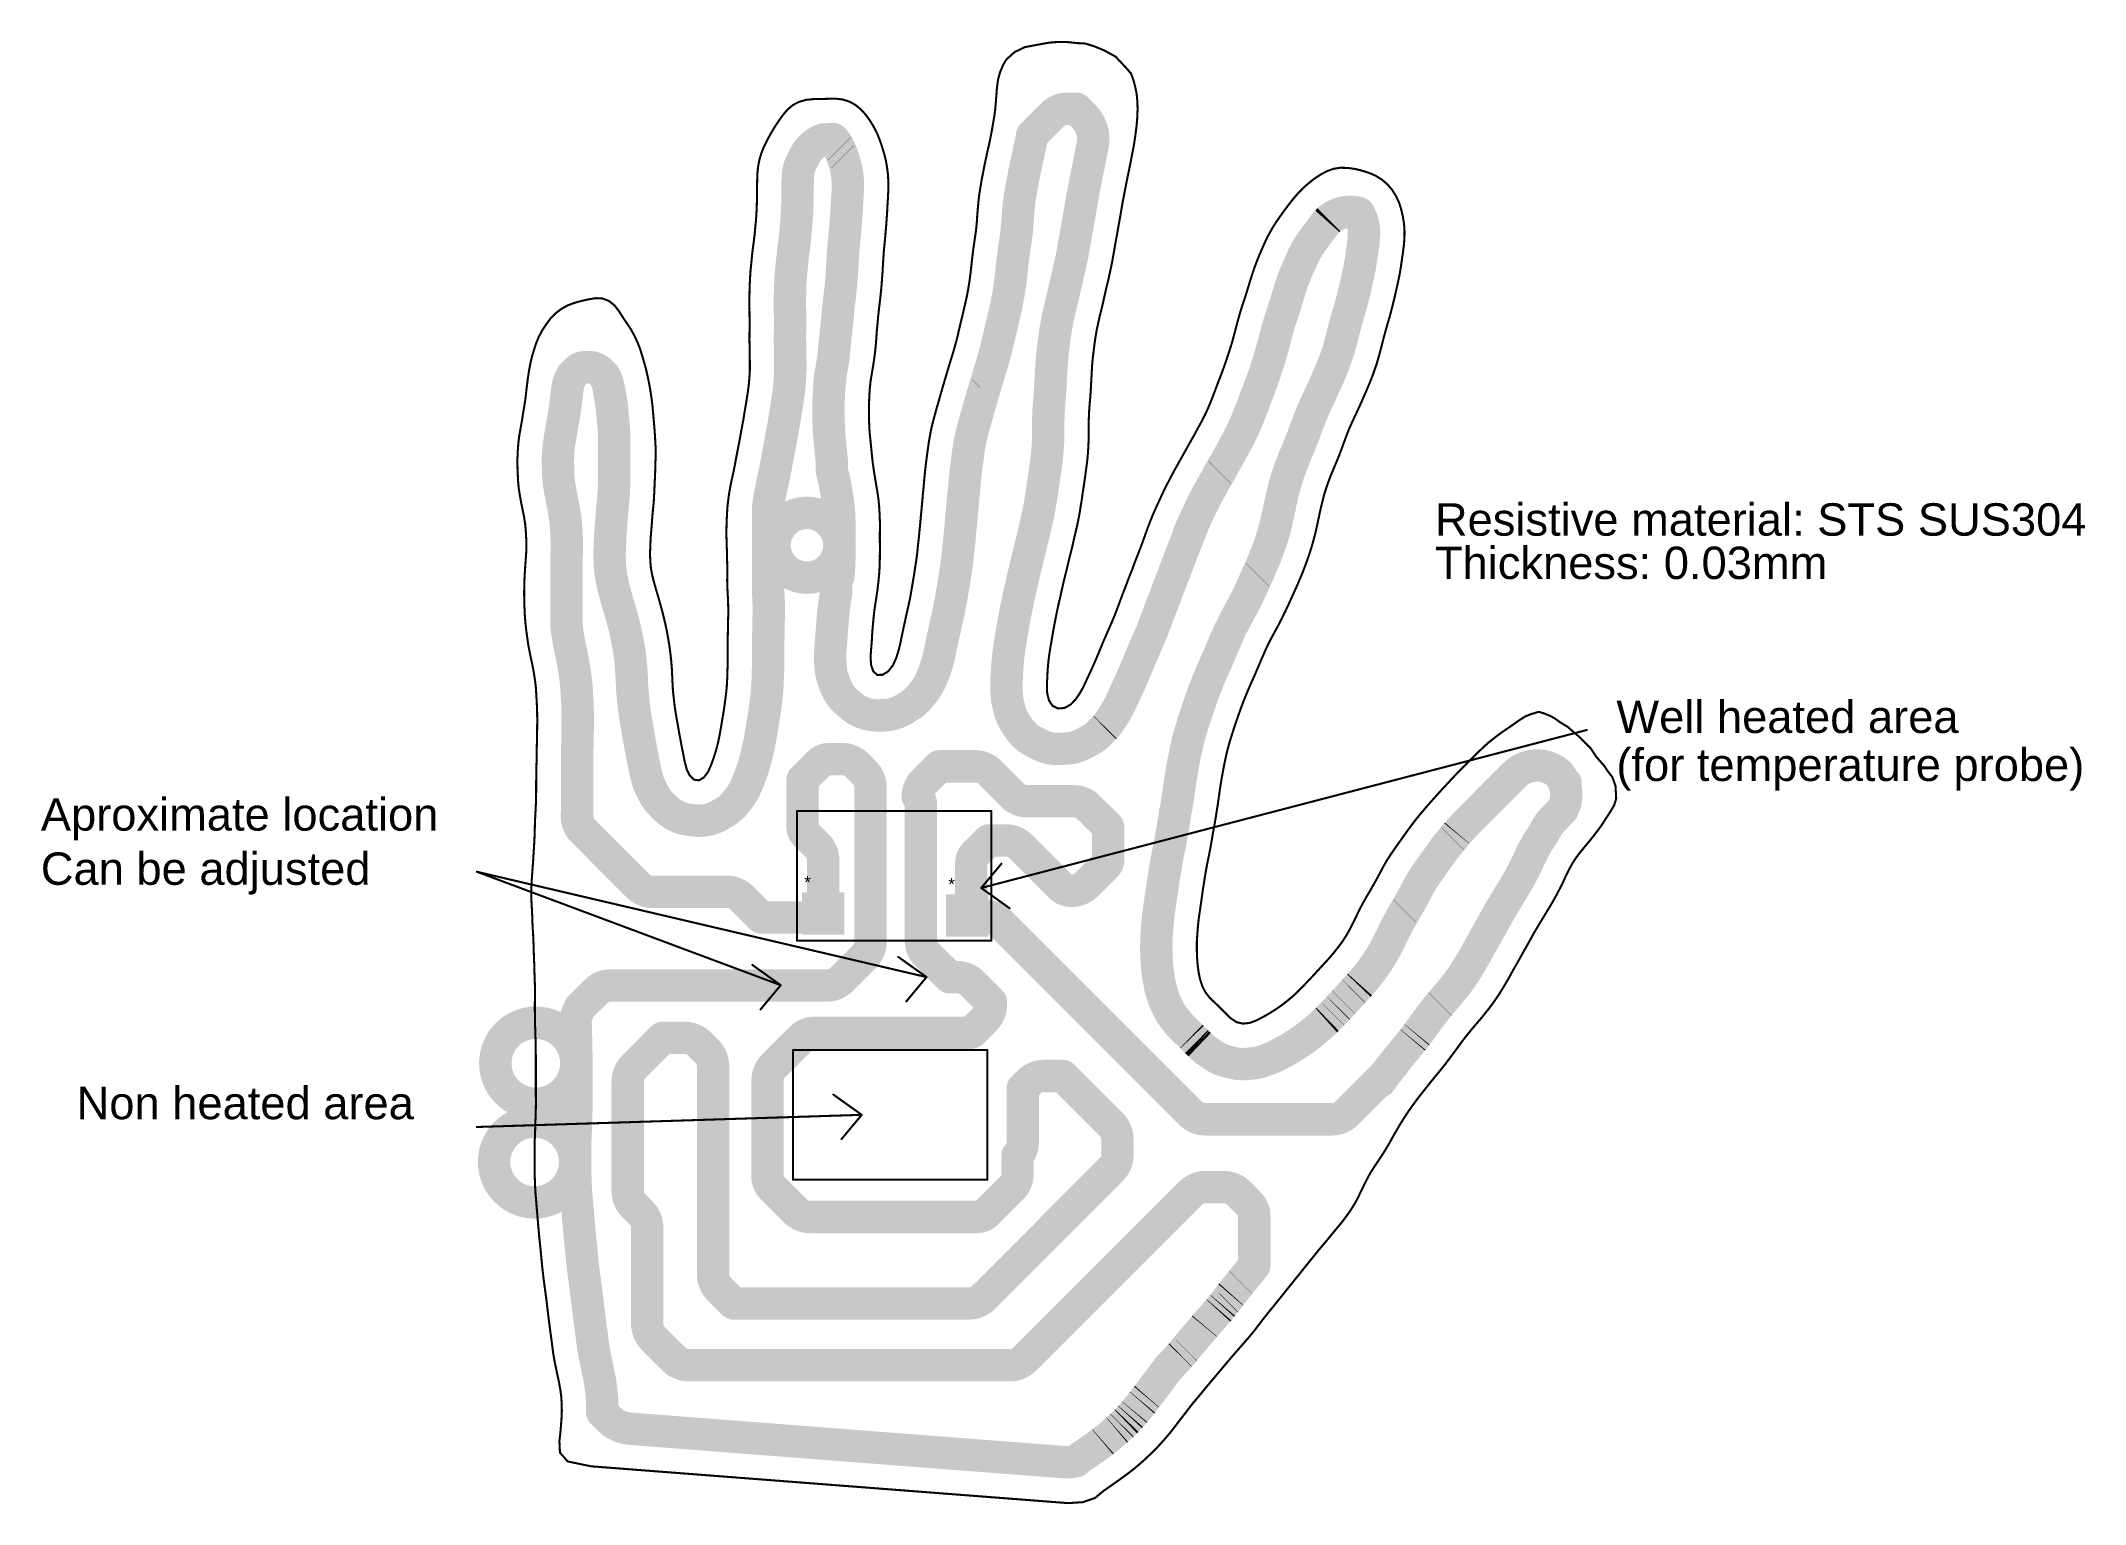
# Model space of a CAD drawing. Header units: inches. Extents: x 16 to 269, y 21 to 202.
import ezdxf

# ---------------------------------------------------------------- set-up
doc = ezdxf.new("R2010")
doc.units = ezdxf.units.IN
for name, color, linetype in [('B-Adhes', 7, 'Continuous'), ('B-CrtYd', 9, 'Continuous'), ('B-Cu', 76, 'Continuous'), ('B-Mask', 90, 'Continuous'), ('B-Paste', 9, 'Continuous'), ('B-SilkS', 6, 'Continuous'), ('Bottom Solder', 6, 'Continuous'), ('Cmts-User', 9, 'Continuous'), ('Dwgs-User', 9, 'Continuous'), ('Eco1-User', 9, 'Continuous'), ('Eco2-User', 9, 'Continuous'), ('Edge-Cuts', 9, 'Continuous'), ('F-Adhes', 2, 'Continuous'), ('F-CrtYd', 5, 'Continuous'), ('F-Cu', 1, 'Continuous'), ('F-Mask', 16, 'Continuous'), ('F-Paste', 136, 'Continuous'), ('F-SilkS', 130, 'Continuous'), ('Margin', 9, 'Continuous'), ('Multi-Layer', 9, 'Continuous'), ('Top Overlay', 2, 'Continuous'), ('Top Solder', 216, 'Continuous')]:
    doc.layers.add(name, color=color, linetype=linetype)
doc.styles.add('Arial', font='', dxfattribs={"height": 0.2})
doc.styles.get('Arial').set_extended_font_data('Arial')

msp = doc.modelspace()

# ---------------------------------------------------------------- texts
at = {"layer": 'Dwgs-User', "style": 'Arial'}
for s, p in [('Resistive material: STS SUS304', (188.29, 140.86)), ('Thickness: 0.03mm', (188.29, 135.51)), ('Well heated area', (210.69, 116.51)), ('(for temperature probe)', (210.69, 110.59)), ('Aproximate location', (16.21, 104.46)), ('Can be adjusted', (16.21, 97.77)), ('Non heated area', (20.63, 68.84))]:
    msp.add_text(s, height=4, dxfattribs=at).set_placement(p)
at = {"layer": 'Top Overlay', "style": 'Arial'}
for p in [(110.44, 97.33), (128.22, 97.08)]:
    msp.add_text('*', height=1.52, dxfattribs=at).set_placement(p)

# ---------------------------------------------------------------- hatches: boundary and pattern name
at = {"layer": 'B-Adhes'}
for points in [[(110.28, 96.73), (115.28, 96.73), (115.28, 91.73), (110.28, 91.73)], [(128.06, 96.48), (133.06, 96.48), (133.06, 91.48), (128.06, 91.48)]]:
    msp.add_hatch(color=7, dxfattribs=at).paths.add_polyline_path(points)
at = {"layer": 'B-CrtYd'}
for points in [[(110.28, 96.73), (115.28, 96.73), (115.28, 91.73), (110.28, 91.73)], [(128.06, 96.48), (133.06, 96.48), (133.06, 91.48), (128.06, 91.48)]]:
    msp.add_hatch(color=7, dxfattribs=at).paths.add_polyline_path(points)
at = {"layer": 'B-Cu'}
for points in [[(110.28, 96.73), (115.28, 96.73), (115.28, 91.73), (110.28, 91.73)], [(128.06, 96.48), (133.06, 96.48), (133.06, 91.48), (128.06, 91.48)]]:
    msp.add_hatch(color=7, dxfattribs=at).paths.add_polyline_path(points)
at = {"layer": 'B-Mask'}
for points in [[(110.28, 96.73), (115.28, 96.73), (115.28, 91.73), (110.28, 91.73)], [(128.06, 96.48), (133.06, 96.48), (133.06, 91.48), (128.06, 91.48)]]:
    msp.add_hatch(color=7, dxfattribs=at).paths.add_polyline_path(points)
at = {"layer": 'B-Paste'}
for points in [[(110.28, 96.73), (115.28, 96.73), (115.28, 91.73), (110.28, 91.73)], [(128.06, 96.48), (133.06, 96.48), (133.06, 91.48), (128.06, 91.48)]]:
    msp.add_hatch(color=7, dxfattribs=at).paths.add_polyline_path(points)
at = {"layer": 'B-SilkS'}
for points in [[(110.28, 96.73), (115.28, 96.73), (115.28, 91.73), (110.28, 91.73)], [(128.06, 96.48), (133.06, 96.48), (133.06, 91.48), (128.06, 91.48)]]:
    msp.add_hatch(color=7, dxfattribs=at).paths.add_polyline_path(points)
at = {"layer": 'Bottom Solder'}
for points in [[(110.17, 96.84), (115.38, 96.84), (115.38, 91.63), (110.17, 91.63)], [(127.95, 96.58), (133.16, 96.58), (133.16, 91.38), (127.95, 91.38)]]:
    msp.add_hatch(color=6, dxfattribs=at).paths.add_polyline_path(points)
at = {"layer": 'Cmts-User'}
for points in [[(110.28, 96.73), (115.28, 96.73), (115.28, 91.73), (110.28, 91.73)], [(128.06, 96.48), (133.06, 96.48), (133.06, 91.48), (128.06, 91.48)]]:
    msp.add_hatch(color=7, dxfattribs=at).paths.add_polyline_path(points)
at = {"layer": 'Dwgs-User'}
for points in [[(110.28, 96.73), (115.28, 96.73), (115.28, 91.73), (110.28, 91.73)], [(128.06, 96.48), (133.06, 96.48), (133.06, 91.48), (128.06, 91.48)]]:
    msp.add_hatch(color=7, dxfattribs=at).paths.add_polyline_path(points)
at = {"layer": 'Eco1-User'}
for points in [[(110.28, 96.73), (115.28, 96.73), (115.28, 91.73), (110.28, 91.73)], [(128.06, 96.48), (133.06, 96.48), (133.06, 91.48), (128.06, 91.48)]]:
    msp.add_hatch(color=7, dxfattribs=at).paths.add_polyline_path(points)
at = {"layer": 'Eco2-User'}
for points in [[(110.28, 96.73), (115.28, 96.73), (115.28, 91.73), (110.28, 91.73)], [(128.06, 96.48), (133.06, 96.48), (133.06, 91.48), (128.06, 91.48)]]:
    msp.add_hatch(color=7, dxfattribs=at).paths.add_polyline_path(points)
at = {"layer": 'Edge-Cuts'}
for points in [[(110.28, 96.73), (115.28, 96.73), (115.28, 91.73), (110.28, 91.73)], [(128.06, 96.48), (133.06, 96.48), (133.06, 91.48), (128.06, 91.48)]]:
    msp.add_hatch(color=7, dxfattribs=at).paths.add_polyline_path(points)
at = {"layer": 'F-Adhes'}
for points in [[(110.28, 96.73), (115.28, 96.73), (115.28, 91.73), (110.28, 91.73)], [(128.06, 96.48), (133.06, 96.48), (133.06, 91.48), (128.06, 91.48)]]:
    msp.add_hatch(color=7, dxfattribs=at).paths.add_polyline_path(points)
at = {"layer": 'F-CrtYd'}
for points in [[(110.28, 96.73), (115.28, 96.73), (115.28, 91.73), (110.28, 91.73)], [(128.06, 96.48), (133.06, 96.48), (133.06, 91.48), (128.06, 91.48)]]:
    msp.add_hatch(color=7, dxfattribs=at).paths.add_polyline_path(points)
at = {"layer": 'F-Cu'}
for points in [[(110.28, 96.73), (115.28, 96.73), (115.28, 91.73), (110.28, 91.73)], [(128.06, 96.48), (133.06, 96.48), (133.06, 91.48), (128.06, 91.48)]]:
    msp.add_hatch(color=7, dxfattribs=at).paths.add_polyline_path(points)
at = {"layer": 'F-Mask'}
for points in [[(110.28, 96.73), (115.28, 96.73), (115.28, 91.73), (110.28, 91.73)], [(128.06, 96.48), (133.06, 96.48), (133.06, 91.48), (128.06, 91.48)]]:
    msp.add_hatch(color=7, dxfattribs=at).paths.add_polyline_path(points)
at = {"layer": 'F-Paste'}
for points in [[(110.28, 96.73), (115.28, 96.73), (115.28, 91.73), (110.28, 91.73)], [(128.06, 96.48), (133.06, 96.48), (133.06, 91.48), (128.06, 91.48)]]:
    msp.add_hatch(color=7, dxfattribs=at).paths.add_polyline_path(points)
at = {"layer": 'F-SilkS'}
for points in [[(110.28, 96.73), (115.28, 96.73), (115.28, 91.73), (110.28, 91.73)], [(128.06, 96.48), (133.06, 96.48), (133.06, 91.48), (128.06, 91.48)]]:
    msp.add_hatch(color=7, dxfattribs=at).paths.add_polyline_path(points)
at = {"layer": 'Margin'}
for points in [[(110.28, 96.73), (115.28, 96.73), (115.28, 91.73), (110.28, 91.73)], [(128.06, 96.48), (133.06, 96.48), (133.06, 91.48), (128.06, 91.48)]]:
    msp.add_hatch(color=9, dxfattribs=at).paths.add_polyline_path(points)
at = {"layer": 'Multi-Layer'}
for points in [[(110.28, 96.73), (115.28, 96.73), (115.28, 91.73), (110.28, 91.73)], [(128.06, 96.48), (133.06, 96.48), (133.06, 91.48), (128.06, 91.48)]]:
    msp.add_hatch(color=9, dxfattribs=at).paths.add_polyline_path(points)
at = {"layer": 'Top Solder'}
for points in [[(110.17, 96.84), (115.38, 96.84), (115.38, 91.63), (110.17, 91.63)], [(127.95, 96.58), (133.16, 96.58), (133.16, 91.38), (127.95, 91.38)]]:
    msp.add_hatch(color=216, dxfattribs=at).paths.add_polyline_path(points)

# ---------------------------------------------------------------- linework, layer by layer
at = {"layer": 'Dwgs-User', "const_width": 0.254}
for points in [[(132.29, 97.38), (207.04, 116.88)], [(109.54, 106.88), (133.54, 106.88)], [(109.54, 90.88), (109.54, 106.88)], [(133.54, 90.88), (133.54, 106.88)], [(70.04, 99.38), (107.54, 85.38)], [(70.04, 99.38), (125.54, 86.38)], [(132.29, 97.38), (134.79, 100.38)], [(132.29, 97.38), (135.79, 94.88)], [(109.54, 90.88), (133.54, 90.88)], [(122.04, 88.88), (125.54, 86.38)], [(104.04, 87.88), (107.54, 85.38)], [(123.04, 83.38), (125.54, 86.38)], [(105.04, 82.38), (107.54, 85.38)], [(109.04, 77.38), (133.04, 77.38)], [(109.04, 61.38), (109.04, 77.38)], [(133.04, 61.38), (133.04, 77.38)], [(114.04, 71.88), (117.54, 69.38)], [(70.04, 67.88), (117.54, 69.38)], [(115.04, 66.38), (117.54, 69.38)], [(109.04, 61.38), (133.04, 61.38)]]:
    msp.add_lwpolyline(points, dxfattribs=at)
at = {"layer": 'Dwgs-User', "const_width": 0.127}
for points in [[(206.98, 116.88, 1), (207.1, 116.88, 1)], [(109.48, 106.88, 1), (109.6, 106.88, 1)], [(109.48, 106.88, 1), (109.6, 106.88, 1)], [(133.48, 106.88, 1), (133.6, 106.88, 1)], [(133.48, 106.88, 1), (133.6, 106.88, 1)], [(69.98, 99.38, 1), (70.1, 99.38, 1)], [(69.98, 99.38, 1), (70.1, 99.38, 1)], [(134.73, 100.38, 1), (134.85, 100.38, 1)], [(132.23, 97.38, 1), (132.35, 97.38, 1)], [(132.23, 97.38, 1), (132.35, 97.38, 1)], [(132.23, 97.38, 1), (132.35, 97.38, 1)], [(135.73, 94.88, 1), (135.85, 94.88, 1)], [(109.48, 90.88, 1), (109.6, 90.88, 1)], [(109.48, 90.88, 1), (109.6, 90.88, 1)], [(133.48, 90.88, 1), (133.6, 90.88, 1)], [(133.48, 90.88, 1), (133.6, 90.88, 1)], [(121.98, 88.88, 1), (122.1, 88.88, 1)], [(103.98, 87.88, 1), (104.1, 87.88, 1)], [(125.48, 86.38, 1), (125.6, 86.38, 1)], [(125.48, 86.38, 1), (125.6, 86.38, 1)], [(125.48, 86.38, 1), (125.6, 86.38, 1)], [(107.48, 85.38, 1), (107.6, 85.38, 1)], [(107.48, 85.38, 1), (107.6, 85.38, 1)], [(107.48, 85.38, 1), (107.6, 85.38, 1)], [(122.98, 83.38, 1), (123.1, 83.38, 1)], [(104.98, 82.38, 1), (105.1, 82.38, 1)], [(108.98, 77.38, 1), (109.1, 77.38, 1)], [(108.98, 77.38, 1), (109.1, 77.38, 1)], [(132.98, 77.38, 1), (133.1, 77.38, 1)], [(132.98, 77.38, 1), (133.1, 77.38, 1)], [(113.98, 71.88, 1), (114.1, 71.88, 1)], [(117.48, 69.38, 1), (117.6, 69.38, 1)], [(117.48, 69.38, 1), (117.6, 69.38, 1)], [(117.48, 69.38, 1), (117.6, 69.38, 1)], [(69.98, 67.88, 1), (70.1, 67.88, 1)], [(114.98, 66.38, 1), (115.1, 66.38, 1)], [(108.98, 61.38, 1), (109.1, 61.38, 1)], [(108.98, 61.38, 1), (109.1, 61.38, 1)], [(132.98, 61.38, 1), (133.1, 61.38, 1)], [(132.98, 61.38, 1), (133.1, 61.38, 1)]]:
    msp.add_lwpolyline(points, format="xyb", close=True, dxfattribs=at)
at = {"layer": 'Edge-Cuts', "const_width": 0.254}
for points in [[(140.65, 201.71), (141.84, 201.8)], [(141.84, 201.8), (142.78, 201.8)], [(142.78, 201.8), (144.11, 201.66)], [(134.93, 198.83), (135.36, 199.6)], [(135.36, 199.6), (136.41, 200.55)], [(136.41, 200.55), (137.68, 201.16)], [(137.68, 201.16), (139.23, 201.45)], [(139.23, 201.45), (140.65, 201.71)], [(144.11, 201.66), (145.14, 201.6)], [(145.14, 201.6), (146.27, 201.25)], [(146.27, 201.25), (147.48, 200.75)], [(147.48, 200.75), (148.88, 199.98)], [(148.88, 199.98), (150.06, 198.72)], [(134.24, 196.27), (134.37, 197.16)], [(134.37, 197.16), (134.6, 198.01)], [(134.6, 198.01), (134.93, 198.83)], [(150.06, 198.72), (150.77, 197.92)], [(150.77, 197.92), (151.07, 197.1)], [(151.07, 197.1), (151.3, 196.25)], [(109.05, 194.02), (109.82, 194.41)], [(109.82, 194.41), (110.66, 194.65)], [(110.66, 194.65), (111.54, 194.74)], [(111.54, 194.74), (112.44, 194.76)], [(112.44, 194.76), (113.35, 194.78)], [(113.35, 194.78), (114.26, 194.8)], [(114.26, 194.8), (115.13, 194.71)], [(115.13, 194.71), (115.96, 194.46)], [(115.96, 194.46), (116.73, 194.05)], [(134.02, 193.52), (134.1, 194.43)], [(134.1, 194.43), (134.17, 195.35)], [(134.17, 195.35), (134.24, 196.27)], [(151.3, 196.25), (151.48, 195.37)], [(151.48, 195.37), (151.56, 194.46)], [(151.56, 194.46), (151.59, 193.54)], [(106.75, 191.23), (107.24, 191.97)], [(107.24, 191.97), (107.77, 192.73)], [(107.77, 192.73), (108.37, 193.44)], [(108.37, 193.44), (109.05, 194.02)], [(116.73, 194.05), (117.43, 193.48)], [(117.43, 193.48), (118.05, 192.8)], [(118.05, 192.8), (118.58, 192.06)], [(118.58, 192.06), (119.04, 191.29)], [(133.6, 190.85), (133.75, 191.74)], [(133.75, 191.74), (133.9, 192.62)], [(133.9, 192.62), (134.02, 193.52)], [(151.38, 190.77), (151.49, 191.68)], [(151.49, 191.68), (151.56, 192.6)], [(151.56, 192.6), (151.59, 193.54)], [(105.49, 188.91), (105.88, 189.7)], [(105.88, 189.7), (106.3, 190.47)], [(106.3, 190.47), (106.75, 191.23)], [(119.04, 191.29), (119.44, 190.51)], [(119.44, 190.51), (119.76, 189.7)], [(119.76, 189.7), (120.05, 188.87)], [(133.25, 189.11), (133.43, 189.98)], [(133.43, 189.98), (133.6, 190.85)], [(151.12, 188.99), (151.26, 189.88)], [(151.26, 189.88), (151.38, 190.77)], [(104.74, 186.38), (104.91, 187.26)], [(104.91, 187.26), (105.16, 188.1)], [(105.16, 188.1), (105.49, 188.91)], [(120.05, 188.87), (120.3, 188.03)], [(120.3, 188.03), (120.52, 187.17)], [(120.52, 187.17), (120.67, 186.29)], [(132.68, 186.5), (132.86, 187.38)], [(132.86, 187.38), (133.05, 188.24)], [(133.05, 188.24), (133.25, 189.11)], [(150.61, 186.36), (150.78, 187.24)], [(150.78, 187.24), (150.95, 188.11)], [(150.95, 188.11), (151.12, 188.99)], [(104.62, 183.59), (104.63, 184.54)], [(104.63, 184.54), (104.65, 185.47)], [(104.65, 185.47), (104.74, 186.38)], [(120.67, 186.29), (120.78, 185.38)], [(120.78, 185.38), (120.83, 184.47)], [(120.82, 183.53), (120.83, 184.47)], [(132.19, 183.87), (132.34, 184.75)], [(132.34, 184.75), (132.51, 185.63)], [(132.51, 185.63), (132.68, 186.5)], [(150.08, 183.74), (150.25, 184.62)], [(150.25, 184.62), (150.43, 185.49)], [(150.43, 185.49), (150.61, 186.36)], [(172.04, 183.78), (172.71, 184.37)], [(172.71, 184.37), (173.41, 184.92)], [(173.41, 184.92), (174.15, 185.41)], [(174.15, 185.41), (174.94, 185.84)], [(174.94, 185.84), (175.76, 186.14)], [(175.76, 186.14), (176.63, 186.27)], [(176.63, 186.27), (177.54, 186.25)], [(177.54, 186.25), (178.45, 186.12)], [(178.45, 186.12), (179.33, 185.9)], [(179.33, 185.9), (180.18, 185.63)], [(180.18, 185.63), (180.99, 185.28)], [(180.99, 185.28), (181.75, 184.81)], [(181.75, 184.81), (182.43, 184.22)], [(182.43, 184.22), (183.02, 183.53)], [(104.55, 180.78), (104.59, 181.71)], [(104.59, 181.71), (104.61, 182.65)], [(104.61, 182.65), (104.62, 183.59)], [(120.67, 180.75), (120.72, 181.68)], [(120.72, 181.68), (120.78, 182.61)], [(120.78, 182.61), (120.82, 183.53)], [(131.86, 181.17), (131.95, 182.08)], [(131.95, 182.08), (132.05, 182.98)], [(132.05, 182.98), (132.19, 183.87)], [(149.59, 181.11), (149.74, 181.99)], [(149.74, 181.99), (149.91, 182.87)], [(149.91, 182.87), (150.08, 183.74)], [(169.71, 181.01), (170.26, 181.73)], [(170.26, 181.73), (170.82, 182.45)], [(170.82, 182.45), (171.41, 183.13)], [(171.41, 183.13), (172.04, 183.78)], [(183.02, 183.53), (183.49, 182.77)], [(183.49, 182.77), (183.87, 181.97)], [(183.87, 181.97), (184.13, 181.13)], [(104.4, 178.95), (104.49, 179.86)], [(104.49, 179.86), (104.55, 180.78)], [(120.54, 178.91), (120.61, 179.83)], [(120.61, 179.83), (120.67, 180.75)], [(131.63, 178.42), (131.73, 179.33)], [(131.73, 179.33), (131.79, 180.25)], [(131.79, 180.25), (131.86, 181.17)], [(149.13, 178.46), (149.28, 179.34)], [(149.28, 179.34), (149.44, 180.22)], [(149.44, 180.22), (149.59, 181.11)], [(168.21, 178.79), (168.68, 179.54)], [(168.68, 179.54), (169.19, 180.28)], [(169.19, 180.28), (169.71, 181.01)], [(184.13, 181.13), (184.33, 180.26)], [(184.33, 180.26), (184.48, 179.37)], [(184.48, 179.37), (184.54, 178.46)], [(104.09, 176.24), (104.21, 177.14)], [(104.21, 177.14), (104.32, 178.04)], [(104.32, 178.04), (104.4, 178.95)], [(120.28, 176.18), (120.38, 177.09)], [(120.38, 177.09), (120.46, 178)], [(120.46, 178), (120.54, 178.91)], [(131.25, 175.74), (131.37, 176.64)], [(131.37, 176.64), (131.5, 177.53)], [(131.5, 177.53), (131.63, 178.42)], [(148.66, 175.82), (148.81, 176.7)], [(148.81, 176.7), (148.97, 177.58)], [(148.97, 177.58), (149.13, 178.46)], [(167.03, 176.44), (167.39, 177.24)], [(167.39, 177.24), (167.78, 178.02)], [(167.78, 178.02), (168.21, 178.79)], [(184.34, 175.75), (184.45, 176.65)], [(184.45, 176.65), (184.53, 177.56)], [(184.53, 177.56), (184.54, 178.46)], [(103.81, 173.52), (103.9, 174.43)], [(103.9, 174.43), (103.99, 175.34)], [(103.99, 175.34), (104.09, 176.24)], [(120.11, 173.41), (120.16, 174.34)], [(120.16, 174.34), (120.22, 175.26)], [(120.22, 175.26), (120.28, 176.18)], [(131.05, 173.93), (131.14, 174.84)], [(131.14, 174.84), (131.25, 175.74)], [(148.14, 173.19), (148.33, 174.06)], [(148.33, 174.06), (148.5, 174.93)], [(148.5, 174.93), (148.66, 175.82)], [(165.76, 173.18), (166.04, 174.01)], [(166.04, 174.01), (166.35, 174.83)], [(166.35, 174.83), (166.68, 175.64)], [(166.68, 175.64), (167.03, 176.44)], [(184.08, 173.96), (184.2, 174.86)], [(184.2, 174.86), (184.34, 175.75)], [(103.68, 170.73), (103.71, 171.67)], [(103.71, 171.67), (103.75, 172.6)], [(103.75, 172.6), (103.81, 173.52)], [(119.88, 170.67), (119.97, 171.58)], [(119.97, 171.58), (120.04, 172.49)], [(120.04, 172.49), (120.11, 173.41)], [(130.67, 171.25), (130.82, 172.13)], [(130.82, 172.13), (130.94, 173.03)], [(130.94, 173.03), (131.05, 173.93)], [(147.54, 170.6), (147.74, 171.47)], [(147.74, 171.47), (147.95, 172.32)], [(147.95, 172.32), (148.14, 173.19)], [(164.98, 170.67), (165.24, 171.5)], [(165.24, 171.5), (165.49, 172.34)], [(165.49, 172.34), (165.76, 173.18)], [(183.55, 171.34), (183.75, 172.21)], [(183.75, 172.21), (183.93, 173.08)], [(183.93, 173.08), (184.08, 173.96)], [(80.48, 168.86), (81.25, 169.29)], [(81.25, 169.29), (82.07, 169.59)], [(82.07, 169.59), (82.93, 169.83)], [(82.93, 169.83), (83.82, 170.03)], [(83.82, 170.03), (84.72, 170.18)], [(84.72, 170.18), (85.58, 170.13)], [(85.58, 170.13), (86.35, 169.82)], [(86.35, 169.82), (87.01, 169.3)], [(87.01, 169.3), (87.57, 168.58)], [(103.68, 169.79), (103.68, 170.73)], [(103.68, 169.79), (103.68, 168.84)], [(119.67, 168.86), (119.78, 169.76)], [(119.78, 169.76), (119.88, 170.67)], [(130.11, 168.64), (130.31, 169.5)], [(130.31, 169.5), (130.51, 170.37)], [(130.51, 170.37), (130.67, 171.25)], [(147.15, 168.87), (147.35, 169.73)], [(147.35, 169.73), (147.54, 170.6)], [(164.18, 168.16), (164.43, 169)], [(164.43, 169), (164.71, 169.83)], [(164.71, 169.83), (164.98, 170.67)], [(182.94, 168.76), (183.15, 169.62)], [(183.15, 169.62), (183.36, 170.47)], [(183.36, 170.47), (183.55, 171.34)], [(78.08, 166.17), (78.57, 166.91)], [(78.57, 166.91), (79.12, 167.66)], [(79.12, 167.66), (79.76, 168.32)], [(79.76, 168.32), (80.48, 168.86)], [(87.57, 168.58), (88.06, 167.81)], [(88.06, 167.81), (88.56, 167.06)], [(88.56, 167.06), (89.05, 166.32)], [(103.68, 168.84), (103.69, 167.89)], [(103.69, 166), (103.69, 167.89)], [(119.4, 166.14), (119.49, 167.04)], [(119.49, 167.04), (119.57, 167.96)], [(119.57, 167.96), (119.67, 168.86)], [(129.5, 166.06), (129.7, 166.92)], [(129.7, 166.92), (129.91, 167.78)], [(129.91, 167.78), (130.11, 168.64)], [(146.55, 166.28), (146.74, 167.15)], [(146.74, 167.15), (146.93, 168.01)], [(146.93, 168.01), (147.15, 168.87)], [(163.49, 165.6), (163.72, 166.46)], [(163.72, 166.46), (163.94, 167.31)], [(163.94, 167.31), (164.18, 168.16)], [(182.22, 166.22), (182.46, 167.06)], [(182.46, 167.06), (182.71, 167.9)], [(182.71, 167.9), (182.94, 168.76)], [(77.07, 163.75), (77.34, 164.58)], [(77.34, 164.58), (77.67, 165.39)], [(77.67, 165.39), (78.08, 166.17)], [(89.05, 166.32), (89.48, 165.55)], [(89.48, 165.55), (89.85, 164.75)], [(89.85, 164.75), (90.17, 163.94)], [(90.17, 163.94), (90.43, 163.1)], [(103.68, 165.05), (103.69, 166)], [(103.68, 165.05), (103.7, 164.11)], [(103.7, 164.11), (103.71, 163.18)], [(119.17, 163.39), (119.27, 164.3)], [(119.27, 164.3), (119.34, 165.22)], [(119.34, 165.22), (119.4, 166.14)], [(128.83, 163.5), (129.07, 164.34)], [(129.07, 164.34), (129.3, 165.19)], [(129.3, 165.19), (129.5, 166.06)], [(146.16, 163.6), (146.27, 164.5)], [(146.27, 164.5), (146.4, 165.4)], [(146.4, 165.4), (146.55, 166.28)], [(162.73, 163.08), (163, 163.91)], [(163, 163.91), (163.26, 164.75)], [(163.26, 164.75), (163.49, 165.6)], [(181.55, 163.65), (181.77, 164.51)], [(181.77, 164.51), (181.99, 165.37)], [(181.99, 165.37), (182.22, 166.22)], [(76.46, 161.16), (76.62, 162.04)], [(76.62, 162.04), (76.82, 162.9)], [(76.82, 162.9), (77.07, 163.75)], [(90.43, 163.1), (90.68, 162.26)], [(90.68, 162.26), (90.91, 161.41)], [(90.91, 161.41), (91.11, 160.54)], [(103.71, 163.18), (103.73, 162.25)], [(103.73, 161.33), (103.73, 162.25)], [(118.76, 160.73), (118.91, 161.61)], [(118.91, 161.61), (119.05, 162.5)], [(119.05, 162.5), (119.17, 163.39)], [(128.06, 160.98), (128.31, 161.82)], [(128.31, 161.82), (128.57, 162.66)], [(128.57, 162.66), (128.83, 163.5)], [(145.92, 160.86), (145.97, 161.79)], [(145.97, 161.79), (146.05, 162.7)], [(146.05, 162.7), (146.16, 163.6)], [(161.85, 160.6), (162.16, 161.43)], [(162.16, 161.43), (162.45, 162.25)], [(162.45, 162.25), (162.73, 163.08)], [(180.78, 161.14), (181.07, 161.96)], [(181.07, 161.96), (181.32, 162.81)], [(181.32, 162.81), (181.55, 163.65)], [(76.11, 158.46), (76.21, 159.37)], [(76.21, 159.37), (76.33, 160.27)], [(76.33, 160.27), (76.46, 161.16)], [(91.11, 160.54), (91.29, 159.67)], [(91.29, 159.67), (91.45, 158.79)], [(103.48, 158.61), (103.6, 159.52)], [(103.6, 159.52), (103.68, 160.43)], [(103.68, 160.43), (103.73, 161.33)], [(118.47, 158), (118.53, 158.93)], [(118.53, 158.93), (118.62, 159.84)], [(118.62, 159.84), (118.76, 160.73)], [(127.32, 158.45), (127.56, 159.29)], [(127.56, 159.29), (127.81, 160.13)], [(127.81, 160.13), (128.06, 160.98)], [(145.76, 158.09), (145.82, 159.01)], [(145.82, 159.01), (145.87, 159.94)], [(145.87, 159.94), (145.92, 160.86)], [(160.92, 158.15), (161.23, 158.97)], [(161.23, 158.97), (161.53, 159.79)], [(161.53, 159.79), (161.85, 160.6)], [(179.81, 158.7), (180.15, 159.5)], [(180.15, 159.5), (180.48, 160.31)], [(180.48, 160.31), (180.78, 161.14)], [(75.71, 155.79), (75.86, 156.67)], [(75.86, 156.67), (76, 157.56)], [(76, 157.56), (76.11, 158.46)], [(91.45, 158.79), (91.58, 157.9)], [(91.58, 157.9), (91.7, 157)], [(91.7, 157), (91.78, 156.09)], [(103.05, 155.95), (103.2, 156.84)], [(103.2, 156.84), (103.35, 157.72)], [(103.35, 157.72), (103.48, 158.61)], [(118.43, 156.14), (118.44, 157.07)], [(118.44, 157.07), (118.47, 158)], [(126.6, 155.91), (126.83, 156.75)], [(126.83, 156.75), (127.08, 157.6)], [(127.08, 157.6), (127.32, 158.45)], [(145.61, 156.26), (145.68, 157.18)], [(145.68, 157.18), (145.76, 158.09)], [(159.89, 155.74), (160.26, 156.53)], [(160.26, 156.53), (160.6, 157.34)], [(160.6, 157.34), (160.92, 158.15)], [(178.74, 156.3), (179.11, 157.1)], [(179.11, 157.1), (179.46, 157.9)], [(179.46, 157.9), (179.81, 158.7)], [(75.26, 153.14), (75.41, 154.02)], [(75.41, 154.02), (75.57, 154.9)], [(75.57, 154.9), (75.71, 155.79)], [(91.78, 156.09), (91.86, 155.18)], [(91.86, 155.18), (91.94, 154.26)], [(91.94, 154.26), (92.01, 153.34)], [(102.58, 153.31), (102.74, 154.19)], [(102.74, 154.19), (102.91, 155.07)], [(102.91, 155.07), (103.05, 155.95)], [(118.43, 156.14), (118.44, 155.22)], [(118.44, 155.22), (118.47, 154.31)], [(118.47, 154.31), (118.53, 153.41)], [(125.98, 153.32), (126.15, 154.2)], [(126.15, 154.2), (126.37, 155.05)], [(126.37, 155.05), (126.6, 155.91)], [(145.56, 154.39), (145.57, 155.33)], [(145.56, 154.39), (145.56, 153.44)], [(145.57, 155.33), (145.61, 156.26)], [(158.65, 153.41), (159.07, 154.19)], [(159.07, 154.19), (159.49, 154.96)], [(159.49, 154.96), (159.89, 155.74)], [(177.33, 153.1), (177.65, 153.91)], [(177.65, 153.91), (178, 154.72)], [(178, 154.72), (178.37, 155.51)], [(178.37, 155.51), (178.74, 156.3)], [(75.04, 150.38), (75.08, 151.32)], [(75.08, 151.32), (75.15, 152.24)], [(75.15, 152.24), (75.26, 153.14)], [(92.01, 153.34), (92.06, 152.42)], [(92.06, 152.42), (92.11, 151.49)], [(92.1, 150.55), (92.11, 151.49)], [(102.08, 150.68), (102.25, 151.55)], [(102.25, 151.55), (102.42, 152.43)], [(102.42, 152.43), (102.58, 153.31)], [(118.53, 153.41), (118.63, 152.5)], [(118.63, 152.5), (118.72, 151.58)], [(118.72, 151.58), (118.81, 150.67)], [(125.58, 150.65), (125.7, 151.55)], [(125.7, 151.55), (125.83, 152.44)], [(125.83, 152.44), (125.98, 153.32)], [(145.43, 150.66), (145.5, 151.58)], [(145.5, 151.58), (145.54, 152.51)], [(145.54, 152.51), (145.56, 153.44)], [(157.36, 151.11), (157.79, 151.88)], [(157.79, 151.88), (158.22, 152.65)], [(158.22, 152.65), (158.65, 153.41)], [(176.42, 150.64), (176.73, 151.46)], [(176.73, 151.46), (177.03, 152.28)], [(177.03, 152.28), (177.33, 153.1)], [(75.04, 150.38), (75.04, 149.44)], [(75.04, 149.44), (75.08, 148.5)], [(92.04, 148.67), (92.06, 149.6)], [(92.06, 149.6), (92.1, 150.55)], [(101.56, 148.06), (101.75, 148.92)], [(101.75, 148.92), (101.92, 149.8)], [(101.92, 149.8), (102.08, 150.68)], [(118.81, 150.67), (118.91, 149.77)], [(118.91, 149.77), (119.04, 148.88)], [(119.04, 148.88), (119.18, 147.99)], [(125.27, 147.94), (125.36, 148.85)], [(125.36, 148.85), (125.46, 149.75)], [(125.46, 149.75), (125.58, 150.65)], [(145.09, 147.96), (145.21, 148.86)], [(145.21, 148.86), (145.33, 149.75)], [(145.33, 149.75), (145.43, 150.66)], [(155.66, 148.03), (156.07, 148.81)], [(156.07, 148.81), (156.5, 149.57)], [(156.5, 149.57), (156.93, 150.34)], [(156.93, 150.34), (157.36, 151.11)], [(175.41, 148.22), (175.75, 149.03)], [(175.75, 149.03), (176.08, 149.83)], [(176.08, 149.83), (176.42, 150.64)], [(75.08, 148.5), (75.12, 147.57)], [(75.12, 147.57), (75.21, 146.66)], [(75.21, 146.66), (75.35, 145.77)], [(91.92, 145.96), (91.96, 146.86)], [(91.96, 146.86), (92, 147.77)], [(92, 147.77), (92.04, 148.67)], [(101.08, 145.42), (101.21, 146.31)], [(101.21, 146.31), (101.37, 147.19)], [(101.37, 147.19), (101.56, 148.06)], [(119.18, 147.99), (119.33, 147.11)], [(119.33, 147.11), (119.48, 146.22)], [(125.1, 146.12), (125.19, 147.02)], [(125.19, 147.02), (125.27, 147.94)], [(144.82, 146.18), (144.96, 147.07)], [(144.96, 147.07), (145.09, 147.96)], [(154.49, 145.68), (154.86, 146.47)], [(154.86, 146.47), (155.25, 147.25)], [(155.25, 147.25), (155.66, 148.03)], [(174.57, 145.73), (174.82, 146.57)], [(174.82, 146.57), (175.1, 147.4)], [(175.1, 147.4), (175.41, 148.22)], [(75.35, 145.77), (75.51, 144.89)], [(75.51, 144.89), (75.69, 144.02)], [(75.69, 144.02), (75.86, 143.15)], [(91.69, 143.24), (91.78, 144.15)], [(91.78, 144.15), (91.87, 145.06)], [(91.87, 145.06), (91.92, 145.96)], [(100.91, 143.59), (100.97, 144.51)], [(100.97, 144.51), (101.08, 145.42)], [(119.48, 146.22), (119.61, 145.33)], [(119.61, 145.33), (119.69, 144.42)], [(119.69, 144.42), (119.75, 143.5)], [(124.85, 143.38), (124.94, 144.29)], [(124.94, 144.29), (125.02, 145.2)], [(125.02, 145.2), (125.1, 146.12)], [(144.41, 143.51), (144.55, 144.4)], [(144.55, 144.4), (144.7, 145.28)], [(144.7, 145.28), (144.82, 146.18)], [(153.41, 143.29), (153.76, 144.09)], [(153.76, 144.09), (154.12, 144.88)], [(154.12, 144.88), (154.49, 145.68)], [(173.96, 143.14), (174.15, 144.01)], [(174.15, 144.01), (174.35, 144.87)], [(174.35, 144.87), (174.57, 145.73)], [(75.86, 143.15), (76, 142.26)], [(76, 142.26), (76.08, 141.34)], [(76.08, 141.34), (76.13, 140.41)], [(91.48, 140.48), (91.55, 141.4)], [(91.55, 141.4), (91.63, 142.32)], [(91.63, 142.32), (91.69, 143.24)], [(100.84, 140.78), (100.84, 141.72)], [(100.84, 141.72), (100.87, 142.66)], [(100.87, 142.66), (100.91, 143.59)], [(119.75, 143.5), (119.78, 142.56)], [(119.77, 140.66), (119.78, 141.61)], [(119.78, 142.56), (119.78, 141.61)], [(124.59, 140.65), (124.68, 141.56)], [(124.68, 141.56), (124.77, 142.47)], [(124.77, 142.47), (124.85, 143.38)], [(143.84, 140.91), (144.05, 141.77)], [(144.05, 141.77), (144.24, 142.64)], [(144.24, 142.64), (144.41, 143.51)], [(152.48, 140.83), (152.78, 141.66)], [(152.78, 141.66), (153.09, 142.47)], [(153.09, 142.47), (153.41, 143.29)], [(173.37, 140.55), (173.59, 141.4)], [(173.59, 141.4), (173.78, 142.27)], [(173.78, 142.27), (173.96, 143.14)], [(76.11, 138.54), (76.15, 139.47)], [(76.13, 140.41), (76.15, 139.47)], [(91.41, 138.62), (91.44, 139.55)], [(91.44, 139.55), (91.48, 140.48)], [(100.84, 140.78), (100.87, 139.84)], [(100.87, 139.84), (100.9, 138.9)], [(100.9, 138.9), (100.92, 137.98)], [(119.77, 140.66), (119.78, 139.72)], [(119.77, 137.83), (119.78, 138.77)], [(119.78, 138.77), (119.78, 139.72)], [(124.29, 137.94), (124.4, 138.84)], [(124.4, 138.84), (124.49, 139.75)], [(124.49, 139.75), (124.59, 140.65)], [(143.23, 138.32), (143.45, 139.18)], [(143.45, 139.18), (143.65, 140.04)], [(143.65, 140.04), (143.84, 140.91)], [(151.56, 138.37), (151.88, 139.19)], [(151.88, 139.19), (152.19, 140.01)], [(152.19, 140.01), (152.48, 140.83)], [(172.6, 138.03), (172.88, 138.86)], [(172.88, 138.86), (173.14, 139.7)], [(173.14, 139.7), (173.37, 140.55)], [(75.92, 135.77), (75.98, 136.69)], [(75.98, 136.69), (76.04, 137.61)], [(76.04, 137.61), (76.11, 138.54)], [(91.41, 138.62), (91.44, 137.7)], [(91.44, 137.7), (91.52, 136.81)], [(91.52, 136.81), (91.69, 135.93)], [(100.92, 137.98), (100.94, 137.07)], [(100.94, 137.07), (100.94, 136.15)], [(100.93, 135.23), (100.94, 136.15)], [(119.68, 135.97), (119.74, 136.89)], [(119.74, 136.89), (119.77, 137.83)], [(123.87, 135.27), (124.02, 136.16)], [(124.02, 136.16), (124.15, 137.05)], [(124.15, 137.05), (124.29, 137.94)], [(142.6, 135.74), (142.82, 136.6)], [(142.82, 136.6), (143.02, 137.46)], [(143.02, 137.46), (143.23, 138.32)], [(150.62, 135.93), (150.94, 136.74)], [(150.94, 136.74), (151.24, 137.56)], [(151.24, 137.56), (151.56, 138.37)], [(171.65, 135.58), (171.99, 136.39)], [(171.99, 136.39), (172.3, 137.21)], [(172.3, 137.21), (172.6, 138.03)], [(75.87, 133.89), (75.89, 134.84)], [(75.87, 133.89), (75.88, 132.94)], [(75.89, 134.84), (75.92, 135.77)], [(91.69, 135.93), (91.91, 135.07)], [(91.91, 135.07), (92.15, 134.22)], [(92.15, 134.22), (92.4, 133.38)], [(100.93, 135.23), (100.96, 134.31)], [(100.96, 134.31), (101.01, 133.38)], [(119.35, 133.27), (119.48, 134.16)], [(119.48, 134.16), (119.59, 135.06)], [(119.59, 135.06), (119.68, 135.97)], [(123.57, 133.5), (123.72, 134.39)], [(123.72, 134.39), (123.87, 135.27)], [(142.01, 133.15), (142.2, 134.02)], [(142.2, 134.02), (142.4, 134.88)], [(142.4, 134.88), (142.6, 135.74)], [(149.68, 133.48), (150, 134.29)], [(150, 134.29), (150.31, 135.11)], [(150.31, 135.11), (150.62, 135.93)], [(170.59, 133.18), (170.95, 133.98)], [(170.95, 133.98), (171.31, 134.78)], [(171.31, 134.78), (171.65, 135.58)], [(75.88, 132.94), (75.91, 132)], [(75.91, 132), (75.95, 131.08)], [(92.4, 133.38), (92.64, 132.53)], [(92.64, 132.53), (92.88, 131.68)], [(92.88, 131.68), (93.09, 130.83)], [(101.01, 133.38), (101.05, 132.44)], [(101.05, 132.44), (101.07, 131.51)], [(101.05, 130.58), (101.07, 131.51)], [(118.99, 130.58), (119.08, 131.49)], [(119.08, 131.49), (119.21, 132.38)], [(119.21, 132.38), (119.35, 133.27)], [(123.01, 130.9), (123.2, 131.76)], [(123.2, 131.76), (123.4, 132.63)], [(123.4, 132.63), (123.57, 133.5)], [(141.45, 130.54), (141.62, 131.42)], [(141.62, 131.42), (141.81, 132.29)], [(141.81, 132.29), (142.01, 133.15)], [(148.76, 131.02), (149.07, 131.84)], [(149.07, 131.84), (149.38, 132.66)], [(149.38, 132.66), (149.68, 133.48)], [(169.48, 130.81), (169.86, 131.6)], [(169.86, 131.6), (170.23, 132.39)], [(170.23, 132.39), (170.59, 133.18)], [(75.95, 131.08), (76.02, 130.16)], [(76.02, 130.16), (76.12, 129.25)], [(76.12, 129.25), (76.24, 128.36)], [(93.09, 130.83), (93.3, 129.96)], [(93.3, 129.96), (93.48, 129.1)], [(93.48, 129.1), (93.64, 128.21)], [(101, 127.81), (101.01, 128.72)], [(101.01, 128.72), (101.03, 129.65)], [(101.03, 129.65), (101.05, 130.58)], [(118.78, 127.83), (118.83, 128.75)], [(118.83, 128.75), (118.9, 129.67)], [(118.9, 129.67), (118.99, 130.58)], [(122.45, 128.29), (122.63, 129.16)], [(122.63, 129.16), (122.82, 130.03)], [(122.82, 130.03), (123.01, 130.9)], [(140.97, 127.9), (141.12, 128.79)], [(141.12, 128.79), (141.28, 129.67)], [(141.28, 129.67), (141.45, 130.54)], [(147.37, 127.81), (147.72, 128.61)], [(147.72, 128.61), (148.07, 129.41)], [(148.07, 129.41), (148.42, 130.21)], [(148.42, 130.21), (148.76, 131.02)], [(168.24, 128.48), (168.66, 129.25)], [(168.66, 129.25), (169.08, 130.02)], [(169.08, 130.02), (169.48, 130.81)], [(76.24, 128.36), (76.37, 127.47)], [(76.37, 127.47), (76.53, 126.59)], [(76.53, 126.59), (76.71, 125.72)], [(93.64, 128.21), (93.79, 127.33)], [(93.79, 127.33), (93.91, 126.43)], [(93.91, 126.43), (94.01, 125.53)], [(100.99, 126.89), (101, 127.81)], [(100.99, 126.89), (101, 125.97)], [(118.63, 125.91), (118.7, 126.89)], [(118.7, 126.89), (118.78, 127.83)], [(121.78, 125.71), (122.05, 126.56)], [(122.05, 126.56), (122.27, 127.42)], [(122.27, 127.42), (122.45, 128.29)], [(140.57, 125.23), (140.68, 126.13)], [(140.68, 126.13), (140.82, 127.02)], [(140.82, 127.02), (140.97, 127.9)], [(146.36, 125.39), (146.7, 126.19)], [(146.7, 126.19), (147.04, 127)], [(147.04, 127), (147.37, 127.81)], [(166.75, 125.31), (167.1, 126.11)], [(167.1, 126.11), (167.45, 126.91)], [(167.45, 126.91), (167.83, 127.7)], [(167.83, 127.7), (168.24, 128.48)], [(76.71, 125.72), (76.9, 124.85)], [(76.9, 124.85), (77.06, 123.96)], [(77.06, 123.96), (77.2, 123.08)], [(94.01, 125.53), (94.09, 124.61)], [(94.09, 124.61), (94.14, 123.69)], [(94.14, 123.69), (94.18, 122.76)], [(100.93, 123.16), (100.96, 124.09)], [(100.96, 124.09), (100.99, 125.03)], [(100.99, 125.03), (101, 125.97)], [(118.63, 125.91), (118.69, 124.92)], [(118.69, 124.92), (118.97, 124.11)], [(118.97, 124.11), (119.46, 123.68)], [(119.46, 123.68), (120.11, 123.69)], [(120.11, 123.69), (120.81, 124.12)], [(120.81, 124.12), (121.39, 124.86)], [(121.39, 124.86), (121.78, 125.71)], [(140.44, 123.37), (140.49, 124.32)], [(140.49, 124.32), (140.57, 125.23)], [(145.27, 123), (145.64, 123.79)], [(145.64, 123.79), (146.01, 124.59)], [(146.01, 124.59), (146.36, 125.39)], [(165.71, 122.91), (166.07, 123.7)], [(166.07, 123.7), (166.41, 124.51)], [(166.41, 124.51), (166.75, 125.31)], [(77.2, 123.08), (77.31, 122.18)], [(77.31, 122.18), (77.37, 121.25)], [(77.37, 121.25), (77.42, 120.33)], [(94.18, 122.76), (94.23, 121.84)], [(94.23, 121.84), (94.32, 120.92)], [(100.67, 120.43), (100.79, 121.32)], [(100.79, 121.32), (100.88, 122.23)], [(100.88, 122.23), (100.93, 123.16)], [(140.4, 122.4), (140.44, 123.37)], [(140.4, 122.4), (140.43, 121.43)], [(140.43, 121.43), (140.65, 120.54)], [(143.94, 120.65), (144.46, 121.42)], [(144.46, 121.42), (144.9, 122.2)], [(144.9, 122.2), (145.27, 123)], [(164.69, 120.49), (165.02, 121.3)], [(165.02, 121.3), (165.36, 122.1)], [(165.36, 122.1), (165.71, 122.91)], [(77.42, 120.33), (77.47, 119.4)], [(77.47, 119.4), (77.48, 118.47)], [(77.48, 117.55), (77.48, 118.47)], [(94.32, 120.92), (94.42, 120.02)], [(94.42, 120.02), (94.55, 119.13)], [(94.55, 119.13), (94.7, 118.25)], [(100.26, 117.76), (100.41, 118.64)], [(100.41, 118.64), (100.55, 119.53)], [(100.55, 119.53), (100.67, 120.43)], [(140.65, 120.54), (141.09, 119.87)], [(141.09, 119.87), (141.75, 119.53)], [(141.75, 119.53), (142.55, 119.59)], [(142.55, 119.59), (143.31, 120)], [(143.31, 120), (143.94, 120.65)], [(163.8, 118.02), (164.09, 118.85)], [(164.09, 118.85), (164.38, 119.67)], [(164.38, 119.67), (164.69, 120.49)], [(198.62, 118.02), (199.39, 118.53)], [(199.39, 118.53), (200.16, 118.84)], [(200.16, 118.84), (201.1, 119.12)], [(201.1, 119.12), (201.79, 118.92)], [(201.79, 118.92), (202.67, 118.55)], [(202.67, 118.55), (203.21, 118.22)], [(77.45, 115.7), (77.47, 116.63)], [(77.47, 116.63), (77.48, 117.55)], [(94.7, 118.25), (94.86, 117.36)], [(94.86, 117.36), (95.01, 116.48)], [(95.01, 116.48), (95.18, 115.6)], [(99.76, 115.13), (99.95, 116)], [(99.95, 116), (100.11, 116.88)], [(100.11, 116.88), (100.26, 117.76)], [(162.99, 115.52), (163.25, 116.35)], [(163.25, 116.35), (163.52, 117.19)], [(163.52, 117.19), (163.8, 118.02)], [(195.67, 115.93), (196.4, 116.48)], [(196.4, 116.48), (197.13, 116.99)], [(197.13, 116.99), (197.87, 117.49)], [(197.87, 117.49), (198.62, 118.02)], [(203.21, 118.22), (203.79, 117.8)], [(203.79, 117.8), (204.68, 117.27)], [(204.68, 117.27), (205.31, 116.71)], [(205.31, 116.71), (206.19, 115.96)], [(206.19, 115.96), (206.85, 115.29)], [(77.4, 112.87), (77.42, 113.81)], [(77.43, 114.75), (77.45, 115.7)], [(77.42, 113.81), (77.43, 114.75)], [(95.18, 115.6), (95.34, 114.73)], [(95.34, 114.73), (95.52, 113.85)], [(95.52, 113.85), (95.69, 112.96)], [(98.96, 112.59), (99.26, 113.44)], [(99.26, 113.44), (99.53, 114.28)], [(99.53, 114.28), (99.76, 115.13)], [(162.35, 112.94), (162.54, 113.81)], [(162.54, 113.81), (162.75, 114.67)], [(162.75, 114.67), (162.99, 115.52)], [(192.31, 112.82), (192.96, 113.47)], [(192.96, 113.47), (193.62, 114.13)], [(193.62, 114.13), (194.28, 114.76)], [(194.28, 114.76), (194.96, 115.37)], [(194.96, 115.37), (195.67, 115.93)], [(206.85, 115.29), (207.52, 114.61)], [(207.52, 114.61), (208.2, 113.58)], [(208.2, 113.58), (209.18, 112.47)], [(77.36, 111), (77.37, 111.93)], [(77.35, 110.08), (77.36, 111)], [(77.37, 111.93), (77.4, 112.87)], [(95.69, 112.96), (95.93, 112.04)], [(95.93, 112.04), (96.33, 111.24)], [(96.33, 111.24), (96.86, 110.74)], [(97.46, 110.67), (98.06, 111.03)], [(98.06, 111.03), (98.58, 111.73)], [(98.58, 111.73), (98.96, 112.59)], [(161.87, 110.3), (162.02, 111.18)], [(162.02, 111.18), (162.18, 112.07)], [(162.18, 112.07), (162.35, 112.94)], [(190.36, 110.83), (191, 111.5)], [(191, 111.5), (191.66, 112.17)], [(191.66, 112.17), (192.31, 112.82)], [(209.18, 112.47), (209.64, 111.78)], [(209.64, 111.78), (210.19, 111.07)], [(210.19, 111.07), (210.58, 109.98)], [(77.34, 108.25), (77.35, 109.17)], [(77.35, 109.17), (77.35, 110.08)], [(96.86, 110.74), (97.46, 110.67)], [(161.48, 107.63), (161.61, 108.52)], [(161.61, 108.52), (161.73, 109.41)], [(161.73, 109.41), (161.87, 110.3)], [(187.85, 108.08), (188.47, 108.77)], [(188.47, 108.77), (189.09, 109.46)], [(189.09, 109.46), (189.73, 110.14)], [(189.73, 110.14), (190.36, 110.83)], [(210.42, 107.61), (210.67, 108.4)], [(210.58, 109.98), (210.63, 109.16)], [(210.63, 109.16), (210.67, 108.4)], [(77.2, 105.48), (77.25, 106.42)], [(77.25, 106.42), (77.3, 107.34)], [(77.3, 107.34), (77.34, 108.25)], [(161.2, 105.85), (161.34, 106.74)], [(161.34, 106.74), (161.48, 107.63)], [(185.51, 105.27), (186.06, 105.98)], [(186.06, 105.98), (186.65, 106.69)], [(186.65, 106.69), (187.24, 107.39)], [(187.24, 107.39), (187.85, 108.08)], [(208.99, 105.31), (209.47, 106.06)], [(209.47, 106.06), (209.97, 106.83)], [(209.97, 106.83), (210.42, 107.61)], [(77.1, 102.69), (77.15, 103.61)], [(77.15, 103.61), (77.18, 104.54)], [(77.18, 104.54), (77.2, 105.48)], [(160.73, 103.2), (160.88, 104.09)], [(160.88, 104.09), (161.04, 104.97)], [(161.04, 104.97), (161.2, 105.85)], [(183.93, 103.08), (184.45, 103.81)], [(184.45, 103.81), (184.97, 104.54)], [(184.97, 104.54), (185.51, 105.27)], [(207.38, 103.18), (207.93, 103.87)], [(207.93, 103.87), (208.47, 104.58)], [(208.47, 104.58), (208.99, 105.31)], [(76.92, 99.92), (76.99, 100.84)], [(76.99, 100.84), (77.04, 101.76)], [(77.04, 101.76), (77.1, 102.69)], [(160.23, 100.57), (160.58, 102.32)], [(160.58, 102.32), (160.73, 103.2)], [(181.97, 100.11), (182.42, 100.87)], [(182.42, 100.87), (182.9, 101.61)], [(182.9, 101.61), (183.41, 102.35)], [(183.41, 102.35), (183.93, 103.08)], [(205.21, 100.32), (205.69, 101.08)], [(205.69, 101.08), (206.23, 101.8)], [(206.23, 101.8), (206.8, 102.49)], [(206.8, 102.49), (207.38, 103.18)], [(76.79, 98.08), (76.85, 99)], [(76.85, 99), (76.92, 99.92)], [(159.77, 97.93), (159.91, 98.81)], [(159.91, 98.81), (160.06, 99.7)], [(160.06, 99.7), (160.23, 100.57)], [(180.72, 97.79), (181.15, 98.56)], [(181.15, 98.56), (181.56, 99.33)], [(181.56, 99.33), (181.97, 100.11)], [(204.05, 97.97), (204.41, 98.77)], [(204.41, 98.77), (204.79, 99.55)], [(204.79, 99.55), (205.21, 100.32)], [(76.75, 96.24), (76.76, 97.16)], [(76.75, 96.24), (76.79, 95.31)], [(76.76, 97.16), (76.79, 98.08)], [(159.38, 95.25), (159.51, 96.14)], [(159.51, 96.14), (159.63, 97.04)], [(159.63, 97.04), (159.77, 97.93)], [(179.4, 95.5), (179.83, 96.26)], [(179.83, 96.26), (180.28, 97.02)], [(180.28, 97.02), (180.72, 97.79)], [(202.81, 95.64), (203.24, 96.41)], [(203.24, 96.41), (203.65, 97.19)], [(203.65, 97.19), (204.05, 97.97)], [(76.79, 95.31), (76.85, 94.38)], [(76.85, 94.38), (76.88, 93.45)], [(76.88, 93.45), (76.92, 92.52)], [(159.03, 92.56), (159.12, 93.46)], [(159.12, 93.46), (159.25, 94.36)], [(159.25, 94.36), (159.38, 95.25)], [(178.23, 93.14), (178.61, 93.93)], [(178.61, 93.93), (178.99, 94.72)], [(178.99, 94.72), (179.4, 95.5)], [(200.99, 92.61), (201.45, 93.37)], [(201.45, 93.37), (201.9, 94.13)], [(201.9, 94.13), (202.36, 94.88)], [(202.36, 94.88), (202.81, 95.64)], [(76.92, 92.52), (76.98, 91.6)], [(76.98, 91.6), (77.02, 90.67)], [(158.9, 90.7), (158.96, 91.64)], [(158.96, 91.64), (159.03, 92.56)], [(176.39, 90.12), (176.92, 90.84)], [(176.92, 90.84), (177.4, 91.59)], [(177.4, 91.59), (177.83, 92.36)], [(177.83, 92.36), (178.23, 93.14)], [(199.68, 90.31), (200.11, 91.08)], [(200.11, 91.08), (200.53, 91.85)], [(200.53, 91.85), (200.99, 92.61)], [(77.02, 90.67), (77.05, 89.73)], [(77.05, 89.73), (77.08, 88.8)], [(77.08, 88.8), (77.12, 87.87)], [(158.9, 89.76), (158.9, 90.7)], [(158.9, 89.76), (158.93, 88.82)], [(158.93, 88.82), (159, 87.9)], [(174.6, 88.02), (175.23, 88.7)], [(175.23, 88.7), (175.83, 89.41)], [(175.83, 89.41), (176.39, 90.12)], [(198.39, 88.01), (198.82, 88.78)], [(198.82, 88.78), (199.25, 89.55)], [(199.25, 89.55), (199.68, 90.31)], [(77.12, 87.87), (77.14, 86.94)], [(77.14, 86.94), (77.18, 86)], [(77.18, 86), (77.2, 85.06)], [(159, 87.9), (159.12, 87)], [(159.12, 87), (159.3, 86.13)], [(159.3, 86.13), (159.57, 85.29)], [(172.09, 85.33), (172.73, 86)], [(172.73, 86), (173.36, 86.67)], [(173.36, 86.67), (173.97, 87.34)], [(173.97, 87.34), (174.6, 88.02)], [(196.64, 84.95), (197.09, 85.71)], [(197.09, 85.71), (197.53, 86.47)], [(197.53, 86.47), (197.95, 87.25)], [(197.95, 87.25), (198.39, 88.01)], [(77.19, 83.16), (77.2, 84.12)], [(77.19, 83.16), (77.19, 82.22)], [(77.2, 85.06), (77.2, 84.12)], [(159.57, 85.29), (159.96, 84.51)], [(159.96, 84.51), (160.5, 83.83)], [(160.5, 83.83), (161.15, 83.2)], [(161.15, 83.2), (161.81, 82.56)], [(169.33, 82.87), (170.05, 83.43)], [(170.05, 83.43), (170.76, 84.02)], [(170.76, 84.02), (171.44, 84.66)], [(171.44, 84.66), (172.09, 85.33)], [(195.12, 82.7), (195.65, 83.44)], [(195.65, 83.44), (196.16, 84.19)], [(196.16, 84.19), (196.64, 84.95)], [(77.19, 82.22), (77.2, 81.29)], [(77.2, 81.29), (77.22, 80.38)], [(161.81, 82.56), (162.46, 81.9)], [(162.46, 81.9), (163.11, 81.28)], [(163.11, 81.28), (163.8, 80.82)], [(163.8, 80.82), (164.57, 80.64)], [(164.57, 80.64), (165.41, 80.72)], [(165.41, 80.72), (166.27, 81.04)], [(166.27, 81.04), (167.08, 81.46)], [(167.08, 81.46), (167.85, 81.9)], [(167.85, 81.9), (168.6, 82.37)], [(168.6, 82.37), (169.33, 82.87)], [(193.37, 80.57), (193.97, 81.27)], [(193.97, 81.27), (194.55, 81.98)], [(194.55, 81.98), (195.12, 82.7)], [(77.22, 80.38), (77.25, 79.47)], [(77.25, 79.47), (77.28, 78.56)], [(77.28, 78.56), (77.3, 77.64)], [(191.12, 77.72), (191.65, 78.45)], [(191.65, 78.45), (192.2, 79.16)], [(192.2, 79.16), (192.78, 79.87)], [(192.78, 79.87), (193.37, 80.57)], [(77.3, 77.64), (77.31, 76.7)], [(77.31, 76.7), (77.31, 75.75)], [(77.31, 74.8), (77.31, 75.75)], [(189.5, 75.55), (190.05, 76.27)], [(190.05, 76.27), (190.59, 77)], [(190.59, 77), (191.12, 77.72)], [(77.31, 71.96), (77.31, 74.8)], [(187.17, 72.67), (187.74, 73.39)], [(187.74, 73.39), (188.33, 74.11)], [(188.33, 74.11), (188.92, 74.83)], [(188.92, 74.83), (189.5, 75.55)], [(77.31, 71.96), (77.32, 71.01)], [(77.31, 70.07), (77.32, 71.01)], [(185.52, 70.51), (186.05, 71.24)], [(186.05, 71.24), (186.6, 71.95)], [(186.6, 71.95), (187.17, 72.67)], [(77.22, 67.26), (77.25, 68.2)], [(77.25, 68.2), (77.28, 69.13)], [(77.28, 69.13), (77.31, 70.07)], [(183.6, 67.53), (184.04, 68.29)], [(184.04, 68.29), (184.51, 69.04)], [(184.51, 69.04), (185, 69.78)], [(185, 69.78), (185.52, 70.51)], [(77.16, 65.41), (77.18, 66.33)], [(77.18, 66.33), (77.22, 67.26)], [(182.29, 65.24), (182.73, 65.99)], [(182.73, 65.99), (183.15, 66.76)], [(183.15, 66.76), (183.6, 67.53)], [(77.16, 65.41), (77.16, 64.48)], [(77.16, 64.48), (77.16, 63.57)], [(77.16, 62.64), (77.16, 63.57)], [(180.37, 62.29), (180.85, 63.03)], [(180.85, 63.03), (181.34, 63.76)], [(181.34, 63.76), (181.83, 64.5)], [(181.83, 64.5), (182.29, 65.24)], [(77.16, 62.64), (77.18, 61.71)], [(77.18, 61.71), (77.21, 60.76)], [(77.21, 60.76), (77.26, 59.84)], [(179.17, 59.95), (179.55, 60.73)], [(179.55, 60.73), (179.95, 61.52)], [(179.95, 61.52), (180.37, 62.29)], [(77.26, 59.84), (77.34, 58.92)], [(77.34, 58.92), (77.41, 58.01)], [(77.41, 58.01), (77.49, 57.09)], [(177.9, 57.63), (178.37, 58.38)], [(178.37, 58.38), (178.79, 59.15)], [(178.79, 59.15), (179.17, 59.95)], [(77.49, 57.09), (77.57, 56.18)], [(77.57, 56.18), (77.65, 55.27)], [(175.68, 54.77), (176.26, 55.47)], [(176.26, 55.47), (176.84, 56.18)], [(176.84, 56.18), (177.39, 56.9)], [(177.39, 56.9), (177.9, 57.63)], [(77.65, 55.27), (77.73, 54.35)], [(77.73, 54.35), (77.82, 53.45)], [(77.82, 53.45), (77.92, 52.54)], [(173.92, 52.66), (174.51, 53.36)], [(174.51, 53.36), (175.1, 54.06)], [(175.1, 54.06), (175.68, 54.77)], [(77.92, 52.54), (78, 51.63)], [(78, 51.63), (78.09, 50.72)], [(78.09, 50.72), (78.19, 49.81)], [(171.64, 49.82), (172.2, 50.53)], [(172.2, 50.53), (172.77, 51.24)], [(172.77, 51.24), (173.35, 51.95)], [(173.35, 51.95), (173.92, 52.66)], [(78.19, 49.81), (78.3, 48.91)], [(78.3, 48.91), (78.42, 48.02)], [(78.42, 48.02), (78.54, 47.12)], [(169.92, 47.69), (170.49, 48.4)], [(170.49, 48.4), (171.06, 49.11)], [(171.06, 49.11), (171.64, 49.82)], [(78.54, 47.12), (78.66, 46.22)], [(78.66, 46.22), (78.76, 45.32)], [(78.76, 45.32), (78.87, 44.42)], [(167.63, 44.85), (168.21, 45.56)], [(168.21, 45.56), (168.78, 46.27)], [(168.78, 46.27), (169.36, 46.98)], [(169.36, 46.98), (169.92, 47.69)], [(78.87, 44.42), (78.99, 43.52)], [(78.99, 43.52), (79.1, 42.62)], [(165.98, 42.71), (166.52, 43.42)], [(166.52, 43.42), (167.07, 44.14)], [(167.07, 44.14), (167.63, 44.85)], [(79.1, 42.62), (79.23, 41.73)], [(79.23, 41.73), (79.34, 40.83)], [(79.34, 40.83), (79.46, 39.93)], [(163.66, 40.02), (164.25, 40.69)], [(164.25, 40.69), (164.83, 41.36)], [(164.83, 41.36), (165.41, 42.03)], [(165.41, 42.03), (165.98, 42.71)], [(79.46, 39.93), (79.61, 39.05)], [(79.61, 39.05), (79.79, 38.17)], [(79.79, 38.17), (79.97, 37.3)], [(161.28, 37.21), (161.87, 37.91)], [(161.87, 37.91), (162.47, 38.62)], [(162.47, 38.62), (163.06, 39.32)], [(163.06, 39.32), (163.66, 40.02)], [(79.97, 37.3), (80.16, 36.44)], [(80.16, 36.44), (80.32, 35.56)], [(80.32, 35.56), (80.44, 34.66)], [(159.52, 35.1), (160.1, 35.81)], [(160.1, 35.81), (160.69, 36.51)], [(160.69, 36.51), (161.28, 37.21)], [(80.44, 34.66), (80.51, 33.73)], [(80.48, 31.86), (80.52, 32.8)], [(80.51, 33.73), (80.52, 32.8)], [(157.24, 32.26), (157.79, 32.98)], [(157.79, 32.98), (158.35, 33.7)], [(158.35, 33.7), (158.94, 34.4)], [(158.94, 34.4), (159.52, 35.1)], [(80.33, 30.03), (80.41, 30.94)], [(80.41, 30.94), (80.48, 31.86)], [(155.58, 30.11), (156.14, 30.82)], [(156.14, 30.82), (156.68, 31.55)], [(156.68, 31.55), (157.24, 32.26)], [(80.22, 29.13), (80.33, 30.03)], [(80.22, 29.13), (80.29, 27.69)], [(80.29, 27.69), (81.24, 26.6)], [(153.1, 27.43), (153.76, 28.07)], [(153.76, 28.07), (154.39, 28.74)], [(154.39, 28.74), (155, 29.43)], [(155, 29.43), (155.58, 30.11)], [(81.24, 26.6), (84.15, 26)], [(84.15, 26), (142.98, 21.46)], [(150.3, 25.04), (151.02, 25.59)], [(151.02, 25.59), (151.72, 26.17)], [(151.72, 26.17), (152.42, 26.79)], [(152.42, 26.79), (153.1, 27.43)], [(146.33, 22.09), (147.38, 22.96)], [(147.38, 22.96), (148.11, 23.47)], [(148.11, 23.47), (148.84, 23.98)], [(148.84, 23.98), (149.57, 24.51)], [(149.57, 24.51), (150.3, 25.04)], [(142.98, 21.46), (144.81, 21.57)], [(144.81, 21.57), (146.33, 22.09)]]:
    msp.add_lwpolyline(points, dxfattribs=at)
at = {"layer": 'Edge-Cuts', "const_width": 0.127}
for points in [[(141.77, 201.8, 1), (141.9, 201.8, 1)], [(141.77, 201.8, 1), (141.9, 201.8, 1)], [(142.72, 201.8, 1), (142.85, 201.8, 1)], [(142.72, 201.8, 1), (142.85, 201.8, 1)], [(135.3, 199.6, 1), (135.43, 199.6, 1)], [(135.3, 199.6, 1), (135.43, 199.6, 1)], [(136.35, 200.55, 1), (136.47, 200.55, 1)], [(136.35, 200.55, 1), (136.47, 200.55, 1)], [(137.62, 201.16, 1), (137.74, 201.16, 1)], [(137.62, 201.16, 1), (137.74, 201.16, 1)], [(139.17, 201.45, 1), (139.29, 201.45, 1)], [(139.17, 201.45, 1), (139.29, 201.45, 1)], [(140.58, 201.71, 1), (140.71, 201.71, 1)], [(140.58, 201.71, 1), (140.71, 201.71, 1)], [(144.05, 201.66, 1), (144.17, 201.66, 1)], [(144.05, 201.66, 1), (144.17, 201.66, 1)], [(145.08, 201.6, 1), (145.21, 201.6, 1)], [(145.08, 201.6, 1), (145.21, 201.6, 1)], [(146.21, 201.25, 1), (146.34, 201.25, 1)], [(146.21, 201.25, 1), (146.34, 201.25, 1)], [(147.42, 200.75, 1), (147.54, 200.75, 1)], [(147.42, 200.75, 1), (147.54, 200.75, 1)], [(148.81, 199.98, 1), (148.94, 199.98, 1)], [(148.81, 199.98, 1), (148.94, 199.98, 1)], [(134.31, 197.16, 1), (134.43, 197.16, 1)], [(134.31, 197.16, 1), (134.43, 197.16, 1)], [(134.53, 198.01, 1), (134.66, 198.01, 1)], [(134.53, 198.01, 1), (134.66, 198.01, 1)], [(134.86, 198.83, 1), (134.99, 198.83, 1)], [(134.86, 198.83, 1), (134.99, 198.83, 1)], [(150, 198.72, 1), (150.13, 198.72, 1)], [(150, 198.72, 1), (150.13, 198.72, 1)], [(150.71, 197.92, 1), (150.84, 197.92, 1)], [(150.71, 197.92, 1), (150.84, 197.92, 1)], [(151.01, 197.1, 1), (151.13, 197.1, 1)], [(151.01, 197.1, 1), (151.13, 197.1, 1)], [(109.76, 194.41, 1), (109.89, 194.41, 1)], [(109.76, 194.41, 1), (109.89, 194.41, 1)], [(110.59, 194.65, 1), (110.72, 194.65, 1)], [(110.59, 194.65, 1), (110.72, 194.65, 1)], [(111.47, 194.74, 1), (111.6, 194.74, 1)], [(111.47, 194.74, 1), (111.6, 194.74, 1)], [(112.38, 194.76, 1), (112.5, 194.76, 1)], [(112.38, 194.76, 1), (112.5, 194.76, 1)], [(113.29, 194.78, 1), (113.41, 194.78, 1)], [(113.29, 194.78, 1), (113.41, 194.78, 1)], [(114.19, 194.8, 1), (114.32, 194.8, 1)], [(114.19, 194.8, 1), (114.32, 194.8, 1)], [(115.07, 194.71, 1), (115.2, 194.71, 1)], [(115.07, 194.71, 1), (115.2, 194.71, 1)], [(115.89, 194.46, 1), (116.02, 194.46, 1)], [(115.89, 194.46, 1), (116.02, 194.46, 1)], [(134.04, 194.43, 1), (134.17, 194.43, 1)], [(134.04, 194.43, 1), (134.17, 194.43, 1)], [(134.1, 195.35, 1), (134.23, 195.35, 1)], [(134.1, 195.35, 1), (134.23, 195.35, 1)], [(134.17, 196.27, 1), (134.3, 196.27, 1)], [(134.17, 196.27, 1), (134.3, 196.27, 1)], [(151.24, 196.25, 1), (151.37, 196.25, 1)], [(151.24, 196.25, 1), (151.37, 196.25, 1)], [(151.41, 195.37, 1), (151.54, 195.37, 1)], [(151.41, 195.37, 1), (151.54, 195.37, 1)], [(151.5, 194.46, 1), (151.62, 194.46, 1)], [(151.5, 194.46, 1), (151.62, 194.46, 1)], [(107.17, 191.97, 1), (107.3, 191.97, 1)], [(107.17, 191.97, 1), (107.3, 191.97, 1)], [(107.71, 192.73, 1), (107.84, 192.73, 1)], [(107.71, 192.73, 1), (107.84, 192.73, 1)], [(108.31, 193.44, 1), (108.44, 193.44, 1)], [(108.31, 193.44, 1), (108.44, 193.44, 1)], [(108.99, 194.02, 1), (109.12, 194.02, 1)], [(108.99, 194.02, 1), (109.12, 194.02, 1)], [(116.66, 194.05, 1), (116.79, 194.05, 1)], [(116.66, 194.05, 1), (116.79, 194.05, 1)], [(117.36, 193.48, 1), (117.49, 193.48, 1)], [(117.36, 193.48, 1), (117.49, 193.48, 1)], [(117.98, 192.8, 1), (118.11, 192.8, 1)], [(117.98, 192.8, 1), (118.11, 192.8, 1)], [(118.51, 192.06, 1), (118.64, 192.06, 1)], [(118.51, 192.06, 1), (118.64, 192.06, 1)], [(133.69, 191.74, 1), (133.82, 191.74, 1)], [(133.69, 191.74, 1), (133.82, 191.74, 1)], [(133.84, 192.62, 1), (133.96, 192.62, 1)], [(133.84, 192.62, 1), (133.96, 192.62, 1)], [(133.96, 193.52, 1), (134.09, 193.52, 1)], [(133.96, 193.52, 1), (134.09, 193.52, 1)], [(151.42, 191.68, 1), (151.55, 191.68, 1)], [(151.42, 191.68, 1), (151.55, 191.68, 1)], [(151.49, 192.6, 1), (151.62, 192.6, 1)], [(151.49, 192.6, 1), (151.62, 192.6, 1)], [(151.53, 193.54, 1), (151.65, 193.54, 1)], [(151.53, 193.54, 1), (151.65, 193.54, 1)], [(105.81, 189.7, 1), (105.94, 189.7, 1)], [(105.81, 189.7, 1), (105.94, 189.7, 1)], [(106.23, 190.47, 1), (106.36, 190.47, 1)], [(106.23, 190.47, 1), (106.36, 190.47, 1)], [(106.68, 191.23, 1), (106.81, 191.23, 1)], [(106.68, 191.23, 1), (106.81, 191.23, 1)], [(118.98, 191.29, 1), (119.11, 191.29, 1)], [(118.98, 191.29, 1), (119.11, 191.29, 1)], [(119.38, 190.51, 1), (119.5, 190.51, 1)], [(119.38, 190.51, 1), (119.5, 190.51, 1)], [(119.7, 189.7, 1), (119.82, 189.7, 1)], [(119.7, 189.7, 1), (119.82, 189.7, 1)], [(133.37, 189.98, 1), (133.49, 189.98, 1)], [(133.37, 189.98, 1), (133.49, 189.98, 1)], [(133.54, 190.85, 1), (133.67, 190.85, 1)], [(133.54, 190.85, 1), (133.67, 190.85, 1)], [(151.2, 189.88, 1), (151.32, 189.88, 1)], [(151.2, 189.88, 1), (151.32, 189.88, 1)], [(151.32, 190.77, 1), (151.45, 190.77, 1)], [(151.32, 190.77, 1), (151.45, 190.77, 1)], [(104.85, 187.26, 1), (104.97, 187.26, 1)], [(104.85, 187.26, 1), (104.97, 187.26, 1)], [(105.1, 188.1, 1), (105.23, 188.1, 1)], [(105.1, 188.1, 1), (105.23, 188.1, 1)], [(105.43, 188.91, 1), (105.55, 188.91, 1)], [(105.43, 188.91, 1), (105.55, 188.91, 1)], [(119.98, 188.87, 1), (120.11, 188.87, 1)], [(119.98, 188.87, 1), (120.11, 188.87, 1)], [(120.23, 188.03, 1), (120.36, 188.03, 1)], [(120.23, 188.03, 1), (120.36, 188.03, 1)], [(120.45, 187.17, 1), (120.58, 187.17, 1)], [(120.45, 187.17, 1), (120.58, 187.17, 1)], [(132.8, 187.38, 1), (132.92, 187.38, 1)], [(132.8, 187.38, 1), (132.92, 187.38, 1)], [(132.99, 188.24, 1), (133.11, 188.24, 1)], [(132.99, 188.24, 1), (133.11, 188.24, 1)], [(133.18, 189.11, 1), (133.31, 189.11, 1)], [(133.18, 189.11, 1), (133.31, 189.11, 1)], [(150.72, 187.24, 1), (150.85, 187.24, 1)], [(150.72, 187.24, 1), (150.85, 187.24, 1)], [(150.88, 188.11, 1), (151.01, 188.11, 1)], [(150.88, 188.11, 1), (151.01, 188.11, 1)], [(151.05, 188.99, 1), (151.18, 188.99, 1)], [(151.05, 188.99, 1), (151.18, 188.99, 1)], [(104.56, 184.54, 1), (104.69, 184.54, 1)], [(104.56, 184.54, 1), (104.69, 184.54, 1)], [(104.59, 185.47, 1), (104.72, 185.47, 1)], [(104.59, 185.47, 1), (104.72, 185.47, 1)], [(104.68, 186.38, 1), (104.81, 186.38, 1)], [(104.68, 186.38, 1), (104.81, 186.38, 1)], [(120.61, 186.29, 1), (120.73, 186.29, 1)], [(120.61, 186.29, 1), (120.73, 186.29, 1)], [(120.72, 185.38, 1), (120.85, 185.38, 1)], [(120.72, 185.38, 1), (120.85, 185.38, 1)], [(120.77, 184.47, 1), (120.89, 184.47, 1)], [(120.77, 184.47, 1), (120.89, 184.47, 1)], [(132.28, 184.75, 1), (132.41, 184.75, 1)], [(132.28, 184.75, 1), (132.41, 184.75, 1)], [(132.45, 185.63, 1), (132.58, 185.63, 1)], [(132.45, 185.63, 1), (132.58, 185.63, 1)], [(132.62, 186.5, 1), (132.74, 186.5, 1)], [(132.62, 186.5, 1), (132.74, 186.5, 1)], [(150.19, 184.62, 1), (150.32, 184.62, 1)], [(150.19, 184.62, 1), (150.32, 184.62, 1)], [(150.37, 185.49, 1), (150.5, 185.49, 1)], [(150.37, 185.49, 1), (150.5, 185.49, 1)], [(150.55, 186.36, 1), (150.68, 186.36, 1)], [(150.55, 186.36, 1), (150.68, 186.36, 1)], [(172.65, 184.37, 1), (172.78, 184.37, 1)], [(172.65, 184.37, 1), (172.78, 184.37, 1)], [(173.35, 184.92, 1), (173.48, 184.92, 1)], [(173.35, 184.92, 1), (173.48, 184.92, 1)], [(174.09, 185.41, 1), (174.22, 185.41, 1)], [(174.09, 185.41, 1), (174.22, 185.41, 1)], [(174.88, 185.84, 1), (175, 185.84, 1)], [(174.88, 185.84, 1), (175, 185.84, 1)], [(175.7, 186.14, 1), (175.83, 186.14, 1)], [(175.7, 186.14, 1), (175.83, 186.14, 1)], [(176.57, 186.27, 1), (176.7, 186.27, 1)], [(176.57, 186.27, 1), (176.7, 186.27, 1)], [(177.47, 186.25, 1), (177.6, 186.25, 1)], [(177.47, 186.25, 1), (177.6, 186.25, 1)], [(178.38, 186.12, 1), (178.51, 186.12, 1)], [(178.38, 186.12, 1), (178.51, 186.12, 1)], [(179.27, 185.9, 1), (179.39, 185.9, 1)], [(179.27, 185.9, 1), (179.39, 185.9, 1)], [(180.11, 185.63, 1), (180.24, 185.63, 1)], [(180.11, 185.63, 1), (180.24, 185.63, 1)], [(180.93, 185.28, 1), (181.05, 185.28, 1)], [(180.93, 185.28, 1), (181.05, 185.28, 1)], [(181.69, 184.81, 1), (181.81, 184.81, 1)], [(181.69, 184.81, 1), (181.81, 184.81, 1)], [(182.37, 184.22, 1), (182.49, 184.22, 1)], [(182.37, 184.22, 1), (182.49, 184.22, 1)], [(104.52, 181.71, 1), (104.65, 181.71, 1)], [(104.52, 181.71, 1), (104.65, 181.71, 1)], [(104.56, 183.59, 1), (104.68, 183.59, 1)], [(104.56, 183.59, 1), (104.68, 183.59, 1)], [(104.55, 182.65, 1), (104.68, 182.65, 1)], [(104.55, 182.65, 1), (104.68, 182.65, 1)], [(120.66, 181.68, 1), (120.78, 181.68, 1)], [(120.66, 181.68, 1), (120.78, 181.68, 1)], [(120.72, 182.61, 1), (120.84, 182.61, 1)], [(120.72, 182.61, 1), (120.84, 182.61, 1)], [(120.76, 183.53, 1), (120.89, 183.53, 1)], [(120.76, 183.53, 1), (120.89, 183.53, 1)], [(131.88, 182.08, 1), (132.01, 182.08, 1)], [(131.88, 182.08, 1), (132.01, 182.08, 1)], [(131.99, 182.98, 1), (132.11, 182.98, 1)], [(131.99, 182.98, 1), (132.11, 182.98, 1)], [(132.12, 183.87, 1), (132.25, 183.87, 1)], [(132.12, 183.87, 1), (132.25, 183.87, 1)], [(149.68, 181.99, 1), (149.81, 181.99, 1)], [(149.68, 181.99, 1), (149.81, 181.99, 1)], [(149.85, 182.87, 1), (149.98, 182.87, 1)], [(149.85, 182.87, 1), (149.98, 182.87, 1)], [(150.02, 183.74, 1), (150.15, 183.74, 1)], [(150.02, 183.74, 1), (150.15, 183.74, 1)], [(170.2, 181.73, 1), (170.33, 181.73, 1)], [(170.2, 181.73, 1), (170.33, 181.73, 1)], [(170.76, 182.45, 1), (170.88, 182.45, 1)], [(170.76, 182.45, 1), (170.88, 182.45, 1)], [(171.34, 183.13, 1), (171.47, 183.13, 1)], [(171.34, 183.13, 1), (171.47, 183.13, 1)], [(171.97, 183.78, 1), (172.1, 183.78, 1)], [(171.97, 183.78, 1), (172.1, 183.78, 1)], [(182.96, 183.53, 1), (183.08, 183.53, 1)], [(182.96, 183.53, 1), (183.08, 183.53, 1)], [(183.43, 182.77, 1), (183.56, 182.77, 1)], [(183.43, 182.77, 1), (183.56, 182.77, 1)], [(183.8, 181.97, 1), (183.93, 181.97, 1)], [(183.8, 181.97, 1), (183.93, 181.97, 1)], [(104.42, 179.86, 1), (104.55, 179.86, 1)], [(104.42, 179.86, 1), (104.55, 179.86, 1)], [(104.49, 180.78, 1), (104.61, 180.78, 1)], [(104.49, 180.78, 1), (104.61, 180.78, 1)], [(120.54, 179.83, 1), (120.67, 179.83, 1)], [(120.54, 179.83, 1), (120.67, 179.83, 1)], [(120.6, 180.75, 1), (120.73, 180.75, 1)], [(120.6, 180.75, 1), (120.73, 180.75, 1)], [(131.66, 179.33, 1), (131.79, 179.33, 1)], [(131.66, 179.33, 1), (131.79, 179.33, 1)], [(131.73, 180.25, 1), (131.86, 180.25, 1)], [(131.73, 180.25, 1), (131.86, 180.25, 1)], [(131.8, 181.17, 1), (131.92, 181.17, 1)], [(131.8, 181.17, 1), (131.92, 181.17, 1)], [(149.22, 179.34, 1), (149.35, 179.34, 1)], [(149.22, 179.34, 1), (149.35, 179.34, 1)], [(149.37, 180.22, 1), (149.5, 180.22, 1)], [(149.37, 180.22, 1), (149.5, 180.22, 1)], [(149.53, 181.11, 1), (149.66, 181.11, 1)], [(149.53, 181.11, 1), (149.66, 181.11, 1)], [(168.62, 179.54, 1), (168.74, 179.54, 1)], [(168.62, 179.54, 1), (168.74, 179.54, 1)], [(169.12, 180.28, 1), (169.25, 180.28, 1)], [(169.12, 180.28, 1), (169.25, 180.28, 1)], [(169.65, 181.01, 1), (169.77, 181.01, 1)], [(169.65, 181.01, 1), (169.77, 181.01, 1)], [(184.07, 181.13, 1), (184.2, 181.13, 1)], [(184.07, 181.13, 1), (184.2, 181.13, 1)], [(184.27, 180.26, 1), (184.4, 180.26, 1)], [(184.27, 180.26, 1), (184.4, 180.26, 1)], [(184.41, 179.37, 1), (184.54, 179.37, 1)], [(184.41, 179.37, 1), (184.54, 179.37, 1)], [(104.14, 177.14, 1), (104.27, 177.14, 1)], [(104.14, 177.14, 1), (104.27, 177.14, 1)], [(104.26, 178.04, 1), (104.38, 178.04, 1)], [(104.26, 178.04, 1), (104.38, 178.04, 1)], [(104.34, 178.95, 1), (104.47, 178.95, 1)], [(104.34, 178.95, 1), (104.47, 178.95, 1)], [(120.31, 177.09, 1), (120.44, 177.09, 1)], [(120.31, 177.09, 1), (120.44, 177.09, 1)], [(120.39, 178, 1), (120.52, 178, 1)], [(120.39, 178, 1), (120.52, 178, 1)], [(120.48, 178.91, 1), (120.61, 178.91, 1)], [(120.48, 178.91, 1), (120.61, 178.91, 1)], [(131.31, 176.64, 1), (131.44, 176.64, 1)], [(131.31, 176.64, 1), (131.44, 176.64, 1)], [(131.44, 177.53, 1), (131.56, 177.53, 1)], [(131.44, 177.53, 1), (131.56, 177.53, 1)], [(131.57, 178.42, 1), (131.69, 178.42, 1)], [(131.57, 178.42, 1), (131.69, 178.42, 1)], [(148.75, 176.7, 1), (148.88, 176.7, 1)], [(148.75, 176.7, 1), (148.88, 176.7, 1)], [(148.91, 177.58, 1), (149.04, 177.58, 1)], [(148.91, 177.58, 1), (149.04, 177.58, 1)], [(149.07, 178.46, 1), (149.2, 178.46, 1)], [(149.07, 178.46, 1), (149.2, 178.46, 1)], [(167.33, 177.24, 1), (167.46, 177.24, 1)], [(167.33, 177.24, 1), (167.46, 177.24, 1)], [(167.72, 178.02, 1), (167.85, 178.02, 1)], [(167.72, 178.02, 1), (167.85, 178.02, 1)], [(168.14, 178.79, 1), (168.27, 178.79, 1)], [(168.14, 178.79, 1), (168.27, 178.79, 1)], [(184.39, 176.65, 1), (184.52, 176.65, 1)], [(184.39, 176.65, 1), (184.52, 176.65, 1)], [(184.46, 177.56, 1), (184.59, 177.56, 1)], [(184.46, 177.56, 1), (184.59, 177.56, 1)], [(184.48, 178.46, 1), (184.6, 178.46, 1)], [(184.48, 178.46, 1), (184.6, 178.46, 1)], [(103.84, 174.43, 1), (103.97, 174.43, 1)], [(103.84, 174.43, 1), (103.97, 174.43, 1)], [(103.93, 175.34, 1), (104.06, 175.34, 1)], [(103.93, 175.34, 1), (104.06, 175.34, 1)], [(104.03, 176.24, 1), (104.15, 176.24, 1)], [(104.03, 176.24, 1), (104.15, 176.24, 1)], [(120.1, 174.34, 1), (120.22, 174.34, 1)], [(120.1, 174.34, 1), (120.22, 174.34, 1)], [(120.15, 175.26, 1), (120.28, 175.26, 1)], [(120.15, 175.26, 1), (120.28, 175.26, 1)], [(120.22, 176.18, 1), (120.35, 176.18, 1)], [(120.22, 176.18, 1), (120.35, 176.18, 1)], [(131.08, 174.84, 1), (131.2, 174.84, 1)], [(131.08, 174.84, 1), (131.2, 174.84, 1)], [(131.19, 175.74, 1), (131.32, 175.74, 1)], [(131.19, 175.74, 1), (131.32, 175.74, 1)], [(148.26, 174.06, 1), (148.39, 174.06, 1)], [(148.26, 174.06, 1), (148.39, 174.06, 1)], [(148.44, 174.93, 1), (148.57, 174.93, 1)], [(148.44, 174.93, 1), (148.57, 174.93, 1)], [(148.59, 175.82, 1), (148.72, 175.82, 1)], [(148.59, 175.82, 1), (148.72, 175.82, 1)], [(165.97, 174.01, 1), (166.1, 174.01, 1)], [(165.97, 174.01, 1), (166.1, 174.01, 1)], [(166.28, 174.83, 1), (166.41, 174.83, 1)], [(166.28, 174.83, 1), (166.41, 174.83, 1)], [(166.62, 175.64, 1), (166.75, 175.64, 1)], [(166.62, 175.64, 1), (166.75, 175.64, 1)], [(166.97, 176.44, 1), (167.1, 176.44, 1)], [(166.97, 176.44, 1), (167.1, 176.44, 1)], [(184.14, 174.86, 1), (184.27, 174.86, 1)], [(184.14, 174.86, 1), (184.27, 174.86, 1)], [(184.28, 175.75, 1), (184.41, 175.75, 1)], [(184.28, 175.75, 1), (184.41, 175.75, 1)], [(103.65, 171.67, 1), (103.77, 171.67, 1)], [(103.65, 171.67, 1), (103.77, 171.67, 1)], [(103.69, 172.6, 1), (103.81, 172.6, 1)], [(103.69, 172.6, 1), (103.81, 172.6, 1)], [(103.75, 173.52, 1), (103.88, 173.52, 1)], [(103.75, 173.52, 1), (103.88, 173.52, 1)], [(119.91, 171.58, 1), (120.04, 171.58, 1)], [(119.91, 171.58, 1), (120.04, 171.58, 1)], [(119.98, 172.49, 1), (120.11, 172.49, 1)], [(119.98, 172.49, 1), (120.11, 172.49, 1)], [(120.05, 173.41, 1), (120.18, 173.41, 1)], [(120.05, 173.41, 1), (120.18, 173.41, 1)], [(130.76, 172.13, 1), (130.88, 172.13, 1)], [(130.76, 172.13, 1), (130.88, 172.13, 1)], [(130.88, 173.03, 1), (131.01, 173.03, 1)], [(130.88, 173.03, 1), (131.01, 173.03, 1)], [(130.98, 173.93, 1), (131.11, 173.93, 1)], [(130.98, 173.93, 1), (131.11, 173.93, 1)], [(147.68, 171.47, 1), (147.8, 171.47, 1)], [(147.68, 171.47, 1), (147.8, 171.47, 1)], [(147.88, 172.32, 1), (148.01, 172.32, 1)], [(147.88, 172.32, 1), (148.01, 172.32, 1)], [(148.08, 173.19, 1), (148.21, 173.19, 1)], [(148.08, 173.19, 1), (148.21, 173.19, 1)], [(165.17, 171.5, 1), (165.3, 171.5, 1)], [(165.17, 171.5, 1), (165.3, 171.5, 1)], [(165.43, 172.34, 1), (165.56, 172.34, 1)], [(165.43, 172.34, 1), (165.56, 172.34, 1)], [(165.69, 173.18, 1), (165.82, 173.18, 1)], [(165.69, 173.18, 1), (165.82, 173.18, 1)], [(183.68, 172.21, 1), (183.81, 172.21, 1)], [(183.68, 172.21, 1), (183.81, 172.21, 1)], [(183.86, 173.08, 1), (183.99, 173.08, 1)], [(183.86, 173.08, 1), (183.99, 173.08, 1)], [(184.01, 173.96, 1), (184.14, 173.96, 1)], [(184.01, 173.96, 1), (184.14, 173.96, 1)], [(81.18, 169.29, 1), (81.31, 169.29, 1)], [(81.18, 169.29, 1), (81.31, 169.29, 1)], [(82.01, 169.59, 1), (82.13, 169.59, 1)], [(82.01, 169.59, 1), (82.13, 169.59, 1)], [(82.87, 169.83, 1), (83, 169.83, 1)], [(82.87, 169.83, 1), (83, 169.83, 1)], [(83.76, 170.03, 1), (83.89, 170.03, 1)], [(83.76, 170.03, 1), (83.89, 170.03, 1)], [(84.66, 170.18, 1), (84.79, 170.18, 1)], [(84.66, 170.18, 1), (84.79, 170.18, 1)], [(85.51, 170.13, 1), (85.64, 170.13, 1)], [(85.51, 170.13, 1), (85.64, 170.13, 1)], [(86.28, 169.82, 1), (86.41, 169.82, 1)], [(86.28, 169.82, 1), (86.41, 169.82, 1)], [(86.94, 169.3, 1), (87.07, 169.3, 1)], [(86.94, 169.3, 1), (87.07, 169.3, 1)], [(103.61, 169.79, 1), (103.74, 169.79, 1)], [(103.61, 169.79, 1), (103.74, 169.79, 1)], [(103.62, 170.73, 1), (103.75, 170.73, 1)], [(103.62, 170.73, 1), (103.75, 170.73, 1)], [(119.72, 169.76, 1), (119.85, 169.76, 1)], [(119.72, 169.76, 1), (119.85, 169.76, 1)], [(119.82, 170.67, 1), (119.95, 170.67, 1)], [(119.82, 170.67, 1), (119.95, 170.67, 1)], [(130.25, 169.5, 1), (130.38, 169.5, 1)], [(130.25, 169.5, 1), (130.38, 169.5, 1)], [(130.44, 170.37, 1), (130.57, 170.37, 1)], [(130.44, 170.37, 1), (130.57, 170.37, 1)], [(130.61, 171.25, 1), (130.74, 171.25, 1)], [(130.61, 171.25, 1), (130.74, 171.25, 1)], [(147.29, 169.73, 1), (147.42, 169.73, 1)], [(147.29, 169.73, 1), (147.42, 169.73, 1)], [(147.48, 170.6, 1), (147.6, 170.6, 1)], [(147.48, 170.6, 1), (147.6, 170.6, 1)], [(164.37, 169, 1), (164.5, 169, 1)], [(164.37, 169, 1), (164.5, 169, 1)], [(164.65, 169.83, 1), (164.77, 169.83, 1)], [(164.65, 169.83, 1), (164.77, 169.83, 1)], [(164.92, 170.67, 1), (165.04, 170.67, 1)], [(164.92, 170.67, 1), (165.04, 170.67, 1)], [(183.09, 169.62, 1), (183.22, 169.62, 1)], [(183.09, 169.62, 1), (183.22, 169.62, 1)], [(183.3, 170.47, 1), (183.42, 170.47, 1)], [(183.3, 170.47, 1), (183.42, 170.47, 1)], [(183.49, 171.34, 1), (183.61, 171.34, 1)], [(183.49, 171.34, 1), (183.61, 171.34, 1)], [(78.51, 166.91, 1), (78.63, 166.91, 1)], [(78.51, 166.91, 1), (78.63, 166.91, 1)], [(79.06, 167.66, 1), (79.19, 167.66, 1)], [(79.06, 167.66, 1), (79.19, 167.66, 1)], [(79.7, 168.32, 1), (79.82, 168.32, 1)], [(79.7, 168.32, 1), (79.82, 168.32, 1)], [(80.42, 168.86, 1), (80.54, 168.86, 1)], [(80.42, 168.86, 1), (80.54, 168.86, 1)], [(87.5, 168.58, 1), (87.63, 168.58, 1)], [(87.5, 168.58, 1), (87.63, 168.58, 1)], [(88, 167.81, 1), (88.13, 167.81, 1)], [(88, 167.81, 1), (88.13, 167.81, 1)], [(88.5, 167.06, 1), (88.63, 167.06, 1)], [(88.5, 167.06, 1), (88.63, 167.06, 1)], [(103.62, 168.84, 1), (103.75, 168.84, 1)], [(103.62, 168.84, 1), (103.75, 168.84, 1)], [(103.62, 167.89, 1), (103.75, 167.89, 1)], [(103.62, 167.89, 1), (103.75, 167.89, 1)], [(119.43, 167.04, 1), (119.56, 167.04, 1)], [(119.43, 167.04, 1), (119.56, 167.04, 1)], [(119.51, 167.96, 1), (119.63, 167.96, 1)], [(119.51, 167.96, 1), (119.63, 167.96, 1)], [(119.61, 168.86, 1), (119.73, 168.86, 1)], [(119.61, 168.86, 1), (119.73, 168.86, 1)], [(129.64, 166.92, 1), (129.77, 166.92, 1)], [(129.64, 166.92, 1), (129.77, 166.92, 1)], [(129.84, 167.78, 1), (129.97, 167.78, 1)], [(129.84, 167.78, 1), (129.97, 167.78, 1)], [(130.05, 168.64, 1), (130.17, 168.64, 1)], [(130.05, 168.64, 1), (130.17, 168.64, 1)], [(146.67, 167.15, 1), (146.8, 167.15, 1)], [(146.67, 167.15, 1), (146.8, 167.15, 1)], [(146.87, 168.01, 1), (147, 168.01, 1)], [(146.87, 168.01, 1), (147, 168.01, 1)], [(147.09, 168.87, 1), (147.22, 168.87, 1)], [(147.09, 168.87, 1), (147.22, 168.87, 1)], [(163.66, 166.46, 1), (163.78, 166.46, 1)], [(163.66, 166.46, 1), (163.78, 166.46, 1)], [(163.87, 167.31, 1), (164, 167.31, 1)], [(163.87, 167.31, 1), (164, 167.31, 1)], [(164.11, 168.16, 1), (164.24, 168.16, 1)], [(164.11, 168.16, 1), (164.24, 168.16, 1)], [(182.4, 167.06, 1), (182.53, 167.06, 1)], [(182.4, 167.06, 1), (182.53, 167.06, 1)], [(182.65, 167.9, 1), (182.78, 167.9, 1)], [(182.65, 167.9, 1), (182.78, 167.9, 1)], [(182.87, 168.76, 1), (183, 168.76, 1)], [(182.87, 168.76, 1), (183, 168.76, 1)], [(77.28, 164.58, 1), (77.4, 164.58, 1)], [(77.28, 164.58, 1), (77.4, 164.58, 1)], [(77.6, 165.39, 1), (77.73, 165.39, 1)], [(77.6, 165.39, 1), (77.73, 165.39, 1)], [(78.01, 166.17, 1), (78.14, 166.17, 1)], [(78.01, 166.17, 1), (78.14, 166.17, 1)], [(88.99, 166.32, 1), (89.12, 166.32, 1)], [(88.99, 166.32, 1), (89.12, 166.32, 1)], [(89.42, 165.55, 1), (89.54, 165.55, 1)], [(89.42, 165.55, 1), (89.54, 165.55, 1)], [(89.79, 164.75, 1), (89.92, 164.75, 1)], [(89.79, 164.75, 1), (89.92, 164.75, 1)], [(90.1, 163.94, 1), (90.23, 163.94, 1)], [(90.1, 163.94, 1), (90.23, 163.94, 1)], [(103.61, 165.05, 1), (103.74, 165.05, 1)], [(103.61, 165.05, 1), (103.74, 165.05, 1)], [(103.62, 166, 1), (103.75, 166, 1)], [(103.62, 166, 1), (103.75, 166, 1)], [(103.63, 164.11, 1), (103.76, 164.11, 1)], [(103.63, 164.11, 1), (103.76, 164.11, 1)], [(119.2, 164.3, 1), (119.33, 164.3, 1)], [(119.2, 164.3, 1), (119.33, 164.3, 1)], [(119.28, 165.22, 1), (119.4, 165.22, 1)], [(119.28, 165.22, 1), (119.4, 165.22, 1)], [(119.34, 166.14, 1), (119.46, 166.14, 1)], [(119.34, 166.14, 1), (119.46, 166.14, 1)], [(129.01, 164.34, 1), (129.13, 164.34, 1)], [(129.01, 164.34, 1), (129.13, 164.34, 1)], [(129.24, 165.19, 1), (129.36, 165.19, 1)], [(129.24, 165.19, 1), (129.36, 165.19, 1)], [(129.44, 166.06, 1), (129.57, 166.06, 1)], [(129.44, 166.06, 1), (129.57, 166.06, 1)], [(146.21, 164.5, 1), (146.33, 164.5, 1)], [(146.21, 164.5, 1), (146.33, 164.5, 1)], [(146.33, 165.4, 1), (146.46, 165.4, 1)], [(146.33, 165.4, 1), (146.46, 165.4, 1)], [(146.49, 166.28, 1), (146.62, 166.28, 1)], [(146.49, 166.28, 1), (146.62, 166.28, 1)], [(162.94, 163.91, 1), (163.07, 163.91, 1)], [(162.94, 163.91, 1), (163.07, 163.91, 1)], [(163.19, 164.75, 1), (163.32, 164.75, 1)], [(163.19, 164.75, 1), (163.32, 164.75, 1)], [(163.43, 165.6, 1), (163.56, 165.6, 1)], [(163.43, 165.6, 1), (163.56, 165.6, 1)], [(181.71, 164.51, 1), (181.83, 164.51, 1)], [(181.71, 164.51, 1), (181.83, 164.51, 1)], [(181.92, 165.37, 1), (182.05, 165.37, 1)], [(181.92, 165.37, 1), (182.05, 165.37, 1)], [(182.16, 166.22, 1), (182.28, 166.22, 1)], [(182.16, 166.22, 1), (182.28, 166.22, 1)], [(76.55, 162.04, 1), (76.68, 162.04, 1)], [(76.55, 162.04, 1), (76.68, 162.04, 1)], [(76.76, 162.9, 1), (76.89, 162.9, 1)], [(76.76, 162.9, 1), (76.89, 162.9, 1)], [(77, 163.75, 1), (77.13, 163.75, 1)], [(77, 163.75, 1), (77.13, 163.75, 1)], [(90.37, 163.1, 1), (90.5, 163.1, 1)], [(90.37, 163.1, 1), (90.5, 163.1, 1)], [(90.61, 162.26, 1), (90.74, 162.26, 1)], [(90.61, 162.26, 1), (90.74, 162.26, 1)], [(90.85, 161.41, 1), (90.97, 161.41, 1)], [(90.85, 161.41, 1), (90.97, 161.41, 1)], [(103.65, 163.18, 1), (103.78, 163.18, 1)], [(103.65, 163.18, 1), (103.78, 163.18, 1)], [(103.67, 162.25, 1), (103.8, 162.25, 1)], [(103.67, 162.25, 1), (103.8, 162.25, 1)], [(118.85, 161.61, 1), (118.98, 161.61, 1)], [(118.85, 161.61, 1), (118.98, 161.61, 1)], [(118.99, 162.5, 1), (119.12, 162.5, 1)], [(118.99, 162.5, 1), (119.12, 162.5, 1)], [(119.11, 163.39, 1), (119.24, 163.39, 1)], [(119.11, 163.39, 1), (119.24, 163.39, 1)], [(128.25, 161.82, 1), (128.38, 161.82, 1)], [(128.25, 161.82, 1), (128.38, 161.82, 1)], [(128.5, 162.66, 1), (128.63, 162.66, 1)], [(128.5, 162.66, 1), (128.63, 162.66, 1)], [(128.76, 163.5, 1), (128.89, 163.5, 1)], [(128.76, 163.5, 1), (128.89, 163.5, 1)], [(145.91, 161.79, 1), (146.04, 161.79, 1)], [(145.91, 161.79, 1), (146.04, 161.79, 1)], [(145.99, 162.7, 1), (146.12, 162.7, 1)], [(145.99, 162.7, 1), (146.12, 162.7, 1)], [(146.09, 163.6, 1), (146.22, 163.6, 1)], [(146.09, 163.6, 1), (146.22, 163.6, 1)], [(162.1, 161.43, 1), (162.22, 161.43, 1)], [(162.1, 161.43, 1), (162.22, 161.43, 1)], [(162.38, 162.25, 1), (162.51, 162.25, 1)], [(162.38, 162.25, 1), (162.51, 162.25, 1)], [(162.67, 163.08, 1), (162.79, 163.08, 1)], [(162.67, 163.08, 1), (162.79, 163.08, 1)], [(181, 161.96, 1), (181.13, 161.96, 1)], [(181, 161.96, 1), (181.13, 161.96, 1)], [(181.25, 162.81, 1), (181.38, 162.81, 1)], [(181.25, 162.81, 1), (181.38, 162.81, 1)], [(181.49, 163.65, 1), (181.62, 163.65, 1)], [(181.49, 163.65, 1), (181.62, 163.65, 1)], [(76.15, 159.37, 1), (76.28, 159.37, 1)], [(76.15, 159.37, 1), (76.28, 159.37, 1)], [(76.26, 160.27, 1), (76.39, 160.27, 1)], [(76.26, 160.27, 1), (76.39, 160.27, 1)], [(76.4, 161.16, 1), (76.52, 161.16, 1)], [(76.4, 161.16, 1), (76.52, 161.16, 1)], [(91.05, 160.54, 1), (91.17, 160.54, 1)], [(91.05, 160.54, 1), (91.17, 160.54, 1)], [(91.22, 159.67, 1), (91.35, 159.67, 1)], [(91.22, 159.67, 1), (91.35, 159.67, 1)], [(103.54, 159.52, 1), (103.66, 159.52, 1)], [(103.54, 159.52, 1), (103.66, 159.52, 1)], [(103.62, 160.43, 1), (103.74, 160.43, 1)], [(103.62, 160.43, 1), (103.74, 160.43, 1)], [(103.67, 161.33, 1), (103.8, 161.33, 1)], [(103.67, 161.33, 1), (103.8, 161.33, 1)], [(118.47, 158.93, 1), (118.59, 158.93, 1)], [(118.47, 158.93, 1), (118.59, 158.93, 1)], [(118.55, 159.84, 1), (118.68, 159.84, 1)], [(118.55, 159.84, 1), (118.68, 159.84, 1)], [(118.7, 160.73, 1), (118.82, 160.73, 1)], [(118.7, 160.73, 1), (118.82, 160.73, 1)], [(127.5, 159.29, 1), (127.63, 159.29, 1)], [(127.5, 159.29, 1), (127.63, 159.29, 1)], [(127.75, 160.13, 1), (127.87, 160.13, 1)], [(127.75, 160.13, 1), (127.87, 160.13, 1)], [(128, 160.98, 1), (128.12, 160.98, 1)], [(128, 160.98, 1), (128.12, 160.98, 1)], [(145.76, 159.01, 1), (145.89, 159.01, 1)], [(145.76, 159.01, 1), (145.89, 159.01, 1)], [(145.8, 159.94, 1), (145.93, 159.94, 1)], [(145.8, 159.94, 1), (145.93, 159.94, 1)], [(145.85, 160.86, 1), (145.98, 160.86, 1)], [(145.85, 160.86, 1), (145.98, 160.86, 1)], [(161.17, 158.97, 1), (161.29, 158.97, 1)], [(161.17, 158.97, 1), (161.29, 158.97, 1)], [(161.47, 159.79, 1), (161.6, 159.79, 1)], [(161.47, 159.79, 1), (161.6, 159.79, 1)], [(161.79, 160.6, 1), (161.92, 160.6, 1)], [(161.79, 160.6, 1), (161.92, 160.6, 1)], [(180.09, 159.5, 1), (180.22, 159.5, 1)], [(180.09, 159.5, 1), (180.22, 159.5, 1)], [(180.42, 160.31, 1), (180.54, 160.31, 1)], [(180.42, 160.31, 1), (180.54, 160.31, 1)], [(180.72, 161.14, 1), (180.85, 161.14, 1)], [(180.72, 161.14, 1), (180.85, 161.14, 1)], [(75.8, 156.67, 1), (75.93, 156.67, 1)], [(75.8, 156.67, 1), (75.93, 156.67, 1)], [(75.94, 157.56, 1), (76.07, 157.56, 1)], [(75.94, 157.56, 1), (76.07, 157.56, 1)], [(76.05, 158.46, 1), (76.17, 158.46, 1)], [(76.05, 158.46, 1), (76.17, 158.46, 1)], [(91.38, 158.79, 1), (91.51, 158.79, 1)], [(91.38, 158.79, 1), (91.51, 158.79, 1)], [(91.52, 157.9, 1), (91.65, 157.9, 1)], [(91.52, 157.9, 1), (91.65, 157.9, 1)], [(91.63, 157, 1), (91.76, 157, 1)], [(91.63, 157, 1), (91.76, 157, 1)], [(103.14, 156.84, 1), (103.26, 156.84, 1)], [(103.14, 156.84, 1), (103.26, 156.84, 1)], [(103.28, 157.72, 1), (103.41, 157.72, 1)], [(103.28, 157.72, 1), (103.41, 157.72, 1)], [(103.42, 158.61, 1), (103.54, 158.61, 1)], [(103.42, 158.61, 1), (103.54, 158.61, 1)], [(118.37, 157.07, 1), (118.5, 157.07, 1)], [(118.37, 157.07, 1), (118.5, 157.07, 1)], [(118.4, 158, 1), (118.53, 158, 1)], [(118.4, 158, 1), (118.53, 158, 1)], [(126.77, 156.75, 1), (126.9, 156.75, 1)], [(126.77, 156.75, 1), (126.9, 156.75, 1)], [(127.02, 157.6, 1), (127.14, 157.6, 1)], [(127.02, 157.6, 1), (127.14, 157.6, 1)], [(127.25, 158.45, 1), (127.38, 158.45, 1)], [(127.25, 158.45, 1), (127.38, 158.45, 1)], [(145.61, 157.18, 1), (145.74, 157.18, 1)], [(145.61, 157.18, 1), (145.74, 157.18, 1)], [(145.7, 158.09, 1), (145.82, 158.09, 1)], [(145.7, 158.09, 1), (145.82, 158.09, 1)], [(160.2, 156.53, 1), (160.33, 156.53, 1)], [(160.2, 156.53, 1), (160.33, 156.53, 1)], [(160.54, 157.34, 1), (160.66, 157.34, 1)], [(160.54, 157.34, 1), (160.66, 157.34, 1)], [(160.86, 158.15, 1), (160.99, 158.15, 1)], [(160.86, 158.15, 1), (160.99, 158.15, 1)], [(179.04, 157.1, 1), (179.17, 157.1, 1)], [(179.04, 157.1, 1), (179.17, 157.1, 1)], [(179.4, 157.9, 1), (179.53, 157.9, 1)], [(179.4, 157.9, 1), (179.53, 157.9, 1)], [(179.75, 158.7, 1), (179.88, 158.7, 1)], [(179.75, 158.7, 1), (179.88, 158.7, 1)], [(75.34, 154.02, 1), (75.47, 154.02, 1)], [(75.34, 154.02, 1), (75.47, 154.02, 1)], [(75.5, 154.9, 1), (75.63, 154.9, 1)], [(75.5, 154.9, 1), (75.63, 154.9, 1)], [(75.65, 155.79, 1), (75.77, 155.79, 1)], [(75.65, 155.79, 1), (75.77, 155.79, 1)], [(91.72, 156.09, 1), (91.84, 156.09, 1)], [(91.72, 156.09, 1), (91.84, 156.09, 1)], [(91.8, 155.18, 1), (91.92, 155.18, 1)], [(91.8, 155.18, 1), (91.92, 155.18, 1)], [(91.87, 154.26, 1), (92, 154.26, 1)], [(91.87, 154.26, 1), (92, 154.26, 1)], [(102.68, 154.19, 1), (102.8, 154.19, 1)], [(102.68, 154.19, 1), (102.8, 154.19, 1)], [(102.85, 155.07, 1), (102.97, 155.07, 1)], [(102.85, 155.07, 1), (102.97, 155.07, 1)], [(102.99, 155.95, 1), (103.12, 155.95, 1)], [(102.99, 155.95, 1), (103.12, 155.95, 1)], [(118.37, 156.14, 1), (118.49, 156.14, 1)], [(118.37, 156.14, 1), (118.49, 156.14, 1)], [(118.38, 155.22, 1), (118.5, 155.22, 1)], [(118.38, 155.22, 1), (118.5, 155.22, 1)], [(118.41, 154.31, 1), (118.54, 154.31, 1)], [(118.41, 154.31, 1), (118.54, 154.31, 1)], [(126.09, 154.2, 1), (126.22, 154.2, 1)], [(126.09, 154.2, 1), (126.22, 154.2, 1)], [(126.31, 155.05, 1), (126.43, 155.05, 1)], [(126.31, 155.05, 1), (126.43, 155.05, 1)], [(126.53, 155.91, 1), (126.66, 155.91, 1)], [(126.53, 155.91, 1), (126.66, 155.91, 1)], [(145.5, 154.39, 1), (145.62, 154.39, 1)], [(145.5, 154.39, 1), (145.62, 154.39, 1)], [(145.51, 155.33, 1), (145.63, 155.33, 1)], [(145.51, 155.33, 1), (145.63, 155.33, 1)], [(145.55, 156.26, 1), (145.68, 156.26, 1)], [(145.55, 156.26, 1), (145.68, 156.26, 1)], [(159.01, 154.19, 1), (159.13, 154.19, 1)], [(159.01, 154.19, 1), (159.13, 154.19, 1)], [(159.43, 154.96, 1), (159.56, 154.96, 1)], [(159.43, 154.96, 1), (159.56, 154.96, 1)], [(159.83, 155.74, 1), (159.96, 155.74, 1)], [(159.83, 155.74, 1), (159.96, 155.74, 1)], [(177.59, 153.91, 1), (177.72, 153.91, 1)], [(177.59, 153.91, 1), (177.72, 153.91, 1)], [(177.94, 154.72, 1), (178.07, 154.72, 1)], [(177.94, 154.72, 1), (178.07, 154.72, 1)], [(178.3, 155.51, 1), (178.43, 155.51, 1)], [(178.3, 155.51, 1), (178.43, 155.51, 1)], [(178.68, 156.3, 1), (178.81, 156.3, 1)], [(178.68, 156.3, 1), (178.81, 156.3, 1)], [(75.02, 151.32, 1), (75.15, 151.32, 1)], [(75.02, 151.32, 1), (75.15, 151.32, 1)], [(75.09, 152.24, 1), (75.22, 152.24, 1)], [(75.09, 152.24, 1), (75.22, 152.24, 1)], [(75.19, 153.14, 1), (75.32, 153.14, 1)], [(75.19, 153.14, 1), (75.32, 153.14, 1)], [(91.94, 153.34, 1), (92.07, 153.34, 1)], [(91.94, 153.34, 1), (92.07, 153.34, 1)], [(91.99, 152.42, 1), (92.12, 152.42, 1)], [(91.99, 152.42, 1), (92.12, 152.42, 1)], [(92.04, 151.49, 1), (92.17, 151.49, 1)], [(92.04, 151.49, 1), (92.17, 151.49, 1)], [(102.19, 151.55, 1), (102.32, 151.55, 1)], [(102.19, 151.55, 1), (102.32, 151.55, 1)], [(102.36, 152.43, 1), (102.48, 152.43, 1)], [(102.36, 152.43, 1), (102.48, 152.43, 1)], [(102.52, 153.31, 1), (102.65, 153.31, 1)], [(102.52, 153.31, 1), (102.65, 153.31, 1)], [(118.47, 153.41, 1), (118.6, 153.41, 1)], [(118.47, 153.41, 1), (118.6, 153.41, 1)], [(118.56, 152.5, 1), (118.69, 152.5, 1)], [(118.56, 152.5, 1), (118.69, 152.5, 1)], [(118.65, 151.58, 1), (118.78, 151.58, 1)], [(118.65, 151.58, 1), (118.78, 151.58, 1)], [(125.63, 151.55, 1), (125.76, 151.55, 1)], [(125.63, 151.55, 1), (125.76, 151.55, 1)], [(125.76, 152.44, 1), (125.89, 152.44, 1)], [(125.76, 152.44, 1), (125.89, 152.44, 1)], [(125.91, 153.32, 1), (126.04, 153.32, 1)], [(125.91, 153.32, 1), (126.04, 153.32, 1)], [(145.43, 151.58, 1), (145.56, 151.58, 1)], [(145.43, 151.58, 1), (145.56, 151.58, 1)], [(145.48, 152.51, 1), (145.6, 152.51, 1)], [(145.48, 152.51, 1), (145.6, 152.51, 1)], [(145.5, 153.44, 1), (145.62, 153.44, 1)], [(145.5, 153.44, 1), (145.62, 153.44, 1)], [(157.73, 151.88, 1), (157.85, 151.88, 1)], [(157.73, 151.88, 1), (157.85, 151.88, 1)], [(158.16, 152.65, 1), (158.29, 152.65, 1)], [(158.16, 152.65, 1), (158.29, 152.65, 1)], [(158.59, 153.41, 1), (158.72, 153.41, 1)], [(158.59, 153.41, 1), (158.72, 153.41, 1)], [(176.67, 151.46, 1), (176.79, 151.46, 1)], [(176.67, 151.46, 1), (176.79, 151.46, 1)], [(176.97, 152.28, 1), (177.09, 152.28, 1)], [(176.97, 152.28, 1), (177.09, 152.28, 1)], [(177.27, 153.1, 1), (177.39, 153.1, 1)], [(177.27, 153.1, 1), (177.39, 153.1, 1)], [(74.98, 150.38, 1), (75.1, 150.38, 1)], [(74.98, 150.38, 1), (75.1, 150.38, 1)], [(74.98, 149.44, 1), (75.11, 149.44, 1)], [(74.98, 149.44, 1), (75.11, 149.44, 1)], [(92, 149.6, 1), (92.13, 149.6, 1)], [(92, 149.6, 1), (92.13, 149.6, 1)], [(92.04, 150.55, 1), (92.16, 150.55, 1)], [(92.04, 150.55, 1), (92.16, 150.55, 1)], [(101.68, 148.92, 1), (101.81, 148.92, 1)], [(101.68, 148.92, 1), (101.81, 148.92, 1)], [(101.86, 149.8, 1), (101.98, 149.8, 1)], [(101.86, 149.8, 1), (101.98, 149.8, 1)], [(102.02, 150.68, 1), (102.15, 150.68, 1)], [(102.02, 150.68, 1), (102.15, 150.68, 1)], [(118.74, 150.67, 1), (118.87, 150.67, 1)], [(118.74, 150.67, 1), (118.87, 150.67, 1)], [(118.85, 149.77, 1), (118.97, 149.77, 1)], [(118.85, 149.77, 1), (118.97, 149.77, 1)], [(118.97, 148.88, 1), (119.1, 148.88, 1)], [(118.97, 148.88, 1), (119.1, 148.88, 1)], [(125.3, 148.85, 1), (125.42, 148.85, 1)], [(125.3, 148.85, 1), (125.42, 148.85, 1)], [(125.4, 149.75, 1), (125.53, 149.75, 1)], [(125.4, 149.75, 1), (125.53, 149.75, 1)], [(125.52, 150.65, 1), (125.64, 150.65, 1)], [(125.52, 150.65, 1), (125.64, 150.65, 1)], [(145.15, 148.86, 1), (145.27, 148.86, 1)], [(145.15, 148.86, 1), (145.27, 148.86, 1)], [(145.27, 149.75, 1), (145.39, 149.75, 1)], [(145.27, 149.75, 1), (145.39, 149.75, 1)], [(145.36, 150.66, 1), (145.49, 150.66, 1)], [(145.36, 150.66, 1), (145.49, 150.66, 1)], [(156.01, 148.81, 1), (156.14, 148.81, 1)], [(156.01, 148.81, 1), (156.14, 148.81, 1)], [(156.44, 149.57, 1), (156.57, 149.57, 1)], [(156.44, 149.57, 1), (156.57, 149.57, 1)], [(156.87, 150.34, 1), (156.99, 150.34, 1)], [(156.87, 150.34, 1), (156.99, 150.34, 1)], [(157.3, 151.11, 1), (157.42, 151.11, 1)], [(157.3, 151.11, 1), (157.42, 151.11, 1)], [(175.68, 149.03, 1), (175.81, 149.03, 1)], [(175.68, 149.03, 1), (175.81, 149.03, 1)], [(176.02, 149.83, 1), (176.15, 149.83, 1)], [(176.02, 149.83, 1), (176.15, 149.83, 1)], [(176.35, 150.64, 1), (176.48, 150.64, 1)], [(176.35, 150.64, 1), (176.48, 150.64, 1)], [(75.01, 148.5, 1), (75.14, 148.5, 1)], [(75.01, 148.5, 1), (75.14, 148.5, 1)], [(75.06, 147.57, 1), (75.18, 147.57, 1)], [(75.06, 147.57, 1), (75.18, 147.57, 1)], [(75.14, 146.66, 1), (75.27, 146.66, 1)], [(75.14, 146.66, 1), (75.27, 146.66, 1)], [(91.9, 146.86, 1), (92.03, 146.86, 1)], [(91.9, 146.86, 1), (92.03, 146.86, 1)], [(91.94, 147.77, 1), (92.07, 147.77, 1)], [(91.94, 147.77, 1), (92.07, 147.77, 1)], [(91.98, 148.67, 1), (92.11, 148.67, 1)], [(91.98, 148.67, 1), (92.11, 148.67, 1)], [(101.14, 146.31, 1), (101.27, 146.31, 1)], [(101.14, 146.31, 1), (101.27, 146.31, 1)], [(101.31, 147.19, 1), (101.43, 147.19, 1)], [(101.31, 147.19, 1), (101.43, 147.19, 1)], [(101.49, 148.06, 1), (101.62, 148.06, 1)], [(101.49, 148.06, 1), (101.62, 148.06, 1)], [(119.12, 147.99, 1), (119.24, 147.99, 1)], [(119.12, 147.99, 1), (119.24, 147.99, 1)], [(119.26, 147.11, 1), (119.39, 147.11, 1)], [(119.26, 147.11, 1), (119.39, 147.11, 1)], [(125.13, 147.02, 1), (125.26, 147.02, 1)], [(125.13, 147.02, 1), (125.26, 147.02, 1)], [(125.21, 147.94, 1), (125.34, 147.94, 1)], [(125.21, 147.94, 1), (125.34, 147.94, 1)], [(144.89, 147.07, 1), (145.02, 147.07, 1)], [(144.89, 147.07, 1), (145.02, 147.07, 1)], [(145.03, 147.96, 1), (145.15, 147.96, 1)], [(145.03, 147.96, 1), (145.15, 147.96, 1)], [(154.8, 146.47, 1), (154.93, 146.47, 1)], [(154.8, 146.47, 1), (154.93, 146.47, 1)], [(155.19, 147.25, 1), (155.31, 147.25, 1)], [(155.19, 147.25, 1), (155.31, 147.25, 1)], [(155.59, 148.03, 1), (155.72, 148.03, 1)], [(155.59, 148.03, 1), (155.72, 148.03, 1)], [(174.75, 146.57, 1), (174.88, 146.57, 1)], [(174.75, 146.57, 1), (174.88, 146.57, 1)], [(175.03, 147.4, 1), (175.16, 147.4, 1)], [(175.03, 147.4, 1), (175.16, 147.4, 1)], [(175.35, 148.22, 1), (175.47, 148.22, 1)], [(175.35, 148.22, 1), (175.47, 148.22, 1)], [(75.29, 145.77, 1), (75.41, 145.77, 1)], [(75.29, 145.77, 1), (75.41, 145.77, 1)], [(75.45, 144.89, 1), (75.58, 144.89, 1)], [(75.45, 144.89, 1), (75.58, 144.89, 1)], [(75.62, 144.02, 1), (75.75, 144.02, 1)], [(75.62, 144.02, 1), (75.75, 144.02, 1)], [(91.72, 144.15, 1), (91.85, 144.15, 1)], [(91.72, 144.15, 1), (91.85, 144.15, 1)], [(91.8, 145.06, 1), (91.93, 145.06, 1)], [(91.8, 145.06, 1), (91.93, 145.06, 1)], [(91.85, 145.96, 1), (91.98, 145.96, 1)], [(91.85, 145.96, 1), (91.98, 145.96, 1)], [(100.91, 144.51, 1), (101.03, 144.51, 1)], [(100.91, 144.51, 1), (101.03, 144.51, 1)], [(101.01, 145.42, 1), (101.14, 145.42, 1)], [(101.01, 145.42, 1), (101.14, 145.42, 1)], [(119.42, 146.22, 1), (119.54, 146.22, 1)], [(119.42, 146.22, 1), (119.54, 146.22, 1)], [(119.55, 145.33, 1), (119.67, 145.33, 1)], [(119.55, 145.33, 1), (119.67, 145.33, 1)], [(119.63, 144.42, 1), (119.76, 144.42, 1)], [(119.63, 144.42, 1), (119.76, 144.42, 1)], [(124.87, 144.29, 1), (125, 144.29, 1)], [(124.87, 144.29, 1), (125, 144.29, 1)], [(124.96, 145.2, 1), (125.08, 145.2, 1)], [(124.96, 145.2, 1), (125.08, 145.2, 1)], [(125.03, 146.12, 1), (125.16, 146.12, 1)], [(125.03, 146.12, 1), (125.16, 146.12, 1)], [(144.49, 144.4, 1), (144.62, 144.4, 1)], [(144.49, 144.4, 1), (144.62, 144.4, 1)], [(144.63, 145.28, 1), (144.76, 145.28, 1)], [(144.63, 145.28, 1), (144.76, 145.28, 1)], [(144.76, 146.18, 1), (144.88, 146.18, 1)], [(144.76, 146.18, 1), (144.88, 146.18, 1)], [(153.7, 144.09, 1), (153.82, 144.09, 1)], [(153.7, 144.09, 1), (153.82, 144.09, 1)], [(154.05, 144.88, 1), (154.18, 144.88, 1)], [(154.05, 144.88, 1), (154.18, 144.88, 1)], [(154.43, 145.68, 1), (154.55, 145.68, 1)], [(154.43, 145.68, 1), (154.55, 145.68, 1)], [(174.09, 144.01, 1), (174.21, 144.01, 1)], [(174.09, 144.01, 1), (174.21, 144.01, 1)], [(174.29, 144.87, 1), (174.41, 144.87, 1)], [(174.29, 144.87, 1), (174.41, 144.87, 1)], [(174.5, 145.73, 1), (174.63, 145.73, 1)], [(174.5, 145.73, 1), (174.63, 145.73, 1)], [(75.8, 143.15, 1), (75.93, 143.15, 1)], [(75.8, 143.15, 1), (75.93, 143.15, 1)], [(75.93, 142.26, 1), (76.06, 142.26, 1)], [(75.93, 142.26, 1), (76.06, 142.26, 1)], [(76.01, 141.34, 1), (76.14, 141.34, 1)], [(76.01, 141.34, 1), (76.14, 141.34, 1)], [(91.49, 141.4, 1), (91.62, 141.4, 1)], [(91.49, 141.4, 1), (91.62, 141.4, 1)], [(91.56, 142.32, 1), (91.69, 142.32, 1)], [(91.56, 142.32, 1), (91.69, 142.32, 1)], [(91.63, 143.24, 1), (91.76, 143.24, 1)], [(91.63, 143.24, 1), (91.76, 143.24, 1)], [(100.78, 141.72, 1), (100.91, 141.72, 1)], [(100.78, 141.72, 1), (100.91, 141.72, 1)], [(100.81, 142.66, 1), (100.93, 142.66, 1)], [(100.81, 142.66, 1), (100.93, 142.66, 1)], [(100.85, 143.59, 1), (100.97, 143.59, 1)], [(100.85, 143.59, 1), (100.97, 143.59, 1)], [(119.69, 143.5, 1), (119.82, 143.5, 1)], [(119.69, 143.5, 1), (119.82, 143.5, 1)], [(119.72, 142.56, 1), (119.84, 142.56, 1)], [(119.72, 142.56, 1), (119.84, 142.56, 1)], [(119.72, 141.61, 1), (119.84, 141.61, 1)], [(119.72, 141.61, 1), (119.84, 141.61, 1)], [(124.61, 141.56, 1), (124.74, 141.56, 1)], [(124.61, 141.56, 1), (124.74, 141.56, 1)], [(124.7, 142.47, 1), (124.83, 142.47, 1)], [(124.7, 142.47, 1), (124.83, 142.47, 1)], [(124.78, 143.38, 1), (124.91, 143.38, 1)], [(124.78, 143.38, 1), (124.91, 143.38, 1)], [(143.99, 141.77, 1), (144.11, 141.77, 1)], [(143.99, 141.77, 1), (144.11, 141.77, 1)], [(144.18, 142.64, 1), (144.3, 142.64, 1)], [(144.18, 142.64, 1), (144.3, 142.64, 1)], [(144.34, 143.51, 1), (144.47, 143.51, 1)], [(144.34, 143.51, 1), (144.47, 143.51, 1)], [(152.71, 141.66, 1), (152.84, 141.66, 1)], [(152.71, 141.66, 1), (152.84, 141.66, 1)], [(153.02, 142.47, 1), (153.15, 142.47, 1)], [(153.02, 142.47, 1), (153.15, 142.47, 1)], [(153.35, 143.29, 1), (153.47, 143.29, 1)], [(153.35, 143.29, 1), (153.47, 143.29, 1)], [(173.53, 141.4, 1), (173.65, 141.4, 1)], [(173.53, 141.4, 1), (173.65, 141.4, 1)], [(173.72, 142.27, 1), (173.85, 142.27, 1)], [(173.72, 142.27, 1), (173.85, 142.27, 1)], [(173.9, 143.14, 1), (174.03, 143.14, 1)], [(173.9, 143.14, 1), (174.03, 143.14, 1)], [(76.07, 140.41, 1), (76.19, 140.41, 1)], [(76.07, 140.41, 1), (76.19, 140.41, 1)], [(76.08, 139.47, 1), (76.21, 139.47, 1)], [(76.08, 139.47, 1), (76.21, 139.47, 1)], [(91.38, 139.55, 1), (91.5, 139.55, 1)], [(91.38, 139.55, 1), (91.5, 139.55, 1)], [(91.42, 140.48, 1), (91.55, 140.48, 1)], [(91.42, 140.48, 1), (91.55, 140.48, 1)], [(100.77, 140.78, 1), (100.9, 140.78, 1)], [(100.77, 140.78, 1), (100.9, 140.78, 1)], [(100.81, 139.84, 1), (100.94, 139.84, 1)], [(100.81, 139.84, 1), (100.94, 139.84, 1)], [(100.83, 138.9, 1), (100.96, 138.9, 1)], [(100.83, 138.9, 1), (100.96, 138.9, 1)], [(119.71, 140.66, 1), (119.83, 140.66, 1)], [(119.71, 140.66, 1), (119.83, 140.66, 1)], [(119.71, 139.72, 1), (119.84, 139.72, 1)], [(119.71, 139.72, 1), (119.84, 139.72, 1)], [(119.71, 138.77, 1), (119.84, 138.77, 1)], [(119.71, 138.77, 1), (119.84, 138.77, 1)], [(124.33, 138.84, 1), (124.46, 138.84, 1)], [(124.33, 138.84, 1), (124.46, 138.84, 1)], [(124.43, 139.75, 1), (124.55, 139.75, 1)], [(124.43, 139.75, 1), (124.55, 139.75, 1)], [(124.53, 140.65, 1), (124.66, 140.65, 1)], [(124.53, 140.65, 1), (124.66, 140.65, 1)], [(143.38, 139.18, 1), (143.51, 139.18, 1)], [(143.38, 139.18, 1), (143.51, 139.18, 1)], [(143.58, 140.04, 1), (143.71, 140.04, 1)], [(143.58, 140.04, 1), (143.71, 140.04, 1)], [(143.78, 140.91, 1), (143.91, 140.91, 1)], [(143.78, 140.91, 1), (143.91, 140.91, 1)], [(151.81, 139.19, 1), (151.94, 139.19, 1)], [(151.81, 139.19, 1), (151.94, 139.19, 1)], [(152.12, 140.01, 1), (152.25, 140.01, 1)], [(152.12, 140.01, 1), (152.25, 140.01, 1)], [(152.42, 140.83, 1), (152.55, 140.83, 1)], [(152.42, 140.83, 1), (152.55, 140.83, 1)], [(172.82, 138.86, 1), (172.94, 138.86, 1)], [(172.82, 138.86, 1), (172.94, 138.86, 1)], [(173.07, 139.7, 1), (173.2, 139.7, 1)], [(173.07, 139.7, 1), (173.2, 139.7, 1)], [(173.31, 140.55, 1), (173.44, 140.55, 1)], [(173.31, 140.55, 1), (173.44, 140.55, 1)], [(75.92, 136.69, 1), (76.04, 136.69, 1)], [(75.92, 136.69, 1), (76.04, 136.69, 1)], [(75.98, 137.61, 1), (76.11, 137.61, 1)], [(75.98, 137.61, 1), (76.11, 137.61, 1)], [(76.04, 138.54, 1), (76.17, 138.54, 1)], [(76.04, 138.54, 1), (76.17, 138.54, 1)], [(91.35, 138.62, 1), (91.48, 138.62, 1)], [(91.35, 138.62, 1), (91.48, 138.62, 1)], [(91.37, 137.7, 1), (91.5, 137.7, 1)], [(91.37, 137.7, 1), (91.5, 137.7, 1)], [(91.46, 136.81, 1), (91.59, 136.81, 1)], [(91.46, 136.81, 1), (91.59, 136.81, 1)], [(100.85, 137.98, 1), (100.98, 137.98, 1)], [(100.85, 137.98, 1), (100.98, 137.98, 1)], [(100.87, 137.07, 1), (101, 137.07, 1)], [(100.87, 137.07, 1), (101, 137.07, 1)], [(100.88, 136.15, 1), (101, 136.15, 1)], [(100.88, 136.15, 1), (101, 136.15, 1)], [(119.67, 136.89, 1), (119.8, 136.89, 1)], [(119.67, 136.89, 1), (119.8, 136.89, 1)], [(119.7, 137.83, 1), (119.83, 137.83, 1)], [(119.7, 137.83, 1), (119.83, 137.83, 1)], [(123.96, 136.16, 1), (124.08, 136.16, 1)], [(123.96, 136.16, 1), (124.08, 136.16, 1)], [(124.09, 137.05, 1), (124.22, 137.05, 1)], [(124.09, 137.05, 1), (124.22, 137.05, 1)], [(124.22, 137.94, 1), (124.35, 137.94, 1)], [(124.22, 137.94, 1), (124.35, 137.94, 1)], [(142.76, 136.6, 1), (142.88, 136.6, 1)], [(142.76, 136.6, 1), (142.88, 136.6, 1)], [(142.96, 137.46, 1), (143.08, 137.46, 1)], [(142.96, 137.46, 1), (143.08, 137.46, 1)], [(143.16, 138.32, 1), (143.29, 138.32, 1)], [(143.16, 138.32, 1), (143.29, 138.32, 1)], [(150.87, 136.74, 1), (151, 136.74, 1)], [(150.87, 136.74, 1), (151, 136.74, 1)], [(151.18, 137.56, 1), (151.31, 137.56, 1)], [(151.18, 137.56, 1), (151.31, 137.56, 1)], [(151.5, 138.37, 1), (151.62, 138.37, 1)], [(151.5, 138.37, 1), (151.62, 138.37, 1)], [(171.92, 136.39, 1), (172.05, 136.39, 1)], [(171.92, 136.39, 1), (172.05, 136.39, 1)], [(172.24, 137.21, 1), (172.37, 137.21, 1)], [(172.24, 137.21, 1), (172.37, 137.21, 1)], [(172.53, 138.03, 1), (172.66, 138.03, 1)], [(172.53, 138.03, 1), (172.66, 138.03, 1)], [(75.81, 133.89, 1), (75.93, 133.89, 1)], [(75.81, 133.89, 1), (75.93, 133.89, 1)], [(75.82, 134.84, 1), (75.95, 134.84, 1)], [(75.82, 134.84, 1), (75.95, 134.84, 1)], [(75.86, 135.77, 1), (75.99, 135.77, 1)], [(75.86, 135.77, 1), (75.99, 135.77, 1)], [(91.63, 135.93, 1), (91.75, 135.93, 1)], [(91.63, 135.93, 1), (91.75, 135.93, 1)], [(91.85, 135.07, 1), (91.97, 135.07, 1)], [(91.85, 135.07, 1), (91.97, 135.07, 1)], [(92.08, 134.22, 1), (92.21, 134.22, 1)], [(92.08, 134.22, 1), (92.21, 134.22, 1)], [(100.87, 135.23, 1), (101, 135.23, 1)], [(100.87, 135.23, 1), (101, 135.23, 1)], [(100.9, 134.31, 1), (101.03, 134.31, 1)], [(100.9, 134.31, 1), (101.03, 134.31, 1)], [(119.42, 134.16, 1), (119.55, 134.16, 1)], [(119.42, 134.16, 1), (119.55, 134.16, 1)], [(119.53, 135.06, 1), (119.66, 135.06, 1)], [(119.53, 135.06, 1), (119.66, 135.06, 1)], [(119.62, 135.97, 1), (119.75, 135.97, 1)], [(119.62, 135.97, 1), (119.75, 135.97, 1)], [(123.66, 134.39, 1), (123.78, 134.39, 1)], [(123.66, 134.39, 1), (123.78, 134.39, 1)], [(123.8, 135.27, 1), (123.93, 135.27, 1)], [(123.8, 135.27, 1), (123.93, 135.27, 1)], [(142.13, 134.02, 1), (142.26, 134.02, 1)], [(142.13, 134.02, 1), (142.26, 134.02, 1)], [(142.34, 134.88, 1), (142.46, 134.88, 1)], [(142.34, 134.88, 1), (142.46, 134.88, 1)], [(142.54, 135.74, 1), (142.67, 135.74, 1)], [(142.54, 135.74, 1), (142.67, 135.74, 1)], [(149.93, 134.29, 1), (150.06, 134.29, 1)], [(149.93, 134.29, 1), (150.06, 134.29, 1)], [(150.25, 135.11, 1), (150.38, 135.11, 1)], [(150.25, 135.11, 1), (150.38, 135.11, 1)], [(150.55, 135.93, 1), (150.68, 135.93, 1)], [(150.55, 135.93, 1), (150.68, 135.93, 1)], [(170.88, 133.98, 1), (171.01, 133.98, 1)], [(170.88, 133.98, 1), (171.01, 133.98, 1)], [(171.24, 134.78, 1), (171.37, 134.78, 1)], [(171.24, 134.78, 1), (171.37, 134.78, 1)], [(171.59, 135.58, 1), (171.72, 135.58, 1)], [(171.59, 135.58, 1), (171.72, 135.58, 1)], [(75.82, 132.94, 1), (75.95, 132.94, 1)], [(75.82, 132.94, 1), (75.95, 132.94, 1)], [(75.84, 132, 1), (75.97, 132, 1)], [(75.84, 132, 1), (75.97, 132, 1)], [(92.34, 133.38, 1), (92.47, 133.38, 1)], [(92.34, 133.38, 1), (92.47, 133.38, 1)], [(92.58, 132.53, 1), (92.71, 132.53, 1)], [(92.58, 132.53, 1), (92.71, 132.53, 1)], [(92.81, 131.68, 1), (92.94, 131.68, 1)], [(92.81, 131.68, 1), (92.94, 131.68, 1)], [(100.95, 133.38, 1), (101.07, 133.38, 1)], [(100.95, 133.38, 1), (101.07, 133.38, 1)], [(100.99, 132.44, 1), (101.11, 132.44, 1)], [(100.99, 132.44, 1), (101.11, 132.44, 1)], [(101.01, 131.51, 1), (101.13, 131.51, 1)], [(101.01, 131.51, 1), (101.13, 131.51, 1)], [(119.02, 131.49, 1), (119.15, 131.49, 1)], [(119.02, 131.49, 1), (119.15, 131.49, 1)], [(119.14, 132.38, 1), (119.27, 132.38, 1)], [(119.14, 132.38, 1), (119.27, 132.38, 1)], [(119.28, 133.27, 1), (119.41, 133.27, 1)], [(119.28, 133.27, 1), (119.41, 133.27, 1)], [(123.14, 131.76, 1), (123.27, 131.76, 1)], [(123.14, 131.76, 1), (123.27, 131.76, 1)], [(123.33, 132.63, 1), (123.46, 132.63, 1)], [(123.33, 132.63, 1), (123.46, 132.63, 1)], [(123.5, 133.5, 1), (123.63, 133.5, 1)], [(123.5, 133.5, 1), (123.63, 133.5, 1)], [(141.56, 131.42, 1), (141.68, 131.42, 1)], [(141.56, 131.42, 1), (141.68, 131.42, 1)], [(141.74, 132.29, 1), (141.87, 132.29, 1)], [(141.74, 132.29, 1), (141.87, 132.29, 1)], [(141.94, 133.15, 1), (142.07, 133.15, 1)], [(141.94, 133.15, 1), (142.07, 133.15, 1)], [(149.01, 131.84, 1), (149.14, 131.84, 1)], [(149.01, 131.84, 1), (149.14, 131.84, 1)], [(149.31, 132.66, 1), (149.44, 132.66, 1)], [(149.31, 132.66, 1), (149.44, 132.66, 1)], [(149.62, 133.48, 1), (149.74, 133.48, 1)], [(149.62, 133.48, 1), (149.74, 133.48, 1)], [(169.79, 131.6, 1), (169.92, 131.6, 1)], [(169.79, 131.6, 1), (169.92, 131.6, 1)], [(170.16, 132.39, 1), (170.29, 132.39, 1)], [(170.16, 132.39, 1), (170.29, 132.39, 1)], [(170.53, 133.18, 1), (170.65, 133.18, 1)], [(170.53, 133.18, 1), (170.65, 133.18, 1)], [(75.89, 131.08, 1), (76.01, 131.08, 1)], [(75.89, 131.08, 1), (76.01, 131.08, 1)], [(75.96, 130.16, 1), (76.08, 130.16, 1)], [(75.96, 130.16, 1), (76.08, 130.16, 1)], [(76.05, 129.25, 1), (76.18, 129.25, 1)], [(76.05, 129.25, 1), (76.18, 129.25, 1)], [(93.03, 130.83, 1), (93.16, 130.83, 1)], [(93.03, 130.83, 1), (93.16, 130.83, 1)], [(93.24, 129.96, 1), (93.36, 129.96, 1)], [(93.24, 129.96, 1), (93.36, 129.96, 1)], [(93.42, 129.1, 1), (93.55, 129.1, 1)], [(93.42, 129.1, 1), (93.55, 129.1, 1)], [(100.95, 128.72, 1), (101.08, 128.72, 1)], [(100.95, 128.72, 1), (101.08, 128.72, 1)], [(100.97, 129.65, 1), (101.1, 129.65, 1)], [(100.97, 129.65, 1), (101.1, 129.65, 1)], [(100.99, 130.58, 1), (101.11, 130.58, 1)], [(100.99, 130.58, 1), (101.11, 130.58, 1)], [(118.77, 128.75, 1), (118.89, 128.75, 1)], [(118.77, 128.75, 1), (118.89, 128.75, 1)], [(118.84, 129.67, 1), (118.96, 129.67, 1)], [(118.84, 129.67, 1), (118.96, 129.67, 1)], [(118.92, 130.58, 1), (119.05, 130.58, 1)], [(118.92, 130.58, 1), (119.05, 130.58, 1)], [(122.56, 129.16, 1), (122.69, 129.16, 1)], [(122.56, 129.16, 1), (122.69, 129.16, 1)], [(122.75, 130.03, 1), (122.88, 130.03, 1)], [(122.75, 130.03, 1), (122.88, 130.03, 1)], [(122.94, 130.9, 1), (123.07, 130.9, 1)], [(122.94, 130.9, 1), (123.07, 130.9, 1)], [(141.06, 128.79, 1), (141.19, 128.79, 1)], [(141.06, 128.79, 1), (141.19, 128.79, 1)], [(141.22, 129.67, 1), (141.34, 129.67, 1)], [(141.22, 129.67, 1), (141.34, 129.67, 1)], [(141.38, 130.54, 1), (141.51, 130.54, 1)], [(141.38, 130.54, 1), (141.51, 130.54, 1)], [(147.65, 128.61, 1), (147.78, 128.61, 1)], [(147.65, 128.61, 1), (147.78, 128.61, 1)], [(148.01, 129.41, 1), (148.13, 129.41, 1)], [(148.01, 129.41, 1), (148.13, 129.41, 1)], [(148.36, 130.21, 1), (148.48, 130.21, 1)], [(148.36, 130.21, 1), (148.48, 130.21, 1)], [(148.7, 131.02, 1), (148.82, 131.02, 1)], [(148.7, 131.02, 1), (148.82, 131.02, 1)], [(168.6, 129.25, 1), (168.73, 129.25, 1)], [(168.6, 129.25, 1), (168.73, 129.25, 1)], [(169.02, 130.02, 1), (169.15, 130.02, 1)], [(169.02, 130.02, 1), (169.15, 130.02, 1)], [(169.41, 130.81, 1), (169.54, 130.81, 1)], [(169.41, 130.81, 1), (169.54, 130.81, 1)], [(76.17, 128.36, 1), (76.3, 128.36, 1)], [(76.17, 128.36, 1), (76.3, 128.36, 1)], [(76.31, 127.47, 1), (76.43, 127.47, 1)], [(76.31, 127.47, 1), (76.43, 127.47, 1)], [(76.47, 126.59, 1), (76.6, 126.59, 1)], [(76.47, 126.59, 1), (76.6, 126.59, 1)], [(93.58, 128.21, 1), (93.71, 128.21, 1)], [(93.58, 128.21, 1), (93.71, 128.21, 1)], [(93.73, 127.33, 1), (93.86, 127.33, 1)], [(93.73, 127.33, 1), (93.86, 127.33, 1)], [(93.85, 126.43, 1), (93.98, 126.43, 1)], [(93.85, 126.43, 1), (93.98, 126.43, 1)], [(100.94, 127.81, 1), (101.06, 127.81, 1)], [(100.94, 127.81, 1), (101.06, 127.81, 1)], [(100.93, 126.89, 1), (101.06, 126.89, 1)], [(100.93, 126.89, 1), (101.06, 126.89, 1)], [(118.64, 126.89, 1), (118.76, 126.89, 1)], [(118.64, 126.89, 1), (118.76, 126.89, 1)], [(118.71, 127.83, 1), (118.84, 127.83, 1)], [(118.71, 127.83, 1), (118.84, 127.83, 1)], [(121.99, 126.56, 1), (122.11, 126.56, 1)], [(121.99, 126.56, 1), (122.11, 126.56, 1)], [(122.2, 127.42, 1), (122.33, 127.42, 1)], [(122.2, 127.42, 1), (122.33, 127.42, 1)], [(122.38, 128.29, 1), (122.51, 128.29, 1)], [(122.38, 128.29, 1), (122.51, 128.29, 1)], [(140.62, 126.13, 1), (140.74, 126.13, 1)], [(140.62, 126.13, 1), (140.74, 126.13, 1)], [(140.76, 127.02, 1), (140.88, 127.02, 1)], [(140.76, 127.02, 1), (140.88, 127.02, 1)], [(140.91, 127.9, 1), (141.03, 127.9, 1)], [(140.91, 127.9, 1), (141.03, 127.9, 1)], [(146.64, 126.19, 1), (146.76, 126.19, 1)], [(146.64, 126.19, 1), (146.76, 126.19, 1)], [(146.98, 127, 1), (147.11, 127, 1)], [(146.98, 127, 1), (147.11, 127, 1)], [(147.31, 127.81, 1), (147.44, 127.81, 1)], [(147.31, 127.81, 1), (147.44, 127.81, 1)], [(167.04, 126.11, 1), (167.16, 126.11, 1)], [(167.04, 126.11, 1), (167.16, 126.11, 1)], [(167.39, 126.91, 1), (167.52, 126.91, 1)], [(167.39, 126.91, 1), (167.52, 126.91, 1)], [(167.77, 127.7, 1), (167.9, 127.7, 1)], [(167.77, 127.7, 1), (167.9, 127.7, 1)], [(168.18, 128.48, 1), (168.31, 128.48, 1)], [(168.18, 128.48, 1), (168.31, 128.48, 1)], [(76.65, 125.72, 1), (76.78, 125.72, 1)], [(76.65, 125.72, 1), (76.78, 125.72, 1)], [(76.83, 124.85, 1), (76.96, 124.85, 1)], [(76.83, 124.85, 1), (76.96, 124.85, 1)], [(76.99, 123.96, 1), (77.12, 123.96, 1)], [(76.99, 123.96, 1), (77.12, 123.96, 1)], [(93.95, 125.53, 1), (94.08, 125.53, 1)], [(93.95, 125.53, 1), (94.08, 125.53, 1)], [(94.03, 124.61, 1), (94.15, 124.61, 1)], [(94.03, 124.61, 1), (94.15, 124.61, 1)], [(94.08, 123.69, 1), (94.2, 123.69, 1)], [(94.08, 123.69, 1), (94.2, 123.69, 1)], [(100.89, 124.09, 1), (101.02, 124.09, 1)], [(100.89, 124.09, 1), (101.02, 124.09, 1)], [(100.93, 125.03, 1), (101.06, 125.03, 1)], [(100.93, 125.03, 1), (101.06, 125.03, 1)], [(100.94, 125.97, 1), (101.06, 125.97, 1)], [(100.94, 125.97, 1), (101.06, 125.97, 1)], [(118.57, 125.91, 1), (118.69, 125.91, 1)], [(118.57, 125.91, 1), (118.69, 125.91, 1)], [(118.62, 124.92, 1), (118.75, 124.92, 1)], [(118.62, 124.92, 1), (118.75, 124.92, 1)], [(118.9, 124.11, 1), (119.03, 124.11, 1)], [(118.9, 124.11, 1), (119.03, 124.11, 1)], [(119.39, 123.68, 1), (119.52, 123.68, 1)], [(119.39, 123.68, 1), (119.52, 123.68, 1)], [(120.05, 123.69, 1), (120.17, 123.69, 1)], [(120.05, 123.69, 1), (120.17, 123.69, 1)], [(120.75, 124.12, 1), (120.87, 124.12, 1)], [(120.75, 124.12, 1), (120.87, 124.12, 1)], [(121.33, 124.86, 1), (121.45, 124.86, 1)], [(121.33, 124.86, 1), (121.45, 124.86, 1)], [(121.71, 125.71, 1), (121.84, 125.71, 1)], [(121.71, 125.71, 1), (121.84, 125.71, 1)], [(140.43, 124.32, 1), (140.56, 124.32, 1)], [(140.43, 124.32, 1), (140.56, 124.32, 1)], [(140.51, 125.23, 1), (140.63, 125.23, 1)], [(140.51, 125.23, 1), (140.63, 125.23, 1)], [(145.58, 123.79, 1), (145.7, 123.79, 1)], [(145.58, 123.79, 1), (145.7, 123.79, 1)], [(145.94, 124.59, 1), (146.07, 124.59, 1)], [(145.94, 124.59, 1), (146.07, 124.59, 1)], [(146.29, 125.39, 1), (146.42, 125.39, 1)], [(146.29, 125.39, 1), (146.42, 125.39, 1)], [(166, 123.7, 1), (166.13, 123.7, 1)], [(166, 123.7, 1), (166.13, 123.7, 1)], [(166.35, 124.51, 1), (166.48, 124.51, 1)], [(166.35, 124.51, 1), (166.48, 124.51, 1)], [(166.69, 125.31, 1), (166.82, 125.31, 1)], [(166.69, 125.31, 1), (166.82, 125.31, 1)], [(77.13, 123.08, 1), (77.26, 123.08, 1)], [(77.13, 123.08, 1), (77.26, 123.08, 1)], [(77.24, 122.18, 1), (77.37, 122.18, 1)], [(77.24, 122.18, 1), (77.37, 122.18, 1)], [(77.3, 121.25, 1), (77.43, 121.25, 1)], [(77.3, 121.25, 1), (77.43, 121.25, 1)], [(94.12, 122.76, 1), (94.24, 122.76, 1)], [(94.12, 122.76, 1), (94.24, 122.76, 1)], [(94.17, 121.84, 1), (94.3, 121.84, 1)], [(94.17, 121.84, 1), (94.3, 121.84, 1)], [(100.73, 121.32, 1), (100.85, 121.32, 1)], [(100.73, 121.32, 1), (100.85, 121.32, 1)], [(100.82, 122.23, 1), (100.95, 122.23, 1)], [(100.82, 122.23, 1), (100.95, 122.23, 1)], [(100.86, 123.16, 1), (100.99, 123.16, 1)], [(100.86, 123.16, 1), (100.99, 123.16, 1)], [(140.33, 122.4, 1), (140.46, 122.4, 1)], [(140.33, 122.4, 1), (140.46, 122.4, 1)], [(140.38, 123.37, 1), (140.5, 123.37, 1)], [(140.38, 123.37, 1), (140.5, 123.37, 1)], [(140.37, 121.43, 1), (140.5, 121.43, 1)], [(140.37, 121.43, 1), (140.5, 121.43, 1)], [(144.4, 121.42, 1), (144.53, 121.42, 1)], [(144.4, 121.42, 1), (144.53, 121.42, 1)], [(144.83, 122.2, 1), (144.96, 122.2, 1)], [(144.83, 122.2, 1), (144.96, 122.2, 1)], [(145.21, 123, 1), (145.34, 123, 1)], [(145.21, 123, 1), (145.34, 123, 1)], [(164.95, 121.3, 1), (165.08, 121.3, 1)], [(164.95, 121.3, 1), (165.08, 121.3, 1)], [(165.29, 122.1, 1), (165.42, 122.1, 1)], [(165.29, 122.1, 1), (165.42, 122.1, 1)], [(165.64, 122.91, 1), (165.77, 122.91, 1)], [(165.64, 122.91, 1), (165.77, 122.91, 1)], [(77.36, 120.33, 1), (77.48, 120.33, 1)], [(77.36, 120.33, 1), (77.48, 120.33, 1)], [(77.4, 119.4, 1), (77.53, 119.4, 1)], [(77.4, 119.4, 1), (77.53, 119.4, 1)], [(77.42, 118.47, 1), (77.54, 118.47, 1)], [(77.42, 118.47, 1), (77.54, 118.47, 1)], [(94.26, 120.92, 1), (94.38, 120.92, 1)], [(94.26, 120.92, 1), (94.38, 120.92, 1)], [(94.36, 120.02, 1), (94.49, 120.02, 1)], [(94.36, 120.02, 1), (94.49, 120.02, 1)], [(94.49, 119.13, 1), (94.62, 119.13, 1)], [(94.49, 119.13, 1), (94.62, 119.13, 1)], [(100.35, 118.64, 1), (100.48, 118.64, 1)], [(100.35, 118.64, 1), (100.48, 118.64, 1)], [(100.48, 119.53, 1), (100.61, 119.53, 1)], [(100.48, 119.53, 1), (100.61, 119.53, 1)], [(100.61, 120.43, 1), (100.74, 120.43, 1)], [(100.61, 120.43, 1), (100.74, 120.43, 1)], [(140.58, 120.54, 1), (140.71, 120.54, 1)], [(140.58, 120.54, 1), (140.71, 120.54, 1)], [(141.02, 119.87, 1), (141.15, 119.87, 1)], [(141.02, 119.87, 1), (141.15, 119.87, 1)], [(141.69, 119.53, 1), (141.81, 119.53, 1)], [(141.69, 119.53, 1), (141.81, 119.53, 1)], [(142.48, 119.59, 1), (142.61, 119.59, 1)], [(142.48, 119.59, 1), (142.61, 119.59, 1)], [(143.25, 120, 1), (143.37, 120, 1)], [(143.25, 120, 1), (143.37, 120, 1)], [(143.88, 120.65, 1), (144.01, 120.65, 1)], [(143.88, 120.65, 1), (144.01, 120.65, 1)], [(164.03, 118.85, 1), (164.15, 118.85, 1)], [(164.03, 118.85, 1), (164.15, 118.85, 1)], [(164.32, 119.67, 1), (164.44, 119.67, 1)], [(164.32, 119.67, 1), (164.44, 119.67, 1)], [(164.63, 120.49, 1), (164.75, 120.49, 1)], [(164.63, 120.49, 1), (164.75, 120.49, 1)], [(199.33, 118.53, 1), (199.45, 118.53, 1)], [(199.33, 118.53, 1), (199.45, 118.53, 1)], [(200.1, 118.84, 1), (200.22, 118.84, 1)], [(200.1, 118.84, 1), (200.22, 118.84, 1)], [(201.04, 119.12, 1), (201.16, 119.12, 1)], [(201.04, 119.12, 1), (201.16, 119.12, 1)], [(201.73, 118.92, 1), (201.86, 118.92, 1)], [(201.73, 118.92, 1), (201.86, 118.92, 1)], [(202.61, 118.55, 1), (202.73, 118.55, 1)], [(202.61, 118.55, 1), (202.73, 118.55, 1)], [(77.4, 116.63, 1), (77.53, 116.63, 1)], [(77.4, 116.63, 1), (77.53, 116.63, 1)], [(77.41, 117.55, 1), (77.54, 117.55, 1)], [(77.41, 117.55, 1), (77.54, 117.55, 1)], [(94.64, 118.25, 1), (94.77, 118.25, 1)], [(94.64, 118.25, 1), (94.77, 118.25, 1)], [(94.79, 117.36, 1), (94.92, 117.36, 1)], [(94.79, 117.36, 1), (94.92, 117.36, 1)], [(94.95, 116.48, 1), (95.08, 116.48, 1)], [(94.95, 116.48, 1), (95.08, 116.48, 1)], [(99.88, 116, 1), (100.01, 116, 1)], [(99.88, 116, 1), (100.01, 116, 1)], [(100.04, 116.88, 1), (100.17, 116.88, 1)], [(100.04, 116.88, 1), (100.17, 116.88, 1)], [(100.2, 117.76, 1), (100.33, 117.76, 1)], [(100.2, 117.76, 1), (100.33, 117.76, 1)], [(163.19, 116.35, 1), (163.31, 116.35, 1)], [(163.19, 116.35, 1), (163.31, 116.35, 1)], [(163.46, 117.19, 1), (163.58, 117.19, 1)], [(163.46, 117.19, 1), (163.58, 117.19, 1)], [(163.73, 118.02, 1), (163.86, 118.02, 1)], [(163.73, 118.02, 1), (163.86, 118.02, 1)], [(196.34, 116.48, 1), (196.46, 116.48, 1)], [(196.34, 116.48, 1), (196.46, 116.48, 1)], [(197.07, 116.99, 1), (197.2, 116.99, 1)], [(197.07, 116.99, 1), (197.2, 116.99, 1)], [(197.81, 117.49, 1), (197.93, 117.49, 1)], [(197.81, 117.49, 1), (197.93, 117.49, 1)], [(198.56, 118.02, 1), (198.68, 118.02, 1)], [(198.56, 118.02, 1), (198.68, 118.02, 1)], [(203.14, 118.22, 1), (203.27, 118.22, 1)], [(203.14, 118.22, 1), (203.27, 118.22, 1)], [(203.73, 117.8, 1), (203.85, 117.8, 1)], [(203.73, 117.8, 1), (203.85, 117.8, 1)], [(204.62, 117.27, 1), (204.75, 117.27, 1)], [(204.62, 117.27, 1), (204.75, 117.27, 1)], [(205.25, 116.71, 1), (205.37, 116.71, 1)], [(205.25, 116.71, 1), (205.37, 116.71, 1)], [(206.12, 115.96, 1), (206.25, 115.96, 1)], [(206.12, 115.96, 1), (206.25, 115.96, 1)], [(77.37, 114.75, 1), (77.49, 114.75, 1)], [(77.37, 114.75, 1), (77.49, 114.75, 1)], [(77.36, 113.81, 1), (77.49, 113.81, 1)], [(77.36, 113.81, 1), (77.49, 113.81, 1)], [(77.39, 115.7, 1), (77.51, 115.7, 1)], [(77.39, 115.7, 1), (77.51, 115.7, 1)], [(95.11, 115.6, 1), (95.24, 115.6, 1)], [(95.11, 115.6, 1), (95.24, 115.6, 1)], [(95.28, 114.73, 1), (95.41, 114.73, 1)], [(95.28, 114.73, 1), (95.41, 114.73, 1)], [(95.45, 113.85, 1), (95.58, 113.85, 1)], [(95.45, 113.85, 1), (95.58, 113.85, 1)], [(99.2, 113.44, 1), (99.32, 113.44, 1)], [(99.2, 113.44, 1), (99.32, 113.44, 1)], [(99.47, 114.28, 1), (99.59, 114.28, 1)], [(99.47, 114.28, 1), (99.59, 114.28, 1)], [(99.69, 115.13, 1), (99.82, 115.13, 1)], [(99.69, 115.13, 1), (99.82, 115.13, 1)], [(162.47, 113.81, 1), (162.6, 113.81, 1)], [(162.47, 113.81, 1), (162.6, 113.81, 1)], [(162.68, 114.67, 1), (162.81, 114.67, 1)], [(162.68, 114.67, 1), (162.81, 114.67, 1)], [(162.93, 115.52, 1), (163.05, 115.52, 1)], [(162.93, 115.52, 1), (163.05, 115.52, 1)], [(192.9, 113.47, 1), (193.03, 113.47, 1)], [(192.9, 113.47, 1), (193.03, 113.47, 1)], [(193.55, 114.13, 1), (193.68, 114.13, 1)], [(193.55, 114.13, 1), (193.68, 114.13, 1)], [(194.22, 114.76, 1), (194.35, 114.76, 1)], [(194.22, 114.76, 1), (194.35, 114.76, 1)], [(194.9, 115.37, 1), (195.03, 115.37, 1)], [(194.9, 115.37, 1), (195.03, 115.37, 1)], [(195.61, 115.93, 1), (195.74, 115.93, 1)], [(195.61, 115.93, 1), (195.74, 115.93, 1)], [(206.79, 115.29, 1), (206.92, 115.29, 1)], [(206.79, 115.29, 1), (206.92, 115.29, 1)], [(207.45, 114.61, 1), (207.58, 114.61, 1)], [(207.45, 114.61, 1), (207.58, 114.61, 1)], [(208.14, 113.58, 1), (208.26, 113.58, 1)], [(208.14, 113.58, 1), (208.26, 113.58, 1)], [(77.3, 111, 1), (77.42, 111, 1)], [(77.3, 111, 1), (77.42, 111, 1)], [(77.3, 111.93, 1), (77.43, 111.93, 1)], [(77.3, 111.93, 1), (77.43, 111.93, 1)], [(77.34, 112.87, 1), (77.47, 112.87, 1)], [(77.34, 112.87, 1), (77.47, 112.87, 1)], [(95.63, 112.96, 1), (95.75, 112.96, 1)], [(95.63, 112.96, 1), (95.75, 112.96, 1)], [(95.87, 112.04, 1), (95.99, 112.04, 1)], [(95.87, 112.04, 1), (95.99, 112.04, 1)], [(96.27, 111.24, 1), (96.39, 111.24, 1)], [(96.27, 111.24, 1), (96.39, 111.24, 1)], [(98, 111.03, 1), (98.12, 111.03, 1)], [(98, 111.03, 1), (98.12, 111.03, 1)], [(98.51, 111.73, 1), (98.64, 111.73, 1)], [(98.51, 111.73, 1), (98.64, 111.73, 1)], [(98.89, 112.59, 1), (99.02, 112.59, 1)], [(98.89, 112.59, 1), (99.02, 112.59, 1)], [(161.96, 111.18, 1), (162.09, 111.18, 1)], [(161.96, 111.18, 1), (162.09, 111.18, 1)], [(162.11, 112.07, 1), (162.24, 112.07, 1)], [(162.11, 112.07, 1), (162.24, 112.07, 1)], [(162.29, 112.94, 1), (162.41, 112.94, 1)], [(162.29, 112.94, 1), (162.41, 112.94, 1)], [(190.94, 111.5, 1), (191.07, 111.5, 1)], [(190.94, 111.5, 1), (191.07, 111.5, 1)], [(191.59, 112.17, 1), (191.72, 112.17, 1)], [(191.59, 112.17, 1), (191.72, 112.17, 1)], [(192.25, 112.82, 1), (192.38, 112.82, 1)], [(192.25, 112.82, 1), (192.38, 112.82, 1)], [(209.11, 112.47, 1), (209.24, 112.47, 1)], [(209.11, 112.47, 1), (209.24, 112.47, 1)], [(209.58, 111.78, 1), (209.7, 111.78, 1)], [(209.58, 111.78, 1), (209.7, 111.78, 1)], [(210.12, 111.07, 1), (210.25, 111.07, 1)], [(210.12, 111.07, 1), (210.25, 111.07, 1)], [(77.29, 109.17, 1), (77.41, 109.17, 1)], [(77.29, 109.17, 1), (77.41, 109.17, 1)], [(77.29, 110.08, 1), (77.42, 110.08, 1)], [(77.29, 110.08, 1), (77.42, 110.08, 1)], [(96.8, 110.74, 1), (96.93, 110.74, 1)], [(96.8, 110.74, 1), (96.93, 110.74, 1)], [(97.4, 110.67, 1), (97.52, 110.67, 1)], [(97.4, 110.67, 1), (97.52, 110.67, 1)], [(161.54, 108.52, 1), (161.67, 108.52, 1)], [(161.54, 108.52, 1), (161.67, 108.52, 1)], [(161.67, 109.41, 1), (161.8, 109.41, 1)], [(161.67, 109.41, 1), (161.8, 109.41, 1)], [(161.8, 110.3, 1), (161.93, 110.3, 1)], [(161.8, 110.3, 1), (161.93, 110.3, 1)], [(188.4, 108.77, 1), (188.53, 108.77, 1)], [(188.4, 108.77, 1), (188.53, 108.77, 1)], [(189.03, 109.46, 1), (189.16, 109.46, 1)], [(189.03, 109.46, 1), (189.16, 109.46, 1)], [(189.66, 110.14, 1), (189.79, 110.14, 1)], [(189.66, 110.14, 1), (189.79, 110.14, 1)], [(190.3, 110.83, 1), (190.43, 110.83, 1)], [(190.3, 110.83, 1), (190.43, 110.83, 1)], [(210.52, 109.98, 1), (210.65, 109.98, 1)], [(210.52, 109.98, 1), (210.65, 109.98, 1)], [(210.57, 109.16, 1), (210.7, 109.16, 1)], [(210.57, 109.16, 1), (210.7, 109.16, 1)], [(210.6, 108.4, 1), (210.73, 108.4, 1)], [(210.6, 108.4, 1), (210.73, 108.4, 1)], [(77.18, 106.42, 1), (77.31, 106.42, 1)], [(77.18, 106.42, 1), (77.31, 106.42, 1)], [(77.23, 107.34, 1), (77.36, 107.34, 1)], [(77.23, 107.34, 1), (77.36, 107.34, 1)], [(77.27, 108.25, 1), (77.4, 108.25, 1)], [(77.27, 108.25, 1), (77.4, 108.25, 1)], [(161.27, 106.74, 1), (161.4, 106.74, 1)], [(161.27, 106.74, 1), (161.4, 106.74, 1)], [(161.41, 107.63, 1), (161.54, 107.63, 1)], [(161.41, 107.63, 1), (161.54, 107.63, 1)], [(186, 105.98, 1), (186.13, 105.98, 1)], [(186, 105.98, 1), (186.13, 105.98, 1)], [(186.58, 106.69, 1), (186.71, 106.69, 1)], [(186.58, 106.69, 1), (186.71, 106.69, 1)], [(187.18, 107.39, 1), (187.3, 107.39, 1)], [(187.18, 107.39, 1), (187.3, 107.39, 1)], [(187.79, 108.08, 1), (187.92, 108.08, 1)], [(187.79, 108.08, 1), (187.92, 108.08, 1)], [(209.41, 106.06, 1), (209.54, 106.06, 1)], [(209.41, 106.06, 1), (209.54, 106.06, 1)], [(209.91, 106.83, 1), (210.04, 106.83, 1)], [(209.91, 106.83, 1), (210.04, 106.83, 1)], [(210.36, 107.61, 1), (210.49, 107.61, 1)], [(210.36, 107.61, 1), (210.49, 107.61, 1)], [(77.08, 103.61, 1), (77.21, 103.61, 1)], [(77.08, 103.61, 1), (77.21, 103.61, 1)], [(77.12, 104.54, 1), (77.25, 104.54, 1)], [(77.12, 104.54, 1), (77.25, 104.54, 1)], [(77.14, 105.48, 1), (77.27, 105.48, 1)], [(77.14, 105.48, 1), (77.27, 105.48, 1)], [(160.82, 104.09, 1), (160.94, 104.09, 1)], [(160.82, 104.09, 1), (160.94, 104.09, 1)], [(160.98, 104.97, 1), (161.11, 104.97, 1)], [(160.98, 104.97, 1), (161.11, 104.97, 1)], [(161.13, 105.85, 1), (161.26, 105.85, 1)], [(161.13, 105.85, 1), (161.26, 105.85, 1)], [(184.38, 103.81, 1), (184.51, 103.81, 1)], [(184.38, 103.81, 1), (184.51, 103.81, 1)], [(184.91, 104.54, 1), (185.03, 104.54, 1)], [(184.91, 104.54, 1), (185.03, 104.54, 1)], [(185.44, 105.27, 1), (185.57, 105.27, 1)], [(185.44, 105.27, 1), (185.57, 105.27, 1)], [(207.87, 103.87, 1), (207.99, 103.87, 1)], [(207.87, 103.87, 1), (207.99, 103.87, 1)], [(208.41, 104.58, 1), (208.53, 104.58, 1)], [(208.41, 104.58, 1), (208.53, 104.58, 1)], [(208.92, 105.31, 1), (209.05, 105.31, 1)], [(208.92, 105.31, 1), (209.05, 105.31, 1)], [(76.92, 100.84, 1), (77.05, 100.84, 1)], [(76.92, 100.84, 1), (77.05, 100.84, 1)], [(76.98, 101.76, 1), (77.11, 101.76, 1)], [(76.98, 101.76, 1), (77.11, 101.76, 1)], [(77.04, 102.69, 1), (77.16, 102.69, 1)], [(77.04, 102.69, 1), (77.16, 102.69, 1)], [(160.52, 102.32, 1), (160.64, 102.32, 1)], [(160.52, 102.32, 1), (160.64, 102.32, 1)], [(160.67, 103.2, 1), (160.8, 103.2, 1)], [(160.67, 103.2, 1), (160.8, 103.2, 1)], [(182.35, 100.87, 1), (182.48, 100.87, 1)], [(182.35, 100.87, 1), (182.48, 100.87, 1)], [(182.84, 101.61, 1), (182.97, 101.61, 1)], [(182.84, 101.61, 1), (182.97, 101.61, 1)], [(183.34, 102.35, 1), (183.47, 102.35, 1)], [(183.34, 102.35, 1), (183.47, 102.35, 1)], [(183.86, 103.08, 1), (183.99, 103.08, 1)], [(183.86, 103.08, 1), (183.99, 103.08, 1)], [(205.63, 101.08, 1), (205.75, 101.08, 1)], [(205.63, 101.08, 1), (205.75, 101.08, 1)], [(206.16, 101.8, 1), (206.29, 101.8, 1)], [(206.16, 101.8, 1), (206.29, 101.8, 1)], [(206.74, 102.49, 1), (206.86, 102.49, 1)], [(206.74, 102.49, 1), (206.86, 102.49, 1)], [(207.31, 103.18, 1), (207.44, 103.18, 1)], [(207.31, 103.18, 1), (207.44, 103.18, 1)], [(76.78, 99, 1), (76.91, 99, 1)], [(76.78, 99, 1), (76.91, 99, 1)], [(76.86, 99.92, 1), (76.98, 99.92, 1)], [(76.86, 99.92, 1), (76.98, 99.92, 1)], [(159.85, 98.81, 1), (159.98, 98.81, 1)], [(159.85, 98.81, 1), (159.98, 98.81, 1)], [(160, 99.7, 1), (160.12, 99.7, 1)], [(160, 99.7, 1), (160.12, 99.7, 1)], [(160.16, 100.57, 1), (160.29, 100.57, 1)], [(160.16, 100.57, 1), (160.29, 100.57, 1)], [(181.08, 98.56, 1), (181.21, 98.56, 1)], [(181.08, 98.56, 1), (181.21, 98.56, 1)], [(181.49, 99.33, 1), (181.62, 99.33, 1)], [(181.49, 99.33, 1), (181.62, 99.33, 1)], [(181.91, 100.11, 1), (182.03, 100.11, 1)], [(181.91, 100.11, 1), (182.03, 100.11, 1)], [(204.34, 98.77, 1), (204.47, 98.77, 1)], [(204.34, 98.77, 1), (204.47, 98.77, 1)], [(204.72, 99.55, 1), (204.85, 99.55, 1)], [(204.72, 99.55, 1), (204.85, 99.55, 1)], [(205.15, 100.32, 1), (205.28, 100.32, 1)], [(205.15, 100.32, 1), (205.28, 100.32, 1)], [(76.69, 96.24, 1), (76.82, 96.24, 1)], [(76.69, 96.24, 1), (76.82, 96.24, 1)], [(76.7, 97.16, 1), (76.83, 97.16, 1)], [(76.7, 97.16, 1), (76.83, 97.16, 1)], [(76.73, 98.08, 1), (76.86, 98.08, 1)], [(76.73, 98.08, 1), (76.86, 98.08, 1)], [(159.44, 96.14, 1), (159.57, 96.14, 1)], [(159.44, 96.14, 1), (159.57, 96.14, 1)], [(159.57, 97.04, 1), (159.7, 97.04, 1)], [(159.57, 97.04, 1), (159.7, 97.04, 1)], [(159.71, 97.93, 1), (159.83, 97.93, 1)], [(159.71, 97.93, 1), (159.83, 97.93, 1)], [(179.77, 96.26, 1), (179.9, 96.26, 1)], [(179.77, 96.26, 1), (179.9, 96.26, 1)], [(180.21, 97.02, 1), (180.34, 97.02, 1)], [(180.21, 97.02, 1), (180.34, 97.02, 1)], [(180.66, 97.79, 1), (180.79, 97.79, 1)], [(180.66, 97.79, 1), (180.79, 97.79, 1)], [(203.17, 96.41, 1), (203.3, 96.41, 1)], [(203.17, 96.41, 1), (203.3, 96.41, 1)], [(203.58, 97.19, 1), (203.71, 97.19, 1)], [(203.58, 97.19, 1), (203.71, 97.19, 1)], [(203.98, 97.97, 1), (204.11, 97.97, 1)], [(203.98, 97.97, 1), (204.11, 97.97, 1)], [(76.72, 95.31, 1), (76.85, 95.31, 1)], [(76.72, 95.31, 1), (76.85, 95.31, 1)], [(76.78, 94.38, 1), (76.91, 94.38, 1)], [(76.78, 94.38, 1), (76.91, 94.38, 1)], [(76.82, 93.45, 1), (76.95, 93.45, 1)], [(76.82, 93.45, 1), (76.95, 93.45, 1)], [(159.06, 93.46, 1), (159.19, 93.46, 1)], [(159.06, 93.46, 1), (159.19, 93.46, 1)], [(159.18, 94.36, 1), (159.31, 94.36, 1)], [(159.18, 94.36, 1), (159.31, 94.36, 1)], [(159.31, 95.25, 1), (159.44, 95.25, 1)], [(159.31, 95.25, 1), (159.44, 95.25, 1)], [(178.55, 93.93, 1), (178.67, 93.93, 1)], [(178.55, 93.93, 1), (178.67, 93.93, 1)], [(178.93, 94.72, 1), (179.05, 94.72, 1)], [(178.93, 94.72, 1), (179.05, 94.72, 1)], [(179.33, 95.5, 1), (179.46, 95.5, 1)], [(179.33, 95.5, 1), (179.46, 95.5, 1)], [(201.38, 93.37, 1), (201.51, 93.37, 1)], [(201.38, 93.37, 1), (201.51, 93.37, 1)], [(201.84, 94.13, 1), (201.96, 94.13, 1)], [(201.84, 94.13, 1), (201.96, 94.13, 1)], [(202.3, 94.88, 1), (202.43, 94.88, 1)], [(202.3, 94.88, 1), (202.43, 94.88, 1)], [(202.75, 95.64, 1), (202.88, 95.64, 1)], [(202.75, 95.64, 1), (202.88, 95.64, 1)], [(76.86, 92.52, 1), (76.99, 92.52, 1)], [(76.86, 92.52, 1), (76.99, 92.52, 1)], [(76.91, 91.6, 1), (77.04, 91.6, 1)], [(76.91, 91.6, 1), (77.04, 91.6, 1)], [(158.89, 91.64, 1), (159.02, 91.64, 1)], [(158.89, 91.64, 1), (159.02, 91.64, 1)], [(158.96, 92.56, 1), (159.09, 92.56, 1)], [(158.96, 92.56, 1), (159.09, 92.56, 1)], [(176.86, 90.84, 1), (176.99, 90.84, 1)], [(176.86, 90.84, 1), (176.99, 90.84, 1)], [(177.33, 91.59, 1), (177.46, 91.59, 1)], [(177.33, 91.59, 1), (177.46, 91.59, 1)], [(177.76, 92.36, 1), (177.89, 92.36, 1)], [(177.76, 92.36, 1), (177.89, 92.36, 1)], [(178.17, 93.14, 1), (178.29, 93.14, 1)], [(178.17, 93.14, 1), (178.29, 93.14, 1)], [(200.04, 91.08, 1), (200.17, 91.08, 1)], [(200.04, 91.08, 1), (200.17, 91.08, 1)], [(200.47, 91.85, 1), (200.6, 91.85, 1)], [(200.47, 91.85, 1), (200.6, 91.85, 1)], [(200.92, 92.61, 1), (201.05, 92.61, 1)], [(200.92, 92.61, 1), (201.05, 92.61, 1)], [(76.96, 90.67, 1), (77.08, 90.67, 1)], [(76.96, 90.67, 1), (77.08, 90.67, 1)], [(76.98, 89.73, 1), (77.11, 89.73, 1)], [(76.98, 89.73, 1), (77.11, 89.73, 1)], [(77.02, 88.8, 1), (77.15, 88.8, 1)], [(77.02, 88.8, 1), (77.15, 88.8, 1)], [(158.83, 89.76, 1), (158.96, 89.76, 1)], [(158.83, 89.76, 1), (158.96, 89.76, 1)], [(158.84, 90.7, 1), (158.97, 90.7, 1)], [(158.84, 90.7, 1), (158.97, 90.7, 1)], [(158.87, 88.82, 1), (159, 88.82, 1)], [(158.87, 88.82, 1), (159, 88.82, 1)], [(175.16, 88.7, 1), (175.29, 88.7, 1)], [(175.16, 88.7, 1), (175.29, 88.7, 1)], [(175.76, 89.41, 1), (175.89, 89.41, 1)], [(175.76, 89.41, 1), (175.89, 89.41, 1)], [(176.33, 90.12, 1), (176.46, 90.12, 1)], [(176.33, 90.12, 1), (176.46, 90.12, 1)], [(198.76, 88.78, 1), (198.88, 88.78, 1)], [(198.76, 88.78, 1), (198.88, 88.78, 1)], [(199.19, 89.55, 1), (199.32, 89.55, 1)], [(199.19, 89.55, 1), (199.32, 89.55, 1)], [(199.62, 90.31, 1), (199.75, 90.31, 1)], [(199.62, 90.31, 1), (199.75, 90.31, 1)], [(77.06, 87.87, 1), (77.18, 87.87, 1)], [(77.06, 87.87, 1), (77.18, 87.87, 1)], [(77.08, 86.94, 1), (77.21, 86.94, 1)], [(77.08, 86.94, 1), (77.21, 86.94, 1)], [(77.11, 86, 1), (77.24, 86, 1)], [(77.11, 86, 1), (77.24, 86, 1)], [(158.94, 87.9, 1), (159.06, 87.9, 1)], [(158.94, 87.9, 1), (159.06, 87.9, 1)], [(159.06, 87, 1), (159.19, 87, 1)], [(159.06, 87, 1), (159.19, 87, 1)], [(159.23, 86.13, 1), (159.36, 86.13, 1)], [(159.23, 86.13, 1), (159.36, 86.13, 1)], [(172.67, 86, 1), (172.79, 86, 1)], [(172.67, 86, 1), (172.79, 86, 1)], [(173.29, 86.67, 1), (173.42, 86.67, 1)], [(173.29, 86.67, 1), (173.42, 86.67, 1)], [(173.91, 87.34, 1), (174.04, 87.34, 1)], [(173.91, 87.34, 1), (174.04, 87.34, 1)], [(174.54, 88.02, 1), (174.66, 88.02, 1)], [(174.54, 88.02, 1), (174.66, 88.02, 1)], [(197.02, 85.71, 1), (197.15, 85.71, 1)], [(197.02, 85.71, 1), (197.15, 85.71, 1)], [(197.47, 86.47, 1), (197.59, 86.47, 1)], [(197.47, 86.47, 1), (197.59, 86.47, 1)], [(197.89, 87.25, 1), (198.02, 87.25, 1)], [(197.89, 87.25, 1), (198.02, 87.25, 1)], [(198.32, 88.01, 1), (198.45, 88.01, 1)], [(198.32, 88.01, 1), (198.45, 88.01, 1)], [(77.12, 83.16, 1), (77.25, 83.16, 1)], [(77.12, 83.16, 1), (77.25, 83.16, 1)], [(77.13, 85.06, 1), (77.26, 85.06, 1)], [(77.13, 85.06, 1), (77.26, 85.06, 1)], [(77.14, 84.12, 1), (77.26, 84.12, 1)], [(77.14, 84.12, 1), (77.26, 84.12, 1)], [(159.51, 85.29, 1), (159.63, 85.29, 1)], [(159.51, 85.29, 1), (159.63, 85.29, 1)], [(159.9, 84.51, 1), (160.03, 84.51, 1)], [(159.9, 84.51, 1), (160.03, 84.51, 1)], [(160.44, 83.83, 1), (160.57, 83.83, 1)], [(160.44, 83.83, 1), (160.57, 83.83, 1)], [(161.08, 83.2, 1), (161.21, 83.2, 1)], [(161.08, 83.2, 1), (161.21, 83.2, 1)], [(169.99, 83.43, 1), (170.11, 83.43, 1)], [(169.99, 83.43, 1), (170.11, 83.43, 1)], [(170.69, 84.02, 1), (170.82, 84.02, 1)], [(170.69, 84.02, 1), (170.82, 84.02, 1)], [(171.37, 84.66, 1), (171.5, 84.66, 1)], [(171.37, 84.66, 1), (171.5, 84.66, 1)], [(172.02, 85.33, 1), (172.15, 85.33, 1)], [(172.02, 85.33, 1), (172.15, 85.33, 1)], [(195.59, 83.44, 1), (195.72, 83.44, 1)], [(195.59, 83.44, 1), (195.72, 83.44, 1)], [(196.1, 84.19, 1), (196.23, 84.19, 1)], [(196.1, 84.19, 1), (196.23, 84.19, 1)], [(196.57, 84.95, 1), (196.7, 84.95, 1)], [(196.57, 84.95, 1), (196.7, 84.95, 1)], [(77.13, 82.22, 1), (77.25, 82.22, 1)], [(77.13, 82.22, 1), (77.25, 82.22, 1)], [(77.13, 81.29, 1), (77.26, 81.29, 1)], [(77.13, 81.29, 1), (77.26, 81.29, 1)], [(161.75, 82.56, 1), (161.87, 82.56, 1)], [(161.75, 82.56, 1), (161.87, 82.56, 1)], [(162.39, 81.9, 1), (162.52, 81.9, 1)], [(162.39, 81.9, 1), (162.52, 81.9, 1)], [(163.05, 81.28, 1), (163.17, 81.28, 1)], [(163.05, 81.28, 1), (163.17, 81.28, 1)], [(163.74, 80.82, 1), (163.87, 80.82, 1)], [(163.74, 80.82, 1), (163.87, 80.82, 1)], [(164.5, 80.64, 1), (164.63, 80.64, 1)], [(164.5, 80.64, 1), (164.63, 80.64, 1)], [(165.35, 80.72, 1), (165.47, 80.72, 1)], [(165.35, 80.72, 1), (165.47, 80.72, 1)], [(166.2, 81.04, 1), (166.33, 81.04, 1)], [(166.2, 81.04, 1), (166.33, 81.04, 1)], [(167.01, 81.46, 1), (167.14, 81.46, 1)], [(167.01, 81.46, 1), (167.14, 81.46, 1)], [(167.78, 81.9, 1), (167.91, 81.9, 1)], [(167.78, 81.9, 1), (167.91, 81.9, 1)], [(168.54, 82.37, 1), (168.66, 82.37, 1)], [(168.54, 82.37, 1), (168.66, 82.37, 1)], [(169.27, 82.87, 1), (169.4, 82.87, 1)], [(169.27, 82.87, 1), (169.4, 82.87, 1)], [(193.91, 81.27, 1), (194.03, 81.27, 1)], [(193.91, 81.27, 1), (194.03, 81.27, 1)], [(194.49, 81.98, 1), (194.61, 81.98, 1)], [(194.49, 81.98, 1), (194.61, 81.98, 1)], [(195.05, 82.7, 1), (195.18, 82.7, 1)], [(195.05, 82.7, 1), (195.18, 82.7, 1)], [(77.15, 80.38, 1), (77.28, 80.38, 1)], [(77.15, 80.38, 1), (77.28, 80.38, 1)], [(77.18, 79.47, 1), (77.31, 79.47, 1)], [(77.18, 79.47, 1), (77.31, 79.47, 1)], [(77.22, 78.56, 1), (77.34, 78.56, 1)], [(77.22, 78.56, 1), (77.34, 78.56, 1)], [(191.59, 78.45, 1), (191.71, 78.45, 1)], [(191.59, 78.45, 1), (191.71, 78.45, 1)], [(192.14, 79.16, 1), (192.27, 79.16, 1)], [(192.14, 79.16, 1), (192.27, 79.16, 1)], [(192.72, 79.87, 1), (192.85, 79.87, 1)], [(192.72, 79.87, 1), (192.85, 79.87, 1)], [(193.3, 80.57, 1), (193.43, 80.57, 1)], [(193.3, 80.57, 1), (193.43, 80.57, 1)], [(77.24, 77.64, 1), (77.37, 77.64, 1)], [(77.24, 77.64, 1), (77.37, 77.64, 1)], [(77.25, 76.7, 1), (77.37, 76.7, 1)], [(77.25, 76.7, 1), (77.37, 76.7, 1)], [(77.25, 75.75, 1), (77.38, 75.75, 1)], [(77.25, 75.75, 1), (77.38, 75.75, 1)], [(189.99, 76.27, 1), (190.12, 76.27, 1)], [(189.99, 76.27, 1), (190.12, 76.27, 1)], [(190.53, 77, 1), (190.65, 77, 1)], [(190.53, 77, 1), (190.65, 77, 1)], [(191.06, 77.72, 1), (191.18, 77.72, 1)], [(191.06, 77.72, 1), (191.18, 77.72, 1)], [(77.25, 74.8, 1), (77.37, 74.8, 1)], [(77.25, 74.8, 1), (77.37, 74.8, 1)], [(187.68, 73.39, 1), (187.81, 73.39, 1)], [(187.68, 73.39, 1), (187.81, 73.39, 1)], [(188.26, 74.11, 1), (188.39, 74.11, 1)], [(188.26, 74.11, 1), (188.39, 74.11, 1)], [(188.86, 74.83, 1), (188.98, 74.83, 1)], [(188.86, 74.83, 1), (188.98, 74.83, 1)], [(189.43, 75.55, 1), (189.56, 75.55, 1)], [(189.43, 75.55, 1), (189.56, 75.55, 1)], [(77.25, 71.96, 1), (77.37, 71.96, 1)], [(77.25, 71.96, 1), (77.37, 71.96, 1)], [(77.25, 71.01, 1), (77.38, 71.01, 1)], [(77.25, 71.01, 1), (77.38, 71.01, 1)], [(185.99, 71.24, 1), (186.12, 71.24, 1)], [(185.99, 71.24, 1), (186.12, 71.24, 1)], [(186.54, 71.95, 1), (186.67, 71.95, 1)], [(186.54, 71.95, 1), (186.67, 71.95, 1)], [(187.11, 72.67, 1), (187.24, 72.67, 1)], [(187.11, 72.67, 1), (187.24, 72.67, 1)], [(77.19, 68.2, 1), (77.31, 68.2, 1)], [(77.19, 68.2, 1), (77.31, 68.2, 1)], [(77.22, 69.13, 1), (77.35, 69.13, 1)], [(77.22, 69.13, 1), (77.35, 69.13, 1)], [(77.24, 70.07, 1), (77.37, 70.07, 1)], [(77.24, 70.07, 1), (77.37, 70.07, 1)], [(183.98, 68.29, 1), (184.11, 68.29, 1)], [(183.98, 68.29, 1), (184.11, 68.29, 1)], [(184.44, 69.04, 1), (184.57, 69.04, 1)], [(184.44, 69.04, 1), (184.57, 69.04, 1)], [(184.93, 69.78, 1), (185.06, 69.78, 1)], [(184.93, 69.78, 1), (185.06, 69.78, 1)], [(185.46, 70.51, 1), (185.58, 70.51, 1)], [(185.46, 70.51, 1), (185.58, 70.51, 1)], [(77.12, 66.33, 1), (77.24, 66.33, 1)], [(77.12, 66.33, 1), (77.24, 66.33, 1)], [(77.16, 67.26, 1), (77.28, 67.26, 1)], [(77.16, 67.26, 1), (77.28, 67.26, 1)], [(182.66, 65.99, 1), (182.79, 65.99, 1)], [(182.66, 65.99, 1), (182.79, 65.99, 1)], [(183.09, 66.76, 1), (183.22, 66.76, 1)], [(183.09, 66.76, 1), (183.22, 66.76, 1)], [(183.53, 67.53, 1), (183.66, 67.53, 1)], [(183.53, 67.53, 1), (183.66, 67.53, 1)], [(77.09, 65.41, 1), (77.22, 65.41, 1)], [(77.09, 65.41, 1), (77.22, 65.41, 1)], [(77.1, 64.48, 1), (77.23, 64.48, 1)], [(77.1, 64.48, 1), (77.23, 64.48, 1)], [(77.1, 63.57, 1), (77.23, 63.57, 1)], [(77.1, 63.57, 1), (77.23, 63.57, 1)], [(180.79, 63.03, 1), (180.92, 63.03, 1)], [(180.79, 63.03, 1), (180.92, 63.03, 1)], [(181.28, 63.76, 1), (181.41, 63.76, 1)], [(181.28, 63.76, 1), (181.41, 63.76, 1)], [(181.76, 64.5, 1), (181.89, 64.5, 1)], [(181.76, 64.5, 1), (181.89, 64.5, 1)], [(182.22, 65.24, 1), (182.35, 65.24, 1)], [(182.22, 65.24, 1), (182.35, 65.24, 1)], [(77.1, 62.64, 1), (77.23, 62.64, 1)], [(77.1, 62.64, 1), (77.23, 62.64, 1)], [(77.12, 61.71, 1), (77.25, 61.71, 1)], [(77.12, 61.71, 1), (77.25, 61.71, 1)], [(77.15, 60.76, 1), (77.28, 60.76, 1)], [(77.15, 60.76, 1), (77.28, 60.76, 1)], [(179.49, 60.73, 1), (179.61, 60.73, 1)], [(179.49, 60.73, 1), (179.61, 60.73, 1)], [(179.88, 61.52, 1), (180.01, 61.52, 1)], [(179.88, 61.52, 1), (180.01, 61.52, 1)], [(180.31, 62.29, 1), (180.44, 62.29, 1)], [(180.31, 62.29, 1), (180.44, 62.29, 1)], [(77.19, 59.84, 1), (77.32, 59.84, 1)], [(77.19, 59.84, 1), (77.32, 59.84, 1)], [(77.27, 58.92, 1), (77.4, 58.92, 1)], [(77.27, 58.92, 1), (77.4, 58.92, 1)], [(77.35, 58.01, 1), (77.48, 58.01, 1)], [(77.35, 58.01, 1), (77.48, 58.01, 1)], [(178.31, 58.38, 1), (178.43, 58.38, 1)], [(178.31, 58.38, 1), (178.43, 58.38, 1)], [(178.73, 59.15, 1), (178.86, 59.15, 1)], [(178.73, 59.15, 1), (178.86, 59.15, 1)], [(179.1, 59.95, 1), (179.23, 59.95, 1)], [(179.1, 59.95, 1), (179.23, 59.95, 1)], [(77.43, 57.09, 1), (77.56, 57.09, 1)], [(77.43, 57.09, 1), (77.56, 57.09, 1)], [(77.5, 56.18, 1), (77.63, 56.18, 1)], [(77.5, 56.18, 1), (77.63, 56.18, 1)], [(176.2, 55.47, 1), (176.33, 55.47, 1)], [(176.2, 55.47, 1), (176.33, 55.47, 1)], [(176.78, 56.18, 1), (176.91, 56.18, 1)], [(176.78, 56.18, 1), (176.91, 56.18, 1)], [(177.33, 56.9, 1), (177.46, 56.9, 1)], [(177.33, 56.9, 1), (177.46, 56.9, 1)], [(177.84, 57.63, 1), (177.97, 57.63, 1)], [(177.84, 57.63, 1), (177.97, 57.63, 1)], [(77.59, 55.27, 1), (77.72, 55.27, 1)], [(77.59, 55.27, 1), (77.72, 55.27, 1)], [(77.66, 54.35, 1), (77.79, 54.35, 1)], [(77.66, 54.35, 1), (77.79, 54.35, 1)], [(77.76, 53.45, 1), (77.88, 53.45, 1)], [(77.76, 53.45, 1), (77.88, 53.45, 1)], [(174.44, 53.36, 1), (174.57, 53.36, 1)], [(174.44, 53.36, 1), (174.57, 53.36, 1)], [(175.03, 54.06, 1), (175.16, 54.06, 1)], [(175.03, 54.06, 1), (175.16, 54.06, 1)], [(175.62, 54.77, 1), (175.75, 54.77, 1)], [(175.62, 54.77, 1), (175.75, 54.77, 1)], [(77.86, 52.54, 1), (77.98, 52.54, 1)], [(77.86, 52.54, 1), (77.98, 52.54, 1)], [(77.93, 51.63, 1), (78.06, 51.63, 1)], [(77.93, 51.63, 1), (78.06, 51.63, 1)], [(78.02, 50.72, 1), (78.15, 50.72, 1)], [(78.02, 50.72, 1), (78.15, 50.72, 1)], [(172.14, 50.53, 1), (172.26, 50.53, 1)], [(172.14, 50.53, 1), (172.26, 50.53, 1)], [(172.71, 51.24, 1), (172.84, 51.24, 1)], [(172.71, 51.24, 1), (172.84, 51.24, 1)], [(173.29, 51.95, 1), (173.41, 51.95, 1)], [(173.29, 51.95, 1), (173.41, 51.95, 1)], [(173.86, 52.66, 1), (173.99, 52.66, 1)], [(173.86, 52.66, 1), (173.99, 52.66, 1)], [(78.12, 49.81, 1), (78.25, 49.81, 1)], [(78.12, 49.81, 1), (78.25, 49.81, 1)], [(78.24, 48.91, 1), (78.37, 48.91, 1)], [(78.24, 48.91, 1), (78.37, 48.91, 1)], [(78.36, 48.02, 1), (78.48, 48.02, 1)], [(78.36, 48.02, 1), (78.48, 48.02, 1)], [(170.42, 48.4, 1), (170.55, 48.4, 1)], [(170.42, 48.4, 1), (170.55, 48.4, 1)], [(171, 49.11, 1), (171.13, 49.11, 1)], [(171, 49.11, 1), (171.13, 49.11, 1)], [(171.57, 49.82, 1), (171.7, 49.82, 1)], [(171.57, 49.82, 1), (171.7, 49.82, 1)], [(78.48, 47.12, 1), (78.6, 47.12, 1)], [(78.48, 47.12, 1), (78.6, 47.12, 1)], [(78.59, 46.22, 1), (78.72, 46.22, 1)], [(78.59, 46.22, 1), (78.72, 46.22, 1)], [(78.7, 45.32, 1), (78.83, 45.32, 1)], [(78.7, 45.32, 1), (78.83, 45.32, 1)], [(168.14, 45.56, 1), (168.27, 45.56, 1)], [(168.14, 45.56, 1), (168.27, 45.56, 1)], [(168.72, 46.27, 1), (168.85, 46.27, 1)], [(168.72, 46.27, 1), (168.85, 46.27, 1)], [(169.29, 46.98, 1), (169.42, 46.98, 1)], [(169.29, 46.98, 1), (169.42, 46.98, 1)], [(169.86, 47.69, 1), (169.99, 47.69, 1)], [(169.86, 47.69, 1), (169.99, 47.69, 1)], [(78.81, 44.42, 1), (78.94, 44.42, 1)], [(78.81, 44.42, 1), (78.94, 44.42, 1)], [(78.92, 43.52, 1), (79.05, 43.52, 1)], [(78.92, 43.52, 1), (79.05, 43.52, 1)], [(166.46, 43.42, 1), (166.58, 43.42, 1)], [(166.46, 43.42, 1), (166.58, 43.42, 1)], [(167, 44.14, 1), (167.13, 44.14, 1)], [(167, 44.14, 1), (167.13, 44.14, 1)], [(167.57, 44.85, 1), (167.7, 44.85, 1)], [(167.57, 44.85, 1), (167.7, 44.85, 1)], [(79.04, 42.62, 1), (79.17, 42.62, 1)], [(79.04, 42.62, 1), (79.17, 42.62, 1)], [(79.16, 41.73, 1), (79.29, 41.73, 1)], [(79.16, 41.73, 1), (79.29, 41.73, 1)], [(79.28, 40.83, 1), (79.4, 40.83, 1)], [(79.28, 40.83, 1), (79.4, 40.83, 1)], [(164.18, 40.69, 1), (164.31, 40.69, 1)], [(164.18, 40.69, 1), (164.31, 40.69, 1)], [(164.77, 41.36, 1), (164.89, 41.36, 1)], [(164.77, 41.36, 1), (164.89, 41.36, 1)], [(165.35, 42.03, 1), (165.48, 42.03, 1)], [(165.35, 42.03, 1), (165.48, 42.03, 1)], [(165.91, 42.71, 1), (166.04, 42.71, 1)], [(165.91, 42.71, 1), (166.04, 42.71, 1)], [(79.4, 39.93, 1), (79.53, 39.93, 1)], [(79.4, 39.93, 1), (79.53, 39.93, 1)], [(79.55, 39.05, 1), (79.68, 39.05, 1)], [(79.55, 39.05, 1), (79.68, 39.05, 1)], [(79.72, 38.17, 1), (79.85, 38.17, 1)], [(79.72, 38.17, 1), (79.85, 38.17, 1)], [(161.81, 37.91, 1), (161.94, 37.91, 1)], [(161.81, 37.91, 1), (161.94, 37.91, 1)], [(162.4, 38.62, 1), (162.53, 38.62, 1)], [(162.4, 38.62, 1), (162.53, 38.62, 1)], [(163, 39.32, 1), (163.13, 39.32, 1)], [(163, 39.32, 1), (163.13, 39.32, 1)], [(163.59, 40.02, 1), (163.72, 40.02, 1)], [(163.59, 40.02, 1), (163.72, 40.02, 1)], [(79.91, 37.3, 1), (80.03, 37.3, 1)], [(79.91, 37.3, 1), (80.03, 37.3, 1)], [(80.1, 36.44, 1), (80.22, 36.44, 1)], [(80.1, 36.44, 1), (80.22, 36.44, 1)], [(80.26, 35.56, 1), (80.39, 35.56, 1)], [(80.26, 35.56, 1), (80.39, 35.56, 1)], [(160.04, 35.81, 1), (160.17, 35.81, 1)], [(160.04, 35.81, 1), (160.17, 35.81, 1)], [(160.62, 36.51, 1), (160.75, 36.51, 1)], [(160.62, 36.51, 1), (160.75, 36.51, 1)], [(161.22, 37.21, 1), (161.35, 37.21, 1)], [(161.22, 37.21, 1), (161.35, 37.21, 1)], [(80.38, 34.66, 1), (80.51, 34.66, 1)], [(80.38, 34.66, 1), (80.51, 34.66, 1)], [(80.45, 33.73, 1), (80.57, 33.73, 1)], [(80.45, 33.73, 1), (80.57, 33.73, 1)], [(80.45, 32.8, 1), (80.58, 32.8, 1)], [(80.45, 32.8, 1), (80.58, 32.8, 1)], [(157.73, 32.98, 1), (157.85, 32.98, 1)], [(157.73, 32.98, 1), (157.85, 32.98, 1)], [(158.29, 33.7, 1), (158.41, 33.7, 1)], [(158.29, 33.7, 1), (158.41, 33.7, 1)], [(158.87, 34.4, 1), (159, 34.4, 1)], [(158.87, 34.4, 1), (159, 34.4, 1)], [(159.46, 35.1, 1), (159.58, 35.1, 1)], [(159.46, 35.1, 1), (159.58, 35.1, 1)], [(80.35, 30.94, 1), (80.48, 30.94, 1)], [(80.35, 30.94, 1), (80.48, 30.94, 1)], [(80.41, 31.86, 1), (80.54, 31.86, 1)], [(80.41, 31.86, 1), (80.54, 31.86, 1)], [(156.07, 30.82, 1), (156.2, 30.82, 1)], [(156.07, 30.82, 1), (156.2, 30.82, 1)], [(156.62, 31.55, 1), (156.75, 31.55, 1)], [(156.62, 31.55, 1), (156.75, 31.55, 1)], [(157.18, 32.26, 1), (157.3, 32.26, 1)], [(157.18, 32.26, 1), (157.3, 32.26, 1)], [(80.15, 29.13, 1), (80.28, 29.13, 1)], [(80.15, 29.13, 1), (80.28, 29.13, 1)], [(80.23, 27.69, 1), (80.36, 27.69, 1)], [(80.23, 27.69, 1), (80.36, 27.69, 1)], [(80.27, 30.03, 1), (80.39, 30.03, 1)], [(80.27, 30.03, 1), (80.39, 30.03, 1)], [(153.7, 28.07, 1), (153.83, 28.07, 1)], [(153.7, 28.07, 1), (153.83, 28.07, 1)], [(154.33, 28.74, 1), (154.46, 28.74, 1)], [(154.33, 28.74, 1), (154.46, 28.74, 1)], [(154.93, 29.43, 1), (155.06, 29.43, 1)], [(154.93, 29.43, 1), (155.06, 29.43, 1)], [(155.52, 30.11, 1), (155.64, 30.11, 1)], [(155.52, 30.11, 1), (155.64, 30.11, 1)], [(81.17, 26.6, 1), (81.3, 26.6, 1)], [(81.17, 26.6, 1), (81.3, 26.6, 1)], [(84.08, 26, 1), (84.21, 26, 1)], [(84.08, 26, 1), (84.21, 26, 1)], [(150.95, 25.59, 1), (151.08, 25.59, 1)], [(150.95, 25.59, 1), (151.08, 25.59, 1)], [(151.66, 26.17, 1), (151.78, 26.17, 1)], [(151.66, 26.17, 1), (151.78, 26.17, 1)], [(152.35, 26.79, 1), (152.48, 26.79, 1)], [(152.35, 26.79, 1), (152.48, 26.79, 1)], [(153.04, 27.43, 1), (153.16, 27.43, 1)], [(153.04, 27.43, 1), (153.16, 27.43, 1)], [(147.31, 22.96, 1), (147.44, 22.96, 1)], [(147.31, 22.96, 1), (147.44, 22.96, 1)], [(148.05, 23.47, 1), (148.17, 23.47, 1)], [(148.05, 23.47, 1), (148.17, 23.47, 1)], [(148.78, 23.98, 1), (148.91, 23.98, 1)], [(148.78, 23.98, 1), (148.91, 23.98, 1)], [(149.51, 24.51, 1), (149.64, 24.51, 1)], [(149.51, 24.51, 1), (149.64, 24.51, 1)], [(150.24, 25.04, 1), (150.36, 25.04, 1)], [(150.24, 25.04, 1), (150.36, 25.04, 1)], [(142.91, 21.46, 1), (143.04, 21.46, 1)], [(142.91, 21.46, 1), (143.04, 21.46, 1)], [(144.75, 21.57, 1), (144.87, 21.57, 1)], [(144.75, 21.57, 1), (144.87, 21.57, 1)], [(146.27, 22.09, 1), (146.39, 22.09, 1)], [(146.27, 22.09, 1), (146.39, 22.09, 1)]]:
    msp.add_lwpolyline(points, format="xyb", close=True, dxfattribs=at)
at = {"layer": 'F-Cu', "const_width": 4}
for points in [[(138.58, 190.3), (141.09, 192.8)], [(142.89, 193.55), (144.02, 193.55)], [(144.02, 193.55), (144.96, 192.61)], [(112.99, 189.77), (113.44, 189.78)], [(113.5, 189.79), (113.91, 189.79)], [(113.91, 189.79), (114.02, 189.79)], [(138.33, 189), (138.51, 189.87)], [(138.54, 190.02), (138.58, 190.3)], [(110.12, 186.99), (110.27, 187.3)], [(110.12, 186.99), (110.27, 187.3)], [(110.27, 187.3), (110.28, 187.33)], [(110.27, 187.3), (110.29, 187.33)], [(110.36, 187.47), (110.59, 187.89)], [(110.36, 187.46), (110.39, 187.52)], [(112.9, 189.77), (112.96, 189.77)], [(114.29, 189.46), (114.32, 189.42)], [(114.48, 189.17), (114.59, 189)], [(114.74, 188.72), (114.78, 188.64)], [(114.94, 188.29), (115.04, 188.03)], [(115.1, 187.89), (115.17, 187.67)], [(115.17, 187.66), (115.18, 187.64)], [(115.19, 187.63), (115.19, 187.63)], [(115.19, 187.62), (115.19, 187.62)], [(115.19, 187.62), (115.26, 187.43)], [(137.93, 187.16), (138.12, 187.99)], [(138.14, 188.08), (138.32, 188.95)], [(145.63, 186.97), (145.7, 187.31)], [(145.71, 187.36), (145.87, 188.17)], [(145.87, 188.18), (146.04, 189.04)], [(146.04, 189.06), (146.11, 189.44)], [(146.11, 189.44), (146.11, 189.44)], [(146.11, 189.44), (146.11, 189.44)], [(109.63, 184.49), (109.64, 185.03)], [(109.66, 185.28), (109.68, 185.49)], [(109.73, 185.86), (109.73, 185.86)], [(109.95, 186.61), (110, 186.73)], [(109.95, 186.61), (110, 186.72)], [(115.31, 187.25), (115.45, 186.77)], [(115.5, 186.63), (115.59, 186.27)], [(115.65, 185.97), (115.71, 185.64)], [(115.74, 185.45), (115.78, 185.1)], [(115.81, 184.8), (115.82, 184.46)], [(137.43, 184.69), (137.58, 185.5)], [(137.59, 185.56), (137.75, 186.31)], [(137.76, 186.36), (137.92, 187.13)], [(145.17, 184.7), (145.34, 185.57)], [(145.36, 185.64), (145.54, 186.49)], [(145.54, 186.51), (145.63, 186.97)], [(109.59, 181.58), (109.61, 182.51)], [(109.61, 182.61), (109.62, 183.56)], [(109.62, 183.56), (109.63, 184.4)], [(115.74, 182.15), (115.76, 182.43)], [(115.76, 182.53), (115.79, 182.86)], [(115.76, 182.53), (115.76, 182.53)], [(115.76, 182.44), (115.76, 182.52)], [(115.79, 182.92), (115.82, 183.58)], [(115.83, 183.75), (115.83, 184.25)], [(136.92, 181.58), (137, 182.25)], [(137.02, 182.39), (137.11, 183.01)], [(137.13, 183.1), (137.25, 183.81)], [(137.26, 183.86), (137.42, 184.67)], [(144.67, 181.98), (144.81, 182.82)], [(144.83, 182.94), (145, 183.82)], [(145, 183.82), (145.17, 184.69)], [(109.47, 179.51), (109.54, 180.42)], [(109.55, 180.65), (109.58, 181.52)], [(109.55, 180.65), (109.55, 180.65)], [(109.55, 180.59), (109.55, 180.65)], [(115.56, 179.37), (115.62, 180.16)], [(115.62, 180.18), (115.65, 180.69)], [(115.65, 180.7), (115.68, 181.03)], [(115.68, 181.07), (115.7, 181.51)], [(115.7, 181.54), (115.71, 181.63)], [(115.7, 181.52), (115.7, 181.53)], [(115.71, 181.63), (115.73, 181.95)], [(115.73, 182.01), (115.74, 182.14)], [(115.74, 182.14), (115.74, 182.14)], [(115.74, 182.14), (115.74, 182.14)], [(136.72, 178.97), (136.78, 179.89)], [(136.78, 179.89), (136.84, 180.7)], [(136.84, 180.7), (136.84, 180.7)], [(136.85, 180.8), (136.92, 181.52)], [(144.21, 179.34), (144.35, 180.17)], [(144.36, 180.21), (144.51, 181.08)], [(144.51, 181.1), (144.59, 181.56)], [(144.6, 181.56), (144.66, 181.95)], [(144.6, 181.56), (144.6, 181.56)], [(144.6, 181.56), (144.6, 181.56)], [(175.18, 179.84), (175.2, 179.86)], [(175.2, 179.86), (175.2, 179.86)], [(175.2, 179.86), (175.2, 179.86)], [(109.17, 176.53), (109.28, 177.43)], [(109.3, 177.57), (109.38, 178.48)], [(109.38, 178.51), (109.47, 179.42)], [(115.31, 176.69), (115.4, 177.53)], [(115.4, 177.6), (115.4, 177.6)], [(115.41, 177.62), (115.48, 178.43)], [(115.48, 178.48), (115.56, 179.27)], [(115.48, 178.46), (115.48, 178.47)], [(115.48, 178.43), (115.48, 178.43)], [(136.45, 176.82), (136.58, 177.7)], [(136.58, 177.7), (136.58, 177.71)], [(136.6, 177.88), (136.7, 178.78)], [(143.73, 176.69), (143.89, 177.56)], [(143.89, 177.59), (144.05, 178.46)], [(144.05, 178.47), (144.2, 179.3)], [(144.05, 178.47), (144.05, 178.47)], [(172.9, 176.85), (173.26, 177.37)], [(173.3, 177.43), (173.7, 177.99)], [(173.76, 178.07), (174.23, 178.68)], [(173.76, 178.07), (173.76, 178.07)], [(174.24, 178.69), (174.63, 179.21)], [(174.24, 178.69), (174.24, 178.69)], [(174.76, 179.37), (175.01, 179.66)], [(179.39, 179.45), (179.39, 179.44)], [(179.45, 179.16), (179.48, 178.98)], [(179.48, 177.24), (179.52, 177.67)], [(179.52, 178.62), (179.53, 178.51)], [(179.53, 177.92), (179.54, 178.16)], [(108.88, 173.94), (108.96, 174.8)], [(108.97, 174.84), (109.05, 175.61)], [(109.06, 175.69), (109.17, 176.49)], [(115.17, 174.64), (115.23, 175.57)], [(115.23, 175.63), (115.25, 175.9)], [(115.25, 175.9), (115.3, 176.55)], [(136.11, 174.31), (136.21, 175.1)], [(136.22, 175.11), (136.32, 175.93)], [(136.22, 175.11), (136.22, 175.11)], [(136.33, 175.98), (136.45, 176.82)], [(143.27, 174.29), (143.43, 175.06)], [(143.44, 175.09), (143.58, 175.8)], [(143.58, 175.81), (143.59, 175.86)], [(143.58, 175.81), (143.58, 175.81)], [(143.59, 175.86), (143.73, 176.67)], [(143.73, 176.67), (143.73, 176.67)], [(143.73, 176.67), (143.73, 176.67)], [(171.7, 174.57), (171.98, 175.23)], [(172.07, 175.42), (172.18, 175.63)], [(172.07, 175.42), (172.07, 175.42)], [(172.25, 175.77), (172.46, 176.15)], [(172.58, 176.35), (172.81, 176.72)], [(172.58, 176.35), (172.58, 176.35)], [(179.01, 174), (179.14, 174.74)], [(179.14, 174.74), (179.26, 175.57)], [(179.26, 175.62), (179.31, 175.92)], [(179.26, 175.62), (179.26, 175.62)], [(179.31, 175.92), (179.38, 176.38)], [(179.4, 176.5), (179.47, 177.07)], [(108.71, 171.53), (108.74, 172.26)], [(108.74, 172.26), (108.74, 172.26)], [(108.75, 172.36), (108.79, 173.05)], [(108.8, 173.15), (108.88, 173.94)], [(114.99, 172.01), (115.06, 172.88)], [(115.06, 172.88), (115.12, 173.73)], [(115.12, 173.73), (115.17, 174.59)], [(135.77, 171.45), (135.9, 172.34)], [(135.91, 172.47), (136.02, 173.37)], [(136.02, 173.41), (136.1, 174.23)], [(136.11, 174.31), (136.11, 174.31)], [(142.67, 171.73), (142.87, 172.59)], [(142.88, 172.65), (143.07, 173.44)], [(143.09, 173.5), (143.13, 173.67)], [(143.13, 173.68), (143.25, 174.23)], [(170.52, 171.67), (170.72, 172.25)], [(170.72, 172.25), (170.72, 172.25)], [(170.77, 172.4), (170.97, 172.92)], [(171.02, 173.03), (171.27, 173.64)], [(171.3, 173.71), (171.5, 174.16)], [(171.5, 174.16), (171.5, 174.16)], [(178.6, 172.11), (178.66, 172.36)], [(178.66, 172.37), (178.67, 172.41)], [(178.68, 172.46), (178.85, 173.22)], [(178.87, 173.31), (179.01, 174)], [(108.68, 170.68), (108.71, 171.46)], [(108.68, 170.15), (108.68, 170.61)], [(108.68, 169.82), (108.68, 170.15)], [(108.68, 169.76), (108.68, 168.88)], [(114.71, 169.49), (114.82, 170.35)], [(114.82, 170.35), (114.91, 171.19)], [(114.91, 171.19), (114.99, 172.01)], [(135.42, 169.43), (135.58, 170.31)], [(135.61, 170.43), (135.75, 171.31)], [(142.09, 169.25), (142.29, 170.06)], [(142.29, 170.06), (142.47, 170.82)], [(142.47, 170.82), (142.65, 171.64)], [(169.76, 169.21), (170.02, 170.04)], [(170.02, 170.04), (170.26, 170.85)], [(170.27, 170.87), (170.5, 171.61)], [(177.91, 169.31), (178.09, 169.98)], [(178.1, 170.02), (178.29, 170.8)], [(178.3, 170.83), (178.48, 171.55)], [(178.5, 171.65), (178.57, 171.95)], [(178.57, 171.96), (178.6, 172.1)], [(178.6, 172.1), (178.6, 172.1)], [(108.68, 168.85), (108.69, 167.9)], [(108.69, 166), (108.69, 167.89)], [(114.43, 166.65), (114.52, 167.51)], [(114.52, 167.51), (114.59, 168.37)], [(114.6, 168.5), (114.7, 169.41)], [(134.77, 166.63), (134.98, 167.49)], [(134.98, 167.49), (135.18, 168.35)], [(135.2, 168.43), (135.39, 169.3)], [(141.47, 166.27), (141.63, 167.15)], [(141.66, 167.32), (141.84, 168.18)], [(141.84, 168.18), (141.84, 168.18)], [(141.86, 168.26), (142.04, 169.02)], [(142.04, 169.02), (142.06, 169.12)], [(168.99, 166.79), (169.18, 167.43)], [(169.21, 167.52), (169.45, 168.25)], [(169.47, 168.3), (169.74, 169.13)], [(169.74, 169.13), (169.74, 169.13)], [(177.17, 166.7), (177.4, 167.54)], [(177.42, 167.61), (177.66, 168.45)], [(177.67, 168.48), (177.88, 169.18)], [(177.67, 168.48), (177.67, 168.48)], [(108.68, 165.15), (108.68, 165.95)], [(108.68, 165.02), (108.7, 164.22)], [(114.03, 162.74), (114.41, 166.47)], [(114.41, 166.47), (114.41, 166.47)], [(134.16, 164.04), (134.37, 164.89)], [(134.38, 164.95), (134.57, 165.77)], [(134.58, 165.81), (134.77, 166.62)], [(141.2, 164.24), (141.31, 165.14)], [(141.32, 165.21), (141.45, 166.09)], [(168.33, 164.32), (168.55, 165.17)], [(168.56, 165.22), (168.76, 165.97)], [(168.78, 166.06), (168.96, 166.71)], [(168.96, 166.71), (168.96, 166.71)], [(176.52, 164.23), (176.68, 164.8)], [(176.68, 164.8), (176.71, 164.89)], [(176.73, 164.98), (176.92, 165.73)], [(176.92, 165.74), (177.14, 166.59)], [(176.92, 165.73), (176.92, 165.73)], [(108.7, 164.19), (108.71, 163.29)], [(108.71, 163.26), (108.73, 162.36)], [(108.73, 161.32), (108.73, 162.24)], [(113.89, 161.92), (113.94, 162.19)], [(113.94, 162.2), (113.97, 162.38)], [(113.99, 162.46), (114.03, 162.74)], [(133.63, 162.12), (133.88, 162.96)], [(133.9, 163.05), (134.13, 163.9)], [(140.93, 161.17), (140.98, 162.08)], [(140.99, 162.22), (141.07, 163.13)], [(141.08, 163.27), (141.19, 164.17)], [(167.47, 161.51), (167.75, 162.34)], [(167.8, 162.48), (167.85, 162.66)], [(167.85, 162.67), (168.05, 163.32)], [(167.85, 162.66), (167.85, 162.67)], [(168.07, 163.42), (168.31, 164.26)], [(175.54, 161.43), (175.79, 162.06)], [(175.83, 162.17), (176.06, 162.77)], [(176.09, 162.86), (176.28, 163.41)], [(176.33, 163.57), (176.5, 164.14)], [(81.79, 160.65), (82.35, 161.22)], [(81.79, 160.65), (81.79, 160.65)], [(81.79, 160.65), (81.79, 160.65)], [(83.44, 161.67), (83.81, 161.67)], [(85.34, 161.04), (85.78, 160.6)], [(85.78, 160.6), (85.78, 160.6)], [(108.58, 159.08), (108.66, 159.99)], [(108.67, 160.14), (108.72, 161.04)], [(113.55, 159.39), (113.64, 160.3)], [(113.68, 160.65), (113.82, 161.53)], [(113.68, 160.65), (113.68, 160.65)], [(113.83, 161.59), (113.89, 161.91)], [(132.61, 158.72), (132.85, 159.54)], [(132.85, 159.54), (133.1, 160.37)], [(133.1, 160.37), (133.35, 161.19)], [(133.35, 161.19), (133.6, 162.01)], [(140.83, 159.35), (140.87, 160.16)], [(140.87, 160.22), (140.88, 160.25)], [(140.88, 160.25), (140.93, 161.15)], [(140.93, 161.15), (140.93, 161.15)], [(166.54, 158.87), (166.85, 159.69)], [(166.88, 159.78), (167.17, 160.6)], [(167.19, 160.65), (167.47, 161.48)], [(174.56, 159.18), (174.88, 159.9)], [(174.9, 159.93), (175.21, 160.64)], [(175.23, 160.69), (175.52, 161.38)], [(80.97, 156.97), (81.07, 157.87)], [(81.08, 157.91), (81.17, 158.74)], [(81.18, 158.8), (81.21, 159.05)], [(86.24, 159.39), (86.29, 159.17)], [(86.29, 159.16), (86.37, 158.77)], [(86.38, 158.68), (86.51, 158.01)], [(86.52, 157.92), (86.52, 157.9)], [(86.52, 157.9), (86.57, 157.63)], [(86.57, 157.63), (86.62, 157.26)], [(86.64, 157.15), (86.72, 156.54)], [(108.29, 156.98), (108.42, 157.88)], [(108.44, 157.95), (108.56, 158.85)], [(113.43, 156.18), (113.44, 157.11)], [(113.44, 157.24), (113.47, 158.16)], [(113.48, 158.33), (113.54, 159.26)], [(131.89, 156.25), (132.12, 157.07)], [(132.13, 157.09), (132.36, 157.89)], [(132.36, 157.9), (132.6, 158.71)], [(140.63, 156.61), (140.69, 157.53)], [(140.7, 157.63), (140.77, 158.46)], [(140.78, 158.53), (140.83, 159.25)], [(165.61, 156.4), (165.91, 157.22)], [(165.92, 157.23), (166.06, 157.61)], [(166.06, 157.61), (166.19, 157.97)], [(166.06, 157.61), (166.06, 157.61)], [(166.22, 158.04), (166.51, 158.77)], [(173.45, 156.78), (173.81, 157.58)], [(173.86, 157.67), (174.2, 158.4)], [(174.23, 158.45), (174.54, 159.14)], [(80.5, 154.12), (80.64, 154.94)], [(80.65, 154.99), (80.77, 155.72)], [(80.77, 155.72), (80.79, 155.81)], [(80.8, 155.9), (80.94, 156.79)], [(86.73, 156.39), (86.8, 155.65)], [(86.8, 155.65), (86.88, 154.76)], [(86.88, 154.74), (86.95, 153.88)], [(107.84, 154.26), (107.99, 155.14)], [(107.99, 155.15), (108.13, 156.03)], [(108.13, 156.03), (108.28, 156.9)], [(113.43, 156.08), (113.44, 155.16)], [(113.44, 155.05), (113.48, 154.14)], [(131.21, 153.82), (131.41, 154.57)], [(131.43, 154.61), (131.63, 155.36)], [(131.65, 155.4), (131.88, 156.19)], [(140.56, 154.46), (140.57, 155.4)], [(140.58, 155.55), (140.62, 156.48)], [(164.88, 154.6), (165.21, 155.41)], [(165.25, 155.5), (165.57, 156.31)], [(172.34, 154.01), (172.64, 154.83)], [(172.68, 154.94), (173, 155.75)], [(173.08, 155.93), (173.42, 156.72)], [(80.14, 151.85), (80.18, 152.2)], [(80.18, 152.21), (80.2, 152.33)], [(80.18, 152.2), (80.18, 152.2)], [(80.23, 152.53), (80.33, 153.14)], [(80.34, 153.18), (80.49, 154.01)], [(86.95, 153.85), (86.97, 153.65)], [(86.98, 153.5), (86.98, 153.27)], [(86.98, 147.49), (86.98, 153.27)], [(107.34, 151.51), (107.5, 152.39)], [(107.51, 152.45), (107.65, 153.25)], [(107.66, 153.32), (107.82, 154.11)], [(113.48, 153.97), (113.55, 153.07)], [(113.56, 152.89), (113.65, 152)], [(113.65, 152), (113.74, 151.1)], [(130.77, 151.7), (130.88, 152.36)], [(130.91, 152.47), (131.01, 152.99)], [(131.05, 153.19), (131.2, 153.78)], [(140.51, 151.95), (140.54, 152.63)], [(140.54, 152.71), (140.56, 153.45)], [(140.56, 154.38), (140.56, 153.54)], [(163.46, 151.8), (163.88, 152.55)], [(163.95, 152.68), (164.34, 153.46)], [(164.42, 153.63), (164.79, 154.42)], [(171.47, 151.76), (171.75, 152.45)], [(171.79, 152.54), (172.03, 153.18)], [(172.06, 153.25), (172.33, 153.99)], [(172.33, 153.99), (172.34, 154.01)], [(80.04, 150.17), (80.04, 149.6)], [(80.05, 150.37), (80.07, 150.97)], [(80.05, 149.48), (80.07, 148.72)], [(80.08, 151.07), (80.12, 151.69)], [(106.84, 148.89), (107, 149.75)], [(107, 149.75), (107.09, 150.24)], [(107.09, 150.24), (107.16, 150.61)], [(107.16, 150.61), (107.33, 151.49)], [(113.74, 151.09), (113.83, 150.18)], [(113.84, 150.1), (113.86, 149.91)], [(113.84, 150.1), (113.84, 150.1)], [(113.84, 149.09), (113.84, 150.1)], [(130.43, 149.18), (130.54, 150)], [(130.54, 150), (130.65, 150.83)], [(130.65, 150.9), (130.76, 151.62)], [(140.14, 148.69), (140.25, 149.51)], [(140.26, 149.54), (140.36, 150.29)], [(140.37, 150.41), (140.42, 150.9)], [(140.42, 150.9), (140.44, 151.07)], [(140.42, 150.9), (140.42, 150.9)], [(140.45, 151.17), (140.46, 151.32)], [(140.46, 151.33), (140.5, 151.81)], [(140.46, 151.33), (140.46, 151.33)], [(161.73, 148.68), (162.15, 149.43)], [(162.15, 149.43), (162.57, 150.18)], [(162.59, 150.21), (163.02, 150.98)], [(163.05, 151.04), (163.46, 151.8)], [(170.43, 149.19), (170.74, 150.01)], [(170.79, 150.14), (171.13, 150.94)], [(171.13, 150.96), (171.46, 151.74)], [(80.07, 148.68), (80.1, 148.01)], [(80.12, 147.82), (80.15, 147.43)], [(80.19, 147.17), (80.27, 146.68)], [(86.93, 146.25), (86.97, 147.08)], [(86.97, 147.11), (86.98, 147.49)], [(106.28, 146.26), (106.44, 147)], [(106.44, 147), (106.63, 147.86)], [(106.65, 147.94), (106.82, 148.81)], [(106.82, 148.81), (106.82, 148.81)], [(113.97, 148.37), (114.11, 147.85)], [(114.21, 147.41), (114.25, 147.19)], [(114.25, 147.17), (114.4, 146.29)], [(130.17, 146.59), (130.25, 147.45)], [(130.25, 147.5), (130.33, 148.3)], [(130.34, 148.35), (130.42, 149.12)], [(139.88, 146.96), (140.01, 147.8)], [(139.88, 146.96), (139.88, 146.96)], [(140.02, 147.84), (140.13, 148.62)], [(160.47, 146.43), (160.87, 147.13)], [(160.87, 147.13), (161.29, 147.9)], [(161.29, 147.9), (161.72, 148.67)], [(169.5, 146.1), (169.72, 146.95)], [(169.78, 147.16), (170.02, 148)], [(170.08, 148.18), (170.36, 149)], [(80.28, 146.6), (80.42, 145.86)], [(80.43, 145.82), (80.59, 145)], [(80.59, 145), (80.77, 144.13)], [(86.77, 144.25), (86.8, 144.6)], [(86.81, 144.64), (86.87, 145.36)], [(86.88, 145.49), (86.92, 146.22)], [(106.01, 144.52), (106.03, 144.71)], [(106.04, 144.82), (106.13, 145.41)], [(106.15, 145.56), (106.26, 146.15)], [(114.4, 146.24), (114.53, 145.5)], [(114.55, 145.38), (114.64, 144.74)], [(114.64, 144.74), (114.7, 144.09)], [(129.92, 143.85), (130, 144.76)], [(130, 144.76), (130.07, 145.62)], [(130.08, 145.67), (130.17, 146.51)], [(130.08, 145.67), (130.08, 145.67)], [(139.49, 144.44), (139.62, 145.19)], [(139.62, 145.21), (139.74, 145.98)], [(139.76, 146.07), (139.86, 146.79)], [(139.86, 146.79), (139.87, 146.86)], [(159.38, 144.33), (159.69, 144.95)], [(159.73, 145.03), (160.06, 145.67)], [(160.08, 145.71), (160.44, 146.38)], [(160.08, 145.71), (160.08, 145.71)], [(169.08, 144.19), (169.26, 145.05)], [(169.28, 145.14), (169.48, 146)], [(80.81, 143.89), (80.94, 143)], [(80.98, 142.69), (81.06, 141.78)], [(86.57, 141.8), (86.64, 142.7)], [(86.64, 142.71), (86.71, 143.62)], [(86.72, 143.73), (86.77, 144.25)], [(105.98, 134.15), (105.98, 144.06)], [(114.71, 143.96), (114.75, 143.34)], [(114.76, 143.2), (114.78, 142.54)], [(114.78, 142.43), (114.78, 142.24)], [(114.78, 141.52), (114.78, 142.24)], [(129.66, 141.08), (129.74, 141.99)], [(129.75, 142.04), (129.82, 142.89)], [(129.83, 142.94), (129.91, 143.79)], [(138.78, 141.17), (138.97, 142.02)], [(138.98, 142.06), (139.17, 142.85)], [(139.18, 142.91), (139.33, 143.59)], [(139.35, 143.69), (139.47, 144.34)], [(156.99, 138.59), (158.67, 142.82)], [(158.05, 141.41), (158.32, 142.04)], [(158.34, 142.09), (158.65, 142.77)], [(158.67, 142.82), (159.02, 143.55)], [(158.67, 142.82), (158.67, 142.82)], [(158.67, 142.82), (158.67, 142.82)], [(159.02, 143.55), (159.35, 144.26)], [(168.56, 141.89), (168.71, 142.52)], [(168.73, 142.61), (168.89, 143.29)], [(168.9, 143.36), (169.07, 144.15)], [(169.08, 144.19), (169.08, 144.19)], [(81.07, 141.62), (81.1, 141.04)], [(81.1, 141.04), (81.12, 140.69)], [(81.13, 140.5), (81.15, 139.57)], [(86.42, 138.76), (86.44, 139.68)], [(86.44, 139.68), (86.44, 139.68)], [(86.45, 139.8), (86.49, 140.72)], [(86.5, 140.84), (86.57, 141.77)], [(114.77, 140.72), (114.78, 141.48)], [(114.77, 140.62), (114.78, 139.71)], [(114.78, 138.82), (114.78, 139.68)], [(129.46, 139.22), (129.56, 140.09)], [(129.57, 140.17), (129.66, 141.08)], [(138.16, 138.64), (138.37, 139.49)], [(138.38, 139.56), (138.58, 140.32)], [(138.6, 140.4), (138.77, 141.16)], [(157.89, 141.02), (158.01, 141.31)], [(167.63, 139), (167.87, 139.65)], [(167.89, 139.72), (168.1, 140.32)], [(168.14, 140.46), (168.33, 141.07)], [(168.25, 140.82), (168.33, 141.07)], [(168.35, 141.14), (168.53, 141.78)], [(168.35, 141.14), (168.52, 141.77)], [(81.1, 129.96), (81.1, 138.21)], [(81.11, 138.37), (81.14, 139.27)], [(86.41, 138.5), (86.44, 137.59)], [(86.46, 137.22), (86.54, 136.33)], [(114.7, 136.43), (114.74, 137.07)], [(114.74, 137.18), (114.77, 137.89)], [(114.77, 137.98), (114.78, 138.57)], [(114.78, 138.57), (114.78, 138.78)], [(129.1, 136.31), (129.23, 137.2)], [(129.25, 137.33), (129.36, 138.23)], [(129.37, 138.32), (129.46, 139.2)], [(137.53, 136.03), (137.73, 136.88)], [(137.76, 136.98), (137.95, 137.74)], [(137.97, 137.82), (138.15, 138.59)], [(156.22, 136.57), (156.53, 137.37)], [(156.53, 137.37), (156.53, 137.37)], [(156.55, 137.42), (156.86, 138.24)], [(156.89, 138.31), (156.95, 138.48)], [(166.74, 136.83), (167.03, 137.49)], [(167.06, 137.57), (167.32, 138.2)], [(167.36, 138.28), (167.6, 138.91)], [(86.54, 136.33), (86.54, 136.33)], [(86.61, 135.87), (86.78, 135)], [(86.85, 134.67), (87.07, 133.82)], [(114.64, 135.81), (114.69, 136.29)], [(128.66, 133.58), (128.8, 134.43)], [(128.8, 134.45), (128.95, 135.31)], [(128.96, 135.42), (129.1, 136.31)], [(137.13, 134.26), (137.32, 135.1)], [(137.33, 135.17), (137.53, 136.02)], [(155.3, 134.17), (155.59, 134.92)], [(155.59, 134.92), (155.59, 134.92)], [(155.61, 134.98), (155.91, 135.76)], [(155.92, 135.79), (156.22, 136.56)], [(165.35, 133.76), (165.68, 134.47)], [(165.69, 134.49), (166.03, 135.23)], [(166.03, 135.24), (166.34, 135.93)], [(166.03, 135.24), (166.04, 135.25)], [(166.04, 135.25), (166.34, 135.93)], [(166.34, 135.93), (166.39, 136.04)], [(166.34, 135.93), (166.38, 136.03)], [(166.39, 136.04), (166.46, 136.19)], [(166.39, 136.04), (166.46, 136.19)], [(166.39, 136.04), (166.39, 136.04)], [(166.46, 136.19), (166.72, 136.78)], [(166.46, 136.19), (166.53, 136.34)], [(87.1, 133.71), (87.33, 132.88)], [(87.37, 132.76), (87.59, 132.01)], [(87.62, 131.93), (87.82, 131.21)], [(105.98, 134.15), (106, 133.63)], [(106.01, 133.6), (106.05, 132.65)], [(106.05, 132.53), (106.07, 131.61)], [(114.01, 131.11), (114.11, 132.01)], [(114.13, 132.16), (114.2, 132.69)], [(114.2, 132.72), (114.25, 133.05)], [(114.2, 132.7), (114.2, 132.72)], [(114.2, 132.69), (114.2, 132.69)], [(114.27, 133.18), (114.35, 133.67)], [(128.3, 131.67), (128.47, 132.54)], [(128.5, 132.65), (128.65, 133.53)], [(128.5, 132.65), (128.5, 132.65)], [(136.54, 131.51), (136.72, 132.39)], [(136.73, 132.47), (136.92, 133.34)], [(136.93, 133.41), (137.12, 134.24)], [(154.37, 131.73), (154.65, 132.46)], [(154.66, 132.49), (154.98, 133.3)], [(154.66, 132.49), (154.77, 132.77)], [(155, 133.36), (155.28, 134.12)], [(164.27, 131.65), (164.63, 132.29)], [(164.68, 132.39), (164.98, 132.98)], [(165.01, 133.05), (165.32, 133.7)], [(81.14, 129.43), (81.18, 129.09)], [(87.83, 131.18), (88.03, 130.44)], [(88.05, 130.37), (88.23, 129.66)], [(88.25, 129.6), (88.41, 128.91)], [(106.01, 128.64), (106.03, 129.54)], [(106.03, 129.55), (106.05, 130.48)], [(106.05, 130.49), (106.07, 131.42)], [(113.84, 129.15), (113.92, 130.05)], [(113.92, 130.15), (114.01, 131.05)], [(113.92, 130.05), (113.92, 130.05)], [(127.7, 128.95), (127.89, 129.8)], [(127.89, 129.82), (128.08, 130.66)], [(128.09, 130.69), (128.28, 131.55)], [(136.04, 128.74), (136.2, 129.64)], [(136.2, 129.67), (136.36, 130.55)], [(136.37, 130.61), (136.48, 131.16)], [(136.48, 131.16), (136.53, 131.46)], [(136.53, 131.46), (136.54, 131.49)], [(153.43, 129.24), (153.74, 130.05)], [(153.76, 130.1), (154.06, 130.92)], [(153.76, 130.1), (153.76, 130.1)], [(154.06, 130.92), (154.34, 131.66)], [(163.41, 130.03), (163.82, 130.81)], [(163.86, 130.88), (164.27, 131.64)], [(81.19, 129.03), (81.29, 128.36)], [(81.31, 128.23), (81.43, 127.59)], [(81.45, 127.51), (81.61, 126.74)], [(81.61, 126.73), (81.79, 125.88)], [(88.43, 128.82), (88.56, 128.19)], [(88.59, 128.07), (88.71, 127.38)], [(88.72, 127.33), (88.84, 126.64)], [(106, 127.77), (106.01, 128.38)], [(106, 126.92), (106, 127.74)], [(106, 126.87), (106, 126)], [(106.01, 128.38), (106.01, 128.62)], [(113.64, 126.27), (113.71, 127.25)], [(113.72, 127.3), (113.78, 128.13)], [(113.78, 128.13), (113.78, 128.13)], [(113.79, 128.22), (113.83, 128.88)], [(113.83, 128.88), (113.84, 129.03)], [(127.17, 126.42), (127.34, 127.29)], [(127.34, 127.29), (127.52, 128.12)], [(127.52, 128.12), (127.7, 128.95)], [(135.61, 125.85), (135.72, 126.74)], [(135.74, 126.92), (135.88, 127.8)], [(135.89, 127.86), (136.04, 128.74)], [(152.32, 126.65), (152.64, 127.39)], [(152.64, 127.39), (152.64, 127.39)], [(152.65, 127.41), (153, 128.22)], [(153.02, 128.27), (153.36, 129.07)], [(161.83, 126.5), (162.15, 127.25)], [(162.16, 127.29), (162.5, 128.09)], [(162.52, 128.13), (162.87, 128.93)], [(81.82, 125.72), (81.98, 124.85)], [(81.99, 124.75), (82.13, 123.87)], [(88.86, 126.51), (88.94, 125.88)], [(88.96, 125.78), (89.03, 125.1)], [(89.04, 125), (89.1, 124.32)], [(89.1, 124.21), (89.14, 123.48)], [(105.96, 123.93), (105.99, 124.85)], [(105.99, 124.99), (106, 125.92)], [(113.64, 125.63), (113.69, 124.64)], [(126.54, 124.18), (126.81, 125.03)], [(126.9, 125.33), (127.11, 126.18)], [(135.45, 123.66), (135.5, 124.57)], [(135.5, 124.57), (135.5, 124.58)], [(135.51, 124.72), (135.59, 125.64)], [(135.61, 125.85), (135.61, 125.85)], [(150.96, 123.43), (151.3, 124.23)], [(151.3, 124.24), (151.64, 125.02)], [(151.64, 125.02), (151.64, 125.02)], [(151.67, 125.1), (151.98, 125.86)], [(152, 125.9), (152.3, 126.6)], [(160.78, 124.11), (161.13, 124.91)], [(161.15, 124.96), (161.48, 125.7)], [(161.5, 125.75), (161.81, 126.45)], [(82.16, 123.68), (82.27, 122.78)], [(82.3, 122.5), (82.36, 121.59)], [(89.15, 123.42), (89.18, 122.56)], [(89.19, 122.46), (89.24, 121.54)], [(105.77, 120.82), (105.86, 121.73)], [(105.88, 121.99), (105.92, 122.91)], [(105.93, 123), (105.96, 123.93)], [(113.97, 123.26), (114.03, 123.08)], [(114.03, 123.08), (114.25, 122.46)], [(124.74, 121.03), (125.32, 121.77)], [(125.95, 122.8), (126.33, 123.65)], [(135.4, 122.64), (135.45, 123.61)], [(135.4, 122.2), (135.44, 121.23)], [(149.81, 120.89), (150.17, 121.69)], [(150.18, 121.71), (150.55, 122.5)], [(150.59, 122.58), (150.94, 123.38)], [(159.7, 121.44), (160.01, 122.26)], [(160.05, 122.36), (160.38, 123.16)], [(160.41, 123.25), (160.75, 124.05)], [(82.36, 121.54), (82.4, 120.78)], [(82.4, 120.78), (82.41, 120.61)], [(82.42, 120.57), (82.46, 119.64)], [(82.47, 119.48), (82.48, 118.55)], [(89.26, 121.37), (89.34, 120.47)], [(89.35, 120.34), (89.46, 119.45)], [(89.48, 119.3), (89.6, 118.42)], [(105.5, 118.84), (105.62, 119.73)], [(105.63, 119.78), (105.75, 120.68)], [(115.65, 120.37), (116.14, 119.94)], [(122.73, 119.43), (123.43, 119.86)], [(135.57, 120.27), (135.78, 119.39)], [(148.85, 119.02), (149.28, 119.8)], [(149.42, 120.07), (149.79, 120.86)], [(158.78, 118.77), (159.05, 119.6)], [(159.09, 119.69), (159.37, 120.51)], [(159.38, 120.52), (159.66, 121.33)], [(82.47, 116.59), (82.48, 117.51)], [(82.48, 117.52), (82.48, 118.44)], [(89.63, 118.28), (89.78, 117.41)], [(89.78, 117.4), (89.93, 116.53)], [(105.03, 116), (105.19, 116.88)], [(105.2, 116.94), (105.34, 117.82)], [(105.35, 117.89), (105.49, 118.78)], [(119.52, 118.68), (120.17, 118.69)], [(136.47, 117.8), (136.52, 117.71)], [(136.52, 117.71), (136.9, 117.13)], [(146.9, 116.51), (147.52, 117.16)], [(148.08, 117.85), (148.6, 118.6)], [(148.85, 119.02), (148.85, 119.02)], [(157.94, 116.05), (158.18, 116.89)], [(158.22, 117.01), (158.48, 117.84)], [(158.49, 117.89), (158.76, 118.72)], [(82.42, 113.77), (82.43, 114.66)], [(82.43, 114.71), (82.45, 115.59)], [(82.45, 115.6), (82.47, 116.53)], [(89.93, 116.48), (90.09, 115.61)], [(90.1, 115.56), (90.2, 115.01)], [(90.2, 115.01), (90.26, 114.68)], [(90.27, 114.66), (90.43, 113.79)], [(104.64, 114.06), (104.83, 114.93)], [(104.87, 115.1), (105.03, 115.98)], [(138.82, 115.41), (139.24, 115.2)], [(139.24, 115.2), (139.49, 115.07)], [(142.09, 114.55), (142.88, 114.6)], [(144.92, 115.19), (145.68, 115.6)], [(157.47, 114.01), (157.65, 114.87)], [(157.68, 114.99), (157.89, 115.85)], [(82.42, 106.12), (82.42, 113.77)], [(90.44, 113.76), (90.61, 112.9)], [(90.61, 112.89), (90.78, 112.01)], [(90.85, 111.69), (91.09, 110.78)], [(103.67, 110.92), (103.97, 111.77)], [(104.02, 111.91), (104.29, 112.75)], [(104.36, 112.98), (104.59, 113.83)], [(110.24, 110.74), (112.24, 112.75)], [(113.54, 113.28), (115.15, 113.28)], [(116.95, 112.54), (117.87, 111.61)], [(125.2, 110.47), (127.13, 112.39)], [(127.13, 112.39), (131.54, 112.39)], [(133.33, 111.65), (136.16, 108.82)], [(156.94, 111.17), (157.1, 112.04)], [(157.1, 112.05), (157.25, 112.93)], [(157.27, 113.04), (157.44, 113.9)], [(91.46, 109.8), (91.86, 109.01)], [(103.15, 109.71), (103.53, 110.57)], [(110.24, 104.93), (110.24, 110.74)], [(118.62, 90.71), (118.62, 109.82)], [(156.54, 108.39), (156.66, 109.21)], [(156.66, 109.24), (156.78, 110.1)], [(156.79, 110.17), (156.92, 111.06)], [(192.17, 105.41), (198.09, 111.33)], [(198.09, 111.33), (198.09, 111.33)], [(203.61, 111.45), (203.62, 111.45)], [(203.61, 111.45), (203.61, 111.45)], [(203.62, 111.45), (203.84, 111.1)], [(203.62, 111.45), (203.84, 111.11)], [(203.84, 111.1), (203.85, 111.1)], [(203.85, 111.1), (204.02, 110.83)], [(92.93, 107.58), (93.46, 107.08)], [(100.02, 106.38), (100.61, 106.73)], [(102.07, 108.05), (102.59, 108.74)], [(124.84, 90.97), (124.84, 107.76)], [(137.96, 108.08), (143.73, 108.08)], [(145.52, 107.33), (147.96, 104.9)], [(156.21, 106.68), (156.21, 106.68)], [(156.37, 107.32), (156.4, 107.51)], [(156.37, 107.32), (156.37, 107.32)], [(156.4, 107.53), (156.53, 108.36)], [(202.8, 105.77), (204.02, 107)], [(204.02, 107), (204.02, 107)], [(204.02, 107), (204.02, 107)], [(83.1, 104.48), (89.93, 97.64)], [(96.29, 105.78), (96.88, 105.71)], [(110.62, 104.01), (112.03, 102.6)], [(110.62, 104.01), (110.62, 104.01)], [(147.96, 100.82), (147.96, 104.9)], [(155.67, 103.29), (155.8, 104.03)], [(155.81, 104.07), (155.95, 104.9)], [(155.97, 105.01), (156.12, 105.81)], [(156.13, 105.87), (156.15, 106.02)], [(190.49, 103.48), (191, 104.09)], [(191.05, 104.15), (191.59, 104.76)], [(191.05, 104.15), (191.05, 104.15)], [(191.6, 104.77), (192.17, 105.41)], [(201.8, 104.28), (202.12, 104.87)], [(131.51, 101.54), (133.22, 103.25)], [(133.22, 103.25), (135.35, 103.25)], [(137.14, 102.51), (142.08, 97.57)], [(155.15, 100.63), (155.32, 101.5)], [(155.33, 101.56), (155.66, 103.2)], [(188.52, 100.9), (189, 101.58)], [(189.03, 101.62), (189.46, 102.21)], [(189.52, 102.29), (189.92, 102.8)], [(190, 102.9), (190.47, 103.46)], [(190.49, 103.48), (190.49, 103.48)], [(199.9, 100.94), (200.29, 101.73)], [(200.42, 101.98), (200.78, 102.64)], [(200.78, 102.64), (200.84, 102.75)], [(200.98, 102.99), (201.46, 103.74)], [(112.78, 94.23), (112.78, 100.8)], [(131.06, 95.21), (131.06, 100.46)], [(145.27, 97.77), (147.7, 100.2)], [(154.83, 98.72), (154.98, 99.61)], [(154.98, 99.64), (155.13, 100.53)], [(187.08, 98.87), (187.49, 99.47)], [(187.49, 99.47), (187.49, 99.47)], [(187.53, 99.52), (188, 100.18)], [(187.53, 99.52), (187.53, 99.52)], [(188, 100.19), (188.51, 100.9)], [(198.85, 98.81), (199.2, 99.47)], [(199.23, 99.53), (199.5, 100.05)], [(199.23, 99.53), (199.5, 100.05)], [(199.23, 99.52), (199.23, 99.53)], [(199.58, 100.22), (199.85, 100.83)], [(199.58, 100.22), (199.8, 100.7)], [(91.73, 96.9), (100.93, 96.9)], [(143.38, 97.03), (143.47, 97.03)], [(154.43, 95.98), (154.56, 96.84)], [(154.56, 96.87), (154.68, 97.72)], [(154.69, 97.79), (154.83, 98.68)], [(185.57, 96.22), (185.97, 96.99)], [(185.98, 96.99), (186.3, 97.6)], [(186.38, 97.74), (186.62, 98.15)], [(186.72, 98.32), (187.03, 98.8)], [(197.17, 95.96), (197.61, 96.69)], [(197.64, 96.74), (198.07, 97.44)], [(198.09, 97.49), (198.43, 98.06)], [(198.5, 98.18), (198.82, 98.76)], [(102.72, 96.16), (105.16, 93.73)], [(130.56, 93.98), (132.68, 93.98)], [(154.06, 93.1), (154.15, 94)], [(154.15, 94), (154.15, 94)], [(154.17, 94.14), (154.29, 95.03)], [(154.3, 95.07), (154.43, 95.95)], [(154.43, 95.98), (154.43, 95.98)], [(184.16, 93.77), (184.59, 94.5)], [(184.6, 94.51), (185.04, 95.27)], [(185.1, 95.38), (185.53, 96.14)], [(195.73, 93.5), (196.16, 94.27)], [(196.24, 94.42), (196.69, 95.17)], [(196.72, 95.22), (197.16, 95.94)], [(105.16, 93.73), (111.55, 93.73)], [(134.47, 93.24), (158.13, 69.58)], [(153.91, 90.98), (153.96, 91.91)], [(153.97, 92.01), (154.04, 92.93)], [(182.73, 90.97), (183.11, 91.76)], [(183.11, 91.76), (183.43, 92.41)], [(183.49, 92.53), (183.76, 93.04)], [(183.82, 93.15), (184.16, 93.77)], [(194.47, 91.24), (194.89, 91.99)], [(194.9, 92.01), (195.31, 92.73)], [(195.32, 92.76), (195.73, 93.5)], [(115.04, 86.09), (117.87, 88.92)], [(125.58, 89.17), (128.4, 86.36)], [(153.9, 89.8), (153.91, 90.74)], [(153.9, 89.58), (153.94, 88.64)], [(181.15, 88.17), (181.62, 88.92)], [(181.76, 89.14), (181.9, 89.4)], [(181.9, 89.4), (182.19, 89.91)], [(182.28, 90.08), (182.68, 90.86)], [(192.78, 88.26), (193.15, 88.89)], [(193.2, 88.98), (193.49, 89.5)], [(193.49, 89.5), (193.56, 89.64)], [(193.61, 89.72), (194.03, 90.47)], [(194.04, 90.48), (194.46, 91.23)], [(128.4, 86.36), (129.38, 86.36)], [(153.95, 88.46), (154, 87.72)], [(154, 87.72), (154.01, 87.54)], [(154.05, 87.22), (154.17, 86.33)], [(179.74, 86.29), (180.3, 87)], [(180.43, 87.17), (180.96, 87.89)], [(191.59, 86.36), (191.93, 86.86)], [(192.01, 86.99), (192.34, 87.51)], [(192.39, 87.6), (192.77, 88.23)], [(192.78, 88.26), (192.78, 88.26)], [(82.8, 82.68), (84.73, 84.6)], [(86.52, 85.34), (113.25, 85.34)], [(131.17, 85.62), (133.48, 83.31)], [(154.22, 86.02), (154.4, 85.15)], [(154.54, 84.59), (154.81, 83.76)], [(177.03, 83.28), (177.64, 83.95)], [(177.65, 83.95), (178.26, 84.62)], [(178.29, 84.65), (178.91, 85.33)], [(178.91, 85.33), (178.91, 85.33)], [(179.03, 85.46), (179.63, 86.16)], [(189.6, 83.86), (190.1, 84.43)], [(190.19, 84.54), (190.62, 85.07)], [(190.66, 85.12), (191.07, 85.65)], [(191.07, 85.65), (191.07, 85.65)], [(191.16, 85.77), (191.52, 86.27)], [(82.8, 82.68), (82.8, 82.68)], [(82.8, 82.68), (82.8, 82.68)], [(133.48, 82.97), (133.48, 83.31)], [(155.12, 83.01), (155.51, 82.25)], [(156.05, 81.41), (156.58, 80.73)], [(175.03, 81.18), (175.68, 81.85)], [(175.7, 81.87), (176.34, 82.54)], [(176.39, 82.59), (177.01, 83.26)], [(177.01, 83.26), (177.01, 83.26)], [(187.09, 80.68), (187.6, 81.38)], [(187.7, 81.51), (188.25, 82.22)], [(188.34, 82.34), (188.92, 83.04)], [(188.94, 83.06), (189.52, 83.76)], [(82.21, 80.7), (82.21, 80.7)], [(82.21, 80.7), (82.21, 80.7)], [(82.21, 80.7), (82.22, 80.54)], [(82.22, 80.54), (82.22, 80.54)], [(82.22, 80.51), (82.25, 79.64)], [(82.25, 79.64), (82.28, 78.73)], [(89.39, 75.29), (92.96, 78.87)], [(92.96, 78.87), (95.72, 78.87)], [(106.66, 75.42), (110.11, 78.87)], [(111.64, 79.5), (130.88, 79.5)], [(131.19, 79.63), (132.73, 81.17)], [(157.02, 80.24), (157.68, 79.6)], [(157.68, 79.6), (158.23, 79.07)], [(158.32, 78.98), (158.86, 78.42)], [(171.44, 78.25), (172.17, 78.75)], [(172.4, 78.92), (173.12, 79.48)], [(173.26, 79.59), (173.96, 80.18)], [(174.2, 80.4), (174.88, 81.04)], [(185.59, 78.67), (186.04, 79.25)], [(186.09, 79.31), (186.56, 79.96)], [(186.56, 79.96), (187.08, 80.66)], [(186.56, 79.96), (186.56, 79.96)], [(82.28, 78.69), (82.3, 77.77)], [(82.3, 77.68), (82.31, 76.74)], [(82.31, 76.71), (82.31, 75.78)], [(97.52, 78.12), (98.44, 77.2)], [(159.03, 78.26), (159.26, 78.04)], [(159.26, 78.04), (159.68, 77.64)], [(160.36, 77.11), (161.05, 76.65)], [(167.14, 76.03), (167.99, 76.35)], [(168.58, 76.6), (169.38, 77.02)], [(169.55, 77.12), (169.84, 77.28)], [(169.84, 77.28), (169.85, 77.28)], [(169.84, 77.28), (169.84, 77.28)], [(169.85, 77.28), (170.32, 77.55)], [(170.49, 77.65), (171.24, 78.12)], [(183.26, 75.79), (183.83, 76.5)], [(183.86, 76.54), (184.45, 77.26)], [(184.47, 77.29), (185.02, 77.96)], [(185.05, 78), (185.54, 78.61)], [(82.31, 74.8), (82.31, 75.72)], [(82.31, 72.01), (82.31, 74.78)], [(99.19, 49.69), (99.19, 75.4)], [(139.99, 74.17), (142.37, 74.17)], [(142.37, 74.17), (148.35, 68.18)], [(162.63, 75.96), (163.39, 75.78)], [(165.07, 75.66), (165.92, 75.75)], [(177.4, 69.58), (181.84, 74.02)], [(181.5, 73.48), (182.03, 74.2)], [(181.84, 74.02), (181.84, 74.02)], [(182.09, 74.29), (182.18, 74.4)], [(182.18, 74.4), (182.25, 74.5)], [(182.18, 74.4), (182.25, 74.5)], [(182.25, 74.5), (182.64, 75)], [(182.25, 74.5), (182.64, 75)], [(182.64, 75), (182.64, 75)], [(182.7, 75.08), (183.25, 75.77)], [(82.31, 71.97), (82.32, 71.06)], [(88.65, 59.98), (88.65, 73.5)], [(105.92, 61.68), (105.92, 73.62)], [(137.41, 72.64), (138.19, 73.42)], [(137.41, 65.92), (137.41, 72.64)], [(82.25, 68.04), (82.28, 68.96)], [(82.28, 69), (82.31, 69.93)], [(82.31, 70.01), (82.32, 70.96)], [(159.93, 68.83), (175.6, 68.83)], [(82.18, 66.21), (82.22, 67.04)], [(82.22, 67.1), (82.25, 68.04)], [(149.1, 64.43), (149.1, 66.38)], [(82.16, 65.42), (82.18, 66.12)], [(82.16, 65.31), (82.16, 64.52)], [(82.16, 64.49), (82.16, 63.57)], [(136.78, 62.14), (136.78, 64.39)], [(82.16, 63.24), (82.16, 63.56)], [(82.16, 62.7), (82.16, 63.24)], [(82.17, 62.61), (82.18, 61.85)], [(82.18, 61.83), (82.21, 60.98)], [(132.57, 46.84), (148.35, 62.63)], [(82.21, 60.93), (82.24, 60.24)], [(82.25, 60.09), (82.29, 59.69)], [(82.29, 59.69), (82.32, 59.36)], [(82.32, 59.34), (82.39, 58.44)], [(106.43, 60.45), (109.37, 57.51)], [(132.97, 57.28), (136.04, 60.34)], [(137.65, 39.22), (158.16, 59.73)], [(159.89, 60.45), (162.27, 60.45)], [(164.07, 59.71), (165.35, 58.42)], [(82.39, 58.43), (82.47, 57.54)], [(82.48, 57.5), (82.55, 56.64)], [(82.55, 56.59), (82.63, 55.75)], [(89.39, 58.18), (90.32, 57.26)], [(111.16, 56.77), (131.74, 56.77)], [(166, 50.79), (166, 56.87)], [(82.64, 55.66), (82.7, 54.85)], [(82.71, 54.76), (82.79, 53.99)], [(82.79, 53.96), (82.89, 53.09)], [(91.06, 43.6), (91.06, 55.46)], [(82.9, 52.96), (82.97, 52.11)], [(82.98, 52.06), (83.06, 51.25)], [(83.06, 51.22), (83.15, 50.44)], [(83.16, 50.36), (83.26, 49.56)], [(83.26, 49.56), (83.38, 48.68)], [(83.38, 48.67), (83.49, 47.8)], [(163.74, 47.99), (164.31, 48.7)], [(164.33, 48.72), (164.9, 49.42)], [(164.9, 49.42), (165.45, 50.09)], [(164.9, 49.42), (164.9, 49.42)], [(164.9, 49.42), (164.9, 49.42)], [(165.45, 50.09), (165.45, 50.09)], [(165.47, 50.12), (166, 50.79)], [(83.5, 47.75), (83.62, 46.85)], [(83.62, 46.81), (83.72, 45.93)], [(99.93, 47.9), (101.73, 46.1)], [(101.73, 46.1), (130.77, 46.1)], [(162.1, 45.87), (162.52, 46.42)], [(162.53, 46.42), (162.54, 46.44)], [(162.57, 46.47), (162.85, 46.85)], [(162.85, 46.85), (163.08, 47.16)], [(163.15, 47.24), (163.71, 47.95)], [(83.73, 45.91), (83.82, 45.15)], [(83.82, 45.15), (83.84, 45.04)], [(83.84, 45.04), (83.95, 44.16)], [(83.95, 44.15), (84.06, 43.28)], [(159.89, 43.31), (160.48, 43.98)], [(160.48, 43.98), (161.06, 44.64)], [(161.07, 44.66), (161.56, 45.22)], [(161.64, 45.31), (162.03, 45.79)], [(84.06, 43.27), (84.18, 42.4)], [(84.19, 42.36), (84.29, 41.51)], [(84.3, 41.47), (84.4, 40.74)], [(91.8, 41.8), (94.38, 39.22)], [(157.48, 40.45), (158.04, 41.13)], [(158.05, 41.14), (158.64, 41.83)], [(158.66, 41.86), (159.25, 42.56)], [(159.26, 42.56), (159.84, 43.25)], [(84.42, 40.64), (84.52, 40)], [(84.54, 39.89), (84.68, 39.2)], [(84.69, 39.16), (84.86, 38.36)], [(96.18, 38.48), (135.85, 38.48)], [(155.45, 38.23), (156.28, 39.06)], [(156.28, 39.06), (156.28, 39.06)], [(156.54, 39.34), (156.83, 39.7)], [(156.89, 39.76), (157.46, 40.43)], [(84.86, 38.35), (85.04, 37.5)], [(85.07, 37.35), (85.24, 36.48)], [(85.28, 36.21), (85.4, 35.32)], [(153.7, 35.87), (155.45, 38.23)], [(85.43, 35.02), (85.44, 34.85)], [(85.44, 34.85), (85.5, 34.1)], [(85.51, 33.77), (85.52, 32.83)], [(151.75, 33.33), (152.15, 33.84)], [(151.75, 33.33), (151.75, 33.33)], [(152.21, 33.91), (152.68, 34.55)], [(152.74, 34.62), (153.28, 35.31)], [(153.29, 35.33), (153.66, 35.81)], [(85.51, 32.67), (86.38, 31.81)], [(149.09, 30.52), (149.62, 31.02)], [(149.68, 31.08), (150.14, 31.52)], [(150.26, 31.64), (150.66, 32.07)], [(150.74, 32.16), (151.19, 32.67)], [(151.24, 32.73), (151.67, 33.23)], [(88.9, 30.65), (89.36, 30.61)], [(89.36, 30.61), (106.21, 29.31)], [(106.21, 29.31), (128.8, 27.57)], [(145.97, 28.07), (146.63, 28.55)], [(146.65, 28.56), (147.03, 28.84)], [(147.03, 28.84), (147.27, 29.01)], [(147.34, 29.07), (147.83, 29.45)], [(147.96, 29.54), (148.41, 29.93)], [(148.51, 30.01), (149.02, 30.46)], [(149.02, 30.46), (149.02, 30.46)], [(128.8, 27.57), (142.6, 26.51)], [(144, 26.65), (144, 26.65)], [(144.14, 26.77), (144.24, 26.85)], [(144.51, 27.06), (145.25, 27.57)], [(145.25, 27.57), (145.93, 28.05)], [(145.97, 28.07), (145.97, 28.07)]]:
    msp.add_lwpolyline(points, dxfattribs=at)
for points in [[(141.09, 192.8, -0.198912), (142.89, 193.55)], [(144.96, 192.61, -0.221366), (146.11, 189.44)], [(113.44, 189.78, -0.003459), (113.5, 189.79)], [(113.91, 189.79, -0.000277), (113.91, 189.79)], [(114.02, 189.79, -0.026917), (114.29, 189.46)], [(138.54, 190.02, -0.007791), (138.51, 189.87)], [(110.28, 187.33, -0.000199), (110.29, 187.33)], [(110.29, 187.33, -0.009498), (110.36, 187.46)], [(110.29, 187.33, -0.009498), (110.36, 187.46)], [(110.36, 187.46, -0.000196), (110.36, 187.47)], [(110.59, 187.89, -0.187591), (112.8, 189.76)], [(112.9, 189.77, -0.005792), (112.8, 189.76)], [(112.96, 189.77, -0.001868), (112.99, 189.77)], [(114.32, 189.42, -0.018806), (114.48, 189.17)], [(114.59, 189, -0.019921), (114.74, 188.72)], [(114.78, 188.64, -0.000766), (114.79, 188.63)], [(114.79, 188.63, -0.023326), (114.94, 188.29)], [(115.04, 188.03, -0.009692), (115.1, 187.89)], [(115.17, 187.67, -0.000547), (115.17, 187.66)], [(115.18, 187.64, -0.000852), (115.19, 187.63)], [(115.19, 187.63, -0.000924), (115.19, 187.62)], [(115.26, 187.43, -0.011983), (115.31, 187.25)], [(138.14, 188.08, -0.00491), (138.12, 187.99)], [(138.33, 189, -0.002299), (138.32, 188.95)], [(145.71, 187.36, -0.002634), (145.7, 187.31)], [(145.87, 188.18, -0.000779), (145.87, 188.17)], [(146.04, 189.04, -0.001039), (146.04, 189.06)], [(109.64, 185.03, -0.016074), (109.66, 185.28)], [(109.68, 185.49, -0.023205), (109.73, 185.86)], [(109.73, 185.86, -0.049191), (109.95, 186.61)], [(110, 186.73, -0.017544), (110.12, 186.99)], [(110, 186.73, -0.017544), (110.12, 186.99)], [(110, 186.72, -0.000619), (110, 186.73)], [(110.12, 186.99, -0.000167), (110.12, 186.99)], [(115.45, 186.77, -0.009559), (115.5, 186.63)], [(115.59, 186.27, -0.019128), (115.65, 185.97)], [(115.71, 185.64, -0.011898), (115.74, 185.45)], [(115.78, 185.1, -0.019396), (115.81, 184.8)], [(137.58, 185.5, -0.003581), (137.59, 185.56)], [(137.75, 186.31, -0.002967), (137.76, 186.36)], [(137.92, 187.13, -0.001956), (137.93, 187.16)], [(145.34, 185.57, -0.003795), (145.36, 185.64)], [(145.54, 186.51, -0.001238), (145.54, 186.49)], [(109.61, 182.61, -0.004992), (109.61, 182.51)], [(109.62, 183.56, -0.000197), (109.62, 183.56)], [(109.63, 184.4, -0.005276), (109.63, 184.49)], [(115.76, 182.53, -0.000515), (115.76, 182.52)], [(115.76, 182.44, -0.000548), (115.76, 182.43)], [(115.79, 182.92, -0.004028), (115.79, 182.86)], [(115.82, 184.46, -0.013024), (115.83, 184.25)], [(115.83, 183.75, -0.011145), (115.82, 183.58)], [(137, 182.25, -0.008966), (137.02, 182.39)], [(137.11, 183.01, -0.006143), (137.13, 183.1)], [(137.25, 183.81, -0.003234), (137.26, 183.86)], [(137.43, 184.69, -0.001087), (137.42, 184.67)], [(144.81, 182.82, -0.006069), (144.83, 182.94)], [(145.17, 184.7, -0.000686), (145.17, 184.69)], [(109.55, 180.59, -0.008128), (109.54, 180.42)], [(109.59, 181.58, -0.002967), (109.58, 181.52)], [(115.62, 180.18, -0.001157), (115.62, 180.16)], [(115.65, 180.7, -0.00052), (115.65, 180.69)], [(115.68, 181.07, -0.002371), (115.68, 181.03)], [(115.7, 181.54, -0.000487), (115.7, 181.53)], [(115.7, 181.52, -0.00059), (115.7, 181.51)], [(115.73, 181.95, -0.002568), (115.73, 182.01)], [(115.74, 182.15, -0.000484), (115.74, 182.14)], [(136.84, 180.7, -0.006122), (136.85, 180.8)], [(136.92, 181.52, -0.003498), (136.92, 181.58)], [(144.35, 180.17, -0.001618), (144.36, 180.21)], [(144.51, 181.08, -0.000994), (144.51, 181.1)], [(144.6, 181.56, -0.000266), (144.59, 181.56)], [(144.67, 181.98, -0.00201), (144.66, 181.95)], [(175.01, 179.66, -0.015362), (175.18, 179.84)], [(175.2, 179.86, -0.250615), (178.88, 180.68)], [(178.88, 180.68, -0.083665), (179.39, 179.45)], [(109.3, 177.57, -0.007225), (109.28, 177.43)], [(109.38, 178.51, -0.00109), (109.38, 178.48)], [(109.47, 179.51, -0.004639), (109.47, 179.42)], [(115.41, 177.62, -0.001059), (115.4, 177.6)], [(115.4, 177.6, -0.004287), (115.4, 177.53)], [(115.48, 178.48, -0.000995), (115.48, 178.47)], [(115.48, 178.43, -0.001579), (115.48, 178.46)], [(115.56, 179.37, -0.006208), (115.56, 179.27)], [(136.6, 177.88, -0.008168), (136.58, 177.71)], [(136.72, 178.97, -0.009516), (136.7, 178.78)], [(143.89, 177.56, -0.001586), (143.89, 177.59)], [(144.05, 178.47, -0.000821), (144.05, 178.46)], [(144.21, 179.34, -0.002867), (144.2, 179.3)], [(173.26, 177.37, -0.004392), (173.3, 177.43)], [(173.7, 177.99, -0.006811), (173.76, 178.07)], [(174.23, 178.68, -0.000911), (174.24, 178.69)], [(174.63, 179.21, -0.013278), (174.76, 179.37)], [(179.39, 179.44, -0.017477), (179.45, 179.16)], [(179.48, 177.24, -0.010875), (179.47, 177.07)], [(179.48, 178.98, -0.022563), (179.52, 178.62)], [(179.53, 177.92, -0.015698), (179.52, 177.67)], [(179.53, 178.51, -0.021484), (179.54, 178.16)], [(108.96, 174.8, -0.002172), (108.97, 174.84)], [(109.05, 175.61, -0.004997), (109.06, 175.69)], [(109.17, 176.53, -0.002179), (109.17, 176.49)], [(115.17, 174.59, -0.002775), (115.17, 174.64)], [(115.23, 175.57, -0.003411), (115.23, 175.63)], [(115.3, 176.55, -0.006991), (115.31, 176.69)], [(136.21, 175.1, -0.000816), (136.22, 175.11)], [(136.32, 175.93, -0.00316), (136.33, 175.98)], [(136.45, 176.82, -0.000175), (136.45, 176.82)], [(143.44, 175.09, -0.002202), (143.43, 175.06)], [(143.58, 175.81, -0.000686), (143.58, 175.8)], [(143.73, 176.69, -0.000768), (143.73, 176.67)], [(171.98, 175.23, -0.013041), (172.07, 175.42)], [(172.18, 175.63, -0.010048), (172.25, 175.77)], [(172.46, 176.15, -0.015006), (172.58, 176.35)], [(172.81, 176.72, -0.009854), (172.9, 176.85)], [(179.26, 175.57, -0.002695), (179.26, 175.62)], [(179.4, 176.5, -0.007389), (179.38, 176.38)], [(108.74, 172.26, -0.006157), (108.75, 172.36)], [(108.79, 173.05, -0.006372), (108.8, 173.15)], [(108.88, 173.94, -0.000208), (108.88, 173.94)], [(135.91, 172.47, -0.006301), (135.9, 172.34)], [(136.02, 173.41, -0.002016), (136.02, 173.37)], [(136.1, 174.23, -0.004987), (136.11, 174.31)], [(142.87, 172.59, -0.002975), (142.88, 172.65)], [(143.09, 173.5, -0.003671), (143.07, 173.44)], [(143.13, 173.68, -0.000446), (143.13, 173.67)], [(143.27, 174.29, -0.003718), (143.25, 174.23)], [(170.72, 172.25, -0.009947), (170.77, 172.4)], [(170.97, 172.92, -0.007317), (171.02, 173.03)], [(171.27, 173.64, -0.005005), (171.3, 173.71)], [(171.7, 174.57, -0.028481), (171.5, 174.16)], [(178.66, 172.37, -0.00057), (178.66, 172.36)], [(178.67, 172.41, -0.002597), (178.68, 172.46)], [(178.87, 173.31, -0.005661), (178.85, 173.22)], [(108.68, 170.61, -0.003774), (108.68, 170.68)], [(108.68, 169.76, -0.004107), (108.68, 169.82)], [(108.71, 171.46, -0.004145), (108.71, 171.53)], [(135.61, 170.43, -0.006116), (135.58, 170.31)], [(135.77, 171.45, -0.006996), (135.75, 171.31)], [(142.65, 171.64, -0.004345), (142.67, 171.73)], [(170.02, 170.04, -0.000154), (170.02, 170.04)], [(170.26, 170.85, -0.001725), (170.27, 170.87)], [(170.5, 171.61, -0.004046), (170.52, 171.67)], [(178.1, 170.02, -0.002154), (178.09, 169.98)], [(178.3, 170.83, -0.001866), (178.29, 170.8)], [(178.5, 171.65, -0.005989), (178.48, 171.55)], [(178.57, 171.96, -0.000654), (178.57, 171.95)], [(178.6, 172.11, -0.000585), (178.6, 172.1)], [(108.68, 168.88, -0.001789), (108.68, 168.85)], [(108.69, 167.9, -0.000313), (108.69, 167.89)], [(114.59, 168.37, -0.00645), (114.6, 168.5)], [(114.7, 169.41, -0.00398), (114.71, 169.49)], [(135.2, 168.43, -0.004251), (135.18, 168.35)], [(135.42, 169.43, -0.006906), (135.39, 169.3)], [(141.63, 167.15, -0.008553), (141.66, 167.32)], [(141.84, 168.18, -0.004169), (141.86, 168.26)], [(142.06, 169.12, -0.006505), (142.09, 169.25)], [(169.18, 167.43, -0.00604), (169.21, 167.52)], [(169.47, 168.3, -0.002719), (169.45, 168.25)], [(169.76, 169.21, -0.004034), (169.74, 169.13)], [(177.4, 167.54, -0.003671), (177.42, 167.61)], [(177.66, 168.45, -0.001648), (177.67, 168.48)], [(177.91, 169.31, -0.008109), (177.88, 169.18)], [(108.69, 166, -0.00249), (108.68, 165.95)], [(108.68, 165.02, -0.007826), (108.68, 165.15)], [(114.41, 166.47, -0.009106), (114.43, 166.65)], [(134.38, 164.95, -0.002684), (134.37, 164.89)], [(134.57, 165.77, -0.002521), (134.58, 165.81)], [(134.77, 166.63, -0.000496), (134.77, 166.62)], [(141.31, 165.14, -0.003369), (141.32, 165.21)], [(141.45, 166.09, -0.009032), (141.47, 166.27)], [(168.56, 165.22, -0.002319), (168.55, 165.17)], [(168.76, 165.97, -0.005764), (168.78, 166.06)], [(168.96, 166.71, -0.005113), (168.99, 166.79)], [(176.73, 164.98, -0.005626), (176.71, 164.89)], [(176.92, 165.74, -0.000615), (176.92, 165.73)], [(177.14, 166.59, -0.005508), (177.17, 166.7)], [(108.7, 164.22, -0.001737), (108.7, 164.19)], [(108.71, 163.26, -0.001516), (108.71, 163.29)], [(108.73, 162.36, -0.005793), (108.73, 162.24)], [(113.94, 162.2, -0.000405), (113.94, 162.19)], [(113.99, 162.46, -0.004789), (113.97, 162.38)], [(133.63, 162.12, -0.005623), (133.6, 162.01)], [(133.9, 163.05, -0.004412), (133.88, 162.96)], [(134.16, 164.04, -0.007557), (134.13, 163.9)], [(140.98, 162.08, -0.006639), (140.99, 162.22)], [(141.07, 163.13, -0.006893), (141.08, 163.27)], [(141.19, 164.17, -0.003401), (141.2, 164.24)], [(167.8, 162.48, -0.007516), (167.75, 162.34)], [(167.85, 162.66, -0.00017), (167.85, 162.66)], [(168.07, 163.42, -0.004955), (168.05, 163.32)], [(168.33, 164.32, -0.002898), (168.31, 164.26)], [(175.83, 162.17, -0.007422), (175.79, 162.06)], [(176.09, 162.86, -0.005376), (176.06, 162.77)], [(176.33, 163.57, -0.010462), (176.28, 163.41)], [(176.52, 164.23, -0.005242), (176.5, 164.14)], [(81.21, 159.05, -0.108025), (81.79, 160.65)], [(82.35, 161.22, -0.198912), (83.44, 161.67)], [(83.81, 161.67, -0.198912), (85.34, 161.04)], [(85.78, 160.6, -0.081284), (86.24, 159.39)], [(108.67, 160.14, -0.007596), (108.66, 159.99)], [(108.73, 161.32, -0.014044), (108.72, 161.04)], [(113.64, 160.3, -0.017243), (113.68, 160.65)], [(113.82, 161.53, -0.003184), (113.83, 161.59)], [(113.89, 161.92, -0.00052), (113.89, 161.91)], [(140.87, 160.16, -0.00296), (140.87, 160.22)], [(140.93, 161.15, -0.001097), (140.93, 161.17)], [(166.88, 159.78, -0.004643), (166.85, 159.69)], [(167.19, 160.65, -0.002894), (167.17, 160.6)], [(167.47, 161.51, -0.001523), (167.47, 161.48)], [(174.9, 159.93, -0.002386), (174.88, 159.9)], [(175.23, 160.69, -0.003143), (175.21, 160.64)], [(175.54, 161.43, -0.00372), (175.52, 161.38)], [(80.97, 156.97, -0.009152), (80.94, 156.79)], [(81.08, 157.91, -0.001839), (81.07, 157.87)], [(81.17, 158.74, -0.003742), (81.18, 158.8)], [(86.29, 159.17, -0.000624), (86.29, 159.16)], [(86.36, 158.58, -0.042879), (86.52, 157.92)], [(86.37, 158.77, -0.005707), (86.38, 158.68)], [(86.51, 158.01, -0.005852), (86.52, 157.92)], [(86.52, 157.92, -0.00109), (86.52, 157.9)], [(86.62, 157.26, -0.007212), (86.64, 157.15)], [(108.29, 156.98, -0.004331), (108.28, 156.9)], [(108.44, 157.95, -0.003721), (108.42, 157.88)], [(108.58, 159.08, -0.011373), (108.56, 158.85)], [(113.44, 157.11, -0.00621), (113.44, 157.24)], [(113.47, 158.16, -0.008339), (113.48, 158.33)], [(113.54, 159.26, -0.006686), (113.55, 159.39)], [(132.12, 157.07, -0.001382), (132.13, 157.09)], [(132.36, 157.89, -0.00093), (132.36, 157.9)], [(132.6, 158.71, -0.000862), (132.61, 158.72)], [(140.69, 157.53, -0.004607), (140.7, 157.63)], [(140.78, 158.53, -0.004397), (140.77, 158.46)], [(140.83, 159.35, -0.006363), (140.83, 159.25)], [(165.92, 157.23, -0.000376), (165.91, 157.22)], [(166.19, 157.97, -0.004334), (166.22, 158.04)], [(166.54, 158.87, -0.005068), (166.51, 158.77)], [(173.81, 157.58, -0.005259), (173.86, 157.67)], [(174.23, 158.45, -0.003781), (174.2, 158.4)], [(174.56, 159.18, -0.002617), (174.54, 159.14)], [(80.64, 154.94, -0.003321), (80.65, 154.99)], [(80.8, 155.9, -0.004535), (80.79, 155.81)], [(86.72, 156.54, -0.00927), (86.73, 156.39)], [(86.8, 155.65, -0.000248), (86.8, 155.65)], [(86.88, 154.76, -0.000991), (86.88, 154.74)], [(107.99, 155.15, -0.000515), (107.99, 155.14)], [(113.43, 156.08, -0.005012), (113.43, 156.18)], [(113.44, 155.05, -0.005729), (113.44, 155.16)], [(131.41, 154.57, -0.002844), (131.43, 154.61)], [(131.63, 155.36, -0.002712), (131.65, 155.4)], [(131.89, 156.25, -0.002991), (131.88, 156.19)], [(140.56, 154.38, -0.003689), (140.56, 154.46)], [(140.57, 155.4, -0.007915), (140.58, 155.55)], [(140.62, 156.48, -0.00637), (140.63, 156.61)], [(164.88, 154.6, -0.010144), (164.79, 154.42)], [(165.25, 155.5, -0.004899), (165.21, 155.41)], [(165.61, 156.4, -0.005007), (165.57, 156.31)], [(172.64, 154.83, -0.006135), (172.68, 154.94)], [(173, 155.75, -0.009397), (173.08, 155.93)], [(173.42, 156.72, -0.003449), (173.45, 156.78)], [(80.18, 152.2, -0.000243), (80.18, 152.21)], [(80.2, 152.33, -0.013019), (80.23, 152.53)], [(80.33, 153.14, -0.002273), (80.34, 153.18)], [(80.5, 154.12, -0.005359), (80.49, 154.01)], [(86.95, 153.88, -0.001914), (86.95, 153.85)], [(86.97, 153.65, -0.009489), (86.98, 153.5)], [(86.98, 153.27, -0.000279), (86.98, 153.27)], [(107.51, 152.45, -0.003123), (107.5, 152.39)], [(107.65, 153.25, -0.004396), (107.66, 153.32)], [(107.84, 154.26, -0.007513), (107.82, 154.11)], [(113.48, 153.97, -0.008413), (113.48, 154.14)], [(113.56, 152.89, -0.008739), (113.55, 153.07)], [(130.88, 152.36, -0.00742), (130.91, 152.47)], [(131.01, 152.99, -0.012252), (131.05, 153.19)], [(131.2, 153.78, -0.002719), (131.21, 153.82)], [(140.51, 151.95, -0.008922), (140.5, 151.81)], [(140.54, 152.71, -0.005368), (140.54, 152.63)], [(140.56, 153.54, -0.005494), (140.56, 153.45)], [(163.95, 152.68, -0.007518), (163.88, 152.55)], [(164.42, 153.63, -0.009279), (164.34, 153.46)], [(171.79, 152.54, -0.005808), (171.75, 152.45)], [(172.06, 153.25, -0.004797), (172.03, 153.18)], [(80.04, 150.17, -0.012485), (80.05, 150.37)], [(80.05, 149.48, -0.007479), (80.04, 149.6)], [(80.07, 150.97, -0.006045), (80.08, 151.07)], [(80.12, 151.69, -0.010217), (80.14, 151.85)], [(107.16, 150.61, -0.000261), (107.16, 150.61)], [(107.34, 151.51, -0.001231), (107.33, 151.49)], [(113.74, 151.09, -0.000527), (113.74, 151.1)], [(113.84, 150.1, -0.003919), (113.83, 150.18)], [(130.65, 150.83, -0.003974), (130.65, 150.9)], [(130.76, 151.62, -0.00506), (130.77, 151.7)], [(140.25, 149.51, -0.001628), (140.26, 149.54)], [(140.37, 150.41, -0.007886), (140.36, 150.29)], [(140.42, 150.9, -0.000275), (140.42, 150.9)], [(140.45, 151.17, -0.006176), (140.44, 151.07)], [(140.46, 151.33, -0.000513), (140.46, 151.32)], [(162.59, 150.21, -0.0022), (162.57, 150.18)], [(163.05, 151.04, -0.003228), (163.02, 150.98)], [(163.46, 151.8, -0.000157), (163.46, 151.8)], [(170.74, 150.01, -0.007206), (170.79, 150.14)], [(171.13, 150.94, -0.000752), (171.13, 150.96)], [(171.47, 151.76, -0.001322), (171.46, 151.74)], [(80.07, 148.68, -0.002215), (80.07, 148.72)], [(80.12, 147.82, -0.012142), (80.1, 148.01)], [(80.19, 147.17, -0.016676), (80.15, 147.43)], [(86.97, 147.11, -0.001664), (86.97, 147.08)], [(106.44, 147, -0.000546), (106.44, 147)], [(106.65, 147.94, -0.003821), (106.63, 147.86)], [(106.84, 148.89, -0.004337), (106.82, 148.81)], [(113.97, 148.37, -0.045529), (113.84, 149.09)], [(114.11, 147.85, -0.02782), (114.21, 147.41)], [(114.25, 147.17, -0.001349), (114.25, 147.19)], [(130.25, 147.45, -0.002669), (130.25, 147.5)], [(130.33, 148.3, -0.003201), (130.34, 148.35)], [(130.42, 149.12, -0.004027), (130.43, 149.18)], [(139.87, 146.86, -0.005177), (139.88, 146.96)], [(140.02, 147.84, -0.002083), (140.01, 147.8)], [(140.14, 148.69, -0.004154), (140.13, 148.62)], [(161.29, 147.9, -0.000176), (161.29, 147.9)], [(161.73, 148.68, -0.001019), (161.72, 148.67)], [(169.72, 146.95, -0.010682), (169.78, 147.16)], [(170.02, 148, -0.009517), (170.08, 148.18)], [(170.36, 149, -0.009831), (170.43, 149.19)], [(80.28, 146.6, -0.005095), (80.27, 146.68)], [(80.43, 145.82, -0.002501), (80.42, 145.86)], [(86.81, 144.64, -0.002064), (86.8, 144.6)], [(86.88, 145.49, -0.007925), (86.87, 145.36)], [(86.93, 146.25, -0.001894), (86.92, 146.22)], [(105.98, 144.06, -0.029022), (106.01, 144.52)], [(106.03, 144.71, -0.007194), (106.04, 144.82)], [(106.13, 145.41, -0.009438), (106.15, 145.56)], [(106.26, 146.15, -0.006462), (106.28, 146.26)], [(114.4, 146.24, -0.00237), (114.4, 146.29)], [(114.53, 145.5, -0.007443), (114.55, 145.38)], [(130, 144.76, -0.000069), (130, 144.76)], [(130.07, 145.62, -0.003322), (130.08, 145.67)], [(130.17, 146.59, -0.003914), (130.17, 146.51)], [(139.49, 144.44, -0.006917), (139.47, 144.34)], [(139.62, 145.21, -0.000931), (139.62, 145.19)], [(139.76, 146.07, -0.005358), (139.74, 145.98)], [(139.86, 146.79, -0.000034), (139.86, 146.79)], [(139.86, 146.79, -0.000227), (139.86, 146.79)], [(159.69, 144.95, -0.005674), (159.73, 145.03)], [(160.06, 145.67, -0.002705), (160.08, 145.71)], [(160.44, 146.38, -0.003992), (160.47, 146.43)], [(169.26, 145.05, -0.004656), (169.28, 145.14)], [(169.48, 146, -0.005024), (169.5, 146.1)], [(80.77, 144.13, -0.012182), (80.81, 143.89)], [(80.94, 143, -0.015925), (80.98, 142.69)], [(86.64, 142.71, -0.000905), (86.64, 142.7)], [(86.71, 143.62, -0.005188), (86.72, 143.73)], [(114.7, 144.09, -0.008114), (114.71, 143.96)], [(114.75, 143.34, -0.008332), (114.76, 143.2)], [(114.78, 142.54, -0.006564), (114.78, 142.43)], [(129.75, 142.04, -0.002487), (129.74, 141.99)], [(129.82, 142.89, -0.003501), (129.83, 142.94)], [(129.92, 143.85, -0.002958), (129.91, 143.79)], [(138.97, 142.02, -0.00231), (138.98, 142.06)], [(139.18, 142.91, -0.004373), (139.17, 142.85)], [(139.35, 143.69, -0.006341), (139.33, 143.59)], [(158.32, 142.04, -0.003528), (158.34, 142.09)], [(158.65, 142.77, -0.003354), (158.67, 142.82)], [(159.35, 144.26, -0.004911), (159.38, 144.33)], [(168.56, 141.89, -0.007775), (168.52, 141.77)], [(168.56, 141.89, -0.007558), (168.53, 141.78)], [(168.73, 142.61, -0.0057), (168.71, 142.52)], [(168.9, 143.36, -0.004517), (168.89, 143.29)], [(169.07, 144.15, -0.002125), (169.08, 144.19)], [(81.06, 141.78, -0.00803), (81.07, 141.62)], [(81.12, 140.69, -0.009554), (81.13, 140.5)], [(81.15, 139.57, -0.015107), (81.14, 139.27)], [(86.44, 139.68, -0.005888), (86.45, 139.8)], [(86.49, 140.72, -0.006154), (86.5, 140.84)], [(86.57, 141.77, -0.001655), (86.57, 141.8)], [(114.77, 140.62, -0.004917), (114.77, 140.72)], [(114.78, 141.52, -0.002835), (114.78, 141.48)], [(129.57, 140.17, -0.004118), (129.56, 140.09)], [(138.37, 139.49, -0.003358), (138.38, 139.56)], [(138.6, 140.4, -0.005629), (138.58, 140.32)], [(138.78, 141.17, -0.000706), (138.77, 141.16)], [(167.89, 139.72, -0.004168), (167.87, 139.65)], [(168.14, 140.46, -0.008841), (168.1, 140.32)], [(168.35, 141.14, -0.004609), (168.33, 141.07)], [(168.35, 141.14, -0.004612), (168.33, 141.07)], [(81.1, 138.21, -0.010309), (81.11, 138.37)], [(86.41, 138.5, -0.013108), (86.42, 138.76)], [(86.46, 137.22, -0.018188), (86.44, 137.59)], [(114.74, 137.18, -0.006637), (114.74, 137.07)], [(114.77, 137.98, -0.005645), (114.77, 137.89)], [(114.78, 138.82, -0.002511), (114.78, 138.78)], [(114.78, 138.57, -0.000385), (114.78, 138.57)], [(129.25, 137.33, -0.006636), (129.23, 137.2)], [(129.37, 138.32, -0.004831), (129.36, 138.23)], [(129.46, 139.2, -0.001706), (129.46, 139.22)], [(137.73, 136.88, -0.005234), (137.76, 136.98)], [(137.97, 137.82, -0.005515), (137.95, 137.74)], [(138.15, 138.59, -0.002863), (138.16, 138.64)], [(156.55, 137.42, -0.002909), (156.53, 137.37)], [(156.89, 138.31, -0.003779), (156.86, 138.24)], [(156.95, 138.48, -0.007422), (156.99, 138.59)], [(166.74, 136.83, -0.003089), (166.72, 136.78)], [(167.06, 137.57, -0.004962), (167.03, 137.49)], [(167.36, 138.28, -0.005462), (167.32, 138.2)], [(167.63, 139, -0.005599), (167.6, 138.91)], [(86.61, 135.87, -0.023477), (86.54, 136.33)], [(86.85, 134.67, -0.016498), (86.78, 135)], [(114.64, 135.81, -0.000281), (114.64, 135.8)], [(114.7, 136.43, -0.009025), (114.69, 136.29)], [(128.8, 134.43, -0.001513), (128.8, 134.45)], [(128.96, 135.42, -0.005539), (128.95, 135.31)], [(129.1, 136.31, -0.000093), (129.1, 136.31)], [(137.32, 135.1, -0.003578), (137.33, 135.17)], [(137.53, 136.03, -0.000426), (137.53, 136.02)], [(155.61, 134.98, -0.002834), (155.59, 134.92)], [(155.91, 135.76, -0.002303), (155.92, 135.79)], [(156.22, 136.56, -0.000519), (156.22, 136.57)], [(165.69, 134.49, -0.001063), (165.68, 134.47)], [(166.03, 135.24, -0.000208), (166.03, 135.23)], [(166.38, 136.03, -0.000605), (166.39, 136.04)], [(166.39, 136.04, -0.000063), (166.39, 136.04)], [(87.1, 133.71, -0.005683), (87.07, 133.82)], [(87.37, 132.76, -0.006277), (87.33, 132.88)], [(87.59, 132.01, -0.005432), (87.62, 131.93)], [(106, 133.63, -0.001887), (106.01, 133.6)], [(106.05, 132.65, -0.006361), (106.05, 132.53)], [(114.11, 132.01, -0.007503), (114.13, 132.16)], [(114.2, 132.7, -0.000488), (114.2, 132.69)], [(114.25, 133.05, -0.006569), (114.27, 133.18)], [(114.4, 134.14, -0.02939), (114.35, 133.67)], [(128.5, 132.65, -0.005911), (128.47, 132.54)], [(128.66, 133.58, -0.002251), (128.65, 133.53)], [(136.72, 132.39, -0.00416), (136.73, 132.47)], [(136.92, 133.34, -0.003503), (136.93, 133.41)], [(137.13, 134.26, -0.00126), (137.12, 134.24)], [(154.66, 132.49, -0.001867), (154.65, 132.46)], [(155, 133.36, -0.002951), (154.98, 133.3)], [(155.28, 134.12, -0.003272), (155.3, 134.17)], [(164.68, 132.39, -0.007068), (164.63, 132.29)], [(165.01, 133.05, -0.005018), (164.98, 132.98)], [(165.35, 133.76, -0.003633), (165.32, 133.7)], [(81.14, 129.43, -0.033098), (81.1, 129.96)], [(87.82, 131.21, -0.002007), (87.83, 131.18)], [(88.03, 130.44, -0.004476), (88.05, 130.37)], [(88.23, 129.66, -0.003751), (88.25, 129.6)], [(106.03, 129.55, -0.000446), (106.03, 129.54)], [(106.05, 130.49, -0.000154), (106.05, 130.48)], [(106.07, 131.61, -0.009428), (106.07, 131.42)], [(113.92, 130.05, -0.004567), (113.92, 130.15)], [(114.01, 131.05, -0.002909), (114.01, 131.11)], [(127.89, 129.8, -0.001704), (127.89, 129.82)], [(128.09, 130.69, -0.000987), (128.08, 130.67)], [(128.08, 130.67, -0.000581), (128.08, 130.66)], [(128.3, 131.67, -0.006036), (128.28, 131.55)], [(136.2, 129.64, -0.001496), (136.2, 129.67)], [(136.36, 130.55, -0.00327), (136.37, 130.61)], [(136.54, 131.49, -0.001468), (136.54, 131.51)], [(153.43, 129.24, -0.008902), (153.36, 129.07)], [(153.76, 130.1, -0.002875), (153.74, 130.05)], [(154.34, 131.66, -0.0046), (154.37, 131.73)], [(163.82, 130.81, -0.004224), (163.86, 130.88)], [(164.27, 131.65, -0.000638), (164.27, 131.64)], [(81.19, 129.03, -0.003949), (81.18, 129.09)], [(81.31, 128.23, -0.008074), (81.29, 128.36)], [(81.45, 127.51, -0.004589), (81.43, 127.59)], [(81.61, 126.73, -0.000704), (81.61, 126.74)], [(88.41, 128.91, -0.00614), (88.43, 128.82)], [(88.56, 128.19, -0.007652), (88.59, 128.07)], [(88.71, 127.38, -0.002801), (88.72, 127.33)], [(106, 127.74, -0.001658), (106, 127.77)], [(106, 126.87, -0.003137), (106, 126.92)], [(106.01, 128.62, -0.001179), (106.01, 128.64)], [(113.71, 127.25, -0.002138), (113.72, 127.3)], [(113.79, 128.22, -0.005728), (113.78, 128.13)], [(113.84, 129.03, -0.00565), (113.84, 129.15)], [(135.72, 126.74, -0.008996), (135.74, 126.92)], [(135.88, 127.8, -0.002787), (135.89, 127.86)], [(152.65, 127.41, -0.001288), (152.64, 127.39)], [(153.02, 128.27, -0.002732), (153, 128.22)], [(162.15, 127.25, -0.001959), (162.16, 127.29)], [(162.5, 128.09, -0.002235), (162.52, 128.13)], [(162.87, 128.93, -0.009463), (162.95, 129.1)], [(81.79, 125.88, -0.007951), (81.82, 125.72)], [(81.98, 124.85, -0.004851), (81.99, 124.75)], [(88.84, 126.64, -0.008272), (88.86, 126.51)], [(88.94, 125.88, -0.006462), (88.96, 125.78)], [(89.03, 125.1, -0.006277), (89.04, 125)], [(89.1, 124.32, -0.006989), (89.1, 124.21)], [(105.99, 124.99, -0.006504), (105.99, 124.85)], [(106, 126, -0.004289), (106, 125.92)], [(113.64, 125.63, -0.031951), (113.64, 126.27)], [(113.97, 123.26, -0.07072), (113.69, 124.64)], [(126.54, 124.18, -0.028515), (126.33, 123.65)], [(126.9, 125.33, -0.01593), (126.81, 125.03)], [(127.17, 126.42, -0.01219), (127.11, 126.18)], [(135.5, 124.58, -0.006946), (135.51, 124.72)], [(135.5, 124.57, -0.000355), (135.5, 124.57)], [(135.59, 125.64, -0.010524), (135.61, 125.85)], [(151.3, 124.23, -0.000564), (151.3, 124.24)], [(151.67, 125.1, -0.004393), (151.64, 125.02)], [(151.98, 125.86, -0.002748), (152, 125.9)], [(152.3, 126.6, -0.003166), (152.32, 126.65)], [(161.13, 124.91, -0.00288), (161.15, 124.96)], [(161.5, 125.75, -0.002994), (161.48, 125.7)], [(161.83, 126.5, -0.002844), (161.81, 126.45)], [(82.13, 123.87, -0.00918), (82.16, 123.68)], [(82.27, 122.78, -0.014129), (82.3, 122.5)], [(89.14, 123.48, -0.003572), (89.15, 123.42)], [(89.19, 122.46, -0.005078), (89.18, 122.56)], [(105.88, 121.99, -0.012892), (105.86, 121.73)], [(105.93, 123, -0.00452), (105.92, 122.91)], [(115.65, 120.37, -0.127595), (114.25, 122.46)], [(125.95, 122.8, -0.060062), (125.32, 121.77)], [(135.4, 122.2, -0.022036), (135.4, 122.64)], [(135.45, 123.61, -0.002144), (135.45, 123.66)], [(150.18, 121.71, -0.000987), (150.17, 121.69)], [(150.59, 122.58, -0.004471), (150.55, 122.5)], [(150.96, 123.43, -0.002427), (150.94, 123.38)], [(160.01, 122.26, -0.005233), (160.05, 122.36)], [(160.38, 123.16, -0.004782), (160.41, 123.25)], [(160.75, 124.05, -0.003371), (160.78, 124.11)], [(82.36, 121.59, -0.002175), (82.36, 121.54)], [(82.41, 120.61, -0.002389), (82.42, 120.57)], [(82.46, 119.64, -0.007926), (82.47, 119.48)], [(89.26, 121.37, -0.008282), (89.24, 121.54)], [(89.35, 120.34, -0.006338), (89.34, 120.47)], [(89.48, 119.3, -0.007451), (89.46, 119.45)], [(105.63, 119.78, -0.002619), (105.62, 119.73)], [(105.77, 120.82, -0.007327), (105.75, 120.68)], [(119.52, 118.68, -0.18658), (116.14, 119.94)], [(122.73, 119.43, -0.136027), (120.17, 118.69)], [(124.74, 121.03, -0.088603), (123.43, 119.86)], [(135.57, 120.27, -0.048498), (135.44, 121.23)], [(136.47, 117.8, -0.087324), (135.78, 119.39)], [(149.42, 120.07, -0.015385), (149.28, 119.8)], [(149.81, 120.89, -0.001671), (149.79, 120.86)], [(159.05, 119.6, -0.005281), (159.09, 119.69)], [(159.38, 120.52, -0.000668), (159.37, 120.51)], [(159.66, 121.33, -0.005861), (159.7, 121.44)], [(82.48, 118.55, -0.005597), (82.48, 118.44)], [(82.48, 117.52, -0.000406), (82.48, 117.51)], [(89.63, 118.28, -0.006925), (89.6, 118.42)], [(89.78, 117.41, -0.000257), (89.78, 117.4)], [(105.2, 116.94, -0.002647), (105.19, 116.88)], [(105.35, 117.89, -0.003456), (105.34, 117.82)], [(105.5, 118.84, -0.003052), (105.49, 118.78)], [(138.82, 115.41, -0.131159), (136.9, 117.13)], [(147.59, 117.23, -0.0047), (147.52, 117.16)], [(148.08, 117.85, -0.039693), (147.59, 117.23)], [(148.85, 119.02, -0.024101), (148.6, 118.6)], [(158.18, 116.89, -0.006303), (158.22, 117.01)], [(158.48, 117.84, -0.002185), (158.49, 117.89)], [(158.76, 118.72, -0.002701), (158.78, 118.77)], [(82.43, 114.66, -0.003175), (82.43, 114.71)], [(82.45, 115.6, -0.000537), (82.45, 115.59)], [(82.47, 116.59, -0.002931), (82.47, 116.53)], [(89.93, 116.48, -0.002346), (89.93, 116.53)], [(90.1, 115.56, -0.00243), (90.09, 115.61)], [(90.27, 114.66, -0.001063), (90.26, 114.68)], [(104.87, 115.1, -0.008751), (104.83, 114.93)], [(105.03, 116, -0.001376), (105.03, 115.98)], [(142.09, 114.55, -0.135041), (139.49, 115.07)], [(143.05, 114.61, -0.008429), (142.88, 114.6)], [(144.92, 115.19, -0.098793), (143.05, 114.61)], [(146.9, 116.51, -0.076735), (145.68, 115.6)], [(157.65, 114.87, -0.006328), (157.68, 114.99)], [(157.89, 115.85, -0.010366), (157.94, 116.05)], [(90.44, 113.76, -0.001798), (90.43, 113.79)], [(90.61, 112.9, -0.000483), (90.61, 112.89)], [(90.85, 111.69, -0.016591), (90.78, 112.01)], [(104.02, 111.91, -0.007435), (103.97, 111.77)], [(104.36, 112.98, -0.012384), (104.29, 112.75)], [(104.64, 114.06, -0.011791), (104.59, 113.83)], [(112.24, 112.75, -0.198912), (113.54, 113.28)], [(115.15, 113.28, -0.198912), (116.95, 112.54)], [(117.87, 111.61, -0.198912), (118.62, 109.82)], [(131.54, 112.39, -0.198912), (133.33, 111.65)], [(157.1, 112.05, -0.00044), (157.1, 112.04)], [(157.25, 112.93, -0.005394), (157.27, 113.04)], [(157.44, 113.9, -0.005755), (157.47, 114.01)], [(198.09, 111.33, -0.400833), (203.61, 111.45)], [(91.46, 109.8, -0.052404), (91.09, 110.78)], [(103.15, 109.71, -0.056129), (102.59, 108.74)], [(103.67, 110.92, -0.019183), (103.53, 110.57)], [(124.46, 108.68, -0.198912), (125.2, 110.47)], [(156.66, 109.24, -0.002143), (156.66, 109.21)], [(156.78, 110.1, -0.00343), (156.79, 110.17)], [(156.92, 111.06, -0.005816), (156.94, 111.17)], [(203.61, 111.45, -0.000335), (203.62, 111.45)], [(203.84, 111.11, -0.000088), (203.84, 111.1)], [(203.84, 111.1, -0.000447), (203.85, 111.1)], [(203.85, 111.1, -0.276205), (204.02, 107)], [(204.42, 110.31, -0.032811), (204.02, 110.83)], [(92.93, 107.58, -0.090114), (91.86, 109.01)], [(96.29, 105.78, -0.159857), (93.46, 107.08)], [(102.07, 108.05, -0.099213), (100.61, 106.73)], [(124.46, 108.68, -0.198912), (124.84, 107.76)], [(137.96, 108.08, -0.198912), (136.16, 108.82)], [(143.73, 108.08, -0.198912), (145.52, 107.33)], [(156.21, 106.68, -0.041315), (156.15, 106.02)], [(156.37, 107.32, -0.041228), (156.21, 106.68)], [(156.4, 107.53, -0.000946), (156.4, 107.51)], [(156.54, 108.39, -0.002245), (156.53, 108.36)], [(83.1, 104.48, -0.198912), (82.36, 106.27)], [(83.1, 104.48, -0.198912), (82.42, 106.12)], [(97.34, 105.68, -0.023432), (96.88, 105.71)], [(100.02, 106.38, -0.141195), (97.34, 105.68)], [(110.62, 104.01, -0.198851), (110.24, 104.93)], [(110.62, 104.01, -0.000059), (110.62, 104.01)], [(155.81, 104.07, -0.002552), (155.8, 104.03)], [(155.95, 104.9, -0.005367), (155.97, 105.01)], [(156.13, 105.87, -0.003834), (156.12, 105.81)], [(191, 104.09, -0.004897), (191.05, 104.15)], [(191.59, 104.76, -0.000952), (191.6, 104.77)], [(201.8, 104.28, -0.025618), (201.58, 103.93)], [(202.12, 104.87, -0.070459), (202.8, 105.77)], [(112.03, 102.6, -0.198912), (112.78, 100.8)], [(131.06, 100.46, -0.198912), (131.51, 101.54)], [(135.35, 103.25, -0.198912), (137.14, 102.51)], [(155.32, 101.5, -0.002983), (155.33, 101.56)], [(155.67, 103.29, -0.005849), (155.66, 103.2)], [(189, 101.58, -0.003213), (189.03, 101.62)], [(189.46, 102.21, -0.006045), (189.52, 102.29)], [(189.92, 102.8, -0.008275), (190, 102.9)], [(190.47, 103.46, -0.00147), (190.49, 103.48)], [(200.29, 101.73, -0.014323), (200.42, 101.98)], [(200.84, 102.75, -0.013864), (200.98, 102.99)], [(201.46, 103.74, -0.011436), (201.58, 103.93)], [(147.96, 100.82, -0.198912), (147.7, 100.2)], [(154.98, 99.61, -0.001871), (154.98, 99.64)], [(155.13, 100.53, -0.005449), (155.15, 100.63)], [(187.49, 99.47, -0.003645), (187.53, 99.52)], [(188, 100.18, -0.000978), (188, 100.19)], [(188.51, 100.9, -0.000294), (188.52, 100.9)], [(199.23, 99.53, -0.00402), (199.2, 99.47)], [(199.23, 99.52, -0.003803), (199.2, 99.47)], [(199.58, 100.22, -0.01164), (199.5, 100.05)], [(199.58, 100.22, -0.011641), (199.5, 100.05)], [(199.85, 100.83, -0.006246), (199.9, 100.94)], [(91.73, 96.9, -0.198912), (89.93, 97.64)], [(100.93, 96.9, -0.198912), (102.72, 96.16)], [(143.38, 97.03, -0.198912), (142.08, 97.57)], [(145.27, 97.77, -0.198912), (143.47, 97.03)], [(154.56, 96.87, -0.001798), (154.56, 96.84)], [(154.68, 97.72, -0.003607), (154.69, 97.79)], [(154.83, 98.68, -0.002381), (154.83, 98.72)], [(185.97, 96.99, -0.000336), (185.98, 96.99)], [(186.3, 97.6, -0.009753), (186.38, 97.74)], [(186.62, 98.15, -0.012418), (186.72, 98.32)], [(187.03, 98.8, -0.005209), (187.08, 98.87)], [(197.61, 96.69, -0.002801), (197.64, 96.74)], [(198.09, 97.49, -0.003412), (198.07, 97.44)], [(198.5, 98.18, -0.008698), (198.43, 98.06)], [(198.85, 98.81, -0.003374), (198.82, 98.76)], [(112.78, 94.23, -0.198912), (111.55, 93.73)], [(131.06, 95.21, -0.198912), (130.56, 93.98)], [(132.68, 93.98, -0.198912), (134.47, 93.24)], [(154.15, 94, -0.006973), (154.17, 94.14)], [(154.29, 95.03, -0.002081), (154.3, 95.07)], [(154.43, 95.95, -0.001583), (154.43, 95.98)], [(184.6, 94.51, -0.000332), (184.59, 94.5)], [(185.1, 95.38, -0.006299), (185.04, 95.27)], [(185.57, 96.22, -0.004283), (185.53, 96.14)], [(196.16, 94.27, -0.008284), (196.24, 94.42)], [(196.69, 95.17, -0.002559), (196.72, 95.22)], [(197.17, 95.96, -0.001707), (197.16, 95.94)], [(153.96, 91.91, -0.005074), (153.97, 92.01)], [(154.04, 92.93, -0.008825), (154.06, 93.1)], [(183.43, 92.41, -0.008255), (183.49, 92.53)], [(183.76, 93.04, -0.00785), (183.82, 93.15)], [(194.9, 92.01, -0.000896), (194.89, 91.99)], [(195.32, 92.76, -0.001534), (195.31, 92.73)], [(118.62, 90.71, -0.198912), (117.87, 88.92)], [(125.58, 89.17, -0.198912), (124.84, 90.97)], [(153.9, 89.58, -0.010861), (153.9, 89.8)], [(153.91, 90.74, -0.012194), (153.91, 90.98)], [(181.76, 89.14, -0.013068), (181.62, 88.92)], [(182.28, 90.08, -0.009508), (182.19, 89.91)], [(182.73, 90.97, -0.006566), (182.68, 90.86)], [(193.2, 88.98, -0.006327), (193.15, 88.89)], [(193.56, 89.64, -0.004163), (193.61, 89.72)], [(194.04, 90.48, -0.000894), (194.03, 90.47)], [(194.46, 91.23, -0.000728), (194.47, 91.24)], [(129.38, 86.36, -0.198912), (131.17, 85.62)], [(153.95, 88.46, -0.009184), (153.94, 88.64)], [(154.05, 87.22, -0.015781), (154.01, 87.54)], [(154.22, 86.02, -0.015869), (154.17, 86.33)], [(180.43, 87.17, -0.010435), (180.3, 87)], [(181.15, 88.17, -0.016887), (180.96, 87.89)], [(191.59, 86.36, -0.006856), (191.52, 86.27)], [(192.01, 86.99, -0.009629), (191.93, 86.86)], [(192.39, 87.6, -0.006031), (192.34, 87.51)], [(192.78, 88.26, -0.00175), (192.77, 88.23)], [(84.73, 84.6, -0.198912), (86.52, 85.34)], [(115.04, 86.09, -0.198912), (113.25, 85.34)], [(154.54, 84.59, -0.02869), (154.4, 85.15)], [(177.64, 83.95, -0.000359), (177.65, 83.95)], [(178.29, 84.65, -0.002231), (178.26, 84.62)], [(179.03, 85.46, -0.008689), (178.91, 85.33)], [(179.74, 86.29, -0.008912), (179.63, 86.16)], [(189.52, 83.76, -0.006214), (189.6, 83.86)], [(190.19, 84.54, -0.008442), (190.1, 84.43)], [(190.66, 85.12, -0.00437), (190.62, 85.07)], [(191.16, 85.77, -0.009498), (191.07, 85.65)], [(82.21, 80.7, -0.131448), (82.8, 82.68)], [(133.48, 82.97, -0.198912), (132.73, 81.17)], [(155.12, 83.01, -0.040404), (154.81, 83.76)], [(156.05, 81.41, -0.050007), (155.51, 82.25)], [(175.7, 81.87, -0.001448), (175.68, 81.85)], [(176.39, 82.59, -0.003703), (176.34, 82.54)], [(177.03, 83.28, -0.001854), (177.01, 83.26)], [(187.6, 81.38, -0.007734), (187.7, 81.51)], [(188.25, 82.22, -0.007708), (188.34, 82.34)], [(188.92, 83.04, -0.001183), (188.94, 83.06)], [(82.22, 80.51, -0.001727), (82.22, 80.54)], [(95.72, 78.87, -0.198912), (97.52, 78.12)], [(110.11, 78.87, -0.198912), (111.64, 79.5)], [(131.19, 79.63, -0.198912), (130.88, 79.5)], [(157.02, 80.24, -0.03306), (156.58, 80.73)], [(158.23, 79.07, -0.008189), (158.32, 78.98)], [(172.4, 78.92, -0.014393), (172.17, 78.75)], [(173.26, 79.59, -0.00906), (173.12, 79.48)], [(174.2, 80.4, -0.016327), (173.96, 80.18)], [(175.03, 81.18, -0.010403), (174.88, 81.04)], [(186.09, 79.31, -0.004988), (186.04, 79.25)], [(186.56, 79.96, -0.000225), (186.56, 79.96)], [(187.09, 80.68, -0.001283), (187.08, 80.66)], [(82.28, 78.73, -0.002284), (82.28, 78.69)], [(82.3, 77.77, -0.004225), (82.3, 77.68)], [(82.31, 76.74, -0.001438), (82.31, 76.71)], [(98.44, 77.2, -0.198912), (99.19, 75.4)], [(159.03, 78.26, -0.011507), (158.86, 78.42)], [(160.36, 77.11, -0.043475), (159.68, 77.64)], [(162.63, 75.96, -0.086919), (161.05, 76.65)], [(168.58, 76.6, -0.032028), (167.99, 76.35)], [(169.55, 77.12, -0.010137), (169.38, 77.02)], [(169.84, 77.28, -0.000106), (169.84, 77.28)], [(170.49, 77.65, -0.009767), (170.32, 77.55)], [(171.44, 78.25, -0.011716), (171.24, 78.12)], [(183.83, 76.5, -0.002835), (183.86, 76.54)], [(184.45, 77.26, -0.001638), (184.47, 77.29)], [(185.05, 78, -0.003074), (185.02, 77.96)], [(185.59, 78.67, -0.004743), (185.54, 78.61)], [(82.31, 74.78, -0.001401), (82.31, 74.8)], [(88.65, 73.5, -0.198912), (89.39, 75.29)], [(105.92, 73.62, -0.198912), (106.66, 75.42)], [(138.19, 73.42, -0.198912), (139.99, 74.17)], [(165.07, 75.66, -0.085039), (163.39, 75.78)], [(167.14, 76.03, -0.062836), (165.92, 75.75)], [(182.18, 74.4, -0.032338), (181.84, 74.02)], [(182.03, 74.2, -0.005347), (182.09, 74.29)], [(182.64, 75, -0.004989), (182.7, 75.08)], [(182.64, 75, -0.004968), (182.7, 75.08)], [(183.26, 75.79, -0.000999), (183.25, 75.77)], [(82.31, 71.97, -0.00247), (82.31, 72.01)], [(82.28, 69, -0.001761), (82.28, 68.96)], [(82.31, 70.01, -0.004048), (82.31, 69.93)], [(82.32, 71.06, -0.005236), (82.32, 70.96)], [(159.93, 68.83, -0.198912), (158.13, 69.58)], [(177.4, 69.58, -0.198912), (175.6, 68.83)], [(82.18, 66.12, -0.005326), (82.18, 66.21)], [(82.22, 67.1, -0.003305), (82.22, 67.04)], [(148.35, 68.18, -0.198912), (149.1, 66.38)], [(82.16, 65.31, -0.006415), (82.16, 65.42)], [(82.16, 64.52, -0.001116), (82.16, 64.49)], [(137.41, 65.92, -0.198912), (136.78, 64.39)], [(149.1, 64.43, -0.198912), (148.35, 62.63)], [(82.17, 62.61, -0.005765), (82.16, 62.7)], [(82.18, 61.83, -0.001659), (82.18, 61.85)], [(106.43, 60.45, -0.198912), (105.92, 61.68)], [(136.78, 62.14, -0.198912), (136.04, 60.34)], [(82.21, 60.93, -0.003018), (82.21, 60.98)], [(82.25, 60.09, -0.009986), (82.24, 60.24)], [(82.32, 59.36, -0.00068), (82.32, 59.34)], [(89.39, 58.18, -0.198912), (88.65, 59.98)], [(158.16, 59.73, -0.198912), (159.89, 60.45)], [(162.27, 60.45, -0.198912), (164.07, 59.71)], [(82.39, 58.43, -0.000499), (82.39, 58.44)], [(82.47, 57.54, -0.001866), (82.48, 57.5)], [(82.55, 56.59, -0.003032), (82.55, 56.64)], [(90.32, 57.26, -0.198912), (91.06, 55.46)], [(111.16, 56.77, -0.198912), (109.37, 57.51)], [(132.97, 57.28, -0.198912), (131.74, 56.77)], [(165.35, 58.42, -0.198912), (166, 56.87)], [(82.63, 55.75, -0.004316), (82.64, 55.66)], [(82.71, 54.76, -0.005582), (82.7, 54.85)], [(82.79, 53.96, -0.001474), (82.79, 53.99)], [(82.89, 53.09, -0.006443), (82.9, 52.96)], [(82.98, 52.06, -0.003424), (82.97, 52.11)], [(83.06, 51.22, -0.001565), (83.06, 51.25)], [(83.16, 50.36, -0.004938), (83.15, 50.44)], [(83.38, 48.67, -0.000977), (83.38, 48.68)], [(99.93, 47.9, -0.198912), (99.19, 49.69)], [(164.31, 48.7, -0.001492), (164.33, 48.72)], [(164.9, 49.42, -0.000247), (164.9, 49.42)], [(165.47, 50.12, -0.002042), (165.45, 50.09)], [(83.49, 47.8, -0.002221), (83.5, 47.75)], [(83.62, 46.85, -0.002454), (83.62, 46.81)], [(132.57, 46.84, -0.198912), (130.77, 46.1)], [(162.53, 46.42, -0.000395), (162.52, 46.42)], [(162.57, 46.47, -0.002559), (162.54, 46.44)], [(163.08, 47.16, -0.005015), (163.15, 47.24)], [(163.71, 47.95, -0.002045), (163.74, 47.99)], [(83.73, 45.91, -0.001394), (83.72, 45.93)], [(83.95, 44.15, -0.000371), (83.95, 44.16)], [(91.8, 41.8, -0.198912), (91.06, 43.6)], [(160.48, 43.98, -0.000341), (160.48, 43.98)], [(161.06, 44.64, -0.000963), (161.07, 44.66)], [(161.64, 45.31, -0.007729), (161.56, 45.22)], [(162.1, 45.87, -0.006878), (162.03, 45.79)], [(84.06, 43.27, -0.00083), (84.06, 43.28)], [(84.18, 42.4, -0.002102), (84.19, 42.36)], [(84.3, 41.47, -0.002705), (84.29, 41.51)], [(158.04, 41.13, -0.000471), (158.05, 41.14)], [(158.64, 41.83, -0.001606), (158.66, 41.86)], [(159.26, 42.56, -0.000251), (159.25, 42.56)], [(159.84, 43.25, -0.003815), (159.89, 43.31)], [(84.42, 40.64, -0.006217), (84.4, 40.74)], [(84.54, 39.89, -0.007223), (84.52, 40)], [(84.69, 39.16, -0.002772), (84.68, 39.2)], [(96.18, 38.48, -0.198912), (94.38, 39.22)], [(137.65, 39.22, -0.198912), (135.85, 38.48)], [(156.54, 39.34, -0.023434), (156.28, 39.06)], [(156.83, 39.7, -0.004223), (156.89, 39.76)], [(157.48, 40.45, -0.001689), (157.46, 40.43)], [(84.86, 38.35, -0.000841), (84.86, 38.36)], [(85.04, 37.5, -0.007523), (85.07, 37.35)], [(85.24, 36.48, -0.013686), (85.28, 36.21)], [(153.7, 35.87, -0.00437), (153.66, 35.81)], [(85.4, 35.32, -0.014825), (85.43, 35.02)], [(85.5, 34.1, -0.016883), (85.51, 33.77)], [(151.75, 33.33, -0.008329), (151.67, 33.23)], [(152.21, 33.91, -0.005889), (152.15, 33.84)], [(152.68, 34.55, -0.004364), (152.74, 34.62)], [(153.29, 35.33, -0.001577), (153.28, 35.31)], [(85.52, 32.83, -0.008078), (85.51, 32.67)], [(88.9, 30.65, -0.178491), (86.38, 31.81)], [(149.68, 31.08, -0.005457), (149.62, 31.02)], [(150.26, 31.64, -0.010834), (150.14, 31.52)], [(150.74, 32.16, -0.007914), (150.66, 32.07)], [(151.24, 32.73, -0.004938), (151.19, 32.67)], [(146.65, 28.56, -0.001879), (146.63, 28.55)], [(147.34, 29.07, -0.005654), (147.27, 29.01)], [(147.96, 29.54, -0.009799), (147.83, 29.45)], [(148.51, 30.01, -0.00774), (148.41, 29.93)], [(149.09, 30.52, -0.005945), (149.02, 30.46)], [(144, 26.65, -0.088344), (142.6, 26.51)], [(144, 26.65, -0.01193), (144.14, 26.77)], [(144.24, 26.85, -0.017044), (144.51, 27.06)], [(145.25, 27.57, -0.00007), (145.25, 27.57)], [(145.97, 28.07, -0.003053), (145.93, 28.05)]]:
    msp.add_lwpolyline(points, format="xyb", dxfattribs=at)
at = {"layer": 'F-Cu'}
for points, const_width in [([(140.09, 192.8, 1), (142.09, 192.8, 1)], 2), ([(140.09, 192.8, 1), (142.09, 192.8, 1)], 2), ([(141.89, 193.55, 1), (143.89, 193.55, 1)], 2), ([(141.89, 193.55, 1), (143.89, 193.55, 1)], 2), ([(143.02, 193.55, 1), (145.02, 193.55, 1)], 2), ([(143.02, 193.55, 1), (145.02, 193.55, 1)], 2), ([(143.96, 192.61, 1), (145.96, 192.61, 1)], 2), ([(143.96, 192.61, 1), (145.96, 192.61, 1)], 2), ([(112.44, 189.78, 1), (114.44, 189.78, 1)], 2), ([(112.44, 189.78, 1), (114.44, 189.78, 1)], 2), ([(112.5, 189.79, 1), (114.5, 189.79, 1)], 2), ([(112.5, 189.79, 1), (114.5, 189.79, 1)], 2), ([(112.91, 189.79, 1), (114.91, 189.79, 1)], 2), ([(112.91, 189.79, 1), (114.91, 189.79, 1)], 2), ([(112.91, 189.79, 1), (114.91, 189.79, 1)], 2), ([(112.91, 189.79, 1), (114.91, 189.79, 1)], 2), ([(113.02, 189.79, 1), (115.02, 189.79, 1)], 2), ([(113.02, 189.79, 1), (115.02, 189.79, 1)], 2), ([(137.51, 189.87, 1), (139.51, 189.87, 1)], 2), ([(137.51, 189.87, 1), (139.51, 189.87, 1)], 2), ([(137.54, 190.02, 1), (139.54, 190.02, 1)], 2), ([(137.54, 190.02, 1), (139.54, 190.02, 1)], 2), ([(137.58, 190.3, 1), (139.58, 190.3, 1)], 2), ([(137.58, 190.3, 1), (139.58, 190.3, 1)], 2), ([(109.27, 187.3, 1), (111.27, 187.3, 1)], 2), ([(109.27, 187.3, 1), (111.27, 187.3, 1)], 2), ([(109.27, 187.3, 1), (111.27, 187.3, 1)], 2), ([(109.27, 187.3, 1), (111.27, 187.3, 1)], 2), ([(109.28, 187.33, 1), (111.28, 187.33, 1)], 2), ([(109.28, 187.33, 1), (111.28, 187.33, 1)], 2), ([(109.29, 187.33, 1), (111.29, 187.33, 1)], 2), ([(109.29, 187.33, 1), (111.29, 187.33, 1)], 2), ([(109.29, 187.33, 1), (111.29, 187.33, 1)], 2), ([(109.29, 187.33, 1), (111.29, 187.33, 1)], 2), ([(109.36, 187.47, 1), (111.36, 187.47, 1)], 2), ([(109.36, 187.47, 1), (111.36, 187.47, 1)], 2), ([(109.36, 187.46, 1), (111.36, 187.46, 1)], 2), ([(109.36, 187.46, 1), (111.36, 187.46, 1)], 2), ([(109.36, 187.46, 1), (111.36, 187.46, 1)], 2), ([(109.36, 187.46, 1), (111.36, 187.46, 1)], 2), ([(109.39, 187.52, 1), (111.39, 187.52, 1)], 2), ([(109.59, 187.89, 1), (111.59, 187.89, 1)], 2), ([(109.59, 187.89, 1), (111.59, 187.89, 1)], 2), ([(111.8, 189.76, 1), (113.8, 189.76, 1)], 2), ([(111.8, 189.76, 1), (113.8, 189.76, 1)], 2), ([(111.9, 189.77, 1), (113.9, 189.77, 1)], 2), ([(111.9, 189.77, 1), (113.9, 189.77, 1)], 2), ([(111.96, 189.77, 1), (113.96, 189.77, 1)], 2), ([(111.96, 189.77, 1), (113.96, 189.77, 1)], 2), ([(111.99, 189.77, 1), (113.99, 189.77, 1)], 2), ([(111.99, 189.77, 1), (113.99, 189.77, 1)], 2), ([(113.29, 189.46, 1), (115.29, 189.46, 1)], 2), ([(113.29, 189.46, 1), (115.29, 189.46, 1)], 2), ([(113.32, 189.42, 1), (115.32, 189.42, 1)], 2), ([(113.32, 189.42, 1), (115.32, 189.42, 1)], 2), ([(113.48, 189.17, 1), (115.48, 189.17, 1)], 2), ([(113.48, 189.17, 1), (115.48, 189.17, 1)], 2), ([(113.59, 189, 1), (115.59, 189, 1)], 2), ([(113.59, 189, 1), (115.59, 189, 1)], 2), ([(113.74, 188.72, 1), (115.74, 188.72, 1)], 2), ([(113.74, 188.72, 1), (115.74, 188.72, 1)], 2), ([(113.78, 188.64, 1), (115.78, 188.64, 1)], 2), ([(113.78, 188.64, 1), (115.78, 188.64, 1)], 2), ([(113.79, 188.63, 1), (115.79, 188.63, 1)], 2), ([(113.79, 188.63, 1), (115.79, 188.63, 1)], 2), ([(113.94, 188.29, 1), (115.94, 188.29, 1)], 2), ([(113.94, 188.29, 1), (115.94, 188.29, 1)], 2), ([(114.04, 188.03, 1), (116.04, 188.03, 1)], 2), ([(114.04, 188.03, 1), (116.04, 188.03, 1)], 2), ([(114.1, 187.89, 1), (116.1, 187.89, 1)], 2), ([(114.1, 187.89, 1), (116.1, 187.89, 1)], 2), ([(114.17, 187.67, 1), (116.17, 187.67, 1)], 2), ([(114.17, 187.67, 1), (116.17, 187.67, 1)], 2), ([(114.17, 187.66, 1), (116.17, 187.66, 1)], 2), ([(114.17, 187.66, 1), (116.17, 187.66, 1)], 2), ([(114.18, 187.64, 1), (116.18, 187.64, 1)], 2), ([(114.18, 187.64, 1), (116.18, 187.64, 1)], 2), ([(114.19, 187.63, 1), (116.19, 187.63, 1)], 2), ([(114.19, 187.63, 1), (116.19, 187.63, 1)], 2), ([(114.19, 187.63, 1), (116.19, 187.63, 1)], 2), ([(114.19, 187.63, 1), (116.19, 187.63, 1)], 2), ([(114.19, 187.62, 1), (116.19, 187.62, 1)], 2), ([(114.19, 187.62, 1), (116.19, 187.62, 1)], 2), ([(114.19, 187.62, 1), (116.19, 187.62, 1)], 2), ([(114.19, 187.62, 1), (116.19, 187.62, 1)], 2), ([(114.26, 187.43, 1), (116.26, 187.43, 1)], 2), ([(114.26, 187.43, 1), (116.26, 187.43, 1)], 2), ([(137.12, 187.99, 1), (139.12, 187.99, 1)], 2), ([(137.12, 187.99, 1), (139.12, 187.99, 1)], 2), ([(137.14, 188.08, 1), (139.14, 188.08, 1)], 2), ([(137.14, 188.08, 1), (139.14, 188.08, 1)], 2), ([(137.32, 188.95, 1), (139.32, 188.95, 1)], 2), ([(137.32, 188.95, 1), (139.32, 188.95, 1)], 2), ([(137.33, 189, 1), (139.33, 189, 1)], 2), ([(137.33, 189, 1), (139.33, 189, 1)], 2), ([(144.7, 187.31, 1), (146.7, 187.31, 1)], 2), ([(144.7, 187.31, 1), (146.7, 187.31, 1)], 2), ([(144.71, 187.36, 1), (146.71, 187.36, 1)], 2), ([(144.71, 187.36, 1), (146.71, 187.36, 1)], 2), ([(144.87, 188.18, 1), (146.87, 188.18, 1)], 2), ([(144.87, 188.18, 1), (146.87, 188.18, 1)], 2), ([(144.87, 188.17, 1), (146.87, 188.17, 1)], 2), ([(144.87, 188.17, 1), (146.87, 188.17, 1)], 2), ([(145.04, 189.06, 1), (147.04, 189.06, 1)], 2), ([(145.04, 189.06, 1), (147.04, 189.06, 1)], 2), ([(145.04, 189.04, 1), (147.04, 189.04, 1)], 2), ([(145.04, 189.04, 1), (147.04, 189.04, 1)], 2), ([(145.11, 189.44, 1), (147.11, 189.44, 1)], 2), ([(145.11, 189.44, 1), (147.11, 189.44, 1)], 2), ([(145.11, 189.44, 1), (147.11, 189.44, 1)], 2), ([(145.11, 189.44, 1), (147.11, 189.44, 1)], 2), ([(145.11, 189.44, 1), (147.11, 189.44, 1)], 2), ([(145.11, 189.44, 1), (147.11, 189.44, 1)], 2), ([(108.64, 185.03, 1), (110.64, 185.03, 1)], 2), ([(108.64, 185.03, 1), (110.64, 185.03, 1)], 2), ([(108.66, 185.28, 1), (110.66, 185.28, 1)], 2), ([(108.66, 185.28, 1), (110.66, 185.28, 1)], 2), ([(108.68, 185.49, 1), (110.68, 185.49, 1)], 2), ([(108.68, 185.49, 1), (110.68, 185.49, 1)], 2), ([(108.73, 185.86, 1), (110.73, 185.86, 1)], 2), ([(108.73, 185.86, 1), (110.73, 185.86, 1)], 2), ([(108.73, 185.86, 1), (110.73, 185.86, 1)], 2), ([(108.73, 185.86, 1), (110.73, 185.86, 1)], 2), ([(108.95, 186.61, 1), (110.95, 186.61, 1)], 2), ([(108.95, 186.61, 1), (110.95, 186.61, 1)], 2), ([(108.95, 186.61, 1), (110.95, 186.61, 1)], 2), ([(109, 186.73, 1), (111, 186.73, 1)], 2), ([(109, 186.73, 1), (111, 186.73, 1)], 2), ([(109, 186.73, 1), (111, 186.73, 1)], 2), ([(109, 186.73, 1), (111, 186.73, 1)], 2), ([(109, 186.72, 1), (111, 186.72, 1)], 2), ([(109, 186.72, 1), (111, 186.72, 1)], 2), ([(109.12, 186.99, 1), (111.12, 186.99, 1)], 2), ([(109.12, 186.99, 1), (111.12, 186.99, 1)], 2), ([(109.12, 186.99, 1), (111.12, 186.99, 1)], 2), ([(109.12, 186.99, 1), (111.12, 186.99, 1)], 2), ([(109.12, 186.99, 1), (111.12, 186.99, 1)], 2), ([(109.12, 186.99, 1), (111.12, 186.99, 1)], 2), ([(114.31, 187.25, 1), (116.31, 187.25, 1)], 2), ([(114.31, 187.25, 1), (116.31, 187.25, 1)], 2), ([(114.45, 186.77, 1), (116.45, 186.77, 1)], 2), ([(114.45, 186.77, 1), (116.45, 186.77, 1)], 2), ([(114.5, 186.63, 1), (116.5, 186.63, 1)], 2), ([(114.5, 186.63, 1), (116.5, 186.63, 1)], 2), ([(114.59, 186.27, 1), (116.59, 186.27, 1)], 2), ([(114.59, 186.27, 1), (116.59, 186.27, 1)], 2), ([(114.65, 185.97, 1), (116.65, 185.97, 1)], 2), ([(114.65, 185.97, 1), (116.65, 185.97, 1)], 2), ([(114.71, 185.64, 1), (116.71, 185.64, 1)], 2), ([(114.71, 185.64, 1), (116.71, 185.64, 1)], 2), ([(114.74, 185.45, 1), (116.74, 185.45, 1)], 2), ([(114.74, 185.45, 1), (116.74, 185.45, 1)], 2), ([(114.78, 185.1, 1), (116.78, 185.1, 1)], 2), ([(114.78, 185.1, 1), (116.78, 185.1, 1)], 2), ([(114.81, 184.8, 1), (116.81, 184.8, 1)], 2), ([(114.81, 184.8, 1), (116.81, 184.8, 1)], 2), ([(136.58, 185.5, 1), (138.58, 185.5, 1)], 2), ([(136.58, 185.5, 1), (138.58, 185.5, 1)], 2), ([(136.59, 185.56, 1), (138.59, 185.56, 1)], 2), ([(136.59, 185.56, 1), (138.59, 185.56, 1)], 2), ([(136.75, 186.31, 1), (138.75, 186.31, 1)], 2), ([(136.75, 186.31, 1), (138.75, 186.31, 1)], 2), ([(136.76, 186.36, 1), (138.76, 186.36, 1)], 2), ([(136.76, 186.36, 1), (138.76, 186.36, 1)], 2), ([(136.92, 187.13, 1), (138.92, 187.13, 1)], 2), ([(136.92, 187.13, 1), (138.92, 187.13, 1)], 2), ([(136.93, 187.16, 1), (138.93, 187.16, 1)], 2), ([(136.93, 187.16, 1), (138.93, 187.16, 1)], 2), ([(144.34, 185.57, 1), (146.34, 185.57, 1)], 2), ([(144.34, 185.57, 1), (146.34, 185.57, 1)], 2), ([(144.36, 185.64, 1), (146.36, 185.64, 1)], 2), ([(144.36, 185.64, 1), (146.36, 185.64, 1)], 2), ([(144.54, 186.51, 1), (146.54, 186.51, 1)], 2), ([(144.54, 186.51, 1), (146.54, 186.51, 1)], 2), ([(144.54, 186.49, 1), (146.54, 186.49, 1)], 2), ([(144.54, 186.49, 1), (146.54, 186.49, 1)], 2), ([(144.63, 186.97, 1), (146.63, 186.97, 1)], 2), ([(144.63, 186.97, 1), (146.63, 186.97, 1)], 2), ([(108.61, 182.61, 1), (110.61, 182.61, 1)], 2), ([(108.61, 182.61, 1), (110.61, 182.61, 1)], 2), ([(108.61, 182.51, 1), (110.61, 182.51, 1)], 2), ([(108.61, 182.51, 1), (110.61, 182.51, 1)], 2), ([(108.62, 183.56, 1), (110.62, 183.56, 1)], 2), ([(108.62, 183.56, 1), (110.62, 183.56, 1)], 2), ([(108.62, 183.56, 1), (110.62, 183.56, 1)], 2), ([(108.62, 183.56, 1), (110.62, 183.56, 1)], 2), ([(108.63, 184.49, 1), (110.63, 184.49, 1)], 2), ([(108.63, 184.49, 1), (110.63, 184.49, 1)], 2), ([(108.63, 184.4, 1), (110.63, 184.4, 1)], 2), ([(108.63, 184.4, 1), (110.63, 184.4, 1)], 2), ([(114.76, 182.53, 1), (116.76, 182.53, 1)], 2), ([(114.76, 182.53, 1), (116.76, 182.53, 1)], 2), ([(114.76, 182.53, 1), (116.76, 182.53, 1)], 2), ([(114.76, 182.53, 1), (116.76, 182.53, 1)], 2), ([(114.76, 182.52, 1), (116.76, 182.52, 1)], 2), ([(114.76, 182.52, 1), (116.76, 182.52, 1)], 2), ([(114.76, 182.44, 1), (116.76, 182.44, 1)], 2), ([(114.76, 182.44, 1), (116.76, 182.44, 1)], 2), ([(114.76, 182.43, 1), (116.76, 182.43, 1)], 2), ([(114.76, 182.43, 1), (116.76, 182.43, 1)], 2), ([(114.79, 182.92, 1), (116.79, 182.92, 1)], 2), ([(114.79, 182.92, 1), (116.79, 182.92, 1)], 2), ([(114.79, 182.86, 1), (116.79, 182.86, 1)], 2), ([(114.79, 182.86, 1), (116.79, 182.86, 1)], 2), ([(114.82, 184.46, 1), (116.82, 184.46, 1)], 2), ([(114.82, 184.46, 1), (116.82, 184.46, 1)], 2), ([(114.82, 183.58, 1), (116.82, 183.58, 1)], 2), ([(114.82, 183.58, 1), (116.82, 183.58, 1)], 2), ([(114.83, 184.25, 1), (116.83, 184.25, 1)], 2), ([(114.83, 184.25, 1), (116.83, 184.25, 1)], 2), ([(114.83, 183.75, 1), (116.83, 183.75, 1)], 2), ([(114.83, 183.75, 1), (116.83, 183.75, 1)], 2), ([(136, 182.25, 1), (138, 182.25, 1)], 2), ([(136, 182.25, 1), (138, 182.25, 1)], 2), ([(136.02, 182.39, 1), (138.02, 182.39, 1)], 2), ([(136.02, 182.39, 1), (138.02, 182.39, 1)], 2), ([(136.11, 183.01, 1), (138.11, 183.01, 1)], 2), ([(136.11, 183.01, 1), (138.11, 183.01, 1)], 2), ([(136.13, 183.1, 1), (138.13, 183.1, 1)], 2), ([(136.13, 183.1, 1), (138.13, 183.1, 1)], 2), ([(136.25, 183.81, 1), (138.25, 183.81, 1)], 2), ([(136.25, 183.81, 1), (138.25, 183.81, 1)], 2), ([(136.26, 183.86, 1), (138.26, 183.86, 1)], 2), ([(136.26, 183.86, 1), (138.26, 183.86, 1)], 2), ([(136.42, 184.67, 1), (138.42, 184.67, 1)], 2), ([(136.42, 184.67, 1), (138.42, 184.67, 1)], 2), ([(136.43, 184.69, 1), (138.43, 184.69, 1)], 2), ([(136.43, 184.69, 1), (138.43, 184.69, 1)], 2), ([(143.81, 182.82, 1), (145.81, 182.82, 1)], 2), ([(143.81, 182.82, 1), (145.81, 182.82, 1)], 2), ([(143.83, 182.94, 1), (145.83, 182.94, 1)], 2), ([(143.83, 182.94, 1), (145.83, 182.94, 1)], 2), ([(144, 183.82, 1), (146, 183.82, 1)], 2), ([(144, 183.82, 1), (146, 183.82, 1)], 2), ([(144.17, 184.7, 1), (146.17, 184.7, 1)], 2), ([(144.17, 184.7, 1), (146.17, 184.7, 1)], 2), ([(144.17, 184.69, 1), (146.17, 184.69, 1)], 2), ([(144.17, 184.69, 1), (146.17, 184.69, 1)], 2), ([(108.54, 180.42, 1), (110.54, 180.42, 1)], 2), ([(108.54, 180.42, 1), (110.54, 180.42, 1)], 2), ([(108.55, 180.65, 1), (110.55, 180.65, 1)], 2), ([(108.55, 180.65, 1), (110.55, 180.65, 1)], 2), ([(108.55, 180.65, 1), (110.55, 180.65, 1)], 2), ([(108.55, 180.65, 1), (110.55, 180.65, 1)], 2), ([(108.55, 180.59, 1), (110.55, 180.59, 1)], 2), ([(108.55, 180.59, 1), (110.55, 180.59, 1)], 2), ([(108.58, 181.52, 1), (110.58, 181.52, 1)], 2), ([(108.58, 181.52, 1), (110.58, 181.52, 1)], 2), ([(108.59, 181.58, 1), (110.59, 181.58, 1)], 2), ([(108.59, 181.58, 1), (110.59, 181.58, 1)], 2), ([(114.62, 180.18, 1), (116.62, 180.18, 1)], 2), ([(114.62, 180.18, 1), (116.62, 180.18, 1)], 2), ([(114.62, 180.16, 1), (116.62, 180.16, 1)], 2), ([(114.62, 180.16, 1), (116.62, 180.16, 1)], 2), ([(114.65, 180.7, 1), (116.65, 180.7, 1)], 2), ([(114.65, 180.7, 1), (116.65, 180.7, 1)], 2), ([(114.65, 180.69, 1), (116.65, 180.69, 1)], 2), ([(114.65, 180.69, 1), (116.65, 180.69, 1)], 2), ([(114.68, 181.07, 1), (116.68, 181.07, 1)], 2), ([(114.68, 181.07, 1), (116.68, 181.07, 1)], 2), ([(114.68, 181.03, 1), (116.68, 181.03, 1)], 2), ([(114.68, 181.03, 1), (116.68, 181.03, 1)], 2), ([(114.7, 181.54, 1), (116.7, 181.54, 1)], 2), ([(114.7, 181.54, 1), (116.7, 181.54, 1)], 2), ([(114.7, 181.53, 1), (116.7, 181.53, 1)], 2), ([(114.7, 181.53, 1), (116.7, 181.53, 1)], 2), ([(114.7, 181.52, 1), (116.7, 181.52, 1)], 2), ([(114.7, 181.52, 1), (116.7, 181.52, 1)], 2), ([(114.7, 181.51, 1), (116.7, 181.51, 1)], 2), ([(114.7, 181.51, 1), (116.7, 181.51, 1)], 2), ([(114.71, 181.63, 1), (116.71, 181.63, 1)], 2), ([(114.71, 181.63, 1), (116.71, 181.63, 1)], 2), ([(114.73, 182.01, 1), (116.73, 182.01, 1)], 2), ([(114.73, 182.01, 1), (116.73, 182.01, 1)], 2), ([(114.73, 181.95, 1), (116.73, 181.95, 1)], 2), ([(114.73, 181.95, 1), (116.73, 181.95, 1)], 2), ([(114.74, 182.15, 1), (116.74, 182.15, 1)], 2), ([(114.74, 182.15, 1), (116.74, 182.15, 1)], 2), ([(114.74, 182.14, 1), (116.74, 182.14, 1)], 2), ([(114.74, 182.14, 1), (116.74, 182.14, 1)], 2), ([(114.74, 182.14, 1), (116.74, 182.14, 1)], 2), ([(114.74, 182.14, 1), (116.74, 182.14, 1)], 2), ([(114.74, 182.14, 1), (116.74, 182.14, 1)], 2), ([(114.74, 182.14, 1), (116.74, 182.14, 1)], 2), ([(135.78, 179.89, 1), (137.78, 179.89, 1)], 2), ([(135.78, 179.89, 1), (137.78, 179.89, 1)], 2), ([(135.84, 180.7, 1), (137.84, 180.7, 1)], 2), ([(135.84, 180.7, 1), (137.84, 180.7, 1)], 2), ([(135.84, 180.7, 1), (137.84, 180.7, 1)], 2), ([(135.84, 180.7, 1), (137.84, 180.7, 1)], 2), ([(135.85, 180.8, 1), (137.85, 180.8, 1)], 2), ([(135.85, 180.8, 1), (137.85, 180.8, 1)], 2), ([(135.92, 181.58, 1), (137.92, 181.58, 1)], 2), ([(135.92, 181.58, 1), (137.92, 181.58, 1)], 2), ([(135.92, 181.52, 1), (137.92, 181.52, 1)], 2), ([(135.92, 181.52, 1), (137.92, 181.52, 1)], 2), ([(143.35, 180.17, 1), (145.35, 180.17, 1)], 2), ([(143.35, 180.17, 1), (145.35, 180.17, 1)], 2), ([(143.36, 180.21, 1), (145.36, 180.21, 1)], 2), ([(143.36, 180.21, 1), (145.36, 180.21, 1)], 2), ([(143.51, 181.1, 1), (145.51, 181.1, 1)], 2), ([(143.51, 181.1, 1), (145.51, 181.1, 1)], 2), ([(143.51, 181.08, 1), (145.51, 181.08, 1)], 2), ([(143.51, 181.08, 1), (145.51, 181.08, 1)], 2), ([(143.59, 181.56, 1), (145.59, 181.56, 1)], 2), ([(143.59, 181.56, 1), (145.59, 181.56, 1)], 2), ([(143.6, 181.56, 1), (145.6, 181.56, 1)], 2), ([(143.6, 181.56, 1), (145.6, 181.56, 1)], 2), ([(143.6, 181.56, 1), (145.6, 181.56, 1)], 2), ([(143.6, 181.56, 1), (145.6, 181.56, 1)], 2), ([(143.6, 181.56, 1), (145.6, 181.56, 1)], 2), ([(143.6, 181.56, 1), (145.6, 181.56, 1)], 2), ([(143.66, 181.95, 1), (145.66, 181.95, 1)], 2), ([(143.66, 181.95, 1), (145.66, 181.95, 1)], 2), ([(143.67, 181.98, 1), (145.67, 181.98, 1)], 2), ([(143.67, 181.98, 1), (145.67, 181.98, 1)], 2), ([(174.18, 179.84, 1), (176.18, 179.84, 1)], 2), ([(174.18, 179.84, 1), (176.18, 179.84, 1)], 2), ([(174.2, 179.86, 1), (176.2, 179.86, 1)], 2), ([(174.2, 179.86, 1), (176.2, 179.86, 1)], 2), ([(174.2, 179.86, 1), (176.2, 179.86, 1)], 2), ([(174.2, 179.86, 1), (176.2, 179.86, 1)], 2), ([(174.2, 179.86, 1), (176.2, 179.86, 1)], 2), ([(174.2, 179.86, 1), (176.2, 179.86, 1)], 2), ([(177.88, 180.68, 1), (179.88, 180.68, 1)], 2), ([(177.88, 180.68, 1), (179.88, 180.68, 1)], 2), ([(108.28, 177.43, 1), (110.28, 177.43, 1)], 2), ([(108.28, 177.43, 1), (110.28, 177.43, 1)], 2), ([(108.3, 177.57, 1), (110.3, 177.57, 1)], 2), ([(108.3, 177.57, 1), (110.3, 177.57, 1)], 2), ([(108.38, 178.51, 1), (110.38, 178.51, 1)], 2), ([(108.38, 178.51, 1), (110.38, 178.51, 1)], 2), ([(108.38, 178.48, 1), (110.38, 178.48, 1)], 2), ([(108.38, 178.48, 1), (110.38, 178.48, 1)], 2), ([(108.47, 179.51, 1), (110.47, 179.51, 1)], 2), ([(108.47, 179.51, 1), (110.47, 179.51, 1)], 2), ([(108.47, 179.42, 1), (110.47, 179.42, 1)], 2), ([(108.47, 179.42, 1), (110.47, 179.42, 1)], 2), ([(114.4, 177.6, 1), (116.4, 177.6, 1)], 2), ([(114.4, 177.6, 1), (116.4, 177.6, 1)], 2), ([(114.4, 177.6, 1), (116.4, 177.6, 1)], 2), ([(114.4, 177.6, 1), (116.4, 177.6, 1)], 2), ([(114.4, 177.53, 1), (116.4, 177.53, 1)], 2), ([(114.4, 177.53, 1), (116.4, 177.53, 1)], 2), ([(114.41, 177.62, 1), (116.41, 177.62, 1)], 2), ([(114.41, 177.62, 1), (116.41, 177.62, 1)], 2), ([(114.48, 178.48, 1), (116.48, 178.48, 1)], 2), ([(114.48, 178.48, 1), (116.48, 178.48, 1)], 2), ([(114.48, 178.47, 1), (116.48, 178.47, 1)], 2), ([(114.48, 178.47, 1), (116.48, 178.47, 1)], 2), ([(114.48, 178.46, 1), (116.48, 178.46, 1)], 2), ([(114.48, 178.46, 1), (116.48, 178.46, 1)], 2), ([(114.48, 178.43, 1), (116.48, 178.43, 1)], 2), ([(114.48, 178.43, 1), (116.48, 178.43, 1)], 2), ([(114.48, 178.43, 1), (116.48, 178.43, 1)], 2), ([(114.48, 178.43, 1), (116.48, 178.43, 1)], 2), ([(114.56, 179.37, 1), (116.56, 179.37, 1)], 2), ([(114.56, 179.37, 1), (116.56, 179.37, 1)], 2), ([(114.56, 179.27, 1), (116.56, 179.27, 1)], 2), ([(114.56, 179.27, 1), (116.56, 179.27, 1)], 2), ([(135.58, 177.71, 1), (137.58, 177.71, 1)], 2), ([(135.58, 177.71, 1), (137.58, 177.71, 1)], 2), ([(135.58, 177.7, 1), (137.58, 177.7, 1)], 2), ([(135.58, 177.7, 1), (137.58, 177.7, 1)], 2), ([(135.6, 177.88, 1), (137.6, 177.88, 1)], 2), ([(135.6, 177.88, 1), (137.6, 177.88, 1)], 2), ([(135.7, 178.78, 1), (137.7, 178.78, 1)], 2), ([(135.7, 178.78, 1), (137.7, 178.78, 1)], 2), ([(135.72, 178.97, 1), (137.72, 178.97, 1)], 2), ([(135.72, 178.97, 1), (137.72, 178.97, 1)], 2), ([(142.89, 177.59, 1), (144.89, 177.59, 1)], 2), ([(142.89, 177.59, 1), (144.89, 177.59, 1)], 2), ([(142.89, 177.56, 1), (144.89, 177.56, 1)], 2), ([(142.89, 177.56, 1), (144.89, 177.56, 1)], 2), ([(143.05, 178.47, 1), (145.05, 178.47, 1)], 2), ([(143.05, 178.47, 1), (145.05, 178.47, 1)], 2), ([(143.05, 178.47, 1), (145.05, 178.47, 1)], 2), ([(143.05, 178.47, 1), (145.05, 178.47, 1)], 2), ([(143.05, 178.46, 1), (145.05, 178.46, 1)], 2), ([(143.05, 178.46, 1), (145.05, 178.46, 1)], 2), ([(143.2, 179.3, 1), (145.2, 179.3, 1)], 2), ([(143.2, 179.3, 1), (145.2, 179.3, 1)], 2), ([(143.21, 179.34, 1), (145.21, 179.34, 1)], 2), ([(143.21, 179.34, 1), (145.21, 179.34, 1)], 2), ([(172.26, 177.37, 1), (174.26, 177.37, 1)], 2), ([(172.26, 177.37, 1), (174.26, 177.37, 1)], 2), ([(172.3, 177.43, 1), (174.3, 177.43, 1)], 2), ([(172.3, 177.43, 1), (174.3, 177.43, 1)], 2), ([(172.7, 177.99, 1), (174.7, 177.99, 1)], 2), ([(172.7, 177.99, 1), (174.7, 177.99, 1)], 2), ([(172.76, 178.07, 1), (174.76, 178.07, 1)], 2), ([(172.76, 178.07, 1), (174.76, 178.07, 1)], 2), ([(172.76, 178.07, 1), (174.76, 178.07, 1)], 2), ([(172.76, 178.07, 1), (174.76, 178.07, 1)], 2), ([(173.23, 178.68, 1), (175.23, 178.68, 1)], 2), ([(173.23, 178.68, 1), (175.23, 178.68, 1)], 2), ([(173.24, 178.69, 1), (175.24, 178.69, 1)], 2), ([(173.24, 178.69, 1), (175.24, 178.69, 1)], 2), ([(173.24, 178.69, 1), (175.24, 178.69, 1)], 2), ([(173.24, 178.69, 1), (175.24, 178.69, 1)], 2), ([(173.63, 179.21, 1), (175.63, 179.21, 1)], 2), ([(173.63, 179.21, 1), (175.63, 179.21, 1)], 2), ([(173.76, 179.37, 1), (175.76, 179.37, 1)], 2), ([(173.76, 179.37, 1), (175.76, 179.37, 1)], 2), ([(174.01, 179.66, 1), (176.01, 179.66, 1)], 2), ([(174.01, 179.66, 1), (176.01, 179.66, 1)], 2), ([(178.39, 179.45, 1), (180.39, 179.45, 1)], 2), ([(178.39, 179.45, 1), (180.39, 179.45, 1)], 2), ([(178.39, 179.44, 1), (180.39, 179.44, 1)], 2), ([(178.39, 179.44, 1), (180.39, 179.44, 1)], 2), ([(178.45, 179.16, 1), (180.45, 179.16, 1)], 2), ([(178.45, 179.16, 1), (180.45, 179.16, 1)], 2), ([(178.48, 178.98, 1), (180.48, 178.98, 1)], 2), ([(178.48, 178.98, 1), (180.48, 178.98, 1)], 2), ([(178.48, 177.24, 1), (180.48, 177.24, 1)], 2), ([(178.48, 177.24, 1), (180.48, 177.24, 1)], 2), ([(178.52, 178.62, 1), (180.52, 178.62, 1)], 2), ([(178.52, 178.62, 1), (180.52, 178.62, 1)], 2), ([(178.52, 177.67, 1), (180.52, 177.67, 1)], 2), ([(178.52, 177.67, 1), (180.52, 177.67, 1)], 2), ([(178.53, 178.51, 1), (180.53, 178.51, 1)], 2), ([(178.53, 178.51, 1), (180.53, 178.51, 1)], 2), ([(178.53, 177.92, 1), (180.53, 177.92, 1)], 2), ([(178.53, 177.92, 1), (180.53, 177.92, 1)], 2), ([(178.54, 178.16, 1), (180.54, 178.16, 1)], 2), ([(178.54, 178.16, 1), (180.54, 178.16, 1)], 2), ([(107.96, 174.8, 1), (109.96, 174.8, 1)], 2), ([(107.96, 174.8, 1), (109.96, 174.8, 1)], 2), ([(107.97, 174.84, 1), (109.97, 174.84, 1)], 2), ([(107.97, 174.84, 1), (109.97, 174.84, 1)], 2), ([(108.05, 175.61, 1), (110.05, 175.61, 1)], 2), ([(108.05, 175.61, 1), (110.05, 175.61, 1)], 2), ([(108.06, 175.69, 1), (110.06, 175.69, 1)], 2), ([(108.06, 175.69, 1), (110.06, 175.69, 1)], 2), ([(108.17, 176.53, 1), (110.17, 176.53, 1)], 2), ([(108.17, 176.53, 1), (110.17, 176.53, 1)], 2), ([(108.17, 176.49, 1), (110.17, 176.49, 1)], 2), ([(108.17, 176.49, 1), (110.17, 176.49, 1)], 2), ([(114.17, 174.64, 1), (116.17, 174.64, 1)], 2), ([(114.17, 174.64, 1), (116.17, 174.64, 1)], 2), ([(114.23, 175.63, 1), (116.23, 175.63, 1)], 2), ([(114.23, 175.63, 1), (116.23, 175.63, 1)], 2), ([(114.23, 175.57, 1), (116.23, 175.57, 1)], 2), ([(114.23, 175.57, 1), (116.23, 175.57, 1)], 2), ([(114.25, 175.9, 1), (116.25, 175.9, 1)], 2), ([(114.25, 175.9, 1), (116.25, 175.9, 1)], 2), ([(114.3, 176.55, 1), (116.3, 176.55, 1)], 2), ([(114.3, 176.55, 1), (116.3, 176.55, 1)], 2), ([(114.31, 176.69, 1), (116.31, 176.69, 1)], 2), ([(114.31, 176.69, 1), (116.31, 176.69, 1)], 2), ([(135.21, 175.1, 1), (137.21, 175.1, 1)], 2), ([(135.21, 175.1, 1), (137.21, 175.1, 1)], 2), ([(135.22, 175.11, 1), (137.22, 175.11, 1)], 2), ([(135.22, 175.11, 1), (137.22, 175.11, 1)], 2), ([(135.22, 175.11, 1), (137.22, 175.11, 1)], 2), ([(135.22, 175.11, 1), (137.22, 175.11, 1)], 2), ([(135.32, 175.93, 1), (137.32, 175.93, 1)], 2), ([(135.32, 175.93, 1), (137.32, 175.93, 1)], 2), ([(135.33, 175.98, 1), (137.33, 175.98, 1)], 2), ([(135.33, 175.98, 1), (137.33, 175.98, 1)], 2), ([(135.45, 176.82, 1), (137.45, 176.82, 1)], 2), ([(135.45, 176.82, 1), (137.45, 176.82, 1)], 2), ([(135.45, 176.82, 1), (137.45, 176.82, 1)], 2), ([(135.45, 176.82, 1), (137.45, 176.82, 1)], 2), ([(142.43, 175.06, 1), (144.43, 175.06, 1)], 2), ([(142.43, 175.06, 1), (144.43, 175.06, 1)], 2), ([(142.44, 175.09, 1), (144.44, 175.09, 1)], 2), ([(142.44, 175.09, 1), (144.44, 175.09, 1)], 2), ([(142.58, 175.81, 1), (144.58, 175.81, 1)], 2), ([(142.58, 175.81, 1), (144.58, 175.81, 1)], 2), ([(142.58, 175.81, 1), (144.58, 175.81, 1)], 2), ([(142.58, 175.81, 1), (144.58, 175.81, 1)], 2), ([(142.58, 175.8, 1), (144.58, 175.8, 1)], 2), ([(142.58, 175.8, 1), (144.58, 175.8, 1)], 2), ([(142.59, 175.86, 1), (144.59, 175.86, 1)], 2), ([(142.59, 175.86, 1), (144.59, 175.86, 1)], 2), ([(142.73, 176.69, 1), (144.73, 176.69, 1)], 2), ([(142.73, 176.69, 1), (144.73, 176.69, 1)], 2), ([(142.73, 176.67, 1), (144.73, 176.67, 1)], 2), ([(142.73, 176.67, 1), (144.73, 176.67, 1)], 2), ([(142.73, 176.67, 1), (144.73, 176.67, 1)], 2), ([(142.73, 176.67, 1), (144.73, 176.67, 1)], 2), ([(142.73, 176.67, 1), (144.73, 176.67, 1)], 2), ([(142.73, 176.67, 1), (144.73, 176.67, 1)], 2), ([(170.98, 175.23, 1), (172.98, 175.23, 1)], 2), ([(170.98, 175.23, 1), (172.98, 175.23, 1)], 2), ([(171.07, 175.42, 1), (173.07, 175.42, 1)], 2), ([(171.07, 175.42, 1), (173.07, 175.42, 1)], 2), ([(171.07, 175.42, 1), (173.07, 175.42, 1)], 2), ([(171.07, 175.42, 1), (173.07, 175.42, 1)], 2), ([(171.18, 175.63, 1), (173.18, 175.63, 1)], 2), ([(171.18, 175.63, 1), (173.18, 175.63, 1)], 2), ([(171.25, 175.77, 1), (173.25, 175.77, 1)], 2), ([(171.25, 175.77, 1), (173.25, 175.77, 1)], 2), ([(171.46, 176.15, 1), (173.46, 176.15, 1)], 2), ([(171.46, 176.15, 1), (173.46, 176.15, 1)], 2), ([(171.58, 176.35, 1), (173.58, 176.35, 1)], 2), ([(171.58, 176.35, 1), (173.58, 176.35, 1)], 2), ([(171.58, 176.35, 1), (173.58, 176.35, 1)], 2), ([(171.58, 176.35, 1), (173.58, 176.35, 1)], 2), ([(171.81, 176.72, 1), (173.81, 176.72, 1)], 2), ([(171.81, 176.72, 1), (173.81, 176.72, 1)], 2), ([(171.9, 176.85, 1), (173.9, 176.85, 1)], 2), ([(171.9, 176.85, 1), (173.9, 176.85, 1)], 2), ([(178.14, 174.74, 1), (180.14, 174.74, 1)], 2), ([(178.14, 174.74, 1), (180.14, 174.74, 1)], 2), ([(178.26, 175.62, 1), (180.26, 175.62, 1)], 2), ([(178.26, 175.62, 1), (180.26, 175.62, 1)], 2), ([(178.26, 175.62, 1), (180.26, 175.62, 1)], 2), ([(178.26, 175.62, 1), (180.26, 175.62, 1)], 2), ([(178.26, 175.57, 1), (180.26, 175.57, 1)], 2), ([(178.26, 175.57, 1), (180.26, 175.57, 1)], 2), ([(178.31, 175.92, 1), (180.31, 175.92, 1)], 2), ([(178.31, 175.92, 1), (180.31, 175.92, 1)], 2), ([(178.38, 176.38, 1), (180.38, 176.38, 1)], 2), ([(178.38, 176.38, 1), (180.38, 176.38, 1)], 2), ([(178.4, 176.5, 1), (180.4, 176.5, 1)], 2), ([(178.4, 176.5, 1), (180.4, 176.5, 1)], 2), ([(178.47, 177.07, 1), (180.47, 177.07, 1)], 2), ([(178.47, 177.07, 1), (180.47, 177.07, 1)], 2), ([(107.74, 172.26, 1), (109.74, 172.26, 1)], 2), ([(107.74, 172.26, 1), (109.74, 172.26, 1)], 2), ([(107.74, 172.26, 1), (109.74, 172.26, 1)], 2), ([(107.74, 172.26, 1), (109.74, 172.26, 1)], 2), ([(107.75, 172.36, 1), (109.75, 172.36, 1)], 2), ([(107.75, 172.36, 1), (109.75, 172.36, 1)], 2), ([(107.79, 173.05, 1), (109.79, 173.05, 1)], 2), ([(107.79, 173.05, 1), (109.79, 173.05, 1)], 2), ([(107.8, 173.15, 1), (109.8, 173.15, 1)], 2), ([(107.8, 173.15, 1), (109.8, 173.15, 1)], 2), ([(107.88, 173.94, 1), (109.88, 173.94, 1)], 2), ([(107.88, 173.94, 1), (109.88, 173.94, 1)], 2), ([(107.88, 173.94, 1), (109.88, 173.94, 1)], 2), ([(107.88, 173.94, 1), (109.88, 173.94, 1)], 2), ([(114.06, 172.88, 1), (116.06, 172.88, 1)], 2), ([(114.06, 172.88, 1), (116.06, 172.88, 1)], 2), ([(114.12, 173.73, 1), (116.12, 173.73, 1)], 2), ([(114.12, 173.73, 1), (116.12, 173.73, 1)], 2), ([(114.17, 174.59, 1), (116.17, 174.59, 1)], 2), ([(114.17, 174.59, 1), (116.17, 174.59, 1)], 2), ([(134.9, 172.34, 1), (136.9, 172.34, 1)], 2), ([(134.9, 172.34, 1), (136.9, 172.34, 1)], 2), ([(134.91, 172.47, 1), (136.91, 172.47, 1)], 2), ([(134.91, 172.47, 1), (136.91, 172.47, 1)], 2), ([(135.02, 173.41, 1), (137.02, 173.41, 1)], 2), ([(135.02, 173.41, 1), (137.02, 173.41, 1)], 2), ([(135.02, 173.37, 1), (137.02, 173.37, 1)], 2), ([(135.02, 173.37, 1), (137.02, 173.37, 1)], 2), ([(135.1, 174.23, 1), (137.1, 174.23, 1)], 2), ([(135.1, 174.23, 1), (137.1, 174.23, 1)], 2), ([(135.11, 174.31, 1), (137.11, 174.31, 1)], 2), ([(135.11, 174.31, 1), (137.11, 174.31, 1)], 2), ([(135.11, 174.31, 1), (137.11, 174.31, 1)], 2), ([(135.11, 174.31, 1), (137.11, 174.31, 1)], 2), ([(141.87, 172.59, 1), (143.87, 172.59, 1)], 2), ([(141.87, 172.59, 1), (143.87, 172.59, 1)], 2), ([(141.88, 172.65, 1), (143.88, 172.65, 1)], 2), ([(141.88, 172.65, 1), (143.88, 172.65, 1)], 2), ([(142.07, 173.44, 1), (144.07, 173.44, 1)], 2), ([(142.07, 173.44, 1), (144.07, 173.44, 1)], 2), ([(142.09, 173.5, 1), (144.09, 173.5, 1)], 2), ([(142.09, 173.5, 1), (144.09, 173.5, 1)], 2), ([(142.13, 173.68, 1), (144.13, 173.68, 1)], 2), ([(142.13, 173.68, 1), (144.13, 173.68, 1)], 2), ([(142.13, 173.67, 1), (144.13, 173.67, 1)], 2), ([(142.13, 173.67, 1), (144.13, 173.67, 1)], 2), ([(142.25, 174.23, 1), (144.25, 174.23, 1)], 2), ([(142.25, 174.23, 1), (144.25, 174.23, 1)], 2), ([(142.27, 174.29, 1), (144.27, 174.29, 1)], 2), ([(142.27, 174.29, 1), (144.27, 174.29, 1)], 2), ([(169.72, 172.25, 1), (171.72, 172.25, 1)], 2), ([(169.72, 172.25, 1), (171.72, 172.25, 1)], 2), ([(169.72, 172.25, 1), (171.72, 172.25, 1)], 2), ([(169.72, 172.25, 1), (171.72, 172.25, 1)], 2), ([(169.77, 172.4, 1), (171.77, 172.4, 1)], 2), ([(169.77, 172.4, 1), (171.77, 172.4, 1)], 2), ([(169.97, 172.92, 1), (171.97, 172.92, 1)], 2), ([(169.97, 172.92, 1), (171.97, 172.92, 1)], 2), ([(170.02, 173.03, 1), (172.02, 173.03, 1)], 2), ([(170.02, 173.03, 1), (172.02, 173.03, 1)], 2), ([(170.27, 173.64, 1), (172.27, 173.64, 1)], 2), ([(170.27, 173.64, 1), (172.27, 173.64, 1)], 2), ([(170.3, 173.71, 1), (172.3, 173.71, 1)], 2), ([(170.3, 173.71, 1), (172.3, 173.71, 1)], 2), ([(170.5, 174.16, 1), (172.5, 174.16, 1)], 2), ([(170.5, 174.16, 1), (172.5, 174.16, 1)], 2), ([(170.5, 174.16, 1), (172.5, 174.16, 1)], 2), ([(170.5, 174.16, 1), (172.5, 174.16, 1)], 2), ([(170.7, 174.57, 1), (172.7, 174.57, 1)], 2), ([(170.7, 174.57, 1), (172.7, 174.57, 1)], 2), ([(177.66, 172.37, 1), (179.66, 172.37, 1)], 2), ([(177.66, 172.37, 1), (179.66, 172.37, 1)], 2), ([(177.66, 172.36, 1), (179.66, 172.36, 1)], 2), ([(177.66, 172.36, 1), (179.66, 172.36, 1)], 2), ([(177.67, 172.41, 1), (179.67, 172.41, 1)], 2), ([(177.67, 172.41, 1), (179.67, 172.41, 1)], 2), ([(177.68, 172.46, 1), (179.68, 172.46, 1)], 2), ([(177.68, 172.46, 1), (179.68, 172.46, 1)], 2), ([(177.85, 173.22, 1), (179.85, 173.22, 1)], 2), ([(177.85, 173.22, 1), (179.85, 173.22, 1)], 2), ([(177.87, 173.31, 1), (179.87, 173.31, 1)], 2), ([(177.87, 173.31, 1), (179.87, 173.31, 1)], 2), ([(178.01, 174, 1), (180.01, 174, 1)], 2), ([(178.01, 174, 1), (180.01, 174, 1)], 2), ([(107.68, 170.68, 1), (109.68, 170.68, 1)], 2), ([(107.68, 170.68, 1), (109.68, 170.68, 1)], 2), ([(107.68, 170.61, 1), (109.68, 170.61, 1)], 2), ([(107.68, 170.61, 1), (109.68, 170.61, 1)], 2), ([(107.68, 170.15, 1), (109.68, 170.15, 1)], 2), ([(107.68, 170.15, 1), (109.68, 170.15, 1)], 2), ([(107.68, 169.82, 1), (109.68, 169.82, 1)], 2), ([(107.68, 169.82, 1), (109.68, 169.82, 1)], 2), ([(107.68, 169.76, 1), (109.68, 169.76, 1)], 2), ([(107.68, 169.76, 1), (109.68, 169.76, 1)], 2), ([(107.71, 171.53, 1), (109.71, 171.53, 1)], 2), ([(107.71, 171.53, 1), (109.71, 171.53, 1)], 2), ([(107.71, 171.46, 1), (109.71, 171.46, 1)], 2), ([(107.71, 171.46, 1), (109.71, 171.46, 1)], 2), ([(113.82, 170.35, 1), (115.82, 170.35, 1)], 2), ([(113.82, 170.35, 1), (115.82, 170.35, 1)], 2), ([(113.91, 171.19, 1), (115.91, 171.19, 1)], 2), ([(113.91, 171.19, 1), (115.91, 171.19, 1)], 2), ([(113.99, 172.01, 1), (115.99, 172.01, 1)], 2), ([(113.99, 172.01, 1), (115.99, 172.01, 1)], 2), ([(134.58, 170.31, 1), (136.58, 170.31, 1)], 2), ([(134.58, 170.31, 1), (136.58, 170.31, 1)], 2), ([(134.61, 170.43, 1), (136.61, 170.43, 1)], 2), ([(134.61, 170.43, 1), (136.61, 170.43, 1)], 2), ([(134.75, 171.31, 1), (136.75, 171.31, 1)], 2), ([(134.75, 171.31, 1), (136.75, 171.31, 1)], 2), ([(134.77, 171.45, 1), (136.77, 171.45, 1)], 2), ([(134.77, 171.45, 1), (136.77, 171.45, 1)], 2), ([(141.29, 170.06, 1), (143.29, 170.06, 1)], 2), ([(141.29, 170.06, 1), (143.29, 170.06, 1)], 2), ([(141.47, 170.82, 1), (143.47, 170.82, 1)], 2), ([(141.47, 170.82, 1), (143.47, 170.82, 1)], 2), ([(141.65, 171.64, 1), (143.65, 171.64, 1)], 2), ([(141.65, 171.64, 1), (143.65, 171.64, 1)], 2), ([(141.67, 171.73, 1), (143.67, 171.73, 1)], 2), ([(141.67, 171.73, 1), (143.67, 171.73, 1)], 2), ([(169.02, 170.04, 1), (171.02, 170.04, 1)], 2), ([(169.02, 170.04, 1), (171.02, 170.04, 1)], 2), ([(169.02, 170.04, 1), (171.02, 170.04, 1)], 2), ([(169.02, 170.04, 1), (171.02, 170.04, 1)], 2), ([(169.26, 170.85, 1), (171.26, 170.85, 1)], 2), ([(169.26, 170.85, 1), (171.26, 170.85, 1)], 2), ([(169.27, 170.87, 1), (171.27, 170.87, 1)], 2), ([(169.27, 170.87, 1), (171.27, 170.87, 1)], 2), ([(169.5, 171.61, 1), (171.5, 171.61, 1)], 2), ([(169.5, 171.61, 1), (171.5, 171.61, 1)], 2), ([(169.52, 171.67, 1), (171.52, 171.67, 1)], 2), ([(169.52, 171.67, 1), (171.52, 171.67, 1)], 2), ([(177.09, 169.98, 1), (179.09, 169.98, 1)], 2), ([(177.09, 169.98, 1), (179.09, 169.98, 1)], 2), ([(177.1, 170.02, 1), (179.1, 170.02, 1)], 2), ([(177.1, 170.02, 1), (179.1, 170.02, 1)], 2), ([(177.29, 170.8, 1), (179.29, 170.8, 1)], 2), ([(177.29, 170.8, 1), (179.29, 170.8, 1)], 2), ([(177.3, 170.83, 1), (179.3, 170.83, 1)], 2), ([(177.3, 170.83, 1), (179.3, 170.83, 1)], 2), ([(177.48, 171.55, 1), (179.48, 171.55, 1)], 2), ([(177.48, 171.55, 1), (179.48, 171.55, 1)], 2), ([(177.5, 171.65, 1), (179.5, 171.65, 1)], 2), ([(177.5, 171.65, 1), (179.5, 171.65, 1)], 2), ([(177.57, 171.96, 1), (179.57, 171.96, 1)], 2), ([(177.57, 171.96, 1), (179.57, 171.96, 1)], 2), ([(177.57, 171.95, 1), (179.57, 171.95, 1)], 2), ([(177.57, 171.95, 1), (179.57, 171.95, 1)], 2), ([(177.6, 172.11, 1), (179.6, 172.11, 1)], 2), ([(177.6, 172.11, 1), (179.6, 172.11, 1)], 2), ([(177.6, 172.1, 1), (179.6, 172.1, 1)], 2), ([(177.6, 172.1, 1), (179.6, 172.1, 1)], 2), ([(177.6, 172.1, 1), (179.6, 172.1, 1)], 2), ([(177.6, 172.1, 1), (179.6, 172.1, 1)], 2), ([(107.68, 168.88, 1), (109.68, 168.88, 1)], 2), ([(107.68, 168.88, 1), (109.68, 168.88, 1)], 2), ([(107.68, 168.85, 1), (109.68, 168.85, 1)], 2), ([(107.68, 168.85, 1), (109.68, 168.85, 1)], 2), ([(107.69, 167.9, 1), (109.69, 167.9, 1)], 2), ([(107.69, 167.9, 1), (109.69, 167.9, 1)], 2), ([(107.69, 167.89, 1), (109.69, 167.89, 1)], 2), ([(107.69, 167.89, 1), (109.69, 167.89, 1)], 2), ([(113.52, 167.51, 1), (115.52, 167.51, 1)], 2), ([(113.52, 167.51, 1), (115.52, 167.51, 1)], 2), ([(113.59, 168.37, 1), (115.59, 168.37, 1)], 2), ([(113.59, 168.37, 1), (115.59, 168.37, 1)], 2), ([(113.6, 168.5, 1), (115.6, 168.5, 1)], 2), ([(113.6, 168.5, 1), (115.6, 168.5, 1)], 2), ([(113.7, 169.41, 1), (115.7, 169.41, 1)], 2), ([(113.7, 169.41, 1), (115.7, 169.41, 1)], 2), ([(113.71, 169.49, 1), (115.71, 169.49, 1)], 2), ([(113.71, 169.49, 1), (115.71, 169.49, 1)], 2), ([(133.98, 167.49, 1), (135.98, 167.49, 1)], 2), ([(133.98, 167.49, 1), (135.98, 167.49, 1)], 2), ([(134.18, 168.35, 1), (136.18, 168.35, 1)], 2), ([(134.18, 168.35, 1), (136.18, 168.35, 1)], 2), ([(134.2, 168.43, 1), (136.2, 168.43, 1)], 2), ([(134.2, 168.43, 1), (136.2, 168.43, 1)], 2), ([(134.39, 169.3, 1), (136.39, 169.3, 1)], 2), ([(134.39, 169.3, 1), (136.39, 169.3, 1)], 2), ([(134.42, 169.43, 1), (136.42, 169.43, 1)], 2), ([(134.42, 169.43, 1), (136.42, 169.43, 1)], 2), ([(140.63, 167.15, 1), (142.63, 167.15, 1)], 2), ([(140.63, 167.15, 1), (142.63, 167.15, 1)], 2), ([(140.66, 167.32, 1), (142.66, 167.32, 1)], 2), ([(140.66, 167.32, 1), (142.66, 167.32, 1)], 2), ([(140.84, 168.18, 1), (142.84, 168.18, 1)], 2), ([(140.84, 168.18, 1), (142.84, 168.18, 1)], 2), ([(140.84, 168.18, 1), (142.84, 168.18, 1)], 2), ([(140.84, 168.18, 1), (142.84, 168.18, 1)], 2), ([(140.86, 168.26, 1), (142.86, 168.26, 1)], 2), ([(140.86, 168.26, 1), (142.86, 168.26, 1)], 2), ([(141.04, 169.02, 1), (143.04, 169.02, 1)], 2), ([(141.04, 169.02, 1), (143.04, 169.02, 1)], 2), ([(141.06, 169.12, 1), (143.06, 169.12, 1)], 2), ([(141.06, 169.12, 1), (143.06, 169.12, 1)], 2), ([(141.09, 169.25, 1), (143.09, 169.25, 1)], 2), ([(141.09, 169.25, 1), (143.09, 169.25, 1)], 2), ([(168.18, 167.43, 1), (170.18, 167.43, 1)], 2), ([(168.18, 167.43, 1), (170.18, 167.43, 1)], 2), ([(168.21, 167.52, 1), (170.21, 167.52, 1)], 2), ([(168.21, 167.52, 1), (170.21, 167.52, 1)], 2), ([(168.45, 168.25, 1), (170.45, 168.25, 1)], 2), ([(168.45, 168.25, 1), (170.45, 168.25, 1)], 2), ([(168.47, 168.3, 1), (170.47, 168.3, 1)], 2), ([(168.47, 168.3, 1), (170.47, 168.3, 1)], 2), ([(168.74, 169.13, 1), (170.74, 169.13, 1)], 2), ([(168.74, 169.13, 1), (170.74, 169.13, 1)], 2), ([(168.74, 169.13, 1), (170.74, 169.13, 1)], 2), ([(168.74, 169.13, 1), (170.74, 169.13, 1)], 2), ([(168.76, 169.21, 1), (170.76, 169.21, 1)], 2), ([(168.76, 169.21, 1), (170.76, 169.21, 1)], 2), ([(176.4, 167.54, 1), (178.4, 167.54, 1)], 2), ([(176.4, 167.54, 1), (178.4, 167.54, 1)], 2), ([(176.42, 167.61, 1), (178.42, 167.61, 1)], 2), ([(176.42, 167.61, 1), (178.42, 167.61, 1)], 2), ([(176.66, 168.45, 1), (178.66, 168.45, 1)], 2), ([(176.66, 168.45, 1), (178.66, 168.45, 1)], 2), ([(176.67, 168.48, 1), (178.67, 168.48, 1)], 2), ([(176.67, 168.48, 1), (178.67, 168.48, 1)], 2), ([(176.67, 168.48, 1), (178.67, 168.48, 1)], 2), ([(176.67, 168.48, 1), (178.67, 168.48, 1)], 2), ([(176.88, 169.18, 1), (178.88, 169.18, 1)], 2), ([(176.88, 169.18, 1), (178.88, 169.18, 1)], 2), ([(176.91, 169.31, 1), (178.91, 169.31, 1)], 2), ([(176.91, 169.31, 1), (178.91, 169.31, 1)], 2), ([(107.68, 165.95, 1), (109.68, 165.95, 1)], 2), ([(107.68, 165.95, 1), (109.68, 165.95, 1)], 2), ([(107.68, 165.15, 1), (109.68, 165.15, 1)], 2), ([(107.68, 165.15, 1), (109.68, 165.15, 1)], 2), ([(107.68, 165.02, 1), (109.68, 165.02, 1)], 2), ([(107.68, 165.02, 1), (109.68, 165.02, 1)], 2), ([(107.69, 166, 1), (109.69, 166, 1)], 2), ([(107.69, 166, 1), (109.69, 166, 1)], 2), ([(113.41, 166.47, 1), (115.41, 166.47, 1)], 2), ([(113.41, 166.47, 1), (115.41, 166.47, 1)], 2), ([(113.41, 166.47, 1), (115.41, 166.47, 1)], 2), ([(113.41, 166.47, 1), (115.41, 166.47, 1)], 2), ([(113.43, 166.65, 1), (115.43, 166.65, 1)], 2), ([(113.43, 166.65, 1), (115.43, 166.65, 1)], 2), ([(133.37, 164.89, 1), (135.37, 164.89, 1)], 2), ([(133.37, 164.89, 1), (135.37, 164.89, 1)], 2), ([(133.38, 164.95, 1), (135.38, 164.95, 1)], 2), ([(133.38, 164.95, 1), (135.38, 164.95, 1)], 2), ([(133.57, 165.77, 1), (135.57, 165.77, 1)], 2), ([(133.57, 165.77, 1), (135.57, 165.77, 1)], 2), ([(133.58, 165.81, 1), (135.58, 165.81, 1)], 2), ([(133.58, 165.81, 1), (135.58, 165.81, 1)], 2), ([(133.77, 166.63, 1), (135.77, 166.63, 1)], 2), ([(133.77, 166.63, 1), (135.77, 166.63, 1)], 2), ([(133.77, 166.62, 1), (135.77, 166.62, 1)], 2), ([(133.77, 166.62, 1), (135.77, 166.62, 1)], 2), ([(140.31, 165.14, 1), (142.31, 165.14, 1)], 2), ([(140.31, 165.14, 1), (142.31, 165.14, 1)], 2), ([(140.32, 165.21, 1), (142.32, 165.21, 1)], 2), ([(140.32, 165.21, 1), (142.32, 165.21, 1)], 2), ([(140.45, 166.09, 1), (142.45, 166.09, 1)], 2), ([(140.45, 166.09, 1), (142.45, 166.09, 1)], 2), ([(140.47, 166.27, 1), (142.47, 166.27, 1)], 2), ([(140.47, 166.27, 1), (142.47, 166.27, 1)], 2), ([(167.55, 165.17, 1), (169.55, 165.17, 1)], 2), ([(167.55, 165.17, 1), (169.55, 165.17, 1)], 2), ([(167.56, 165.22, 1), (169.56, 165.22, 1)], 2), ([(167.56, 165.22, 1), (169.56, 165.22, 1)], 2), ([(167.76, 165.97, 1), (169.76, 165.97, 1)], 2), ([(167.76, 165.97, 1), (169.76, 165.97, 1)], 2), ([(167.78, 166.06, 1), (169.78, 166.06, 1)], 2), ([(167.78, 166.06, 1), (169.78, 166.06, 1)], 2), ([(167.96, 166.71, 1), (169.96, 166.71, 1)], 2), ([(167.96, 166.71, 1), (169.96, 166.71, 1)], 2), ([(167.96, 166.71, 1), (169.96, 166.71, 1)], 2), ([(167.96, 166.71, 1), (169.96, 166.71, 1)], 2), ([(167.99, 166.79, 1), (169.99, 166.79, 1)], 2), ([(167.99, 166.79, 1), (169.99, 166.79, 1)], 2), ([(175.68, 164.8, 1), (177.68, 164.8, 1)], 2), ([(175.68, 164.8, 1), (177.68, 164.8, 1)], 2), ([(175.71, 164.89, 1), (177.71, 164.89, 1)], 2), ([(175.71, 164.89, 1), (177.71, 164.89, 1)], 2), ([(175.73, 164.98, 1), (177.73, 164.98, 1)], 2), ([(175.73, 164.98, 1), (177.73, 164.98, 1)], 2), ([(175.92, 165.74, 1), (177.92, 165.74, 1)], 2), ([(175.92, 165.74, 1), (177.92, 165.74, 1)], 2), ([(175.92, 165.73, 1), (177.92, 165.73, 1)], 2), ([(175.92, 165.73, 1), (177.92, 165.73, 1)], 2), ([(175.92, 165.73, 1), (177.92, 165.73, 1)], 2), ([(175.92, 165.73, 1), (177.92, 165.73, 1)], 2), ([(176.14, 166.59, 1), (178.14, 166.59, 1)], 2), ([(176.14, 166.59, 1), (178.14, 166.59, 1)], 2), ([(176.17, 166.7, 1), (178.17, 166.7, 1)], 2), ([(176.17, 166.7, 1), (178.17, 166.7, 1)], 2), ([(107.7, 164.22, 1), (109.7, 164.22, 1)], 2), ([(107.7, 164.22, 1), (109.7, 164.22, 1)], 2), ([(107.7, 164.19, 1), (109.7, 164.19, 1)], 2), ([(107.7, 164.19, 1), (109.7, 164.19, 1)], 2), ([(107.71, 163.29, 1), (109.71, 163.29, 1)], 2), ([(107.71, 163.29, 1), (109.71, 163.29, 1)], 2), ([(107.71, 163.26, 1), (109.71, 163.26, 1)], 2), ([(107.71, 163.26, 1), (109.71, 163.26, 1)], 2), ([(107.73, 162.36, 1), (109.73, 162.36, 1)], 2), ([(107.73, 162.36, 1), (109.73, 162.36, 1)], 2), ([(107.73, 162.24, 1), (109.73, 162.24, 1)], 2), ([(107.73, 162.24, 1), (109.73, 162.24, 1)], 2), ([(112.94, 162.2, 1), (114.94, 162.2, 1)], 2), ([(112.94, 162.2, 1), (114.94, 162.2, 1)], 2), ([(112.94, 162.19, 1), (114.94, 162.19, 1)], 2), ([(112.94, 162.19, 1), (114.94, 162.19, 1)], 2), ([(112.97, 162.38, 1), (114.97, 162.38, 1)], 2), ([(112.97, 162.38, 1), (114.97, 162.38, 1)], 2), ([(112.99, 162.46, 1), (114.99, 162.46, 1)], 2), ([(112.99, 162.46, 1), (114.99, 162.46, 1)], 2), ([(113.03, 162.74, 1), (115.03, 162.74, 1)], 2), ([(113.03, 162.74, 1), (115.03, 162.74, 1)], 2), ([(132.63, 162.12, 1), (134.63, 162.12, 1)], 2), ([(132.63, 162.12, 1), (134.63, 162.12, 1)], 2), ([(132.88, 162.96, 1), (134.88, 162.96, 1)], 2), ([(132.88, 162.96, 1), (134.88, 162.96, 1)], 2), ([(132.9, 163.05, 1), (134.9, 163.05, 1)], 2), ([(132.9, 163.05, 1), (134.9, 163.05, 1)], 2), ([(133.13, 163.9, 1), (135.13, 163.9, 1)], 2), ([(133.13, 163.9, 1), (135.13, 163.9, 1)], 2), ([(133.16, 164.04, 1), (135.16, 164.04, 1)], 2), ([(133.16, 164.04, 1), (135.16, 164.04, 1)], 2), ([(139.98, 162.08, 1), (141.98, 162.08, 1)], 2), ([(139.98, 162.08, 1), (141.98, 162.08, 1)], 2), ([(139.99, 162.22, 1), (141.99, 162.22, 1)], 2), ([(139.99, 162.22, 1), (141.99, 162.22, 1)], 2), ([(140.07, 163.13, 1), (142.07, 163.13, 1)], 2), ([(140.07, 163.13, 1), (142.07, 163.13, 1)], 2), ([(140.08, 163.27, 1), (142.08, 163.27, 1)], 2), ([(140.08, 163.27, 1), (142.08, 163.27, 1)], 2), ([(140.19, 164.17, 1), (142.19, 164.17, 1)], 2), ([(140.19, 164.17, 1), (142.19, 164.17, 1)], 2), ([(140.2, 164.24, 1), (142.2, 164.24, 1)], 2), ([(140.2, 164.24, 1), (142.2, 164.24, 1)], 2), ([(166.75, 162.34, 1), (168.75, 162.34, 1)], 2), ([(166.75, 162.34, 1), (168.75, 162.34, 1)], 2), ([(166.8, 162.48, 1), (168.8, 162.48, 1)], 2), ([(166.8, 162.48, 1), (168.8, 162.48, 1)], 2), ([(166.85, 162.67, 1), (168.85, 162.67, 1)], 2), ([(166.85, 162.67, 1), (168.85, 162.67, 1)], 2), ([(166.85, 162.66, 1), (168.85, 162.66, 1)], 2), ([(166.85, 162.66, 1), (168.85, 162.66, 1)], 2), ([(166.85, 162.66, 1), (168.85, 162.66, 1)], 2), ([(166.85, 162.66, 1), (168.85, 162.66, 1)], 2), ([(167.05, 163.32, 1), (169.05, 163.32, 1)], 2), ([(167.05, 163.32, 1), (169.05, 163.32, 1)], 2), ([(167.07, 163.42, 1), (169.07, 163.42, 1)], 2), ([(167.07, 163.42, 1), (169.07, 163.42, 1)], 2), ([(167.31, 164.26, 1), (169.31, 164.26, 1)], 2), ([(167.31, 164.26, 1), (169.31, 164.26, 1)], 2), ([(167.33, 164.32, 1), (169.33, 164.32, 1)], 2), ([(167.33, 164.32, 1), (169.33, 164.32, 1)], 2), ([(174.79, 162.06, 1), (176.79, 162.06, 1)], 2), ([(174.79, 162.06, 1), (176.79, 162.06, 1)], 2), ([(174.83, 162.17, 1), (176.83, 162.17, 1)], 2), ([(174.83, 162.17, 1), (176.83, 162.17, 1)], 2), ([(175.06, 162.77, 1), (177.06, 162.77, 1)], 2), ([(175.06, 162.77, 1), (177.06, 162.77, 1)], 2), ([(175.09, 162.86, 1), (177.09, 162.86, 1)], 2), ([(175.09, 162.86, 1), (177.09, 162.86, 1)], 2), ([(175.28, 163.41, 1), (177.28, 163.41, 1)], 2), ([(175.28, 163.41, 1), (177.28, 163.41, 1)], 2), ([(175.33, 163.57, 1), (177.33, 163.57, 1)], 2), ([(175.33, 163.57, 1), (177.33, 163.57, 1)], 2), ([(175.5, 164.14, 1), (177.5, 164.14, 1)], 2), ([(175.5, 164.14, 1), (177.5, 164.14, 1)], 2), ([(175.52, 164.23, 1), (177.52, 164.23, 1)], 2), ([(175.52, 164.23, 1), (177.52, 164.23, 1)], 2), ([(80.79, 160.65, 1), (82.79, 160.65, 1)], 2), ([(80.79, 160.65, 1), (82.79, 160.65, 1)], 2), ([(80.79, 160.65, 1), (82.79, 160.65, 1)], 2), ([(80.79, 160.65, 1), (82.79, 160.65, 1)], 2), ([(80.79, 160.65, 1), (82.79, 160.65, 1)], 2), ([(80.79, 160.65, 1), (82.79, 160.65, 1)], 2), ([(81.35, 161.22, 1), (83.35, 161.22, 1)], 2), ([(81.35, 161.22, 1), (83.35, 161.22, 1)], 2), ([(82.44, 161.67, 1), (84.44, 161.67, 1)], 2), ([(82.44, 161.67, 1), (84.44, 161.67, 1)], 2), ([(82.81, 161.67, 1), (84.81, 161.67, 1)], 2), ([(82.81, 161.67, 1), (84.81, 161.67, 1)], 2), ([(84.34, 161.04, 1), (86.34, 161.04, 1)], 2), ([(84.34, 161.04, 1), (86.34, 161.04, 1)], 2), ([(84.78, 160.6, 1), (86.78, 160.6, 1)], 2), ([(84.78, 160.6, 1), (86.78, 160.6, 1)], 2), ([(84.78, 160.6, 1), (86.78, 160.6, 1)], 2), ([(84.78, 160.6, 1), (86.78, 160.6, 1)], 2), ([(107.66, 159.99, 1), (109.66, 159.99, 1)], 2), ([(107.66, 159.99, 1), (109.66, 159.99, 1)], 2), ([(107.67, 160.14, 1), (109.67, 160.14, 1)], 2), ([(107.67, 160.14, 1), (109.67, 160.14, 1)], 2), ([(107.72, 161.04, 1), (109.72, 161.04, 1)], 2), ([(107.72, 161.04, 1), (109.72, 161.04, 1)], 2), ([(107.73, 161.32, 1), (109.73, 161.32, 1)], 2), ([(107.73, 161.32, 1), (109.73, 161.32, 1)], 2), ([(112.64, 160.3, 1), (114.64, 160.3, 1)], 2), ([(112.64, 160.3, 1), (114.64, 160.3, 1)], 2), ([(112.68, 160.65, 1), (114.68, 160.65, 1)], 2), ([(112.68, 160.65, 1), (114.68, 160.65, 1)], 2), ([(112.68, 160.65, 1), (114.68, 160.65, 1)], 2), ([(112.68, 160.65, 1), (114.68, 160.65, 1)], 2), ([(112.82, 161.53, 1), (114.82, 161.53, 1)], 2), ([(112.82, 161.53, 1), (114.82, 161.53, 1)], 2), ([(112.83, 161.59, 1), (114.83, 161.59, 1)], 2), ([(112.83, 161.59, 1), (114.83, 161.59, 1)], 2), ([(112.89, 161.92, 1), (114.89, 161.92, 1)], 2), ([(112.89, 161.92, 1), (114.89, 161.92, 1)], 2), ([(112.89, 161.91, 1), (114.89, 161.91, 1)], 2), ([(112.89, 161.91, 1), (114.89, 161.91, 1)], 2), ([(131.85, 159.54, 1), (133.85, 159.54, 1)], 2), ([(131.85, 159.54, 1), (133.85, 159.54, 1)], 2), ([(132.1, 160.37, 1), (134.1, 160.37, 1)], 2), ([(132.1, 160.37, 1), (134.1, 160.37, 1)], 2), ([(132.35, 161.19, 1), (134.35, 161.19, 1)], 2), ([(132.35, 161.19, 1), (134.35, 161.19, 1)], 2), ([(132.6, 162.01, 1), (134.6, 162.01, 1)], 2), ([(132.6, 162.01, 1), (134.6, 162.01, 1)], 2), ([(139.87, 160.22, 1), (141.87, 160.22, 1)], 2), ([(139.87, 160.22, 1), (141.87, 160.22, 1)], 2), ([(139.87, 160.16, 1), (141.87, 160.16, 1)], 2), ([(139.87, 160.16, 1), (141.87, 160.16, 1)], 2), ([(139.88, 160.25, 1), (141.88, 160.25, 1)], 2), ([(139.88, 160.25, 1), (141.88, 160.25, 1)], 2), ([(139.93, 161.17, 1), (141.93, 161.17, 1)], 2), ([(139.93, 161.17, 1), (141.93, 161.17, 1)], 2), ([(139.93, 161.15, 1), (141.93, 161.15, 1)], 2), ([(139.93, 161.15, 1), (141.93, 161.15, 1)], 2), ([(139.93, 161.15, 1), (141.93, 161.15, 1)], 2), ([(139.93, 161.15, 1), (141.93, 161.15, 1)], 2), ([(165.85, 159.69, 1), (167.85, 159.69, 1)], 2), ([(165.85, 159.69, 1), (167.85, 159.69, 1)], 2), ([(165.88, 159.78, 1), (167.88, 159.78, 1)], 2), ([(165.88, 159.78, 1), (167.88, 159.78, 1)], 2), ([(166.17, 160.6, 1), (168.17, 160.6, 1)], 2), ([(166.17, 160.6, 1), (168.17, 160.6, 1)], 2), ([(166.19, 160.65, 1), (168.19, 160.65, 1)], 2), ([(166.19, 160.65, 1), (168.19, 160.65, 1)], 2), ([(166.47, 161.51, 1), (168.47, 161.51, 1)], 2), ([(166.47, 161.51, 1), (168.47, 161.51, 1)], 2), ([(166.47, 161.48, 1), (168.47, 161.48, 1)], 2), ([(166.47, 161.48, 1), (168.47, 161.48, 1)], 2), ([(173.88, 159.9, 1), (175.88, 159.9, 1)], 2), ([(173.88, 159.9, 1), (175.88, 159.9, 1)], 2), ([(173.9, 159.93, 1), (175.9, 159.93, 1)], 2), ([(173.9, 159.93, 1), (175.9, 159.93, 1)], 2), ([(174.21, 160.64, 1), (176.21, 160.64, 1)], 2), ([(174.21, 160.64, 1), (176.21, 160.64, 1)], 2), ([(174.23, 160.69, 1), (176.23, 160.69, 1)], 2), ([(174.23, 160.69, 1), (176.23, 160.69, 1)], 2), ([(174.52, 161.38, 1), (176.52, 161.38, 1)], 2), ([(174.52, 161.38, 1), (176.52, 161.38, 1)], 2), ([(174.54, 161.43, 1), (176.54, 161.43, 1)], 2), ([(174.54, 161.43, 1), (176.54, 161.43, 1)], 2), ([(79.97, 156.97, 1), (81.97, 156.97, 1)], 2), ([(79.97, 156.97, 1), (81.97, 156.97, 1)], 2), ([(80.07, 157.87, 1), (82.07, 157.87, 1)], 2), ([(80.07, 157.87, 1), (82.07, 157.87, 1)], 2), ([(80.08, 157.91, 1), (82.08, 157.91, 1)], 2), ([(80.08, 157.91, 1), (82.08, 157.91, 1)], 2), ([(80.17, 158.74, 1), (82.17, 158.74, 1)], 2), ([(80.17, 158.74, 1), (82.17, 158.74, 1)], 2), ([(80.18, 158.8, 1), (82.18, 158.8, 1)], 2), ([(80.18, 158.8, 1), (82.18, 158.8, 1)], 2), ([(80.21, 159.05, 1), (82.21, 159.05, 1)], 2), ([(80.21, 159.05, 1), (82.21, 159.05, 1)], 2), ([(85.24, 159.39, 1), (87.24, 159.39, 1)], 2), ([(85.24, 159.39, 1), (87.24, 159.39, 1)], 2), ([(85.29, 159.17, 1), (87.29, 159.17, 1)], 2), ([(85.29, 159.17, 1), (87.29, 159.17, 1)], 2), ([(85.29, 159.16, 1), (87.29, 159.16, 1)], 2), ([(85.29, 159.16, 1), (87.29, 159.16, 1)], 2), ([(85.36, 158.58, 1), (87.36, 158.58, 1)], 2), ([(85.37, 158.77, 1), (87.37, 158.77, 1)], 2), ([(85.37, 158.77, 1), (87.37, 158.77, 1)], 2), ([(85.38, 158.68, 1), (87.38, 158.68, 1)], 2), ([(85.38, 158.68, 1), (87.38, 158.68, 1)], 2), ([(85.51, 158.01, 1), (87.51, 158.01, 1)], 2), ([(85.51, 158.01, 1), (87.51, 158.01, 1)], 2), ([(85.52, 157.92, 1), (87.52, 157.92, 1)], 2), ([(85.52, 157.92, 1), (87.52, 157.92, 1)], 2), ([(85.52, 157.92, 1), (87.52, 157.92, 1)], 2), ([(85.52, 157.92, 1), (87.52, 157.92, 1)], 2), ([(85.52, 157.9, 1), (87.52, 157.9, 1)], 2), ([(85.52, 157.9, 1), (87.52, 157.9, 1)], 2), ([(85.52, 157.9, 1), (87.52, 157.9, 1)], 2), ([(85.57, 157.63, 1), (87.57, 157.63, 1)], 2), ([(85.57, 157.63, 1), (87.57, 157.63, 1)], 2), ([(85.62, 157.26, 1), (87.62, 157.26, 1)], 2), ([(85.62, 157.26, 1), (87.62, 157.26, 1)], 2), ([(85.64, 157.15, 1), (87.64, 157.15, 1)], 2), ([(85.64, 157.15, 1), (87.64, 157.15, 1)], 2), ([(107.29, 156.98, 1), (109.29, 156.98, 1)], 2), ([(107.29, 156.98, 1), (109.29, 156.98, 1)], 2), ([(107.42, 157.88, 1), (109.42, 157.88, 1)], 2), ([(107.42, 157.88, 1), (109.42, 157.88, 1)], 2), ([(107.44, 157.95, 1), (109.44, 157.95, 1)], 2), ([(107.44, 157.95, 1), (109.44, 157.95, 1)], 2), ([(107.56, 158.85, 1), (109.56, 158.85, 1)], 2), ([(107.56, 158.85, 1), (109.56, 158.85, 1)], 2), ([(107.58, 159.08, 1), (109.58, 159.08, 1)], 2), ([(107.58, 159.08, 1), (109.58, 159.08, 1)], 2), ([(112.44, 157.24, 1), (114.44, 157.24, 1)], 2), ([(112.44, 157.24, 1), (114.44, 157.24, 1)], 2), ([(112.44, 157.11, 1), (114.44, 157.11, 1)], 2), ([(112.44, 157.11, 1), (114.44, 157.11, 1)], 2), ([(112.47, 158.16, 1), (114.47, 158.16, 1)], 2), ([(112.47, 158.16, 1), (114.47, 158.16, 1)], 2), ([(112.48, 158.33, 1), (114.48, 158.33, 1)], 2), ([(112.48, 158.33, 1), (114.48, 158.33, 1)], 2), ([(112.54, 159.26, 1), (114.54, 159.26, 1)], 2), ([(112.54, 159.26, 1), (114.54, 159.26, 1)], 2), ([(112.55, 159.39, 1), (114.55, 159.39, 1)], 2), ([(112.55, 159.39, 1), (114.55, 159.39, 1)], 2), ([(131.12, 157.07, 1), (133.12, 157.07, 1)], 2), ([(131.12, 157.07, 1), (133.12, 157.07, 1)], 2), ([(131.13, 157.09, 1), (133.13, 157.09, 1)], 2), ([(131.13, 157.09, 1), (133.13, 157.09, 1)], 2), ([(131.36, 157.9, 1), (133.36, 157.9, 1)], 2), ([(131.36, 157.9, 1), (133.36, 157.9, 1)], 2), ([(131.36, 157.89, 1), (133.36, 157.89, 1)], 2), ([(131.36, 157.89, 1), (133.36, 157.89, 1)], 2), ([(131.6, 158.71, 1), (133.6, 158.71, 1)], 2), ([(131.6, 158.71, 1), (133.6, 158.71, 1)], 2), ([(131.61, 158.72, 1), (133.61, 158.72, 1)], 2), ([(131.61, 158.72, 1), (133.61, 158.72, 1)], 2), ([(139.69, 157.53, 1), (141.69, 157.53, 1)], 2), ([(139.69, 157.53, 1), (141.69, 157.53, 1)], 2), ([(139.7, 157.63, 1), (141.7, 157.63, 1)], 2), ([(139.7, 157.63, 1), (141.7, 157.63, 1)], 2), ([(139.77, 158.46, 1), (141.77, 158.46, 1)], 2), ([(139.77, 158.46, 1), (141.77, 158.46, 1)], 2), ([(139.78, 158.53, 1), (141.78, 158.53, 1)], 2), ([(139.78, 158.53, 1), (141.78, 158.53, 1)], 2), ([(139.83, 159.35, 1), (141.83, 159.35, 1)], 2), ([(139.83, 159.35, 1), (141.83, 159.35, 1)], 2), ([(139.83, 159.25, 1), (141.83, 159.25, 1)], 2), ([(139.83, 159.25, 1), (141.83, 159.25, 1)], 2), ([(164.91, 157.22, 1), (166.91, 157.22, 1)], 2), ([(164.91, 157.22, 1), (166.91, 157.22, 1)], 2), ([(164.92, 157.23, 1), (166.92, 157.23, 1)], 2), ([(164.92, 157.23, 1), (166.92, 157.23, 1)], 2), ([(165.06, 157.61, 1), (167.06, 157.61, 1)], 2), ([(165.06, 157.61, 1), (167.06, 157.61, 1)], 2), ([(165.06, 157.61, 1), (167.06, 157.61, 1)], 2), ([(165.06, 157.61, 1), (167.06, 157.61, 1)], 2), ([(165.19, 157.97, 1), (167.19, 157.97, 1)], 2), ([(165.19, 157.97, 1), (167.19, 157.97, 1)], 2), ([(165.22, 158.04, 1), (167.22, 158.04, 1)], 2), ([(165.22, 158.04, 1), (167.22, 158.04, 1)], 2), ([(165.51, 158.77, 1), (167.51, 158.77, 1)], 2), ([(165.51, 158.77, 1), (167.51, 158.77, 1)], 2), ([(165.54, 158.87, 1), (167.54, 158.87, 1)], 2), ([(165.54, 158.87, 1), (167.54, 158.87, 1)], 2), ([(172.81, 157.58, 1), (174.81, 157.58, 1)], 2), ([(172.81, 157.58, 1), (174.81, 157.58, 1)], 2), ([(172.86, 157.67, 1), (174.86, 157.67, 1)], 2), ([(172.86, 157.67, 1), (174.86, 157.67, 1)], 2), ([(173.2, 158.4, 1), (175.2, 158.4, 1)], 2), ([(173.2, 158.4, 1), (175.2, 158.4, 1)], 2), ([(173.23, 158.45, 1), (175.23, 158.45, 1)], 2), ([(173.23, 158.45, 1), (175.23, 158.45, 1)], 2), ([(173.54, 159.14, 1), (175.54, 159.14, 1)], 2), ([(173.54, 159.14, 1), (175.54, 159.14, 1)], 2), ([(173.56, 159.18, 1), (175.56, 159.18, 1)], 2), ([(173.56, 159.18, 1), (175.56, 159.18, 1)], 2), ([(79.64, 154.94, 1), (81.64, 154.94, 1)], 2), ([(79.64, 154.94, 1), (81.64, 154.94, 1)], 2), ([(79.65, 154.99, 1), (81.65, 154.99, 1)], 2), ([(79.65, 154.99, 1), (81.65, 154.99, 1)], 2), ([(79.77, 155.72, 1), (81.77, 155.72, 1)], 2), ([(79.77, 155.72, 1), (81.77, 155.72, 1)], 2), ([(79.79, 155.81, 1), (81.79, 155.81, 1)], 2), ([(79.79, 155.81, 1), (81.79, 155.81, 1)], 2), ([(79.8, 155.9, 1), (81.8, 155.9, 1)], 2), ([(79.8, 155.9, 1), (81.8, 155.9, 1)], 2), ([(79.94, 156.79, 1), (81.94, 156.79, 1)], 2), ([(79.94, 156.79, 1), (81.94, 156.79, 1)], 2), ([(85.72, 156.54, 1), (87.72, 156.54, 1)], 2), ([(85.72, 156.54, 1), (87.72, 156.54, 1)], 2), ([(85.73, 156.39, 1), (87.73, 156.39, 1)], 2), ([(85.73, 156.39, 1), (87.73, 156.39, 1)], 2), ([(85.8, 155.65, 1), (87.8, 155.65, 1)], 2), ([(85.8, 155.65, 1), (87.8, 155.65, 1)], 2), ([(85.8, 155.65, 1), (87.8, 155.65, 1)], 2), ([(85.8, 155.65, 1), (87.8, 155.65, 1)], 2), ([(85.88, 154.76, 1), (87.88, 154.76, 1)], 2), ([(85.88, 154.76, 1), (87.88, 154.76, 1)], 2), ([(85.88, 154.74, 1), (87.88, 154.74, 1)], 2), ([(85.88, 154.74, 1), (87.88, 154.74, 1)], 2), ([(106.99, 155.15, 1), (108.99, 155.15, 1)], 2), ([(106.99, 155.15, 1), (108.99, 155.15, 1)], 2), ([(106.99, 155.14, 1), (108.99, 155.14, 1)], 2), ([(106.99, 155.14, 1), (108.99, 155.14, 1)], 2), ([(107.13, 156.03, 1), (109.13, 156.03, 1)], 2), ([(107.13, 156.03, 1), (109.13, 156.03, 1)], 2), ([(107.28, 156.9, 1), (109.28, 156.9, 1)], 2), ([(107.28, 156.9, 1), (109.28, 156.9, 1)], 2), ([(112.43, 156.18, 1), (114.43, 156.18, 1)], 2), ([(112.43, 156.18, 1), (114.43, 156.18, 1)], 2), ([(112.43, 156.08, 1), (114.43, 156.08, 1)], 2), ([(112.43, 156.08, 1), (114.43, 156.08, 1)], 2), ([(112.44, 155.16, 1), (114.44, 155.16, 1)], 2), ([(112.44, 155.16, 1), (114.44, 155.16, 1)], 2), ([(112.44, 155.05, 1), (114.44, 155.05, 1)], 2), ([(112.44, 155.05, 1), (114.44, 155.05, 1)], 2), ([(130.41, 154.57, 1), (132.41, 154.57, 1)], 2), ([(130.41, 154.57, 1), (132.41, 154.57, 1)], 2), ([(130.43, 154.61, 1), (132.43, 154.61, 1)], 2), ([(130.43, 154.61, 1), (132.43, 154.61, 1)], 2), ([(130.63, 155.36, 1), (132.63, 155.36, 1)], 2), ([(130.63, 155.36, 1), (132.63, 155.36, 1)], 2), ([(130.65, 155.4, 1), (132.65, 155.4, 1)], 2), ([(130.65, 155.4, 1), (132.65, 155.4, 1)], 2), ([(130.88, 156.19, 1), (132.88, 156.19, 1)], 2), ([(130.88, 156.19, 1), (132.88, 156.19, 1)], 2), ([(130.89, 156.25, 1), (132.89, 156.25, 1)], 2), ([(130.89, 156.25, 1), (132.89, 156.25, 1)], 2), ([(139.56, 154.46, 1), (141.56, 154.46, 1)], 2), ([(139.56, 154.46, 1), (141.56, 154.46, 1)], 2), ([(139.57, 155.4, 1), (141.57, 155.4, 1)], 2), ([(139.57, 155.4, 1), (141.57, 155.4, 1)], 2), ([(139.58, 155.55, 1), (141.58, 155.55, 1)], 2), ([(139.58, 155.55, 1), (141.58, 155.55, 1)], 2), ([(139.62, 156.48, 1), (141.62, 156.48, 1)], 2), ([(139.62, 156.48, 1), (141.62, 156.48, 1)], 2), ([(139.63, 156.61, 1), (141.63, 156.61, 1)], 2), ([(139.63, 156.61, 1), (141.63, 156.61, 1)], 2), ([(163.88, 154.6, 1), (165.88, 154.6, 1)], 2), ([(163.88, 154.6, 1), (165.88, 154.6, 1)], 2), ([(164.21, 155.41, 1), (166.21, 155.41, 1)], 2), ([(164.21, 155.41, 1), (166.21, 155.41, 1)], 2), ([(164.25, 155.5, 1), (166.25, 155.5, 1)], 2), ([(164.25, 155.5, 1), (166.25, 155.5, 1)], 2), ([(164.57, 156.31, 1), (166.57, 156.31, 1)], 2), ([(164.57, 156.31, 1), (166.57, 156.31, 1)], 2), ([(164.61, 156.4, 1), (166.61, 156.4, 1)], 2), ([(164.61, 156.4, 1), (166.61, 156.4, 1)], 2), ([(171.64, 154.83, 1), (173.64, 154.83, 1)], 2), ([(171.64, 154.83, 1), (173.64, 154.83, 1)], 2), ([(171.68, 154.94, 1), (173.68, 154.94, 1)], 2), ([(171.68, 154.94, 1), (173.68, 154.94, 1)], 2), ([(172, 155.75, 1), (174, 155.75, 1)], 2), ([(172, 155.75, 1), (174, 155.75, 1)], 2), ([(172.08, 155.93, 1), (174.08, 155.93, 1)], 2), ([(172.08, 155.93, 1), (174.08, 155.93, 1)], 2), ([(172.42, 156.72, 1), (174.42, 156.72, 1)], 2), ([(172.42, 156.72, 1), (174.42, 156.72, 1)], 2), ([(172.45, 156.78, 1), (174.45, 156.78, 1)], 2), ([(172.45, 156.78, 1), (174.45, 156.78, 1)], 2), ([(79.18, 152.21, 1), (81.18, 152.21, 1)], 2), ([(79.18, 152.21, 1), (81.18, 152.21, 1)], 2), ([(79.18, 152.2, 1), (81.18, 152.2, 1)], 2), ([(79.18, 152.2, 1), (81.18, 152.2, 1)], 2), ([(79.18, 152.2, 1), (81.18, 152.2, 1)], 2), ([(79.18, 152.2, 1), (81.18, 152.2, 1)], 2), ([(79.2, 152.33, 1), (81.2, 152.33, 1)], 2), ([(79.2, 152.33, 1), (81.2, 152.33, 1)], 2), ([(79.23, 152.53, 1), (81.23, 152.53, 1)], 2), ([(79.23, 152.53, 1), (81.23, 152.53, 1)], 2), ([(79.33, 153.14, 1), (81.33, 153.14, 1)], 2), ([(79.33, 153.14, 1), (81.33, 153.14, 1)], 2), ([(79.34, 153.18, 1), (81.34, 153.18, 1)], 2), ([(79.34, 153.18, 1), (81.34, 153.18, 1)], 2), ([(79.49, 154.01, 1), (81.49, 154.01, 1)], 2), ([(79.49, 154.01, 1), (81.49, 154.01, 1)], 2), ([(79.5, 154.12, 1), (81.5, 154.12, 1)], 2), ([(79.5, 154.12, 1), (81.5, 154.12, 1)], 2), ([(85.95, 153.88, 1), (87.95, 153.88, 1)], 2), ([(85.95, 153.88, 1), (87.95, 153.88, 1)], 2), ([(85.95, 153.85, 1), (87.95, 153.85, 1)], 2), ([(85.95, 153.85, 1), (87.95, 153.85, 1)], 2), ([(85.97, 153.65, 1), (87.97, 153.65, 1)], 2), ([(85.97, 153.65, 1), (87.97, 153.65, 1)], 2), ([(85.98, 153.5, 1), (87.98, 153.5, 1)], 2), ([(85.98, 153.5, 1), (87.98, 153.5, 1)], 2), ([(85.98, 153.27, 1), (87.98, 153.27, 1)], 2), ([(85.98, 153.27, 1), (87.98, 153.27, 1)], 2), ([(85.98, 153.27, 1), (87.98, 153.27, 1)], 2), ([(85.98, 153.27, 1), (87.98, 153.27, 1)], 2), ([(106.5, 152.39, 1), (108.5, 152.39, 1)], 2), ([(106.5, 152.39, 1), (108.5, 152.39, 1)], 2), ([(106.51, 152.45, 1), (108.51, 152.45, 1)], 2), ([(106.51, 152.45, 1), (108.51, 152.45, 1)], 2), ([(106.65, 153.25, 1), (108.65, 153.25, 1)], 2), ([(106.65, 153.25, 1), (108.65, 153.25, 1)], 2), ([(106.66, 153.32, 1), (108.66, 153.32, 1)], 2), ([(106.66, 153.32, 1), (108.66, 153.32, 1)], 2), ([(106.82, 154.11, 1), (108.82, 154.11, 1)], 2), ([(106.82, 154.11, 1), (108.82, 154.11, 1)], 2), ([(106.84, 154.26, 1), (108.84, 154.26, 1)], 2), ([(106.84, 154.26, 1), (108.84, 154.26, 1)], 2), ([(112.48, 154.14, 1), (114.48, 154.14, 1)], 2), ([(112.48, 154.14, 1), (114.48, 154.14, 1)], 2), ([(112.48, 153.97, 1), (114.48, 153.97, 1)], 2), ([(112.48, 153.97, 1), (114.48, 153.97, 1)], 2), ([(112.55, 153.07, 1), (114.55, 153.07, 1)], 2), ([(112.55, 153.07, 1), (114.55, 153.07, 1)], 2), ([(112.56, 152.89, 1), (114.56, 152.89, 1)], 2), ([(112.56, 152.89, 1), (114.56, 152.89, 1)], 2), ([(112.65, 152, 1), (114.65, 152, 1)], 2), ([(112.65, 152, 1), (114.65, 152, 1)], 2), ([(129.88, 152.36, 1), (131.88, 152.36, 1)], 2), ([(129.88, 152.36, 1), (131.88, 152.36, 1)], 2), ([(129.91, 152.47, 1), (131.91, 152.47, 1)], 2), ([(129.91, 152.47, 1), (131.91, 152.47, 1)], 2), ([(130.01, 152.99, 1), (132.01, 152.99, 1)], 2), ([(130.01, 152.99, 1), (132.01, 152.99, 1)], 2), ([(130.05, 153.19, 1), (132.05, 153.19, 1)], 2), ([(130.05, 153.19, 1), (132.05, 153.19, 1)], 2), ([(130.2, 153.78, 1), (132.2, 153.78, 1)], 2), ([(130.2, 153.78, 1), (132.2, 153.78, 1)], 2), ([(130.21, 153.82, 1), (132.21, 153.82, 1)], 2), ([(130.21, 153.82, 1), (132.21, 153.82, 1)], 2), ([(139.51, 151.95, 1), (141.51, 151.95, 1)], 2), ([(139.51, 151.95, 1), (141.51, 151.95, 1)], 2), ([(139.54, 152.71, 1), (141.54, 152.71, 1)], 2), ([(139.54, 152.71, 1), (141.54, 152.71, 1)], 2), ([(139.54, 152.63, 1), (141.54, 152.63, 1)], 2), ([(139.54, 152.63, 1), (141.54, 152.63, 1)], 2), ([(139.56, 154.38, 1), (141.56, 154.38, 1)], 2), ([(139.56, 154.38, 1), (141.56, 154.38, 1)], 2), ([(139.56, 153.54, 1), (141.56, 153.54, 1)], 2), ([(139.56, 153.54, 1), (141.56, 153.54, 1)], 2), ([(139.56, 153.45, 1), (141.56, 153.45, 1)], 2), ([(139.56, 153.45, 1), (141.56, 153.45, 1)], 2), ([(162.88, 152.55, 1), (164.88, 152.55, 1)], 2), ([(162.88, 152.55, 1), (164.88, 152.55, 1)], 2), ([(162.95, 152.68, 1), (164.95, 152.68, 1)], 2), ([(162.95, 152.68, 1), (164.95, 152.68, 1)], 2), ([(163.34, 153.46, 1), (165.34, 153.46, 1)], 2), ([(163.34, 153.46, 1), (165.34, 153.46, 1)], 2), ([(163.42, 153.63, 1), (165.42, 153.63, 1)], 2), ([(163.42, 153.63, 1), (165.42, 153.63, 1)], 2), ([(163.79, 154.42, 1), (165.79, 154.42, 1)], 2), ([(163.79, 154.42, 1), (165.79, 154.42, 1)], 2), ([(170.75, 152.45, 1), (172.75, 152.45, 1)], 2), ([(170.75, 152.45, 1), (172.75, 152.45, 1)], 2), ([(170.79, 152.54, 1), (172.79, 152.54, 1)], 2), ([(170.79, 152.54, 1), (172.79, 152.54, 1)], 2), ([(171.03, 153.18, 1), (173.03, 153.18, 1)], 2), ([(171.03, 153.18, 1), (173.03, 153.18, 1)], 2), ([(171.06, 153.25, 1), (173.06, 153.25, 1)], 2), ([(171.06, 153.25, 1), (173.06, 153.25, 1)], 2), ([(171.33, 153.99, 1), (173.33, 153.99, 1)], 2), ([(171.33, 153.99, 1), (173.33, 153.99, 1)], 2), ([(171.34, 154.01, 1), (173.34, 154.01, 1)], 2), ([(171.34, 154.01, 1), (173.34, 154.01, 1)], 2), ([(79.04, 150.17, 1), (81.04, 150.17, 1)], 2), ([(79.04, 150.17, 1), (81.04, 150.17, 1)], 2), ([(79.04, 149.6, 1), (81.04, 149.6, 1)], 2), ([(79.04, 149.6, 1), (81.04, 149.6, 1)], 2), ([(79.05, 150.37, 1), (81.05, 150.37, 1)], 2), ([(79.05, 150.37, 1), (81.05, 150.37, 1)], 2), ([(79.05, 149.48, 1), (81.05, 149.48, 1)], 2), ([(79.05, 149.48, 1), (81.05, 149.48, 1)], 2), ([(79.07, 150.97, 1), (81.07, 150.97, 1)], 2), ([(79.07, 150.97, 1), (81.07, 150.97, 1)], 2), ([(79.08, 151.07, 1), (81.08, 151.07, 1)], 2), ([(79.08, 151.07, 1), (81.08, 151.07, 1)], 2), ([(79.12, 151.69, 1), (81.12, 151.69, 1)], 2), ([(79.12, 151.69, 1), (81.12, 151.69, 1)], 2), ([(79.14, 151.85, 1), (81.14, 151.85, 1)], 2), ([(79.14, 151.85, 1), (81.14, 151.85, 1)], 2), ([(106, 149.75, 1), (108, 149.75, 1)], 2), ([(106, 149.75, 1), (108, 149.75, 1)], 2), ([(106.09, 150.24, 1), (108.09, 150.24, 1)], 2), ([(106.09, 150.24, 1), (108.09, 150.24, 1)], 2), ([(106.16, 150.61, 1), (108.16, 150.61, 1)], 2), ([(106.16, 150.61, 1), (108.16, 150.61, 1)], 2), ([(106.16, 150.61, 1), (108.16, 150.61, 1)], 2), ([(106.16, 150.61, 1), (108.16, 150.61, 1)], 2), ([(106.33, 151.49, 1), (108.33, 151.49, 1)], 2), ([(106.33, 151.49, 1), (108.33, 151.49, 1)], 2), ([(106.34, 151.51, 1), (108.34, 151.51, 1)], 2), ([(106.34, 151.51, 1), (108.34, 151.51, 1)], 2), ([(112.74, 151.1, 1), (114.74, 151.1, 1)], 2), ([(112.74, 151.1, 1), (114.74, 151.1, 1)], 2), ([(112.74, 151.09, 1), (114.74, 151.09, 1)], 2), ([(112.74, 151.09, 1), (114.74, 151.09, 1)], 2), ([(112.83, 150.18, 1), (114.83, 150.18, 1)], 2), ([(112.83, 150.18, 1), (114.83, 150.18, 1)], 2), ([(112.84, 150.1, 1), (114.84, 150.1, 1)], 2), ([(112.84, 150.1, 1), (114.84, 150.1, 1)], 2), ([(112.84, 150.1, 1), (114.84, 150.1, 1)], 2), ([(112.84, 150.1, 1), (114.84, 150.1, 1)], 2), ([(112.84, 150.1, 1), (114.84, 150.1, 1)], 2), ([(112.86, 149.91, 1), (114.86, 149.91, 1)], 2), ([(129.54, 150, 1), (131.54, 150, 1)], 2), ([(129.54, 150, 1), (131.54, 150, 1)], 2), ([(129.65, 150.9, 1), (131.65, 150.9, 1)], 2), ([(129.65, 150.9, 1), (131.65, 150.9, 1)], 2), ([(129.65, 150.83, 1), (131.65, 150.83, 1)], 2), ([(129.65, 150.83, 1), (131.65, 150.83, 1)], 2), ([(129.76, 151.62, 1), (131.76, 151.62, 1)], 2), ([(129.76, 151.62, 1), (131.76, 151.62, 1)], 2), ([(129.77, 151.7, 1), (131.77, 151.7, 1)], 2), ([(129.77, 151.7, 1), (131.77, 151.7, 1)], 2), ([(139.25, 149.51, 1), (141.25, 149.51, 1)], 2), ([(139.25, 149.51, 1), (141.25, 149.51, 1)], 2), ([(139.26, 149.54, 1), (141.26, 149.54, 1)], 2), ([(139.26, 149.54, 1), (141.26, 149.54, 1)], 2), ([(139.36, 150.29, 1), (141.36, 150.29, 1)], 2), ([(139.36, 150.29, 1), (141.36, 150.29, 1)], 2), ([(139.37, 150.41, 1), (141.37, 150.41, 1)], 2), ([(139.37, 150.41, 1), (141.37, 150.41, 1)], 2), ([(139.42, 150.9, 1), (141.42, 150.9, 1)], 2), ([(139.42, 150.9, 1), (141.42, 150.9, 1)], 2), ([(139.42, 150.9, 1), (141.42, 150.9, 1)], 2), ([(139.42, 150.9, 1), (141.42, 150.9, 1)], 2), ([(139.42, 150.9, 1), (141.42, 150.9, 1)], 2), ([(139.42, 150.9, 1), (141.42, 150.9, 1)], 2), ([(139.44, 151.07, 1), (141.44, 151.07, 1)], 2), ([(139.44, 151.07, 1), (141.44, 151.07, 1)], 2), ([(139.45, 151.17, 1), (141.45, 151.17, 1)], 2), ([(139.45, 151.17, 1), (141.45, 151.17, 1)], 2), ([(139.46, 151.33, 1), (141.46, 151.33, 1)], 2), ([(139.46, 151.33, 1), (141.46, 151.33, 1)], 2), ([(139.46, 151.33, 1), (141.46, 151.33, 1)], 2), ([(139.46, 151.33, 1), (141.46, 151.33, 1)], 2), ([(139.46, 151.32, 1), (141.46, 151.32, 1)], 2), ([(139.46, 151.32, 1), (141.46, 151.32, 1)], 2), ([(139.5, 151.81, 1), (141.5, 151.81, 1)], 2), ([(139.5, 151.81, 1), (141.5, 151.81, 1)], 2), ([(161.15, 149.43, 1), (163.15, 149.43, 1)], 2), ([(161.15, 149.43, 1), (163.15, 149.43, 1)], 2), ([(161.57, 150.18, 1), (163.57, 150.18, 1)], 2), ([(161.57, 150.18, 1), (163.57, 150.18, 1)], 2), ([(161.59, 150.21, 1), (163.59, 150.21, 1)], 2), ([(161.59, 150.21, 1), (163.59, 150.21, 1)], 2), ([(162.02, 150.98, 1), (164.02, 150.98, 1)], 2), ([(162.02, 150.98, 1), (164.02, 150.98, 1)], 2), ([(162.05, 151.04, 1), (164.05, 151.04, 1)], 2), ([(162.05, 151.04, 1), (164.05, 151.04, 1)], 2), ([(162.46, 151.8, 1), (164.46, 151.8, 1)], 2), ([(162.46, 151.8, 1), (164.46, 151.8, 1)], 2), ([(162.46, 151.8, 1), (164.46, 151.8, 1)], 2), ([(162.46, 151.8, 1), (164.46, 151.8, 1)], 2), ([(169.74, 150.01, 1), (171.74, 150.01, 1)], 2), ([(169.74, 150.01, 1), (171.74, 150.01, 1)], 2), ([(169.79, 150.14, 1), (171.79, 150.14, 1)], 2), ([(169.79, 150.14, 1), (171.79, 150.14, 1)], 2), ([(170.13, 150.96, 1), (172.13, 150.96, 1)], 2), ([(170.13, 150.96, 1), (172.13, 150.96, 1)], 2), ([(170.13, 150.94, 1), (172.13, 150.94, 1)], 2), ([(170.13, 150.94, 1), (172.13, 150.94, 1)], 2), ([(170.46, 151.74, 1), (172.46, 151.74, 1)], 2), ([(170.46, 151.74, 1), (172.46, 151.74, 1)], 2), ([(170.47, 151.76, 1), (172.47, 151.76, 1)], 2), ([(170.47, 151.76, 1), (172.47, 151.76, 1)], 2), ([(79.07, 148.72, 1), (81.07, 148.72, 1)], 2), ([(79.07, 148.72, 1), (81.07, 148.72, 1)], 2), ([(79.07, 148.68, 1), (81.07, 148.68, 1)], 2), ([(79.07, 148.68, 1), (81.07, 148.68, 1)], 2), ([(79.1, 148.01, 1), (81.1, 148.01, 1)], 2), ([(79.1, 148.01, 1), (81.1, 148.01, 1)], 2), ([(79.12, 147.82, 1), (81.12, 147.82, 1)], 2), ([(79.12, 147.82, 1), (81.12, 147.82, 1)], 2), ([(79.15, 147.43, 1), (81.15, 147.43, 1)], 2), ([(79.15, 147.43, 1), (81.15, 147.43, 1)], 2), ([(79.19, 147.17, 1), (81.19, 147.17, 1)], 2), ([(79.19, 147.17, 1), (81.19, 147.17, 1)], 2), ([(85.97, 147.11, 1), (87.97, 147.11, 1)], 2), ([(85.97, 147.11, 1), (87.97, 147.11, 1)], 2), ([(85.97, 147.08, 1), (87.97, 147.08, 1)], 2), ([(85.97, 147.08, 1), (87.97, 147.08, 1)], 2), ([(85.98, 147.49, 1), (87.98, 147.49, 1)], 2), ([(85.98, 147.49, 1), (87.98, 147.49, 1)], 2), ([(105.44, 147, 1), (107.44, 147, 1)], 2), ([(105.44, 147, 1), (107.44, 147, 1)], 2), ([(105.44, 147, 1), (107.44, 147, 1)], 2), ([(105.44, 147, 1), (107.44, 147, 1)], 2), ([(105.63, 147.86, 1), (107.63, 147.86, 1)], 2), ([(105.63, 147.86, 1), (107.63, 147.86, 1)], 2), ([(105.65, 147.94, 1), (107.65, 147.94, 1)], 2), ([(105.65, 147.94, 1), (107.65, 147.94, 1)], 2), ([(105.82, 148.81, 1), (107.82, 148.81, 1)], 2), ([(105.82, 148.81, 1), (107.82, 148.81, 1)], 2), ([(105.82, 148.81, 1), (107.82, 148.81, 1)], 2), ([(105.82, 148.81, 1), (107.82, 148.81, 1)], 2), ([(105.84, 148.89, 1), (107.84, 148.89, 1)], 2), ([(105.84, 148.89, 1), (107.84, 148.89, 1)], 2), ([(112.84, 149.09, 1), (114.84, 149.09, 1)], 2), ([(112.84, 149.09, 1), (114.84, 149.09, 1)], 2), ([(112.97, 148.37, 1), (114.97, 148.37, 1)], 2), ([(112.97, 148.37, 1), (114.97, 148.37, 1)], 2), ([(113.11, 147.85, 1), (115.11, 147.85, 1)], 2), ([(113.11, 147.85, 1), (115.11, 147.85, 1)], 2), ([(113.21, 147.41, 1), (115.21, 147.41, 1)], 2), ([(113.21, 147.41, 1), (115.21, 147.41, 1)], 2), ([(113.25, 147.19, 1), (115.25, 147.19, 1)], 2), ([(113.25, 147.19, 1), (115.25, 147.19, 1)], 2), ([(113.25, 147.17, 1), (115.25, 147.17, 1)], 2), ([(113.25, 147.17, 1), (115.25, 147.17, 1)], 2), ([(129.25, 147.5, 1), (131.25, 147.5, 1)], 2), ([(129.25, 147.5, 1), (131.25, 147.5, 1)], 2), ([(129.25, 147.45, 1), (131.25, 147.45, 1)], 2), ([(129.25, 147.45, 1), (131.25, 147.45, 1)], 2), ([(129.33, 148.3, 1), (131.33, 148.3, 1)], 2), ([(129.33, 148.3, 1), (131.33, 148.3, 1)], 2), ([(129.34, 148.35, 1), (131.34, 148.35, 1)], 2), ([(129.34, 148.35, 1), (131.34, 148.35, 1)], 2), ([(129.42, 149.12, 1), (131.42, 149.12, 1)], 2), ([(129.42, 149.12, 1), (131.42, 149.12, 1)], 2), ([(129.43, 149.18, 1), (131.43, 149.18, 1)], 2), ([(129.43, 149.18, 1), (131.43, 149.18, 1)], 2), ([(138.88, 146.96, 1), (140.88, 146.96, 1)], 2), ([(138.88, 146.96, 1), (140.88, 146.96, 1)], 2), ([(138.88, 146.96, 1), (140.88, 146.96, 1)], 2), ([(138.88, 146.96, 1), (140.88, 146.96, 1)], 2), ([(139.01, 147.8, 1), (141.01, 147.8, 1)], 2), ([(139.01, 147.8, 1), (141.01, 147.8, 1)], 2), ([(139.02, 147.84, 1), (141.02, 147.84, 1)], 2), ([(139.02, 147.84, 1), (141.02, 147.84, 1)], 2), ([(139.13, 148.62, 1), (141.13, 148.62, 1)], 2), ([(139.13, 148.62, 1), (141.13, 148.62, 1)], 2), ([(139.14, 148.69, 1), (141.14, 148.69, 1)], 2), ([(139.14, 148.69, 1), (141.14, 148.69, 1)], 2), ([(159.87, 147.13, 1), (161.87, 147.13, 1)], 2), ([(159.87, 147.13, 1), (161.87, 147.13, 1)], 2), ([(160.29, 147.9, 1), (162.29, 147.9, 1)], 2), ([(160.29, 147.9, 1), (162.29, 147.9, 1)], 2), ([(160.29, 147.9, 1), (162.29, 147.9, 1)], 2), ([(160.29, 147.9, 1), (162.29, 147.9, 1)], 2), ([(160.72, 148.67, 1), (162.72, 148.67, 1)], 2), ([(160.72, 148.67, 1), (162.72, 148.67, 1)], 2), ([(160.73, 148.68, 1), (162.73, 148.68, 1)], 2), ([(160.73, 148.68, 1), (162.73, 148.68, 1)], 2), ([(168.72, 146.95, 1), (170.72, 146.95, 1)], 2), ([(168.72, 146.95, 1), (170.72, 146.95, 1)], 2), ([(168.78, 147.16, 1), (170.78, 147.16, 1)], 2), ([(168.78, 147.16, 1), (170.78, 147.16, 1)], 2), ([(169.02, 148, 1), (171.02, 148, 1)], 2), ([(169.02, 148, 1), (171.02, 148, 1)], 2), ([(169.08, 148.18, 1), (171.08, 148.18, 1)], 2), ([(169.08, 148.18, 1), (171.08, 148.18, 1)], 2), ([(169.36, 149, 1), (171.36, 149, 1)], 2), ([(169.36, 149, 1), (171.36, 149, 1)], 2), ([(169.43, 149.19, 1), (171.43, 149.19, 1)], 2), ([(169.43, 149.19, 1), (171.43, 149.19, 1)], 2), ([(79.27, 146.68, 1), (81.27, 146.68, 1)], 2), ([(79.27, 146.68, 1), (81.27, 146.68, 1)], 2), ([(79.28, 146.6, 1), (81.28, 146.6, 1)], 2), ([(79.28, 146.6, 1), (81.28, 146.6, 1)], 2), ([(79.42, 145.86, 1), (81.42, 145.86, 1)], 2), ([(79.42, 145.86, 1), (81.42, 145.86, 1)], 2), ([(79.43, 145.82, 1), (81.43, 145.82, 1)], 2), ([(79.43, 145.82, 1), (81.43, 145.82, 1)], 2), ([(79.59, 145, 1), (81.59, 145, 1)], 2), ([(79.59, 145, 1), (81.59, 145, 1)], 2), ([(85.8, 144.6, 1), (87.8, 144.6, 1)], 2), ([(85.8, 144.6, 1), (87.8, 144.6, 1)], 2), ([(85.81, 144.64, 1), (87.81, 144.64, 1)], 2), ([(85.81, 144.64, 1), (87.81, 144.64, 1)], 2), ([(85.87, 145.36, 1), (87.87, 145.36, 1)], 2), ([(85.87, 145.36, 1), (87.87, 145.36, 1)], 2), ([(85.88, 145.49, 1), (87.88, 145.49, 1)], 2), ([(85.88, 145.49, 1), (87.88, 145.49, 1)], 2), ([(85.92, 146.22, 1), (87.92, 146.22, 1)], 2), ([(85.92, 146.22, 1), (87.92, 146.22, 1)], 2), ([(85.93, 146.25, 1), (87.93, 146.25, 1)], 2), ([(85.93, 146.25, 1), (87.93, 146.25, 1)], 2), ([(105.01, 144.52, 1), (107.01, 144.52, 1)], 2), ([(105.01, 144.52, 1), (107.01, 144.52, 1)], 2), ([(105.03, 144.71, 1), (107.03, 144.71, 1)], 2), ([(105.03, 144.71, 1), (107.03, 144.71, 1)], 2), ([(105.04, 144.82, 1), (107.04, 144.82, 1)], 2), ([(105.04, 144.82, 1), (107.04, 144.82, 1)], 2), ([(105.13, 145.41, 1), (107.13, 145.41, 1)], 2), ([(105.13, 145.41, 1), (107.13, 145.41, 1)], 2), ([(105.15, 145.56, 1), (107.15, 145.56, 1)], 2), ([(105.15, 145.56, 1), (107.15, 145.56, 1)], 2), ([(105.26, 146.15, 1), (107.26, 146.15, 1)], 2), ([(105.26, 146.15, 1), (107.26, 146.15, 1)], 2), ([(105.28, 146.26, 1), (107.28, 146.26, 1)], 2), ([(105.28, 146.26, 1), (107.28, 146.26, 1)], 2), ([(113.4, 146.29, 1), (115.4, 146.29, 1)], 2), ([(113.4, 146.29, 1), (115.4, 146.29, 1)], 2), ([(113.4, 146.24, 1), (115.4, 146.24, 1)], 2), ([(113.4, 146.24, 1), (115.4, 146.24, 1)], 2), ([(113.53, 145.5, 1), (115.53, 145.5, 1)], 2), ([(113.53, 145.5, 1), (115.53, 145.5, 1)], 2), ([(113.55, 145.38, 1), (115.55, 145.38, 1)], 2), ([(113.55, 145.38, 1), (115.55, 145.38, 1)], 2), ([(113.64, 144.74, 1), (115.64, 144.74, 1)], 2), ([(113.64, 144.74, 1), (115.64, 144.74, 1)], 2), ([(129, 144.76, 1), (131, 144.76, 1)], 2), ([(129, 144.76, 1), (131, 144.76, 1)], 2), ([(129, 144.76, 1), (131, 144.76, 1)], 2), ([(129, 144.76, 1), (131, 144.76, 1)], 2), ([(129.07, 145.62, 1), (131.07, 145.62, 1)], 2), ([(129.07, 145.62, 1), (131.07, 145.62, 1)], 2), ([(129.08, 145.67, 1), (131.08, 145.67, 1)], 2), ([(129.08, 145.67, 1), (131.08, 145.67, 1)], 2), ([(129.08, 145.67, 1), (131.08, 145.67, 1)], 2), ([(129.08, 145.67, 1), (131.08, 145.67, 1)], 2), ([(129.17, 146.59, 1), (131.17, 146.59, 1)], 2), ([(129.17, 146.59, 1), (131.17, 146.59, 1)], 2), ([(129.17, 146.51, 1), (131.17, 146.51, 1)], 2), ([(129.17, 146.51, 1), (131.17, 146.51, 1)], 2), ([(138.49, 144.44, 1), (140.49, 144.44, 1)], 2), ([(138.49, 144.44, 1), (140.49, 144.44, 1)], 2), ([(138.62, 145.21, 1), (140.62, 145.21, 1)], 2), ([(138.62, 145.21, 1), (140.62, 145.21, 1)], 2), ([(138.62, 145.19, 1), (140.62, 145.19, 1)], 2), ([(138.62, 145.19, 1), (140.62, 145.19, 1)], 2), ([(138.74, 145.98, 1), (140.74, 145.98, 1)], 2), ([(138.74, 145.98, 1), (140.74, 145.98, 1)], 2), ([(138.76, 146.07, 1), (140.76, 146.07, 1)], 2), ([(138.76, 146.07, 1), (140.76, 146.07, 1)], 2), ([(138.86, 146.79, 1), (140.86, 146.79, 1)], 2), ([(138.86, 146.79, 1), (140.86, 146.79, 1)], 2), ([(138.86, 146.79, 1), (140.86, 146.79, 1)], 2), ([(138.86, 146.79, 1), (140.86, 146.79, 1)], 2), ([(138.86, 146.79, 1), (140.86, 146.79, 1)], 2), ([(138.86, 146.79, 1), (140.86, 146.79, 1)], 2), ([(138.87, 146.86, 1), (140.87, 146.86, 1)], 2), ([(138.87, 146.86, 1), (140.87, 146.86, 1)], 2), ([(158.69, 144.95, 1), (160.69, 144.95, 1)], 2), ([(158.69, 144.95, 1), (160.69, 144.95, 1)], 2), ([(158.73, 145.03, 1), (160.73, 145.03, 1)], 2), ([(158.73, 145.03, 1), (160.73, 145.03, 1)], 2), ([(159.06, 145.67, 1), (161.06, 145.67, 1)], 2), ([(159.06, 145.67, 1), (161.06, 145.67, 1)], 2), ([(159.08, 145.71, 1), (161.08, 145.71, 1)], 2), ([(159.08, 145.71, 1), (161.08, 145.71, 1)], 2), ([(159.08, 145.71, 1), (161.08, 145.71, 1)], 2), ([(159.08, 145.71, 1), (161.08, 145.71, 1)], 2), ([(159.44, 146.38, 1), (161.44, 146.38, 1)], 2), ([(159.44, 146.38, 1), (161.44, 146.38, 1)], 2), ([(159.47, 146.43, 1), (161.47, 146.43, 1)], 2), ([(159.47, 146.43, 1), (161.47, 146.43, 1)], 2), ([(168.26, 145.05, 1), (170.26, 145.05, 1)], 2), ([(168.26, 145.05, 1), (170.26, 145.05, 1)], 2), ([(168.28, 145.14, 1), (170.28, 145.14, 1)], 2), ([(168.28, 145.14, 1), (170.28, 145.14, 1)], 2), ([(168.48, 146, 1), (170.48, 146, 1)], 2), ([(168.48, 146, 1), (170.48, 146, 1)], 2), ([(168.5, 146.1, 1), (170.5, 146.1, 1)], 2), ([(168.5, 146.1, 1), (170.5, 146.1, 1)], 2), ([(79.77, 144.13, 1), (81.77, 144.13, 1)], 2), ([(79.77, 144.13, 1), (81.77, 144.13, 1)], 2), ([(79.81, 143.89, 1), (81.81, 143.89, 1)], 2), ([(79.81, 143.89, 1), (81.81, 143.89, 1)], 2), ([(79.94, 143, 1), (81.94, 143, 1)], 2), ([(79.94, 143, 1), (81.94, 143, 1)], 2), ([(79.98, 142.69, 1), (81.98, 142.69, 1)], 2), ([(79.98, 142.69, 1), (81.98, 142.69, 1)], 2), ([(85.64, 142.71, 1), (87.64, 142.71, 1)], 2), ([(85.64, 142.71, 1), (87.64, 142.71, 1)], 2), ([(85.64, 142.7, 1), (87.64, 142.7, 1)], 2), ([(85.64, 142.7, 1), (87.64, 142.7, 1)], 2), ([(85.71, 143.62, 1), (87.71, 143.62, 1)], 2), ([(85.71, 143.62, 1), (87.71, 143.62, 1)], 2), ([(85.72, 143.73, 1), (87.72, 143.73, 1)], 2), ([(85.72, 143.73, 1), (87.72, 143.73, 1)], 2), ([(85.77, 144.25, 1), (87.77, 144.25, 1)], 2), ([(85.77, 144.25, 1), (87.77, 144.25, 1)], 2), ([(104.98, 144.06, 1), (106.98, 144.06, 1)], 2), ([(104.98, 144.06, 1), (106.98, 144.06, 1)], 2), ([(114.78, 139.68, 1), (106.78, 139.68, 1)], 4), ([(113.7, 144.09, 1), (115.7, 144.09, 1)], 2), ([(113.7, 144.09, 1), (115.7, 144.09, 1)], 2), ([(113.71, 143.96, 1), (115.71, 143.96, 1)], 2), ([(113.71, 143.96, 1), (115.71, 143.96, 1)], 2), ([(113.75, 143.34, 1), (115.75, 143.34, 1)], 2), ([(113.75, 143.34, 1), (115.75, 143.34, 1)], 2), ([(113.76, 143.2, 1), (115.76, 143.2, 1)], 2), ([(113.76, 143.2, 1), (115.76, 143.2, 1)], 2), ([(113.78, 142.54, 1), (115.78, 142.54, 1)], 2), ([(113.78, 142.54, 1), (115.78, 142.54, 1)], 2), ([(113.78, 142.43, 1), (115.78, 142.43, 1)], 2), ([(113.78, 142.43, 1), (115.78, 142.43, 1)], 2), ([(113.78, 142.24, 1), (115.78, 142.24, 1)], 2), ([(113.78, 142.24, 1), (115.78, 142.24, 1)], 2), ([(128.74, 141.99, 1), (130.74, 141.99, 1)], 2), ([(128.74, 141.99, 1), (130.74, 141.99, 1)], 2), ([(128.75, 142.04, 1), (130.75, 142.04, 1)], 2), ([(128.75, 142.04, 1), (130.75, 142.04, 1)], 2), ([(128.82, 142.89, 1), (130.82, 142.89, 1)], 2), ([(128.82, 142.89, 1), (130.82, 142.89, 1)], 2), ([(128.83, 142.94, 1), (130.83, 142.94, 1)], 2), ([(128.83, 142.94, 1), (130.83, 142.94, 1)], 2), ([(128.91, 143.79, 1), (130.91, 143.79, 1)], 2), ([(128.91, 143.79, 1), (130.91, 143.79, 1)], 2), ([(128.92, 143.85, 1), (130.92, 143.85, 1)], 2), ([(128.92, 143.85, 1), (130.92, 143.85, 1)], 2), ([(137.97, 142.02, 1), (139.97, 142.02, 1)], 2), ([(137.97, 142.02, 1), (139.97, 142.02, 1)], 2), ([(137.98, 142.06, 1), (139.98, 142.06, 1)], 2), ([(137.98, 142.06, 1), (139.98, 142.06, 1)], 2), ([(138.17, 142.85, 1), (140.17, 142.85, 1)], 2), ([(138.17, 142.85, 1), (140.17, 142.85, 1)], 2), ([(138.18, 142.91, 1), (140.18, 142.91, 1)], 2), ([(138.18, 142.91, 1), (140.18, 142.91, 1)], 2), ([(138.33, 143.59, 1), (140.33, 143.59, 1)], 2), ([(138.33, 143.59, 1), (140.33, 143.59, 1)], 2), ([(138.35, 143.69, 1), (140.35, 143.69, 1)], 2), ([(138.35, 143.69, 1), (140.35, 143.69, 1)], 2), ([(138.47, 144.34, 1), (140.47, 144.34, 1)], 2), ([(138.47, 144.34, 1), (140.47, 144.34, 1)], 2), ([(157.32, 142.04, 1), (159.32, 142.04, 1)], 2), ([(157.32, 142.04, 1), (159.32, 142.04, 1)], 2), ([(157.34, 142.09, 1), (159.34, 142.09, 1)], 2), ([(157.34, 142.09, 1), (159.34, 142.09, 1)], 2), ([(157.65, 142.77, 1), (159.65, 142.77, 1)], 2), ([(157.65, 142.77, 1), (159.65, 142.77, 1)], 2), ([(157.67, 142.82, 1), (159.67, 142.82, 1)], 2), ([(157.67, 142.82, 1), (159.67, 142.82, 1)], 2), ([(157.67, 142.82, 1), (159.67, 142.82, 1)], 2), ([(157.67, 142.82, 1), (159.67, 142.82, 1)], 2), ([(157.67, 142.82, 1), (159.67, 142.82, 1)], 2), ([(157.67, 142.82, 1), (159.67, 142.82, 1)], 2), ([(157.67, 142.82, 1), (159.67, 142.82, 1)], 2), ([(158.02, 143.55, 1), (160.02, 143.55, 1)], 2), ([(158.02, 143.55, 1), (160.02, 143.55, 1)], 2), ([(158.35, 144.26, 1), (160.35, 144.26, 1)], 2), ([(158.35, 144.26, 1), (160.35, 144.26, 1)], 2), ([(158.38, 144.33, 1), (160.38, 144.33, 1)], 2), ([(158.38, 144.33, 1), (160.38, 144.33, 1)], 2), ([(167.56, 141.89, 1), (169.56, 141.89, 1)], 2), ([(167.56, 141.89, 1), (169.56, 141.89, 1)], 2), ([(167.56, 141.89, 1), (169.56, 141.89, 1)], 2), ([(167.71, 142.52, 1), (169.71, 142.52, 1)], 2), ([(167.71, 142.52, 1), (169.71, 142.52, 1)], 2), ([(167.73, 142.61, 1), (169.73, 142.61, 1)], 2), ([(167.73, 142.61, 1), (169.73, 142.61, 1)], 2), ([(167.89, 143.29, 1), (169.89, 143.29, 1)], 2), ([(167.89, 143.29, 1), (169.89, 143.29, 1)], 2), ([(167.9, 143.36, 1), (169.9, 143.36, 1)], 2), ([(167.9, 143.36, 1), (169.9, 143.36, 1)], 2), ([(168.07, 144.15, 1), (170.07, 144.15, 1)], 2), ([(168.07, 144.15, 1), (170.07, 144.15, 1)], 2), ([(168.08, 144.19, 1), (170.08, 144.19, 1)], 2), ([(168.08, 144.19, 1), (170.08, 144.19, 1)], 2), ([(168.08, 144.19, 1), (170.08, 144.19, 1)], 2), ([(168.08, 144.19, 1), (170.08, 144.19, 1)], 2), ([(80.06, 141.78, 1), (82.06, 141.78, 1)], 2), ([(80.06, 141.78, 1), (82.06, 141.78, 1)], 2), ([(80.07, 141.62, 1), (82.07, 141.62, 1)], 2), ([(80.07, 141.62, 1), (82.07, 141.62, 1)], 2), ([(80.1, 141.04, 1), (82.1, 141.04, 1)], 2), ([(80.1, 141.04, 1), (82.1, 141.04, 1)], 2), ([(80.12, 140.69, 1), (82.12, 140.69, 1)], 2), ([(80.12, 140.69, 1), (82.12, 140.69, 1)], 2), ([(80.13, 140.5, 1), (82.13, 140.5, 1)], 2), ([(80.13, 140.5, 1), (82.13, 140.5, 1)], 2), ([(80.15, 139.57, 1), (82.15, 139.57, 1)], 2), ([(80.15, 139.57, 1), (82.15, 139.57, 1)], 2), ([(85.44, 139.68, 1), (87.44, 139.68, 1)], 2), ([(85.44, 139.68, 1), (87.44, 139.68, 1)], 2), ([(85.44, 139.68, 1), (87.44, 139.68, 1)], 2), ([(85.44, 139.68, 1), (87.44, 139.68, 1)], 2), ([(85.45, 139.8, 1), (87.45, 139.8, 1)], 2), ([(85.45, 139.8, 1), (87.45, 139.8, 1)], 2), ([(85.49, 140.72, 1), (87.49, 140.72, 1)], 2), ([(85.49, 140.72, 1), (87.49, 140.72, 1)], 2), ([(85.5, 140.84, 1), (87.5, 140.84, 1)], 2), ([(85.5, 140.84, 1), (87.5, 140.84, 1)], 2), ([(85.57, 141.8, 1), (87.57, 141.8, 1)], 2), ([(85.57, 141.8, 1), (87.57, 141.8, 1)], 2), ([(85.57, 141.77, 1), (87.57, 141.77, 1)], 2), ([(85.57, 141.77, 1), (87.57, 141.77, 1)], 2), ([(105.78, 139.68, 1), (107.78, 139.68, 1)], 2), ([(113.77, 140.72, 1), (115.77, 140.72, 1)], 2), ([(113.77, 140.72, 1), (115.77, 140.72, 1)], 2), ([(113.77, 140.62, 1), (115.77, 140.62, 1)], 2), ([(113.77, 140.62, 1), (115.77, 140.62, 1)], 2), ([(113.78, 141.52, 1), (115.78, 141.52, 1)], 2), ([(113.78, 141.52, 1), (115.78, 141.52, 1)], 2), ([(113.78, 141.48, 1), (115.78, 141.48, 1)], 2), ([(113.78, 141.48, 1), (115.78, 141.48, 1)], 2), ([(113.78, 139.71, 1), (115.78, 139.71, 1)], 2), ([(113.78, 139.68, 1), (115.78, 139.68, 1)], 2), ([(113.78, 139.68, 1), (115.78, 139.68, 1)], 2), ([(128.56, 140.09, 1), (130.56, 140.09, 1)], 2), ([(128.56, 140.09, 1), (130.56, 140.09, 1)], 2), ([(128.57, 140.17, 1), (130.57, 140.17, 1)], 2), ([(128.57, 140.17, 1), (130.57, 140.17, 1)], 2), ([(128.66, 141.08, 1), (130.66, 141.08, 1)], 2), ([(128.66, 141.08, 1), (130.66, 141.08, 1)], 2), ([(137.37, 139.49, 1), (139.37, 139.49, 1)], 2), ([(137.37, 139.49, 1), (139.37, 139.49, 1)], 2), ([(137.38, 139.56, 1), (139.38, 139.56, 1)], 2), ([(137.38, 139.56, 1), (139.38, 139.56, 1)], 2), ([(137.58, 140.32, 1), (139.58, 140.32, 1)], 2), ([(137.58, 140.32, 1), (139.58, 140.32, 1)], 2), ([(137.6, 140.4, 1), (139.6, 140.4, 1)], 2), ([(137.6, 140.4, 1), (139.6, 140.4, 1)], 2), ([(137.77, 141.16, 1), (139.77, 141.16, 1)], 2), ([(137.77, 141.16, 1), (139.77, 141.16, 1)], 2), ([(137.78, 141.17, 1), (139.78, 141.17, 1)], 2), ([(137.78, 141.17, 1), (139.78, 141.17, 1)], 2), ([(156.89, 141.02, 1), (158.89, 141.02, 1)], 2), ([(157.01, 141.31, 1), (159.01, 141.31, 1)], 2), ([(157.05, 141.41, 1), (159.05, 141.41, 1)], 2), ([(166.87, 139.65, 1), (168.87, 139.65, 1)], 2), ([(166.87, 139.65, 1), (168.87, 139.65, 1)], 2), ([(166.89, 139.72, 1), (168.89, 139.72, 1)], 2), ([(166.89, 139.72, 1), (168.89, 139.72, 1)], 2), ([(167.1, 140.32, 1), (169.1, 140.32, 1)], 2), ([(167.1, 140.32, 1), (169.1, 140.32, 1)], 2), ([(167.14, 140.46, 1), (169.14, 140.46, 1)], 2), ([(167.14, 140.46, 1), (169.14, 140.46, 1)], 2), ([(167.25, 140.82, 1), (169.25, 140.82, 1)], 2), ([(167.33, 141.07, 1), (169.33, 141.07, 1)], 2), ([(167.33, 141.07, 1), (169.33, 141.07, 1)], 2), ([(167.33, 141.07, 1), (169.33, 141.07, 1)], 2), ([(167.33, 141.07, 1), (169.33, 141.07, 1)], 2), ([(167.35, 141.14, 1), (169.35, 141.14, 1)], 2), ([(167.35, 141.14, 1), (169.35, 141.14, 1)], 2), ([(167.35, 141.14, 1), (169.35, 141.14, 1)], 2), ([(167.35, 141.14, 1), (169.35, 141.14, 1)], 2), ([(167.52, 141.77, 1), (169.52, 141.77, 1)], 2), ([(167.52, 141.77, 1), (169.52, 141.77, 1)], 2), ([(167.53, 141.78, 1), (169.53, 141.78, 1)], 2), ([(167.53, 141.78, 1), (169.53, 141.78, 1)], 2), ([(80.1, 138.21, 1), (82.1, 138.21, 1)], 2), ([(80.1, 138.21, 1), (82.1, 138.21, 1)], 2), ([(80.11, 138.37, 1), (82.11, 138.37, 1)], 2), ([(80.11, 138.37, 1), (82.11, 138.37, 1)], 2), ([(80.14, 139.27, 1), (82.14, 139.27, 1)], 2), ([(80.14, 139.27, 1), (82.14, 139.27, 1)], 2), ([(85.41, 138.5, 1), (87.41, 138.5, 1)], 2), ([(85.41, 138.5, 1), (87.41, 138.5, 1)], 2), ([(85.42, 138.76, 1), (87.42, 138.76, 1)], 2), ([(85.42, 138.76, 1), (87.42, 138.76, 1)], 2), ([(85.44, 137.59, 1), (87.44, 137.59, 1)], 2), ([(85.44, 137.59, 1), (87.44, 137.59, 1)], 2), ([(85.46, 137.22, 1), (87.46, 137.22, 1)], 2), ([(85.46, 137.22, 1), (87.46, 137.22, 1)], 2), ([(113.74, 137.18, 1), (115.74, 137.18, 1)], 2), ([(113.74, 137.18, 1), (115.74, 137.18, 1)], 2), ([(113.74, 137.07, 1), (115.74, 137.07, 1)], 2), ([(113.74, 137.07, 1), (115.74, 137.07, 1)], 2), ([(113.77, 137.98, 1), (115.77, 137.98, 1)], 2), ([(113.77, 137.98, 1), (115.77, 137.98, 1)], 2), ([(113.77, 137.89, 1), (115.77, 137.89, 1)], 2), ([(113.77, 137.89, 1), (115.77, 137.89, 1)], 2), ([(113.78, 138.82, 1), (115.78, 138.82, 1)], 2), ([(113.78, 138.82, 1), (115.78, 138.82, 1)], 2), ([(113.78, 138.78, 1), (115.78, 138.78, 1)], 2), ([(113.78, 138.78, 1), (115.78, 138.78, 1)], 2), ([(113.78, 138.57, 1), (115.78, 138.57, 1)], 2), ([(113.78, 138.57, 1), (115.78, 138.57, 1)], 2), ([(113.78, 138.57, 1), (115.78, 138.57, 1)], 2), ([(113.78, 138.57, 1), (115.78, 138.57, 1)], 2), ([(128.23, 137.2, 1), (130.23, 137.2, 1)], 2), ([(128.23, 137.2, 1), (130.23, 137.2, 1)], 2), ([(128.25, 137.33, 1), (130.25, 137.33, 1)], 2), ([(128.25, 137.33, 1), (130.25, 137.33, 1)], 2), ([(128.36, 138.23, 1), (130.36, 138.23, 1)], 2), ([(128.36, 138.23, 1), (130.36, 138.23, 1)], 2), ([(128.37, 138.32, 1), (130.37, 138.32, 1)], 2), ([(128.37, 138.32, 1), (130.37, 138.32, 1)], 2), ([(128.46, 139.22, 1), (130.46, 139.22, 1)], 2), ([(128.46, 139.22, 1), (130.46, 139.22, 1)], 2), ([(128.46, 139.2, 1), (130.46, 139.2, 1)], 2), ([(128.46, 139.2, 1), (130.46, 139.2, 1)], 2), ([(136.73, 136.88, 1), (138.73, 136.88, 1)], 2), ([(136.73, 136.88, 1), (138.73, 136.88, 1)], 2), ([(136.76, 136.98, 1), (138.76, 136.98, 1)], 2), ([(136.76, 136.98, 1), (138.76, 136.98, 1)], 2), ([(136.95, 137.74, 1), (138.95, 137.74, 1)], 2), ([(136.95, 137.74, 1), (138.95, 137.74, 1)], 2), ([(136.97, 137.82, 1), (138.97, 137.82, 1)], 2), ([(136.97, 137.82, 1), (138.97, 137.82, 1)], 2), ([(137.15, 138.59, 1), (139.15, 138.59, 1)], 2), ([(137.15, 138.59, 1), (139.15, 138.59, 1)], 2), ([(137.16, 138.64, 1), (139.16, 138.64, 1)], 2), ([(137.16, 138.64, 1), (139.16, 138.64, 1)], 2), ([(155.53, 137.37, 1), (157.53, 137.37, 1)], 2), ([(155.53, 137.37, 1), (157.53, 137.37, 1)], 2), ([(155.53, 137.37, 1), (157.53, 137.37, 1)], 2), ([(155.53, 137.37, 1), (157.53, 137.37, 1)], 2), ([(155.55, 137.42, 1), (157.55, 137.42, 1)], 2), ([(155.55, 137.42, 1), (157.55, 137.42, 1)], 2), ([(155.86, 138.24, 1), (157.86, 138.24, 1)], 2), ([(155.86, 138.24, 1), (157.86, 138.24, 1)], 2), ([(155.89, 138.31, 1), (157.89, 138.31, 1)], 2), ([(155.89, 138.31, 1), (157.89, 138.31, 1)], 2), ([(155.95, 138.48, 1), (157.95, 138.48, 1)], 2), ([(155.95, 138.48, 1), (157.95, 138.48, 1)], 2), ([(155.99, 138.59, 1), (157.99, 138.59, 1)], 2), ([(155.99, 138.59, 1), (157.99, 138.59, 1)], 2), ([(165.74, 136.83, 1), (167.74, 136.83, 1)], 2), ([(165.74, 136.83, 1), (167.74, 136.83, 1)], 2), ([(166.03, 137.49, 1), (168.03, 137.49, 1)], 2), ([(166.03, 137.49, 1), (168.03, 137.49, 1)], 2), ([(166.06, 137.57, 1), (168.06, 137.57, 1)], 2), ([(166.06, 137.57, 1), (168.06, 137.57, 1)], 2), ([(166.32, 138.2, 1), (168.32, 138.2, 1)], 2), ([(166.32, 138.2, 1), (168.32, 138.2, 1)], 2), ([(166.36, 138.28, 1), (168.36, 138.28, 1)], 2), ([(166.36, 138.28, 1), (168.36, 138.28, 1)], 2), ([(166.6, 138.91, 1), (168.6, 138.91, 1)], 2), ([(166.6, 138.91, 1), (168.6, 138.91, 1)], 2), ([(166.63, 139, 1), (168.63, 139, 1)], 2), ([(166.63, 139, 1), (168.63, 139, 1)], 2), ([(85.54, 136.33, 1), (87.54, 136.33, 1)], 2), ([(85.54, 136.33, 1), (87.54, 136.33, 1)], 2), ([(85.54, 136.33, 1), (87.54, 136.33, 1)], 2), ([(85.54, 136.33, 1), (87.54, 136.33, 1)], 2), ([(85.61, 135.87, 1), (87.61, 135.87, 1)], 2), ([(85.61, 135.87, 1), (87.61, 135.87, 1)], 2), ([(85.78, 135, 1), (87.78, 135, 1)], 2), ([(85.78, 135, 1), (87.78, 135, 1)], 2), ([(85.85, 134.67, 1), (87.85, 134.67, 1)], 2), ([(85.85, 134.67, 1), (87.85, 134.67, 1)], 2), ([(113.64, 135.81, 1), (115.64, 135.81, 1)], 2), ([(113.64, 135.81, 1), (115.64, 135.81, 1)], 2), ([(113.64, 135.8, 1), (115.64, 135.8, 1)], 2), ([(113.69, 136.29, 1), (115.69, 136.29, 1)], 2), ([(113.69, 136.29, 1), (115.69, 136.29, 1)], 2), ([(113.7, 136.43, 1), (115.7, 136.43, 1)], 2), ([(113.7, 136.43, 1), (115.7, 136.43, 1)], 2), ([(127.8, 134.45, 1), (129.8, 134.45, 1)], 2), ([(127.8, 134.45, 1), (129.8, 134.45, 1)], 2), ([(127.8, 134.43, 1), (129.8, 134.43, 1)], 2), ([(127.8, 134.43, 1), (129.8, 134.43, 1)], 2), ([(127.95, 135.31, 1), (129.95, 135.31, 1)], 2), ([(127.95, 135.31, 1), (129.95, 135.31, 1)], 2), ([(127.96, 135.42, 1), (129.96, 135.42, 1)], 2), ([(127.96, 135.42, 1), (129.96, 135.42, 1)], 2), ([(128.1, 136.31, 1), (130.1, 136.31, 1)], 2), ([(128.1, 136.31, 1), (130.1, 136.31, 1)], 2), ([(128.1, 136.31, 1), (130.1, 136.31, 1)], 2), ([(128.1, 136.31, 1), (130.1, 136.31, 1)], 2), ([(136.32, 135.1, 1), (138.32, 135.1, 1)], 2), ([(136.32, 135.1, 1), (138.32, 135.1, 1)], 2), ([(136.33, 135.17, 1), (138.33, 135.17, 1)], 2), ([(136.33, 135.17, 1), (138.33, 135.17, 1)], 2), ([(136.53, 136.03, 1), (138.53, 136.03, 1)], 2), ([(136.53, 136.03, 1), (138.53, 136.03, 1)], 2), ([(136.53, 136.02, 1), (138.53, 136.02, 1)], 2), ([(136.53, 136.02, 1), (138.53, 136.02, 1)], 2), ([(154.59, 134.92, 1), (156.59, 134.92, 1)], 2), ([(154.59, 134.92, 1), (156.59, 134.92, 1)], 2), ([(154.59, 134.92, 1), (156.59, 134.92, 1)], 2), ([(154.59, 134.92, 1), (156.59, 134.92, 1)], 2), ([(154.61, 134.98, 1), (156.61, 134.98, 1)], 2), ([(154.61, 134.98, 1), (156.61, 134.98, 1)], 2), ([(154.91, 135.76, 1), (156.91, 135.76, 1)], 2), ([(154.91, 135.76, 1), (156.91, 135.76, 1)], 2), ([(154.92, 135.79, 1), (156.92, 135.79, 1)], 2), ([(154.92, 135.79, 1), (156.92, 135.79, 1)], 2), ([(155.22, 136.57, 1), (157.22, 136.57, 1)], 2), ([(155.22, 136.57, 1), (157.22, 136.57, 1)], 2), ([(155.22, 136.56, 1), (157.22, 136.56, 1)], 2), ([(155.22, 136.56, 1), (157.22, 136.56, 1)], 2), ([(164.68, 134.47, 1), (166.68, 134.47, 1)], 2), ([(164.68, 134.47, 1), (166.68, 134.47, 1)], 2), ([(164.69, 134.49, 1), (166.69, 134.49, 1)], 2), ([(164.69, 134.49, 1), (166.69, 134.49, 1)], 2), ([(165.03, 135.24, 1), (167.03, 135.24, 1)], 2), ([(165.03, 135.24, 1), (167.03, 135.24, 1)], 2), ([(165.03, 135.24, 1), (167.03, 135.24, 1)], 2), ([(165.03, 135.23, 1), (167.03, 135.23, 1)], 2), ([(165.03, 135.23, 1), (167.03, 135.23, 1)], 2), ([(165.04, 135.25, 1), (167.04, 135.25, 1)], 2), ([(165.04, 135.25, 1), (167.04, 135.25, 1)], 2), ([(165.34, 135.93, 1), (167.34, 135.93, 1)], 2), ([(165.34, 135.93, 1), (167.34, 135.93, 1)], 2), ([(165.34, 135.93, 1), (167.34, 135.93, 1)], 2), ([(165.34, 135.93, 1), (167.34, 135.93, 1)], 2), ([(165.38, 136.03, 1), (167.38, 136.03, 1)], 2), ([(165.38, 136.03, 1), (167.38, 136.03, 1)], 2), ([(165.39, 136.04, 1), (167.39, 136.04, 1)], 2), ([(165.39, 136.04, 1), (167.39, 136.04, 1)], 2), ([(165.39, 136.04, 1), (167.39, 136.04, 1)], 2), ([(165.39, 136.04, 1), (167.39, 136.04, 1)], 2), ([(165.39, 136.04, 1), (167.39, 136.04, 1)], 2), ([(165.39, 136.04, 1), (167.39, 136.04, 1)], 2), ([(165.39, 136.04, 1), (167.39, 136.04, 1)], 2), ([(165.39, 136.04, 1), (167.39, 136.04, 1)], 2), ([(165.46, 136.19, 1), (167.46, 136.19, 1)], 2), ([(165.46, 136.19, 1), (167.46, 136.19, 1)], 2), ([(165.46, 136.19, 1), (167.46, 136.19, 1)], 2), ([(165.46, 136.19, 1), (167.46, 136.19, 1)], 2), ([(165.53, 136.34, 1), (167.53, 136.34, 1)], 2), ([(165.72, 136.78, 1), (167.72, 136.78, 1)], 2), ([(165.72, 136.78, 1), (167.72, 136.78, 1)], 2), ([(86.07, 133.82, 1), (88.07, 133.82, 1)], 2), ([(86.07, 133.82, 1), (88.07, 133.82, 1)], 2), ([(86.1, 133.71, 1), (88.1, 133.71, 1)], 2), ([(86.1, 133.71, 1), (88.1, 133.71, 1)], 2), ([(86.33, 132.88, 1), (88.33, 132.88, 1)], 2), ([(86.33, 132.88, 1), (88.33, 132.88, 1)], 2), ([(86.37, 132.76, 1), (88.37, 132.76, 1)], 2), ([(86.37, 132.76, 1), (88.37, 132.76, 1)], 2), ([(86.59, 132.01, 1), (88.59, 132.01, 1)], 2), ([(86.59, 132.01, 1), (88.59, 132.01, 1)], 2), ([(86.62, 131.93, 1), (88.62, 131.93, 1)], 2), ([(86.62, 131.93, 1), (88.62, 131.93, 1)], 2), ([(104.98, 134.15, 1), (106.98, 134.15, 1)], 2), ([(104.98, 134.15, 1), (106.98, 134.15, 1)], 2), ([(105, 133.63, 1), (107, 133.63, 1)], 2), ([(105, 133.63, 1), (107, 133.63, 1)], 2), ([(105.01, 133.6, 1), (107.01, 133.6, 1)], 2), ([(105.01, 133.6, 1), (107.01, 133.6, 1)], 2), ([(105.05, 132.65, 1), (107.05, 132.65, 1)], 2), ([(105.05, 132.65, 1), (107.05, 132.65, 1)], 2), ([(105.05, 132.53, 1), (107.05, 132.53, 1)], 2), ([(105.05, 132.53, 1), (107.05, 132.53, 1)], 2), ([(113.11, 132.01, 1), (115.11, 132.01, 1)], 2), ([(113.11, 132.01, 1), (115.11, 132.01, 1)], 2), ([(113.13, 132.16, 1), (115.13, 132.16, 1)], 2), ([(113.13, 132.16, 1), (115.13, 132.16, 1)], 2), ([(113.2, 132.72, 1), (115.2, 132.72, 1)], 2), ([(113.2, 132.72, 1), (115.2, 132.72, 1)], 2), ([(113.2, 132.7, 1), (115.2, 132.7, 1)], 2), ([(113.2, 132.7, 1), (115.2, 132.7, 1)], 2), ([(113.2, 132.69, 1), (115.2, 132.69, 1)], 2), ([(113.2, 132.69, 1), (115.2, 132.69, 1)], 2), ([(113.2, 132.69, 1), (115.2, 132.69, 1)], 2), ([(113.2, 132.69, 1), (115.2, 132.69, 1)], 2), ([(113.25, 133.05, 1), (115.25, 133.05, 1)], 2), ([(113.25, 133.05, 1), (115.25, 133.05, 1)], 2), ([(113.27, 133.18, 1), (115.27, 133.18, 1)], 2), ([(113.27, 133.18, 1), (115.27, 133.18, 1)], 2), ([(113.35, 133.67, 1), (115.35, 133.67, 1)], 2), ([(113.35, 133.67, 1), (115.35, 133.67, 1)], 2), ([(113.4, 134.14, 1), (115.4, 134.14, 1)], 2), ([(127.47, 132.54, 1), (129.47, 132.54, 1)], 2), ([(127.47, 132.54, 1), (129.47, 132.54, 1)], 2), ([(127.5, 132.65, 1), (129.5, 132.65, 1)], 2), ([(127.5, 132.65, 1), (129.5, 132.65, 1)], 2), ([(127.5, 132.65, 1), (129.5, 132.65, 1)], 2), ([(127.5, 132.65, 1), (129.5, 132.65, 1)], 2), ([(127.65, 133.53, 1), (129.65, 133.53, 1)], 2), ([(127.65, 133.53, 1), (129.65, 133.53, 1)], 2), ([(127.66, 133.58, 1), (129.66, 133.58, 1)], 2), ([(127.66, 133.58, 1), (129.66, 133.58, 1)], 2), ([(135.72, 132.39, 1), (137.72, 132.39, 1)], 2), ([(135.72, 132.39, 1), (137.72, 132.39, 1)], 2), ([(135.73, 132.47, 1), (137.73, 132.47, 1)], 2), ([(135.73, 132.47, 1), (137.73, 132.47, 1)], 2), ([(135.92, 133.34, 1), (137.92, 133.34, 1)], 2), ([(135.92, 133.34, 1), (137.92, 133.34, 1)], 2), ([(135.93, 133.41, 1), (137.93, 133.41, 1)], 2), ([(135.93, 133.41, 1), (137.93, 133.41, 1)], 2), ([(136.12, 134.24, 1), (138.12, 134.24, 1)], 2), ([(136.12, 134.24, 1), (138.12, 134.24, 1)], 2), ([(136.13, 134.26, 1), (138.13, 134.26, 1)], 2), ([(136.13, 134.26, 1), (138.13, 134.26, 1)], 2), ([(153.65, 132.46, 1), (155.65, 132.46, 1)], 2), ([(153.65, 132.46, 1), (155.65, 132.46, 1)], 2), ([(153.66, 132.49, 1), (155.66, 132.49, 1)], 2), ([(153.66, 132.49, 1), (155.66, 132.49, 1)], 2), ([(153.66, 132.49, 1), (155.66, 132.49, 1)], 2), ([(153.77, 132.77, 1), (155.77, 132.77, 1)], 2), ([(153.98, 133.3, 1), (155.98, 133.3, 1)], 2), ([(153.98, 133.3, 1), (155.98, 133.3, 1)], 2), ([(154, 133.36, 1), (156, 133.36, 1)], 2), ([(154, 133.36, 1), (156, 133.36, 1)], 2), ([(154.28, 134.12, 1), (156.28, 134.12, 1)], 2), ([(154.28, 134.12, 1), (156.28, 134.12, 1)], 2), ([(154.3, 134.17, 1), (156.3, 134.17, 1)], 2), ([(154.3, 134.17, 1), (156.3, 134.17, 1)], 2), ([(163.63, 132.29, 1), (165.63, 132.29, 1)], 2), ([(163.63, 132.29, 1), (165.63, 132.29, 1)], 2), ([(163.68, 132.39, 1), (165.68, 132.39, 1)], 2), ([(163.68, 132.39, 1), (165.68, 132.39, 1)], 2), ([(163.98, 132.98, 1), (165.98, 132.98, 1)], 2), ([(163.98, 132.98, 1), (165.98, 132.98, 1)], 2), ([(164.01, 133.05, 1), (166.01, 133.05, 1)], 2), ([(164.01, 133.05, 1), (166.01, 133.05, 1)], 2), ([(164.32, 133.7, 1), (166.32, 133.7, 1)], 2), ([(164.32, 133.7, 1), (166.32, 133.7, 1)], 2), ([(164.35, 133.76, 1), (166.35, 133.76, 1)], 2), ([(164.35, 133.76, 1), (166.35, 133.76, 1)], 2), ([(80.1, 129.96, 1), (82.1, 129.96, 1)], 2), ([(80.1, 129.96, 1), (82.1, 129.96, 1)], 2), ([(80.14, 129.43, 1), (82.14, 129.43, 1)], 2), ([(80.14, 129.43, 1), (82.14, 129.43, 1)], 2), ([(86.82, 131.21, 1), (88.82, 131.21, 1)], 2), ([(86.82, 131.21, 1), (88.82, 131.21, 1)], 2), ([(86.83, 131.18, 1), (88.83, 131.18, 1)], 2), ([(86.83, 131.18, 1), (88.83, 131.18, 1)], 2), ([(87.03, 130.44, 1), (89.03, 130.44, 1)], 2), ([(87.03, 130.44, 1), (89.03, 130.44, 1)], 2), ([(87.05, 130.37, 1), (89.05, 130.37, 1)], 2), ([(87.05, 130.37, 1), (89.05, 130.37, 1)], 2), ([(87.23, 129.66, 1), (89.23, 129.66, 1)], 2), ([(87.23, 129.66, 1), (89.23, 129.66, 1)], 2), ([(87.25, 129.6, 1), (89.25, 129.6, 1)], 2), ([(87.25, 129.6, 1), (89.25, 129.6, 1)], 2), ([(105.03, 129.55, 1), (107.03, 129.55, 1)], 2), ([(105.03, 129.55, 1), (107.03, 129.55, 1)], 2), ([(105.03, 129.54, 1), (107.03, 129.54, 1)], 2), ([(105.03, 129.54, 1), (107.03, 129.54, 1)], 2), ([(105.05, 130.49, 1), (107.05, 130.49, 1)], 2), ([(105.05, 130.49, 1), (107.05, 130.49, 1)], 2), ([(105.05, 130.48, 1), (107.05, 130.48, 1)], 2), ([(105.05, 130.48, 1), (107.05, 130.48, 1)], 2), ([(105.07, 131.61, 1), (107.07, 131.61, 1)], 2), ([(105.07, 131.61, 1), (107.07, 131.61, 1)], 2), ([(105.07, 131.42, 1), (107.07, 131.42, 1)], 2), ([(105.07, 131.42, 1), (107.07, 131.42, 1)], 2), ([(112.92, 130.15, 1), (114.92, 130.15, 1)], 2), ([(112.92, 130.15, 1), (114.92, 130.15, 1)], 2), ([(112.92, 130.05, 1), (114.92, 130.05, 1)], 2), ([(112.92, 130.05, 1), (114.92, 130.05, 1)], 2), ([(112.92, 130.05, 1), (114.92, 130.05, 1)], 2), ([(112.92, 130.05, 1), (114.92, 130.05, 1)], 2), ([(113.01, 131.11, 1), (115.01, 131.11, 1)], 2), ([(113.01, 131.11, 1), (115.01, 131.11, 1)], 2), ([(113.01, 131.05, 1), (115.01, 131.05, 1)], 2), ([(113.01, 131.05, 1), (115.01, 131.05, 1)], 2), ([(126.89, 129.82, 1), (128.89, 129.82, 1)], 2), ([(126.89, 129.82, 1), (128.89, 129.82, 1)], 2), ([(126.89, 129.8, 1), (128.89, 129.8, 1)], 2), ([(126.89, 129.8, 1), (128.89, 129.8, 1)], 2), ([(127.08, 130.67, 1), (129.08, 130.67, 1)], 2), ([(127.08, 130.67, 1), (129.08, 130.67, 1)], 2), ([(127.08, 130.66, 1), (129.08, 130.66, 1)], 2), ([(127.08, 130.66, 1), (129.08, 130.66, 1)], 2), ([(127.09, 130.69, 1), (129.09, 130.69, 1)], 2), ([(127.09, 130.69, 1), (129.09, 130.69, 1)], 2), ([(127.28, 131.55, 1), (129.28, 131.55, 1)], 2), ([(127.28, 131.55, 1), (129.28, 131.55, 1)], 2), ([(127.3, 131.67, 1), (129.3, 131.67, 1)], 2), ([(127.3, 131.67, 1), (129.3, 131.67, 1)], 2), ([(135.2, 129.67, 1), (137.2, 129.67, 1)], 2), ([(135.2, 129.67, 1), (137.2, 129.67, 1)], 2), ([(135.2, 129.64, 1), (137.2, 129.64, 1)], 2), ([(135.2, 129.64, 1), (137.2, 129.64, 1)], 2), ([(135.36, 130.55, 1), (137.36, 130.55, 1)], 2), ([(135.36, 130.55, 1), (137.36, 130.55, 1)], 2), ([(135.37, 130.61, 1), (137.37, 130.61, 1)], 2), ([(135.37, 130.61, 1), (137.37, 130.61, 1)], 2), ([(135.48, 131.16, 1), (137.48, 131.16, 1)], 2), ([(135.48, 131.16, 1), (137.48, 131.16, 1)], 2), ([(135.53, 131.46, 1), (137.53, 131.46, 1)], 2), ([(135.53, 131.46, 1), (137.53, 131.46, 1)], 2), ([(135.54, 131.51, 1), (137.54, 131.51, 1)], 2), ([(135.54, 131.51, 1), (137.54, 131.51, 1)], 2), ([(135.54, 131.49, 1), (137.54, 131.49, 1)], 2), ([(135.54, 131.49, 1), (137.54, 131.49, 1)], 2), ([(152.43, 129.24, 1), (154.43, 129.24, 1)], 2), ([(152.43, 129.24, 1), (154.43, 129.24, 1)], 2), ([(152.74, 130.05, 1), (154.74, 130.05, 1)], 2), ([(152.74, 130.05, 1), (154.74, 130.05, 1)], 2), ([(152.76, 130.1, 1), (154.76, 130.1, 1)], 2), ([(152.76, 130.1, 1), (154.76, 130.1, 1)], 2), ([(152.76, 130.1, 1), (154.76, 130.1, 1)], 2), ([(152.76, 130.1, 1), (154.76, 130.1, 1)], 2), ([(153.06, 130.92, 1), (155.06, 130.92, 1)], 2), ([(153.06, 130.92, 1), (155.06, 130.92, 1)], 2), ([(153.34, 131.66, 1), (155.34, 131.66, 1)], 2), ([(153.34, 131.66, 1), (155.34, 131.66, 1)], 2), ([(153.37, 131.73, 1), (155.37, 131.73, 1)], 2), ([(153.37, 131.73, 1), (155.37, 131.73, 1)], 2), ([(162.41, 130.03, 1), (164.41, 130.03, 1)], 2), ([(162.82, 130.81, 1), (164.82, 130.81, 1)], 2), ([(162.82, 130.81, 1), (164.82, 130.81, 1)], 2), ([(162.86, 130.88, 1), (164.86, 130.88, 1)], 2), ([(162.86, 130.88, 1), (164.86, 130.88, 1)], 2), ([(163.27, 131.65, 1), (165.27, 131.65, 1)], 2), ([(163.27, 131.65, 1), (165.27, 131.65, 1)], 2), ([(163.27, 131.64, 1), (165.27, 131.64, 1)], 2), ([(163.27, 131.64, 1), (165.27, 131.64, 1)], 2), ([(80.18, 129.09, 1), (82.18, 129.09, 1)], 2), ([(80.18, 129.09, 1), (82.18, 129.09, 1)], 2), ([(80.19, 129.03, 1), (82.19, 129.03, 1)], 2), ([(80.19, 129.03, 1), (82.19, 129.03, 1)], 2), ([(80.29, 128.36, 1), (82.29, 128.36, 1)], 2), ([(80.29, 128.36, 1), (82.29, 128.36, 1)], 2), ([(80.31, 128.23, 1), (82.31, 128.23, 1)], 2), ([(80.31, 128.23, 1), (82.31, 128.23, 1)], 2), ([(80.43, 127.59, 1), (82.43, 127.59, 1)], 2), ([(80.43, 127.59, 1), (82.43, 127.59, 1)], 2), ([(80.45, 127.51, 1), (82.45, 127.51, 1)], 2), ([(80.45, 127.51, 1), (82.45, 127.51, 1)], 2), ([(80.61, 126.74, 1), (82.61, 126.74, 1)], 2), ([(80.61, 126.74, 1), (82.61, 126.74, 1)], 2), ([(80.61, 126.73, 1), (82.61, 126.73, 1)], 2), ([(80.61, 126.73, 1), (82.61, 126.73, 1)], 2), ([(87.41, 128.91, 1), (89.41, 128.91, 1)], 2), ([(87.41, 128.91, 1), (89.41, 128.91, 1)], 2), ([(87.43, 128.82, 1), (89.43, 128.82, 1)], 2), ([(87.43, 128.82, 1), (89.43, 128.82, 1)], 2), ([(87.56, 128.19, 1), (89.56, 128.19, 1)], 2), ([(87.56, 128.19, 1), (89.56, 128.19, 1)], 2), ([(87.59, 128.07, 1), (89.59, 128.07, 1)], 2), ([(87.59, 128.07, 1), (89.59, 128.07, 1)], 2), ([(87.71, 127.38, 1), (89.71, 127.38, 1)], 2), ([(87.71, 127.38, 1), (89.71, 127.38, 1)], 2), ([(87.72, 127.33, 1), (89.72, 127.33, 1)], 2), ([(87.72, 127.33, 1), (89.72, 127.33, 1)], 2), ([(105, 127.77, 1), (107, 127.77, 1)], 2), ([(105, 127.77, 1), (107, 127.77, 1)], 2), ([(105, 127.74, 1), (107, 127.74, 1)], 2), ([(105, 127.74, 1), (107, 127.74, 1)], 2), ([(105, 126.92, 1), (107, 126.92, 1)], 2), ([(105, 126.92, 1), (107, 126.92, 1)], 2), ([(105, 126.87, 1), (107, 126.87, 1)], 2), ([(105, 126.87, 1), (107, 126.87, 1)], 2), ([(105.01, 128.64, 1), (107.01, 128.64, 1)], 2), ([(105.01, 128.64, 1), (107.01, 128.64, 1)], 2), ([(105.01, 128.62, 1), (107.01, 128.62, 1)], 2), ([(105.01, 128.62, 1), (107.01, 128.62, 1)], 2), ([(105.01, 128.38, 1), (107.01, 128.38, 1)], 2), ([(105.01, 128.38, 1), (107.01, 128.38, 1)], 2), ([(112.71, 127.25, 1), (114.71, 127.25, 1)], 2), ([(112.71, 127.25, 1), (114.71, 127.25, 1)], 2), ([(112.72, 127.3, 1), (114.72, 127.3, 1)], 2), ([(112.72, 127.3, 1), (114.72, 127.3, 1)], 2), ([(112.78, 128.13, 1), (114.78, 128.13, 1)], 2), ([(112.78, 128.13, 1), (114.78, 128.13, 1)], 2), ([(112.78, 128.13, 1), (114.78, 128.13, 1)], 2), ([(112.78, 128.13, 1), (114.78, 128.13, 1)], 2), ([(112.79, 128.22, 1), (114.79, 128.22, 1)], 2), ([(112.79, 128.22, 1), (114.79, 128.22, 1)], 2), ([(112.83, 128.88, 1), (114.83, 128.88, 1)], 2), ([(112.83, 128.88, 1), (114.83, 128.88, 1)], 2), ([(112.84, 129.15, 1), (114.84, 129.15, 1)], 2), ([(112.84, 129.15, 1), (114.84, 129.15, 1)], 2), ([(112.84, 129.03, 1), (114.84, 129.03, 1)], 2), ([(112.84, 129.03, 1), (114.84, 129.03, 1)], 2), ([(126.34, 127.29, 1), (128.34, 127.29, 1)], 2), ([(126.34, 127.29, 1), (128.34, 127.29, 1)], 2), ([(126.52, 128.12, 1), (128.52, 128.12, 1)], 2), ([(126.52, 128.12, 1), (128.52, 128.12, 1)], 2), ([(126.7, 128.95, 1), (128.7, 128.95, 1)], 2), ([(126.7, 128.95, 1), (128.7, 128.95, 1)], 2), ([(134.72, 126.74, 1), (136.72, 126.74, 1)], 2), ([(134.72, 126.74, 1), (136.72, 126.74, 1)], 2), ([(134.74, 126.92, 1), (136.74, 126.92, 1)], 2), ([(134.74, 126.92, 1), (136.74, 126.92, 1)], 2), ([(134.88, 127.8, 1), (136.88, 127.8, 1)], 2), ([(134.88, 127.8, 1), (136.88, 127.8, 1)], 2), ([(134.89, 127.86, 1), (136.89, 127.86, 1)], 2), ([(134.89, 127.86, 1), (136.89, 127.86, 1)], 2), ([(135.04, 128.74, 1), (137.04, 128.74, 1)], 2), ([(135.04, 128.74, 1), (137.04, 128.74, 1)], 2), ([(151.64, 127.39, 1), (153.64, 127.39, 1)], 2), ([(151.64, 127.39, 1), (153.64, 127.39, 1)], 2), ([(151.64, 127.39, 1), (153.64, 127.39, 1)], 2), ([(151.64, 127.39, 1), (153.64, 127.39, 1)], 2), ([(151.65, 127.41, 1), (153.65, 127.41, 1)], 2), ([(151.65, 127.41, 1), (153.65, 127.41, 1)], 2), ([(152, 128.22, 1), (154, 128.22, 1)], 2), ([(152, 128.22, 1), (154, 128.22, 1)], 2), ([(152.02, 128.27, 1), (154.02, 128.27, 1)], 2), ([(152.02, 128.27, 1), (154.02, 128.27, 1)], 2), ([(152.36, 129.07, 1), (154.36, 129.07, 1)], 2), ([(152.36, 129.07, 1), (154.36, 129.07, 1)], 2), ([(161.15, 127.25, 1), (163.15, 127.25, 1)], 2), ([(161.15, 127.25, 1), (163.15, 127.25, 1)], 2), ([(161.16, 127.29, 1), (163.16, 127.29, 1)], 2), ([(161.16, 127.29, 1), (163.16, 127.29, 1)], 2), ([(161.5, 128.09, 1), (163.5, 128.09, 1)], 2), ([(161.5, 128.09, 1), (163.5, 128.09, 1)], 2), ([(161.52, 128.13, 1), (163.52, 128.13, 1)], 2), ([(161.52, 128.13, 1), (163.52, 128.13, 1)], 2), ([(161.87, 128.93, 1), (163.87, 128.93, 1)], 2), ([(161.87, 128.93, 1), (163.87, 128.93, 1)], 2), ([(161.95, 129.1, 1), (163.95, 129.1, 1)], 2), ([(80.79, 125.88, 1), (82.79, 125.88, 1)], 2), ([(80.79, 125.88, 1), (82.79, 125.88, 1)], 2), ([(80.82, 125.72, 1), (82.82, 125.72, 1)], 2), ([(80.82, 125.72, 1), (82.82, 125.72, 1)], 2), ([(80.98, 124.85, 1), (82.98, 124.85, 1)], 2), ([(80.98, 124.85, 1), (82.98, 124.85, 1)], 2), ([(80.99, 124.75, 1), (82.99, 124.75, 1)], 2), ([(80.99, 124.75, 1), (82.99, 124.75, 1)], 2), ([(87.84, 126.64, 1), (89.84, 126.64, 1)], 2), ([(87.84, 126.64, 1), (89.84, 126.64, 1)], 2), ([(87.86, 126.51, 1), (89.86, 126.51, 1)], 2), ([(87.86, 126.51, 1), (89.86, 126.51, 1)], 2), ([(87.94, 125.88, 1), (89.94, 125.88, 1)], 2), ([(87.94, 125.88, 1), (89.94, 125.88, 1)], 2), ([(87.96, 125.78, 1), (89.96, 125.78, 1)], 2), ([(87.96, 125.78, 1), (89.96, 125.78, 1)], 2), ([(88.03, 125.1, 1), (90.03, 125.1, 1)], 2), ([(88.03, 125.1, 1), (90.03, 125.1, 1)], 2), ([(88.04, 125, 1), (90.04, 125, 1)], 2), ([(88.04, 125, 1), (90.04, 125, 1)], 2), ([(88.1, 124.32, 1), (90.1, 124.32, 1)], 2), ([(88.1, 124.32, 1), (90.1, 124.32, 1)], 2), ([(88.1, 124.21, 1), (90.1, 124.21, 1)], 2), ([(88.1, 124.21, 1), (90.1, 124.21, 1)], 2), ([(104.99, 124.99, 1), (106.99, 124.99, 1)], 2), ([(104.99, 124.99, 1), (106.99, 124.99, 1)], 2), ([(104.99, 124.85, 1), (106.99, 124.85, 1)], 2), ([(104.99, 124.85, 1), (106.99, 124.85, 1)], 2), ([(105, 126, 1), (107, 126, 1)], 2), ([(105, 126, 1), (107, 126, 1)], 2), ([(105, 125.92, 1), (107, 125.92, 1)], 2), ([(105, 125.92, 1), (107, 125.92, 1)], 2), ([(112.64, 126.27, 1), (114.64, 126.27, 1)], 2), ([(112.64, 126.27, 1), (114.64, 126.27, 1)], 2), ([(112.64, 125.63, 1), (114.64, 125.63, 1)], 2), ([(112.64, 125.63, 1), (114.64, 125.63, 1)], 2), ([(112.69, 124.64, 1), (114.69, 124.64, 1)], 2), ([(112.69, 124.64, 1), (114.69, 124.64, 1)], 2), ([(125.54, 124.18, 1), (127.54, 124.18, 1)], 2), ([(125.54, 124.18, 1), (127.54, 124.18, 1)], 2), ([(125.81, 125.03, 1), (127.81, 125.03, 1)], 2), ([(125.81, 125.03, 1), (127.81, 125.03, 1)], 2), ([(125.9, 125.33, 1), (127.9, 125.33, 1)], 2), ([(125.9, 125.33, 1), (127.9, 125.33, 1)], 2), ([(126.11, 126.18, 1), (128.11, 126.18, 1)], 2), ([(126.11, 126.18, 1), (128.11, 126.18, 1)], 2), ([(126.17, 126.42, 1), (128.17, 126.42, 1)], 2), ([(126.17, 126.42, 1), (128.17, 126.42, 1)], 2), ([(134.5, 124.58, 1), (136.5, 124.58, 1)], 2), ([(134.5, 124.58, 1), (136.5, 124.58, 1)], 2), ([(134.5, 124.57, 1), (136.5, 124.57, 1)], 2), ([(134.5, 124.57, 1), (136.5, 124.57, 1)], 2), ([(134.5, 124.57, 1), (136.5, 124.57, 1)], 2), ([(134.5, 124.57, 1), (136.5, 124.57, 1)], 2), ([(134.51, 124.72, 1), (136.51, 124.72, 1)], 2), ([(134.51, 124.72, 1), (136.51, 124.72, 1)], 2), ([(134.59, 125.64, 1), (136.59, 125.64, 1)], 2), ([(134.59, 125.64, 1), (136.59, 125.64, 1)], 2), ([(134.61, 125.85, 1), (136.61, 125.85, 1)], 2), ([(134.61, 125.85, 1), (136.61, 125.85, 1)], 2), ([(134.61, 125.85, 1), (136.61, 125.85, 1)], 2), ([(134.61, 125.85, 1), (136.61, 125.85, 1)], 2), ([(150.3, 124.24, 1), (152.3, 124.24, 1)], 2), ([(150.3, 124.24, 1), (152.3, 124.24, 1)], 2), ([(150.3, 124.23, 1), (152.3, 124.23, 1)], 2), ([(150.3, 124.23, 1), (152.3, 124.23, 1)], 2), ([(150.64, 125.02, 1), (152.64, 125.02, 1)], 2), ([(150.64, 125.02, 1), (152.64, 125.02, 1)], 2), ([(150.64, 125.02, 1), (152.64, 125.02, 1)], 2), ([(150.64, 125.02, 1), (152.64, 125.02, 1)], 2), ([(150.67, 125.1, 1), (152.67, 125.1, 1)], 2), ([(150.67, 125.1, 1), (152.67, 125.1, 1)], 2), ([(150.98, 125.86, 1), (152.98, 125.86, 1)], 2), ([(150.98, 125.86, 1), (152.98, 125.86, 1)], 2), ([(151, 125.9, 1), (153, 125.9, 1)], 2), ([(151, 125.9, 1), (153, 125.9, 1)], 2), ([(151.3, 126.6, 1), (153.3, 126.6, 1)], 2), ([(151.3, 126.6, 1), (153.3, 126.6, 1)], 2), ([(151.32, 126.65, 1), (153.32, 126.65, 1)], 2), ([(151.32, 126.65, 1), (153.32, 126.65, 1)], 2), ([(160.13, 124.91, 1), (162.13, 124.91, 1)], 2), ([(160.13, 124.91, 1), (162.13, 124.91, 1)], 2), ([(160.15, 124.96, 1), (162.15, 124.96, 1)], 2), ([(160.15, 124.96, 1), (162.15, 124.96, 1)], 2), ([(160.48, 125.7, 1), (162.48, 125.7, 1)], 2), ([(160.48, 125.7, 1), (162.48, 125.7, 1)], 2), ([(160.5, 125.75, 1), (162.5, 125.75, 1)], 2), ([(160.5, 125.75, 1), (162.5, 125.75, 1)], 2), ([(160.81, 126.45, 1), (162.81, 126.45, 1)], 2), ([(160.81, 126.45, 1), (162.81, 126.45, 1)], 2), ([(160.83, 126.5, 1), (162.83, 126.5, 1)], 2), ([(160.83, 126.5, 1), (162.83, 126.5, 1)], 2), ([(81.13, 123.87, 1), (83.13, 123.87, 1)], 2), ([(81.13, 123.87, 1), (83.13, 123.87, 1)], 2), ([(81.16, 123.68, 1), (83.16, 123.68, 1)], 2), ([(81.16, 123.68, 1), (83.16, 123.68, 1)], 2), ([(81.27, 122.78, 1), (83.27, 122.78, 1)], 2), ([(81.27, 122.78, 1), (83.27, 122.78, 1)], 2), ([(81.3, 122.5, 1), (83.3, 122.5, 1)], 2), ([(81.3, 122.5, 1), (83.3, 122.5, 1)], 2), ([(88.14, 123.48, 1), (90.14, 123.48, 1)], 2), ([(88.14, 123.48, 1), (90.14, 123.48, 1)], 2), ([(88.15, 123.42, 1), (90.15, 123.42, 1)], 2), ([(88.15, 123.42, 1), (90.15, 123.42, 1)], 2), ([(88.18, 122.56, 1), (90.18, 122.56, 1)], 2), ([(88.18, 122.56, 1), (90.18, 122.56, 1)], 2), ([(88.19, 122.46, 1), (90.19, 122.46, 1)], 2), ([(88.19, 122.46, 1), (90.19, 122.46, 1)], 2), ([(104.86, 121.73, 1), (106.86, 121.73, 1)], 2), ([(104.86, 121.73, 1), (106.86, 121.73, 1)], 2), ([(104.88, 121.99, 1), (106.88, 121.99, 1)], 2), ([(104.88, 121.99, 1), (106.88, 121.99, 1)], 2), ([(104.92, 122.91, 1), (106.92, 122.91, 1)], 2), ([(104.92, 122.91, 1), (106.92, 122.91, 1)], 2), ([(104.93, 123, 1), (106.93, 123, 1)], 2), ([(104.93, 123, 1), (106.93, 123, 1)], 2), ([(104.96, 123.93, 1), (106.96, 123.93, 1)], 2), ([(104.96, 123.93, 1), (106.96, 123.93, 1)], 2), ([(112.97, 123.26, 1), (114.97, 123.26, 1)], 2), ([(112.97, 123.26, 1), (114.97, 123.26, 1)], 2), ([(113.03, 123.08, 1), (115.03, 123.08, 1)], 2), ([(113.03, 123.08, 1), (115.03, 123.08, 1)], 2), ([(113.25, 122.46, 1), (115.25, 122.46, 1)], 2), ([(113.25, 122.46, 1), (115.25, 122.46, 1)], 2), ([(124.32, 121.77, 1), (126.32, 121.77, 1)], 2), ([(124.32, 121.77, 1), (126.32, 121.77, 1)], 2), ([(124.95, 122.8, 1), (126.95, 122.8, 1)], 2), ([(124.95, 122.8, 1), (126.95, 122.8, 1)], 2), ([(125.33, 123.65, 1), (127.33, 123.65, 1)], 2), ([(125.33, 123.65, 1), (127.33, 123.65, 1)], 2), ([(134.4, 122.64, 1), (136.4, 122.64, 1)], 2), ([(134.4, 122.64, 1), (136.4, 122.64, 1)], 2), ([(134.4, 122.2, 1), (136.4, 122.2, 1)], 2), ([(134.4, 122.2, 1), (136.4, 122.2, 1)], 2), ([(134.45, 123.66, 1), (136.45, 123.66, 1)], 2), ([(134.45, 123.66, 1), (136.45, 123.66, 1)], 2), ([(134.45, 123.61, 1), (136.45, 123.61, 1)], 2), ([(134.45, 123.61, 1), (136.45, 123.61, 1)], 2), ([(149.17, 121.69, 1), (151.17, 121.69, 1)], 2), ([(149.17, 121.69, 1), (151.17, 121.69, 1)], 2), ([(149.18, 121.71, 1), (151.18, 121.71, 1)], 2), ([(149.18, 121.71, 1), (151.18, 121.71, 1)], 2), ([(149.55, 122.5, 1), (151.55, 122.5, 1)], 2), ([(149.55, 122.5, 1), (151.55, 122.5, 1)], 2), ([(149.59, 122.58, 1), (151.59, 122.58, 1)], 2), ([(149.59, 122.58, 1), (151.59, 122.58, 1)], 2), ([(149.94, 123.38, 1), (151.94, 123.38, 1)], 2), ([(149.94, 123.38, 1), (151.94, 123.38, 1)], 2), ([(149.96, 123.43, 1), (151.96, 123.43, 1)], 2), ([(149.96, 123.43, 1), (151.96, 123.43, 1)], 2), ([(159.01, 122.26, 1), (161.01, 122.26, 1)], 2), ([(159.01, 122.26, 1), (161.01, 122.26, 1)], 2), ([(159.05, 122.36, 1), (161.05, 122.36, 1)], 2), ([(159.05, 122.36, 1), (161.05, 122.36, 1)], 2), ([(159.38, 123.16, 1), (161.38, 123.16, 1)], 2), ([(159.38, 123.16, 1), (161.38, 123.16, 1)], 2), ([(159.41, 123.25, 1), (161.41, 123.25, 1)], 2), ([(159.41, 123.25, 1), (161.41, 123.25, 1)], 2), ([(159.75, 124.05, 1), (161.75, 124.05, 1)], 2), ([(159.75, 124.05, 1), (161.75, 124.05, 1)], 2), ([(159.78, 124.11, 1), (161.78, 124.11, 1)], 2), ([(159.78, 124.11, 1), (161.78, 124.11, 1)], 2), ([(81.36, 121.59, 1), (83.36, 121.59, 1)], 2), ([(81.36, 121.59, 1), (83.36, 121.59, 1)], 2), ([(81.36, 121.54, 1), (83.36, 121.54, 1)], 2), ([(81.36, 121.54, 1), (83.36, 121.54, 1)], 2), ([(81.4, 120.78, 1), (83.4, 120.78, 1)], 2), ([(81.4, 120.78, 1), (83.4, 120.78, 1)], 2), ([(81.41, 120.61, 1), (83.41, 120.61, 1)], 2), ([(81.41, 120.61, 1), (83.41, 120.61, 1)], 2), ([(81.42, 120.57, 1), (83.42, 120.57, 1)], 2), ([(81.42, 120.57, 1), (83.42, 120.57, 1)], 2), ([(81.46, 119.64, 1), (83.46, 119.64, 1)], 2), ([(81.46, 119.64, 1), (83.46, 119.64, 1)], 2), ([(81.47, 119.48, 1), (83.47, 119.48, 1)], 2), ([(81.47, 119.48, 1), (83.47, 119.48, 1)], 2), ([(88.24, 121.54, 1), (90.24, 121.54, 1)], 2), ([(88.24, 121.54, 1), (90.24, 121.54, 1)], 2), ([(88.26, 121.37, 1), (90.26, 121.37, 1)], 2), ([(88.26, 121.37, 1), (90.26, 121.37, 1)], 2), ([(88.34, 120.47, 1), (90.34, 120.47, 1)], 2), ([(88.34, 120.47, 1), (90.34, 120.47, 1)], 2), ([(88.35, 120.34, 1), (90.35, 120.34, 1)], 2), ([(88.35, 120.34, 1), (90.35, 120.34, 1)], 2), ([(88.46, 119.45, 1), (90.46, 119.45, 1)], 2), ([(88.46, 119.45, 1), (90.46, 119.45, 1)], 2), ([(88.48, 119.3, 1), (90.48, 119.3, 1)], 2), ([(88.48, 119.3, 1), (90.48, 119.3, 1)], 2), ([(104.62, 119.73, 1), (106.62, 119.73, 1)], 2), ([(104.62, 119.73, 1), (106.62, 119.73, 1)], 2), ([(104.63, 119.78, 1), (106.63, 119.78, 1)], 2), ([(104.63, 119.78, 1), (106.63, 119.78, 1)], 2), ([(104.75, 120.68, 1), (106.75, 120.68, 1)], 2), ([(104.75, 120.68, 1), (106.75, 120.68, 1)], 2), ([(104.77, 120.82, 1), (106.77, 120.82, 1)], 2), ([(104.77, 120.82, 1), (106.77, 120.82, 1)], 2), ([(114.65, 120.37, 1), (116.65, 120.37, 1)], 2), ([(114.65, 120.37, 1), (116.65, 120.37, 1)], 2), ([(115.14, 119.94, 1), (117.14, 119.94, 1)], 2), ([(115.14, 119.94, 1), (117.14, 119.94, 1)], 2), ([(121.73, 119.43, 1), (123.73, 119.43, 1)], 2), ([(121.73, 119.43, 1), (123.73, 119.43, 1)], 2), ([(122.43, 119.86, 1), (124.43, 119.86, 1)], 2), ([(122.43, 119.86, 1), (124.43, 119.86, 1)], 2), ([(123.74, 121.03, 1), (125.74, 121.03, 1)], 2), ([(123.74, 121.03, 1), (125.74, 121.03, 1)], 2), ([(134.44, 121.23, 1), (136.44, 121.23, 1)], 2), ([(134.44, 121.23, 1), (136.44, 121.23, 1)], 2), ([(134.57, 120.27, 1), (136.57, 120.27, 1)], 2), ([(134.57, 120.27, 1), (136.57, 120.27, 1)], 2), ([(134.78, 119.39, 1), (136.78, 119.39, 1)], 2), ([(134.78, 119.39, 1), (136.78, 119.39, 1)], 2), ([(148.28, 119.8, 1), (150.28, 119.8, 1)], 2), ([(148.28, 119.8, 1), (150.28, 119.8, 1)], 2), ([(148.42, 120.07, 1), (150.42, 120.07, 1)], 2), ([(148.42, 120.07, 1), (150.42, 120.07, 1)], 2), ([(148.79, 120.86, 1), (150.79, 120.86, 1)], 2), ([(148.79, 120.86, 1), (150.79, 120.86, 1)], 2), ([(148.81, 120.89, 1), (150.81, 120.89, 1)], 2), ([(148.81, 120.89, 1), (150.81, 120.89, 1)], 2), ([(158.05, 119.6, 1), (160.05, 119.6, 1)], 2), ([(158.05, 119.6, 1), (160.05, 119.6, 1)], 2), ([(158.09, 119.69, 1), (160.09, 119.69, 1)], 2), ([(158.09, 119.69, 1), (160.09, 119.69, 1)], 2), ([(158.37, 120.51, 1), (160.37, 120.51, 1)], 2), ([(158.37, 120.51, 1), (160.37, 120.51, 1)], 2), ([(158.38, 120.52, 1), (160.38, 120.52, 1)], 2), ([(158.38, 120.52, 1), (160.38, 120.52, 1)], 2), ([(158.66, 121.33, 1), (160.66, 121.33, 1)], 2), ([(158.66, 121.33, 1), (160.66, 121.33, 1)], 2), ([(158.7, 121.44, 1), (160.7, 121.44, 1)], 2), ([(158.7, 121.44, 1), (160.7, 121.44, 1)], 2), ([(81.48, 118.55, 1), (83.48, 118.55, 1)], 2), ([(81.48, 118.55, 1), (83.48, 118.55, 1)], 2), ([(81.48, 118.44, 1), (83.48, 118.44, 1)], 2), ([(81.48, 118.44, 1), (83.48, 118.44, 1)], 2), ([(81.48, 117.52, 1), (83.48, 117.52, 1)], 2), ([(81.48, 117.52, 1), (83.48, 117.52, 1)], 2), ([(81.48, 117.51, 1), (83.48, 117.51, 1)], 2), ([(81.48, 117.51, 1), (83.48, 117.51, 1)], 2), ([(88.6, 118.42, 1), (90.6, 118.42, 1)], 2), ([(88.6, 118.42, 1), (90.6, 118.42, 1)], 2), ([(88.63, 118.28, 1), (90.63, 118.28, 1)], 2), ([(88.63, 118.28, 1), (90.63, 118.28, 1)], 2), ([(88.78, 117.41, 1), (90.78, 117.41, 1)], 2), ([(88.78, 117.41, 1), (90.78, 117.41, 1)], 2), ([(88.78, 117.4, 1), (90.78, 117.4, 1)], 2), ([(88.78, 117.4, 1), (90.78, 117.4, 1)], 2), ([(104.19, 116.88, 1), (106.19, 116.88, 1)], 2), ([(104.19, 116.88, 1), (106.19, 116.88, 1)], 2), ([(104.2, 116.94, 1), (106.2, 116.94, 1)], 2), ([(104.2, 116.94, 1), (106.2, 116.94, 1)], 2), ([(104.34, 117.82, 1), (106.34, 117.82, 1)], 2), ([(104.34, 117.82, 1), (106.34, 117.82, 1)], 2), ([(104.35, 117.89, 1), (106.35, 117.89, 1)], 2), ([(104.35, 117.89, 1), (106.35, 117.89, 1)], 2), ([(104.49, 118.78, 1), (106.49, 118.78, 1)], 2), ([(104.49, 118.78, 1), (106.49, 118.78, 1)], 2), ([(104.5, 118.84, 1), (106.5, 118.84, 1)], 2), ([(104.5, 118.84, 1), (106.5, 118.84, 1)], 2), ([(118.52, 118.68, 1), (120.52, 118.68, 1)], 2), ([(118.52, 118.68, 1), (120.52, 118.68, 1)], 2), ([(119.17, 118.69, 1), (121.17, 118.69, 1)], 2), ([(119.17, 118.69, 1), (121.17, 118.69, 1)], 2), ([(135.47, 117.8, 1), (137.47, 117.8, 1)], 2), ([(135.47, 117.8, 1), (137.47, 117.8, 1)], 2), ([(135.52, 117.71, 1), (137.52, 117.71, 1)], 2), ([(135.52, 117.71, 1), (137.52, 117.71, 1)], 2), ([(135.9, 117.13, 1), (137.9, 117.13, 1)], 2), ([(135.9, 117.13, 1), (137.9, 117.13, 1)], 2), ([(146.52, 117.16, 1), (148.52, 117.16, 1)], 2), ([(146.52, 117.16, 1), (148.52, 117.16, 1)], 2), ([(146.59, 117.23, 1), (148.59, 117.23, 1)], 2), ([(146.59, 117.23, 1), (148.59, 117.23, 1)], 2), ([(147.08, 117.85, 1), (149.08, 117.85, 1)], 2), ([(147.08, 117.85, 1), (149.08, 117.85, 1)], 2), ([(147.6, 118.6, 1), (149.6, 118.6, 1)], 2), ([(147.6, 118.6, 1), (149.6, 118.6, 1)], 2), ([(147.85, 119.02, 1), (149.85, 119.02, 1)], 2), ([(147.85, 119.02, 1), (149.85, 119.02, 1)], 2), ([(147.85, 119.02, 1), (149.85, 119.02, 1)], 2), ([(147.85, 119.02, 1), (149.85, 119.02, 1)], 2), ([(157.18, 116.89, 1), (159.18, 116.89, 1)], 2), ([(157.18, 116.89, 1), (159.18, 116.89, 1)], 2), ([(157.22, 117.01, 1), (159.22, 117.01, 1)], 2), ([(157.22, 117.01, 1), (159.22, 117.01, 1)], 2), ([(157.48, 117.84, 1), (159.48, 117.84, 1)], 2), ([(157.48, 117.84, 1), (159.48, 117.84, 1)], 2), ([(157.49, 117.89, 1), (159.49, 117.89, 1)], 2), ([(157.49, 117.89, 1), (159.49, 117.89, 1)], 2), ([(157.76, 118.72, 1), (159.76, 118.72, 1)], 2), ([(157.76, 118.72, 1), (159.76, 118.72, 1)], 2), ([(157.78, 118.77, 1), (159.78, 118.77, 1)], 2), ([(157.78, 118.77, 1), (159.78, 118.77, 1)], 2), ([(81.43, 114.71, 1), (83.43, 114.71, 1)], 2), ([(81.43, 114.71, 1), (83.43, 114.71, 1)], 2), ([(81.43, 114.66, 1), (83.43, 114.66, 1)], 2), ([(81.43, 114.66, 1), (83.43, 114.66, 1)], 2), ([(81.45, 115.6, 1), (83.45, 115.6, 1)], 2), ([(81.45, 115.6, 1), (83.45, 115.6, 1)], 2), ([(81.45, 115.59, 1), (83.45, 115.59, 1)], 2), ([(81.45, 115.59, 1), (83.45, 115.59, 1)], 2), ([(81.47, 116.59, 1), (83.47, 116.59, 1)], 2), ([(81.47, 116.59, 1), (83.47, 116.59, 1)], 2), ([(81.47, 116.53, 1), (83.47, 116.53, 1)], 2), ([(81.47, 116.53, 1), (83.47, 116.53, 1)], 2), ([(88.93, 116.53, 1), (90.93, 116.53, 1)], 2), ([(88.93, 116.53, 1), (90.93, 116.53, 1)], 2), ([(88.93, 116.48, 1), (90.93, 116.48, 1)], 2), ([(88.93, 116.48, 1), (90.93, 116.48, 1)], 2), ([(89.09, 115.61, 1), (91.09, 115.61, 1)], 2), ([(89.09, 115.61, 1), (91.09, 115.61, 1)], 2), ([(89.1, 115.56, 1), (91.1, 115.56, 1)], 2), ([(89.1, 115.56, 1), (91.1, 115.56, 1)], 2), ([(89.2, 115.01, 1), (91.2, 115.01, 1)], 2), ([(89.2, 115.01, 1), (91.2, 115.01, 1)], 2), ([(89.26, 114.68, 1), (91.26, 114.68, 1)], 2), ([(89.26, 114.68, 1), (91.26, 114.68, 1)], 2), ([(89.27, 114.66, 1), (91.27, 114.66, 1)], 2), ([(89.27, 114.66, 1), (91.27, 114.66, 1)], 2), ([(103.83, 114.93, 1), (105.83, 114.93, 1)], 2), ([(103.83, 114.93, 1), (105.83, 114.93, 1)], 2), ([(103.87, 115.1, 1), (105.87, 115.1, 1)], 2), ([(103.87, 115.1, 1), (105.87, 115.1, 1)], 2), ([(104.03, 116, 1), (106.03, 116, 1)], 2), ([(104.03, 116, 1), (106.03, 116, 1)], 2), ([(104.03, 115.98, 1), (106.03, 115.98, 1)], 2), ([(104.03, 115.98, 1), (106.03, 115.98, 1)], 2), ([(137.82, 115.41, 1), (139.82, 115.41, 1)], 2), ([(137.82, 115.41, 1), (139.82, 115.41, 1)], 2), ([(138.24, 115.2, 1), (140.24, 115.2, 1)], 2), ([(138.24, 115.2, 1), (140.24, 115.2, 1)], 2), ([(138.49, 115.07, 1), (140.49, 115.07, 1)], 2), ([(138.49, 115.07, 1), (140.49, 115.07, 1)], 2), ([(141.09, 114.55, 1), (143.09, 114.55, 1)], 2), ([(141.09, 114.55, 1), (143.09, 114.55, 1)], 2), ([(141.88, 114.6, 1), (143.88, 114.6, 1)], 2), ([(141.88, 114.6, 1), (143.88, 114.6, 1)], 2), ([(142.05, 114.61, 1), (144.05, 114.61, 1)], 2), ([(142.05, 114.61, 1), (144.05, 114.61, 1)], 2), ([(143.92, 115.19, 1), (145.92, 115.19, 1)], 2), ([(143.92, 115.19, 1), (145.92, 115.19, 1)], 2), ([(144.68, 115.6, 1), (146.68, 115.6, 1)], 2), ([(144.68, 115.6, 1), (146.68, 115.6, 1)], 2), ([(145.9, 116.51, 1), (147.9, 116.51, 1)], 2), ([(145.9, 116.51, 1), (147.9, 116.51, 1)], 2), ([(156.65, 114.87, 1), (158.65, 114.87, 1)], 2), ([(156.65, 114.87, 1), (158.65, 114.87, 1)], 2), ([(156.68, 114.99, 1), (158.68, 114.99, 1)], 2), ([(156.68, 114.99, 1), (158.68, 114.99, 1)], 2), ([(156.89, 115.85, 1), (158.89, 115.85, 1)], 2), ([(156.89, 115.85, 1), (158.89, 115.85, 1)], 2), ([(156.94, 116.05, 1), (158.94, 116.05, 1)], 2), ([(156.94, 116.05, 1), (158.94, 116.05, 1)], 2), ([(81.42, 113.77, 1), (83.42, 113.77, 1)], 2), ([(81.42, 113.77, 1), (83.42, 113.77, 1)], 2), ([(89.43, 113.79, 1), (91.43, 113.79, 1)], 2), ([(89.43, 113.79, 1), (91.43, 113.79, 1)], 2), ([(89.44, 113.76, 1), (91.44, 113.76, 1)], 2), ([(89.44, 113.76, 1), (91.44, 113.76, 1)], 2), ([(89.61, 112.9, 1), (91.61, 112.9, 1)], 2), ([(89.61, 112.9, 1), (91.61, 112.9, 1)], 2), ([(89.61, 112.89, 1), (91.61, 112.89, 1)], 2), ([(89.61, 112.89, 1), (91.61, 112.89, 1)], 2), ([(89.78, 112.01, 1), (91.78, 112.01, 1)], 2), ([(89.78, 112.01, 1), (91.78, 112.01, 1)], 2), ([(89.85, 111.69, 1), (91.85, 111.69, 1)], 2), ([(89.85, 111.69, 1), (91.85, 111.69, 1)], 2), ([(102.97, 111.77, 1), (104.97, 111.77, 1)], 2), ([(102.97, 111.77, 1), (104.97, 111.77, 1)], 2), ([(103.02, 111.91, 1), (105.02, 111.91, 1)], 2), ([(103.02, 111.91, 1), (105.02, 111.91, 1)], 2), ([(103.29, 112.75, 1), (105.29, 112.75, 1)], 2), ([(103.29, 112.75, 1), (105.29, 112.75, 1)], 2), ([(103.36, 112.98, 1), (105.36, 112.98, 1)], 2), ([(103.36, 112.98, 1), (105.36, 112.98, 1)], 2), ([(103.59, 113.83, 1), (105.59, 113.83, 1)], 2), ([(103.59, 113.83, 1), (105.59, 113.83, 1)], 2), ([(103.64, 114.06, 1), (105.64, 114.06, 1)], 2), ([(103.64, 114.06, 1), (105.64, 114.06, 1)], 2), ([(111.24, 112.75, 1), (113.24, 112.75, 1)], 2), ([(111.24, 112.75, 1), (113.24, 112.75, 1)], 2), ([(112.54, 113.28, 1), (114.54, 113.28, 1)], 2), ([(112.54, 113.28, 1), (114.54, 113.28, 1)], 2), ([(114.15, 113.28, 1), (116.15, 113.28, 1)], 2), ([(114.15, 113.28, 1), (116.15, 113.28, 1)], 2), ([(115.95, 112.54, 1), (117.95, 112.54, 1)], 2), ([(115.95, 112.54, 1), (117.95, 112.54, 1)], 2), ([(116.87, 111.61, 1), (118.87, 111.61, 1)], 2), ([(116.87, 111.61, 1), (118.87, 111.61, 1)], 2), ([(126.13, 112.39, 1), (128.13, 112.39, 1)], 2), ([(126.13, 112.39, 1), (128.13, 112.39, 1)], 2), ([(130.54, 112.39, 1), (132.54, 112.39, 1)], 2), ([(130.54, 112.39, 1), (132.54, 112.39, 1)], 2), ([(132.33, 111.65, 1), (134.33, 111.65, 1)], 2), ([(132.33, 111.65, 1), (134.33, 111.65, 1)], 2), ([(156.1, 112.05, 1), (158.1, 112.05, 1)], 2), ([(156.1, 112.05, 1), (158.1, 112.05, 1)], 2), ([(156.1, 112.04, 1), (158.1, 112.04, 1)], 2), ([(156.1, 112.04, 1), (158.1, 112.04, 1)], 2), ([(156.25, 112.93, 1), (158.25, 112.93, 1)], 2), ([(156.25, 112.93, 1), (158.25, 112.93, 1)], 2), ([(156.27, 113.04, 1), (158.27, 113.04, 1)], 2), ([(156.27, 113.04, 1), (158.27, 113.04, 1)], 2), ([(156.44, 113.9, 1), (158.44, 113.9, 1)], 2), ([(156.44, 113.9, 1), (158.44, 113.9, 1)], 2), ([(156.47, 114.01, 1), (158.47, 114.01, 1)], 2), ([(156.47, 114.01, 1), (158.47, 114.01, 1)], 2), ([(90.09, 110.78, 1), (92.09, 110.78, 1)], 2), ([(90.09, 110.78, 1), (92.09, 110.78, 1)], 2), ([(90.46, 109.8, 1), (92.46, 109.8, 1)], 2), ([(90.46, 109.8, 1), (92.46, 109.8, 1)], 2), ([(102.15, 109.71, 1), (104.15, 109.71, 1)], 2), ([(102.15, 109.71, 1), (104.15, 109.71, 1)], 2), ([(102.53, 110.57, 1), (104.53, 110.57, 1)], 2), ([(102.53, 110.57, 1), (104.53, 110.57, 1)], 2), ([(102.67, 110.92, 1), (104.67, 110.92, 1)], 2), ([(102.67, 110.92, 1), (104.67, 110.92, 1)], 2), ([(109.24, 110.74, 1), (111.24, 110.74, 1)], 2), ([(109.24, 110.74, 1), (111.24, 110.74, 1)], 2), ([(117.62, 109.82, 1), (119.62, 109.82, 1)], 2), ([(117.62, 109.82, 1), (119.62, 109.82, 1)], 2), ([(124.2, 110.47, 1), (126.2, 110.47, 1)], 2), ([(124.2, 110.47, 1), (126.2, 110.47, 1)], 2), ([(155.66, 109.24, 1), (157.66, 109.24, 1)], 2), ([(155.66, 109.24, 1), (157.66, 109.24, 1)], 2), ([(155.66, 109.21, 1), (157.66, 109.21, 1)], 2), ([(155.66, 109.21, 1), (157.66, 109.21, 1)], 2), ([(155.78, 110.1, 1), (157.78, 110.1, 1)], 2), ([(155.78, 110.1, 1), (157.78, 110.1, 1)], 2), ([(155.79, 110.17, 1), (157.79, 110.17, 1)], 2), ([(155.79, 110.17, 1), (157.79, 110.17, 1)], 2), ([(155.92, 111.06, 1), (157.92, 111.06, 1)], 2), ([(155.92, 111.06, 1), (157.92, 111.06, 1)], 2), ([(155.94, 111.17, 1), (157.94, 111.17, 1)], 2), ([(155.94, 111.17, 1), (157.94, 111.17, 1)], 2), ([(197.09, 111.33, 1), (199.09, 111.33, 1)], 2), ([(197.09, 111.33, 1), (199.09, 111.33, 1)], 2), ([(197.09, 111.33, 1), (199.09, 111.33, 1)], 2), ([(197.09, 111.33, 1), (199.09, 111.33, 1)], 2), ([(202.61, 111.45, 1), (204.61, 111.45, 1)], 2), ([(202.61, 111.45, 1), (204.61, 111.45, 1)], 2), ([(202.61, 111.45, 1), (204.61, 111.45, 1)], 2), ([(202.61, 111.45, 1), (204.61, 111.45, 1)], 2), ([(202.61, 111.45, 1), (204.61, 111.45, 1)], 2), ([(202.62, 111.45, 1), (204.62, 111.45, 1)], 2), ([(202.62, 111.45, 1), (204.62, 111.45, 1)], 2), ([(202.62, 111.45, 1), (204.62, 111.45, 1)], 2), ([(202.62, 111.45, 1), (204.62, 111.45, 1)], 2), ([(202.84, 111.11, 1), (204.84, 111.11, 1)], 2), ([(202.84, 111.11, 1), (204.84, 111.11, 1)], 2), ([(202.84, 111.1, 1), (204.84, 111.1, 1)], 2), ([(202.84, 111.1, 1), (204.84, 111.1, 1)], 2), ([(202.84, 111.1, 1), (204.84, 111.1, 1)], 2), ([(202.84, 111.1, 1), (204.84, 111.1, 1)], 2), ([(202.85, 111.1, 1), (204.85, 111.1, 1)], 2), ([(202.85, 111.1, 1), (204.85, 111.1, 1)], 2), ([(202.85, 111.1, 1), (204.85, 111.1, 1)], 2), ([(202.85, 111.1, 1), (204.85, 111.1, 1)], 2), ([(203.02, 110.83, 1), (205.02, 110.83, 1)], 2), ([(203.02, 110.83, 1), (205.02, 110.83, 1)], 2), ([(203.42, 110.31, 1), (205.42, 110.31, 1)], 2), ([(90.86, 109.01, 1), (92.86, 109.01, 1)], 2), ([(90.86, 109.01, 1), (92.86, 109.01, 1)], 2), ([(91.93, 107.58, 1), (93.93, 107.58, 1)], 2), ([(91.93, 107.58, 1), (93.93, 107.58, 1)], 2), ([(92.46, 107.08, 1), (94.46, 107.08, 1)], 2), ([(92.46, 107.08, 1), (94.46, 107.08, 1)], 2), ([(99.61, 106.73, 1), (101.61, 106.73, 1)], 2), ([(99.61, 106.73, 1), (101.61, 106.73, 1)], 2), ([(101.07, 108.05, 1), (103.07, 108.05, 1)], 2), ([(101.07, 108.05, 1), (103.07, 108.05, 1)], 2), ([(101.59, 108.74, 1), (103.59, 108.74, 1)], 2), ([(101.59, 108.74, 1), (103.59, 108.74, 1)], 2), ([(123.46, 108.68, 1), (125.46, 108.68, 1)], 2), ([(123.46, 108.68, 1), (125.46, 108.68, 1)], 2), ([(123.84, 107.76, 1), (125.84, 107.76, 1)], 2), ([(123.84, 107.76, 1), (125.84, 107.76, 1)], 2), ([(135.16, 108.82, 1), (137.16, 108.82, 1)], 2), ([(135.16, 108.82, 1), (137.16, 108.82, 1)], 2), ([(136.96, 108.08, 1), (138.96, 108.08, 1)], 2), ([(136.96, 108.08, 1), (138.96, 108.08, 1)], 2), ([(142.73, 108.08, 1), (144.73, 108.08, 1)], 2), ([(142.73, 108.08, 1), (144.73, 108.08, 1)], 2), ([(144.52, 107.33, 1), (146.52, 107.33, 1)], 2), ([(144.52, 107.33, 1), (146.52, 107.33, 1)], 2), ([(155.21, 106.68, 1), (157.21, 106.68, 1)], 2), ([(155.21, 106.68, 1), (157.21, 106.68, 1)], 2), ([(155.21, 106.68, 1), (157.21, 106.68, 1)], 2), ([(155.21, 106.68, 1), (157.21, 106.68, 1)], 2), ([(155.37, 107.32, 1), (157.37, 107.32, 1)], 2), ([(155.37, 107.32, 1), (157.37, 107.32, 1)], 2), ([(155.37, 107.32, 1), (157.37, 107.32, 1)], 2), ([(155.37, 107.32, 1), (157.37, 107.32, 1)], 2), ([(155.4, 107.53, 1), (157.4, 107.53, 1)], 2), ([(155.4, 107.53, 1), (157.4, 107.53, 1)], 2), ([(155.4, 107.51, 1), (157.4, 107.51, 1)], 2), ([(155.4, 107.51, 1), (157.4, 107.51, 1)], 2), ([(155.53, 108.36, 1), (157.53, 108.36, 1)], 2), ([(155.53, 108.36, 1), (157.53, 108.36, 1)], 2), ([(155.54, 108.39, 1), (157.54, 108.39, 1)], 2), ([(155.54, 108.39, 1), (157.54, 108.39, 1)], 2), ([(203.02, 107, 1), (205.02, 107, 1)], 2), ([(203.02, 107, 1), (205.02, 107, 1)], 2), ([(203.02, 107, 1), (205.02, 107, 1)], 2), ([(203.02, 107, 1), (205.02, 107, 1)], 2), ([(203.02, 107, 1), (205.02, 107, 1)], 2), ([(203.02, 107, 1), (205.02, 107, 1)], 2), ([(81.36, 106.27, 1), (83.36, 106.27, 1)], 2), ([(81.42, 106.12, 1), (83.42, 106.12, 1)], 2), ([(81.42, 106.12, 1), (83.42, 106.12, 1)], 2), ([(82.1, 104.48, 1), (84.1, 104.48, 1)], 2), ([(82.1, 104.48, 1), (84.1, 104.48, 1)], 2), ([(82.1, 104.48, 1), (84.1, 104.48, 1)], 2), ([(95.29, 105.78, 1), (97.29, 105.78, 1)], 2), ([(95.29, 105.78, 1), (97.29, 105.78, 1)], 2), ([(95.88, 105.71, 1), (97.88, 105.71, 1)], 2), ([(95.88, 105.71, 1), (97.88, 105.71, 1)], 2), ([(96.34, 105.68, 1), (98.34, 105.68, 1)], 2), ([(96.34, 105.68, 1), (98.34, 105.68, 1)], 2), ([(99.02, 106.38, 1), (101.02, 106.38, 1)], 2), ([(99.02, 106.38, 1), (101.02, 106.38, 1)], 2), ([(109.24, 104.93, 1), (111.24, 104.93, 1)], 2), ([(109.24, 104.93, 1), (111.24, 104.93, 1)], 2), ([(109.62, 104.01, 1), (111.62, 104.01, 1)], 2), ([(109.62, 104.01, 1), (111.62, 104.01, 1)], 2), ([(109.62, 104.01, 1), (111.62, 104.01, 1)], 2), ([(109.62, 104.01, 1), (111.62, 104.01, 1)], 2), ([(109.62, 104.01, 1), (111.62, 104.01, 1)], 2), ([(109.62, 104.01, 1), (111.62, 104.01, 1)], 2), ([(146.95, 104.9, 1), (148.96, 104.9, 1)], 2), ([(146.95, 104.9, 1), (148.96, 104.9, 1)], 2), ([(154.8, 104.03, 1), (156.8, 104.03, 1)], 2), ([(154.8, 104.03, 1), (156.8, 104.03, 1)], 2), ([(154.81, 104.07, 1), (156.81, 104.07, 1)], 2), ([(154.81, 104.07, 1), (156.81, 104.07, 1)], 2), ([(154.95, 104.9, 1), (156.95, 104.9, 1)], 2), ([(154.95, 104.9, 1), (156.95, 104.9, 1)], 2), ([(154.97, 105.01, 1), (156.97, 105.01, 1)], 2), ([(154.97, 105.01, 1), (156.97, 105.01, 1)], 2), ([(155.12, 105.81, 1), (157.12, 105.81, 1)], 2), ([(155.12, 105.81, 1), (157.12, 105.81, 1)], 2), ([(155.13, 105.87, 1), (157.13, 105.87, 1)], 2), ([(155.13, 105.87, 1), (157.13, 105.87, 1)], 2), ([(155.15, 106.02, 1), (157.15, 106.02, 1)], 2), ([(155.15, 106.02, 1), (157.15, 106.02, 1)], 2), ([(190, 104.09, 1), (192, 104.09, 1)], 2), ([(190, 104.09, 1), (192, 104.09, 1)], 2), ([(190.05, 104.15, 1), (192.05, 104.15, 1)], 2), ([(190.05, 104.15, 1), (192.05, 104.15, 1)], 2), ([(190.05, 104.15, 1), (192.05, 104.15, 1)], 2), ([(190.05, 104.15, 1), (192.05, 104.15, 1)], 2), ([(190.59, 104.76, 1), (192.59, 104.76, 1)], 2), ([(190.59, 104.76, 1), (192.59, 104.76, 1)], 2), ([(190.6, 104.77, 1), (192.6, 104.77, 1)], 2), ([(190.6, 104.77, 1), (192.6, 104.77, 1)], 2), ([(191.17, 105.41, 1), (193.17, 105.41, 1)], 2), ([(191.17, 105.41, 1), (193.17, 105.41, 1)], 2), ([(200.8, 104.28, 1), (202.8, 104.28, 1)], 2), ([(200.8, 104.28, 1), (202.8, 104.28, 1)], 2), ([(201.12, 104.87, 1), (203.12, 104.87, 1)], 2), ([(201.12, 104.87, 1), (203.12, 104.87, 1)], 2), ([(201.8, 105.77, 1), (203.8, 105.77, 1)], 2), ([(201.8, 105.77, 1), (203.8, 105.77, 1)], 2), ([(111.03, 102.6, 1), (113.03, 102.6, 1)], 2), ([(111.03, 102.6, 1), (113.03, 102.6, 1)], 2), ([(130.51, 101.54, 1), (132.51, 101.54, 1)], 2), ([(130.51, 101.54, 1), (132.51, 101.54, 1)], 2), ([(132.22, 103.25, 1), (134.22, 103.25, 1)], 2), ([(132.22, 103.25, 1), (134.22, 103.25, 1)], 2), ([(134.35, 103.25, 1), (136.35, 103.25, 1)], 2), ([(134.35, 103.25, 1), (136.35, 103.25, 1)], 2), ([(136.14, 102.51, 1), (138.14, 102.51, 1)], 2), ([(136.14, 102.51, 1), (138.14, 102.51, 1)], 2), ([(154.32, 101.5, 1), (156.32, 101.5, 1)], 2), ([(154.32, 101.5, 1), (156.32, 101.5, 1)], 2), ([(154.33, 101.56, 1), (156.33, 101.56, 1)], 2), ([(154.33, 101.56, 1), (156.33, 101.56, 1)], 2), ([(154.66, 103.2, 1), (156.66, 103.2, 1)], 2), ([(154.66, 103.2, 1), (156.66, 103.2, 1)], 2), ([(154.67, 103.29, 1), (156.67, 103.29, 1)], 2), ([(154.67, 103.29, 1), (156.67, 103.29, 1)], 2), ([(188, 101.58, 1), (190, 101.58, 1)], 2), ([(188, 101.58, 1), (190, 101.58, 1)], 2), ([(188.03, 101.62, 1), (190.03, 101.62, 1)], 2), ([(188.03, 101.62, 1), (190.03, 101.62, 1)], 2), ([(188.46, 102.21, 1), (190.46, 102.21, 1)], 2), ([(188.46, 102.21, 1), (190.46, 102.21, 1)], 2), ([(188.52, 102.29, 1), (190.52, 102.29, 1)], 2), ([(188.52, 102.29, 1), (190.52, 102.29, 1)], 2), ([(188.92, 102.8, 1), (190.92, 102.8, 1)], 2), ([(188.92, 102.8, 1), (190.92, 102.8, 1)], 2), ([(189, 102.9, 1), (191, 102.9, 1)], 2), ([(189, 102.9, 1), (191, 102.9, 1)], 2), ([(189.47, 103.46, 1), (191.47, 103.46, 1)], 2), ([(189.47, 103.46, 1), (191.47, 103.46, 1)], 2), ([(189.49, 103.48, 1), (191.49, 103.48, 1)], 2), ([(189.49, 103.48, 1), (191.49, 103.48, 1)], 2), ([(189.49, 103.48, 1), (191.49, 103.48, 1)], 2), ([(189.49, 103.48, 1), (191.49, 103.48, 1)], 2), ([(199.29, 101.73, 1), (201.29, 101.73, 1)], 2), ([(199.29, 101.73, 1), (201.29, 101.73, 1)], 2), ([(199.42, 101.98, 1), (201.42, 101.98, 1)], 2), ([(199.42, 101.98, 1), (201.42, 101.98, 1)], 2), ([(199.78, 102.64, 1), (201.78, 102.64, 1)], 2), ([(199.78, 102.64, 1), (201.78, 102.64, 1)], 2), ([(199.84, 102.75, 1), (201.84, 102.75, 1)], 2), ([(199.84, 102.75, 1), (201.84, 102.75, 1)], 2), ([(199.98, 102.99, 1), (201.98, 102.99, 1)], 2), ([(199.98, 102.99, 1), (201.98, 102.99, 1)], 2), ([(200.46, 103.74, 1), (202.46, 103.74, 1)], 2), ([(200.46, 103.74, 1), (202.46, 103.74, 1)], 2), ([(200.58, 103.93, 1), (202.58, 103.93, 1)], 2), ([(200.58, 103.93, 1), (202.58, 103.93, 1)], 2), ([(111.78, 100.8, 1), (113.78, 100.8, 1)], 2), ([(111.78, 100.8, 1), (113.78, 100.8, 1)], 2), ([(130.06, 100.46, 1), (132.06, 100.46, 1)], 2), ([(130.06, 100.46, 1), (132.06, 100.46, 1)], 2), ([(146.7, 100.2, 1), (148.7, 100.2, 1)], 2), ([(146.7, 100.2, 1), (148.7, 100.2, 1)], 2), ([(146.95, 100.82, 1), (148.96, 100.82, 1)], 2), ([(146.95, 100.82, 1), (148.96, 100.82, 1)], 2), ([(153.98, 99.64, 1), (155.98, 99.64, 1)], 2), ([(153.98, 99.64, 1), (155.98, 99.64, 1)], 2), ([(153.98, 99.61, 1), (155.98, 99.61, 1)], 2), ([(153.98, 99.61, 1), (155.98, 99.61, 1)], 2), ([(154.13, 100.53, 1), (156.13, 100.53, 1)], 2), ([(154.13, 100.53, 1), (156.13, 100.53, 1)], 2), ([(154.15, 100.63, 1), (156.15, 100.63, 1)], 2), ([(154.15, 100.63, 1), (156.15, 100.63, 1)], 2), ([(186.49, 99.47, 1), (188.49, 99.47, 1)], 2), ([(186.49, 99.47, 1), (188.49, 99.47, 1)], 2), ([(186.49, 99.47, 1), (188.49, 99.47, 1)], 2), ([(186.49, 99.47, 1), (188.49, 99.47, 1)], 2), ([(186.53, 99.52, 1), (188.53, 99.52, 1)], 2), ([(186.53, 99.52, 1), (188.53, 99.52, 1)], 2), ([(186.53, 99.52, 1), (188.53, 99.52, 1)], 2), ([(186.53, 99.52, 1), (188.53, 99.52, 1)], 2), ([(187, 100.19, 1), (189, 100.19, 1)], 2), ([(187, 100.19, 1), (189, 100.19, 1)], 2), ([(187, 100.18, 1), (189, 100.18, 1)], 2), ([(187, 100.18, 1), (189, 100.18, 1)], 2), ([(187.51, 100.9, 1), (189.51, 100.9, 1)], 2), ([(187.51, 100.9, 1), (189.51, 100.9, 1)], 2), ([(187.52, 100.9, 1), (189.52, 100.9, 1)], 2), ([(187.52, 100.9, 1), (189.52, 100.9, 1)], 2), ([(198.2, 99.47, 1), (200.2, 99.47, 1)], 2), ([(198.2, 99.47, 1), (200.2, 99.47, 1)], 2), ([(198.2, 99.47, 1), (200.2, 99.47, 1)], 2), ([(198.23, 99.53, 1), (200.23, 99.53, 1)], 2), ([(198.23, 99.53, 1), (200.23, 99.53, 1)], 2), ([(198.23, 99.53, 1), (200.23, 99.53, 1)], 2), ([(198.23, 99.53, 1), (200.23, 99.53, 1)], 2), ([(198.23, 99.52, 1), (200.23, 99.52, 1)], 2), ([(198.23, 99.52, 1), (200.23, 99.52, 1)], 2), ([(198.5, 100.05, 1), (200.5, 100.05, 1)], 2), ([(198.5, 100.05, 1), (200.5, 100.05, 1)], 2), ([(198.5, 100.05, 1), (200.5, 100.05, 1)], 2), ([(198.5, 100.05, 1), (200.5, 100.05, 1)], 2), ([(198.58, 100.22, 1), (200.58, 100.22, 1)], 2), ([(198.58, 100.22, 1), (200.58, 100.22, 1)], 2), ([(198.58, 100.22, 1), (200.58, 100.22, 1)], 2), ([(198.58, 100.22, 1), (200.58, 100.22, 1)], 2), ([(198.8, 100.7, 1), (200.8, 100.7, 1)], 2), ([(198.85, 100.83, 1), (200.85, 100.83, 1)], 2), ([(198.85, 100.83, 1), (200.85, 100.83, 1)], 2), ([(198.9, 100.94, 1), (200.9, 100.94, 1)], 2), ([(198.9, 100.94, 1), (200.9, 100.94, 1)], 2), ([(88.93, 97.64, 1), (90.93, 97.64, 1)], 2), ([(88.93, 97.64, 1), (90.93, 97.64, 1)], 2), ([(90.73, 96.9, 1), (92.73, 96.9, 1)], 2), ([(90.73, 96.9, 1), (92.73, 96.9, 1)], 2), ([(99.93, 96.9, 1), (101.93, 96.9, 1)], 2), ([(99.93, 96.9, 1), (101.93, 96.9, 1)], 2), ([(141.08, 97.57, 1), (143.08, 97.57, 1)], 2), ([(141.08, 97.57, 1), (143.08, 97.57, 1)], 2), ([(142.38, 97.03, 1), (144.38, 97.03, 1)], 2), ([(142.38, 97.03, 1), (144.38, 97.03, 1)], 2), ([(142.47, 97.03, 1), (144.47, 97.03, 1)], 2), ([(142.47, 97.03, 1), (144.47, 97.03, 1)], 2), ([(144.27, 97.77, 1), (146.27, 97.77, 1)], 2), ([(144.27, 97.77, 1), (146.27, 97.77, 1)], 2), ([(153.56, 96.87, 1), (155.56, 96.87, 1)], 2), ([(153.56, 96.87, 1), (155.56, 96.87, 1)], 2), ([(153.56, 96.84, 1), (155.56, 96.84, 1)], 2), ([(153.56, 96.84, 1), (155.56, 96.84, 1)], 2), ([(153.68, 97.72, 1), (155.68, 97.72, 1)], 2), ([(153.68, 97.72, 1), (155.68, 97.72, 1)], 2), ([(153.69, 97.79, 1), (155.69, 97.79, 1)], 2), ([(153.69, 97.79, 1), (155.69, 97.79, 1)], 2), ([(153.83, 98.72, 1), (155.83, 98.72, 1)], 2), ([(153.83, 98.72, 1), (155.83, 98.72, 1)], 2), ([(153.83, 98.68, 1), (155.83, 98.68, 1)], 2), ([(153.83, 98.68, 1), (155.83, 98.68, 1)], 2), ([(184.97, 96.99, 1), (186.97, 96.99, 1)], 2), ([(184.97, 96.99, 1), (186.97, 96.99, 1)], 2), ([(184.98, 96.99, 1), (186.98, 96.99, 1)], 2), ([(184.98, 96.99, 1), (186.98, 96.99, 1)], 2), ([(185.3, 97.6, 1), (187.3, 97.6, 1)], 2), ([(185.3, 97.6, 1), (187.3, 97.6, 1)], 2), ([(185.38, 97.74, 1), (187.38, 97.74, 1)], 2), ([(185.38, 97.74, 1), (187.38, 97.74, 1)], 2), ([(185.62, 98.15, 1), (187.62, 98.15, 1)], 2), ([(185.62, 98.15, 1), (187.62, 98.15, 1)], 2), ([(185.72, 98.32, 1), (187.72, 98.32, 1)], 2), ([(185.72, 98.32, 1), (187.72, 98.32, 1)], 2), ([(186.03, 98.8, 1), (188.03, 98.8, 1)], 2), ([(186.03, 98.8, 1), (188.03, 98.8, 1)], 2), ([(186.08, 98.87, 1), (188.08, 98.87, 1)], 2), ([(186.08, 98.87, 1), (188.08, 98.87, 1)], 2), ([(196.61, 96.69, 1), (198.61, 96.69, 1)], 2), ([(196.61, 96.69, 1), (198.61, 96.69, 1)], 2), ([(196.64, 96.74, 1), (198.64, 96.74, 1)], 2), ([(196.64, 96.74, 1), (198.64, 96.74, 1)], 2), ([(197.07, 97.44, 1), (199.07, 97.44, 1)], 2), ([(197.07, 97.44, 1), (199.07, 97.44, 1)], 2), ([(197.09, 97.49, 1), (199.09, 97.49, 1)], 2), ([(197.09, 97.49, 1), (199.09, 97.49, 1)], 2), ([(197.43, 98.06, 1), (199.43, 98.06, 1)], 2), ([(197.43, 98.06, 1), (199.43, 98.06, 1)], 2), ([(197.5, 98.18, 1), (199.5, 98.18, 1)], 2), ([(197.5, 98.18, 1), (199.5, 98.18, 1)], 2), ([(197.82, 98.76, 1), (199.82, 98.76, 1)], 2), ([(197.82, 98.76, 1), (199.82, 98.76, 1)], 2), ([(197.85, 98.81, 1), (199.85, 98.81, 1)], 2), ([(197.85, 98.81, 1), (199.85, 98.81, 1)], 2), ([(101.72, 96.16, 1), (103.72, 96.16, 1)], 2), ([(101.72, 96.16, 1), (103.72, 96.16, 1)], 2), ([(111.78, 94.23, 1), (113.78, 94.23, 1)], 2), ([(111.78, 94.23, 1), (113.78, 94.23, 1)], 2), ([(129.56, 93.98, 1), (131.56, 93.98, 1)], 2), ([(129.56, 93.98, 1), (131.56, 93.98, 1)], 2), ([(130.06, 95.21, 1), (132.06, 95.21, 1)], 2), ([(130.06, 95.21, 1), (132.06, 95.21, 1)], 2), ([(131.68, 93.98, 1), (133.68, 93.98, 1)], 2), ([(131.68, 93.98, 1), (133.68, 93.98, 1)], 2), ([(153.15, 94, 1), (155.15, 94, 1)], 2), ([(153.15, 94, 1), (155.15, 94, 1)], 2), ([(153.15, 94, 1), (155.15, 94, 1)], 2), ([(153.15, 94, 1), (155.15, 94, 1)], 2), ([(153.17, 94.14, 1), (155.17, 94.14, 1)], 2), ([(153.17, 94.14, 1), (155.17, 94.14, 1)], 2), ([(153.29, 95.03, 1), (155.29, 95.03, 1)], 2), ([(153.29, 95.03, 1), (155.29, 95.03, 1)], 2), ([(153.3, 95.07, 1), (155.3, 95.07, 1)], 2), ([(153.3, 95.07, 1), (155.3, 95.07, 1)], 2), ([(153.43, 95.98, 1), (155.43, 95.98, 1)], 2), ([(153.43, 95.98, 1), (155.43, 95.98, 1)], 2), ([(153.43, 95.98, 1), (155.43, 95.98, 1)], 2), ([(153.43, 95.98, 1), (155.43, 95.98, 1)], 2), ([(153.43, 95.95, 1), (155.43, 95.95, 1)], 2), ([(153.43, 95.95, 1), (155.43, 95.95, 1)], 2), ([(183.59, 94.5, 1), (185.59, 94.5, 1)], 2), ([(183.59, 94.5, 1), (185.59, 94.5, 1)], 2), ([(183.6, 94.51, 1), (185.6, 94.51, 1)], 2), ([(183.6, 94.51, 1), (185.6, 94.51, 1)], 2), ([(184.04, 95.27, 1), (186.04, 95.27, 1)], 2), ([(184.04, 95.27, 1), (186.04, 95.27, 1)], 2), ([(184.1, 95.38, 1), (186.1, 95.38, 1)], 2), ([(184.1, 95.38, 1), (186.1, 95.38, 1)], 2), ([(184.53, 96.14, 1), (186.53, 96.14, 1)], 2), ([(184.53, 96.14, 1), (186.53, 96.14, 1)], 2), ([(184.57, 96.22, 1), (186.57, 96.22, 1)], 2), ([(184.57, 96.22, 1), (186.57, 96.22, 1)], 2), ([(195.16, 94.27, 1), (197.16, 94.27, 1)], 2), ([(195.16, 94.27, 1), (197.16, 94.27, 1)], 2), ([(195.24, 94.42, 1), (197.24, 94.42, 1)], 2), ([(195.24, 94.42, 1), (197.24, 94.42, 1)], 2), ([(195.69, 95.17, 1), (197.69, 95.17, 1)], 2), ([(195.69, 95.17, 1), (197.69, 95.17, 1)], 2), ([(195.72, 95.22, 1), (197.72, 95.22, 1)], 2), ([(195.72, 95.22, 1), (197.72, 95.22, 1)], 2), ([(196.16, 95.94, 1), (198.16, 95.94, 1)], 2), ([(196.16, 95.94, 1), (198.16, 95.94, 1)], 2), ([(196.17, 95.96, 1), (198.17, 95.96, 1)], 2), ([(196.17, 95.96, 1), (198.17, 95.96, 1)], 2), ([(104.16, 93.73, 1), (106.16, 93.73, 1)], 2), ([(104.16, 93.73, 1), (106.16, 93.73, 1)], 2), ([(110.55, 93.73, 1), (112.55, 93.73, 1)], 2), ([(110.55, 93.73, 1), (112.55, 93.73, 1)], 2), ([(133.47, 93.24, 1), (135.47, 93.24, 1)], 2), ([(133.47, 93.24, 1), (135.47, 93.24, 1)], 2), ([(152.96, 91.91, 1), (154.96, 91.91, 1)], 2), ([(152.96, 91.91, 1), (154.96, 91.91, 1)], 2), ([(152.97, 92.01, 1), (154.97, 92.01, 1)], 2), ([(152.97, 92.01, 1), (154.97, 92.01, 1)], 2), ([(153.04, 92.93, 1), (155.04, 92.93, 1)], 2), ([(153.04, 92.93, 1), (155.04, 92.93, 1)], 2), ([(153.06, 93.1, 1), (155.06, 93.1, 1)], 2), ([(153.06, 93.1, 1), (155.06, 93.1, 1)], 2), ([(182.11, 91.76, 1), (184.11, 91.76, 1)], 2), ([(182.11, 91.76, 1), (184.11, 91.76, 1)], 2), ([(182.43, 92.41, 1), (184.43, 92.41, 1)], 2), ([(182.43, 92.41, 1), (184.43, 92.41, 1)], 2), ([(182.49, 92.53, 1), (184.49, 92.53, 1)], 2), ([(182.49, 92.53, 1), (184.49, 92.53, 1)], 2), ([(182.76, 93.04, 1), (184.76, 93.04, 1)], 2), ([(182.76, 93.04, 1), (184.76, 93.04, 1)], 2), ([(182.82, 93.15, 1), (184.82, 93.15, 1)], 2), ([(182.82, 93.15, 1), (184.82, 93.15, 1)], 2), ([(183.16, 93.77, 1), (185.16, 93.77, 1)], 2), ([(183.16, 93.77, 1), (185.16, 93.77, 1)], 2), ([(193.89, 91.99, 1), (195.89, 91.99, 1)], 2), ([(193.89, 91.99, 1), (195.89, 91.99, 1)], 2), ([(193.9, 92.01, 1), (195.9, 92.01, 1)], 2), ([(193.9, 92.01, 1), (195.9, 92.01, 1)], 2), ([(194.31, 92.73, 1), (196.31, 92.73, 1)], 2), ([(194.31, 92.73, 1), (196.31, 92.73, 1)], 2), ([(194.32, 92.76, 1), (196.32, 92.76, 1)], 2), ([(194.32, 92.76, 1), (196.32, 92.76, 1)], 2), ([(194.73, 93.5, 1), (196.73, 93.5, 1)], 2), ([(194.73, 93.5, 1), (196.73, 93.5, 1)], 2), ([(116.87, 88.92, 1), (118.87, 88.92, 1)], 2), ([(116.87, 88.92, 1), (118.87, 88.92, 1)], 2), ([(117.62, 90.71, 1), (119.62, 90.71, 1)], 2), ([(117.62, 90.71, 1), (119.62, 90.71, 1)], 2), ([(123.84, 90.97, 1), (125.84, 90.97, 1)], 2), ([(123.84, 90.97, 1), (125.84, 90.97, 1)], 2), ([(124.58, 89.17, 1), (126.58, 89.17, 1)], 2), ([(124.58, 89.17, 1), (126.58, 89.17, 1)], 2), ([(152.9, 89.8, 1), (154.9, 89.8, 1)], 2), ([(152.9, 89.8, 1), (154.9, 89.8, 1)], 2), ([(152.9, 89.58, 1), (154.9, 89.58, 1)], 2), ([(152.9, 89.58, 1), (154.9, 89.58, 1)], 2), ([(152.91, 90.98, 1), (154.91, 90.98, 1)], 2), ([(152.91, 90.98, 1), (154.91, 90.98, 1)], 2), ([(152.91, 90.74, 1), (154.91, 90.74, 1)], 2), ([(152.91, 90.74, 1), (154.91, 90.74, 1)], 2), ([(180.62, 88.92, 1), (182.62, 88.92, 1)], 2), ([(180.62, 88.92, 1), (182.62, 88.92, 1)], 2), ([(180.76, 89.14, 1), (182.76, 89.14, 1)], 2), ([(180.76, 89.14, 1), (182.76, 89.14, 1)], 2), ([(180.9, 89.4, 1), (182.9, 89.4, 1)], 2), ([(180.9, 89.4, 1), (182.9, 89.4, 1)], 2), ([(181.19, 89.91, 1), (183.19, 89.91, 1)], 2), ([(181.19, 89.91, 1), (183.19, 89.91, 1)], 2), ([(181.28, 90.08, 1), (183.28, 90.08, 1)], 2), ([(181.28, 90.08, 1), (183.28, 90.08, 1)], 2), ([(181.68, 90.86, 1), (183.68, 90.86, 1)], 2), ([(181.68, 90.86, 1), (183.68, 90.86, 1)], 2), ([(181.73, 90.97, 1), (183.73, 90.97, 1)], 2), ([(181.73, 90.97, 1), (183.73, 90.97, 1)], 2), ([(192.15, 88.89, 1), (194.15, 88.89, 1)], 2), ([(192.15, 88.89, 1), (194.15, 88.89, 1)], 2), ([(192.2, 88.98, 1), (194.2, 88.98, 1)], 2), ([(192.2, 88.98, 1), (194.2, 88.98, 1)], 2), ([(192.49, 89.5, 1), (194.49, 89.5, 1)], 2), ([(192.49, 89.5, 1), (194.49, 89.5, 1)], 2), ([(192.56, 89.64, 1), (194.56, 89.64, 1)], 2), ([(192.56, 89.64, 1), (194.56, 89.64, 1)], 2), ([(192.61, 89.72, 1), (194.61, 89.72, 1)], 2), ([(192.61, 89.72, 1), (194.61, 89.72, 1)], 2), ([(193.03, 90.47, 1), (195.03, 90.47, 1)], 2), ([(193.03, 90.47, 1), (195.03, 90.47, 1)], 2), ([(193.04, 90.48, 1), (195.04, 90.48, 1)], 2), ([(193.04, 90.48, 1), (195.04, 90.48, 1)], 2), ([(193.46, 91.23, 1), (195.46, 91.23, 1)], 2), ([(193.46, 91.23, 1), (195.46, 91.23, 1)], 2), ([(193.47, 91.24, 1), (195.47, 91.24, 1)], 2), ([(193.47, 91.24, 1), (195.47, 91.24, 1)], 2), ([(127.4, 86.36, 1), (129.4, 86.36, 1)], 2), ([(127.4, 86.36, 1), (129.4, 86.36, 1)], 2), ([(128.38, 86.36, 1), (130.38, 86.36, 1)], 2), ([(128.38, 86.36, 1), (130.38, 86.36, 1)], 2), ([(152.94, 88.64, 1), (154.94, 88.64, 1)], 2), ([(152.94, 88.64, 1), (154.94, 88.64, 1)], 2), ([(152.95, 88.46, 1), (154.95, 88.46, 1)], 2), ([(152.95, 88.46, 1), (154.95, 88.46, 1)], 2), ([(153, 87.72, 1), (155, 87.72, 1)], 2), ([(153, 87.72, 1), (155, 87.72, 1)], 2), ([(153.01, 87.54, 1), (155.01, 87.54, 1)], 2), ([(153.01, 87.54, 1), (155.01, 87.54, 1)], 2), ([(153.05, 87.22, 1), (155.05, 87.22, 1)], 2), ([(153.05, 87.22, 1), (155.05, 87.22, 1)], 2), ([(153.17, 86.33, 1), (155.17, 86.33, 1)], 2), ([(153.17, 86.33, 1), (155.17, 86.33, 1)], 2), ([(179.3, 87, 1), (181.3, 87, 1)], 2), ([(179.3, 87, 1), (181.3, 87, 1)], 2), ([(179.43, 87.17, 1), (181.43, 87.17, 1)], 2), ([(179.43, 87.17, 1), (181.43, 87.17, 1)], 2), ([(179.96, 87.89, 1), (181.96, 87.89, 1)], 2), ([(179.96, 87.89, 1), (181.96, 87.89, 1)], 2), ([(180.15, 88.17, 1), (182.15, 88.17, 1)], 2), ([(180.15, 88.17, 1), (182.15, 88.17, 1)], 2), ([(190.59, 86.36, 1), (192.59, 86.36, 1)], 2), ([(190.59, 86.36, 1), (192.59, 86.36, 1)], 2), ([(190.93, 86.86, 1), (192.93, 86.86, 1)], 2), ([(190.93, 86.86, 1), (192.93, 86.86, 1)], 2), ([(191.01, 86.99, 1), (193.01, 86.99, 1)], 2), ([(191.01, 86.99, 1), (193.01, 86.99, 1)], 2), ([(191.34, 87.51, 1), (193.34, 87.51, 1)], 2), ([(191.34, 87.51, 1), (193.34, 87.51, 1)], 2), ([(191.39, 87.6, 1), (193.39, 87.6, 1)], 2), ([(191.39, 87.6, 1), (193.39, 87.6, 1)], 2), ([(191.77, 88.23, 1), (193.77, 88.23, 1)], 2), ([(191.77, 88.23, 1), (193.77, 88.23, 1)], 2), ([(191.78, 88.26, 1), (193.78, 88.26, 1)], 2), ([(191.78, 88.26, 1), (193.78, 88.26, 1)], 2), ([(191.78, 88.26, 1), (193.78, 88.26, 1)], 2), ([(191.78, 88.26, 1), (193.78, 88.26, 1)], 2), ([(83.73, 84.6, 1), (85.73, 84.6, 1)], 2), ([(83.73, 84.6, 1), (85.73, 84.6, 1)], 2), ([(85.52, 85.34, 1), (87.52, 85.34, 1)], 2), ([(85.52, 85.34, 1), (87.52, 85.34, 1)], 2), ([(112.25, 85.34, 1), (114.25, 85.34, 1)], 2), ([(112.25, 85.34, 1), (114.25, 85.34, 1)], 2), ([(114.04, 86.09, 1), (116.04, 86.09, 1)], 2), ([(114.04, 86.09, 1), (116.04, 86.09, 1)], 2), ([(130.17, 85.62, 1), (132.17, 85.62, 1)], 2), ([(130.17, 85.62, 1), (132.17, 85.62, 1)], 2), ([(153.22, 86.02, 1), (155.22, 86.02, 1)], 2), ([(153.22, 86.02, 1), (155.22, 86.02, 1)], 2), ([(153.4, 85.15, 1), (155.4, 85.15, 1)], 2), ([(153.4, 85.15, 1), (155.4, 85.15, 1)], 2), ([(153.54, 84.59, 1), (155.54, 84.59, 1)], 2), ([(153.54, 84.59, 1), (155.54, 84.59, 1)], 2), ([(176.64, 83.95, 1), (178.64, 83.95, 1)], 2), ([(176.64, 83.95, 1), (178.64, 83.95, 1)], 2), ([(176.65, 83.95, 1), (178.65, 83.95, 1)], 2), ([(176.65, 83.95, 1), (178.65, 83.95, 1)], 2), ([(177.26, 84.62, 1), (179.26, 84.62, 1)], 2), ([(177.26, 84.62, 1), (179.26, 84.62, 1)], 2), ([(177.29, 84.65, 1), (179.29, 84.65, 1)], 2), ([(177.29, 84.65, 1), (179.29, 84.65, 1)], 2), ([(177.91, 85.33, 1), (179.91, 85.33, 1)], 2), ([(177.91, 85.33, 1), (179.91, 85.33, 1)], 2), ([(177.91, 85.33, 1), (179.91, 85.33, 1)], 2), ([(177.91, 85.33, 1), (179.91, 85.33, 1)], 2), ([(178.03, 85.46, 1), (180.03, 85.46, 1)], 2), ([(178.03, 85.46, 1), (180.03, 85.46, 1)], 2), ([(178.63, 86.16, 1), (180.63, 86.16, 1)], 2), ([(178.63, 86.16, 1), (180.63, 86.16, 1)], 2), ([(178.74, 86.29, 1), (180.74, 86.29, 1)], 2), ([(178.74, 86.29, 1), (180.74, 86.29, 1)], 2), ([(188.6, 83.86, 1), (190.6, 83.86, 1)], 2), ([(188.6, 83.86, 1), (190.6, 83.86, 1)], 2), ([(189.1, 84.43, 1), (191.1, 84.43, 1)], 2), ([(189.1, 84.43, 1), (191.1, 84.43, 1)], 2), ([(189.19, 84.54, 1), (191.19, 84.54, 1)], 2), ([(189.19, 84.54, 1), (191.19, 84.54, 1)], 2), ([(189.62, 85.07, 1), (191.62, 85.07, 1)], 2), ([(189.62, 85.07, 1), (191.62, 85.07, 1)], 2), ([(189.66, 85.12, 1), (191.66, 85.12, 1)], 2), ([(189.66, 85.12, 1), (191.66, 85.12, 1)], 2), ([(190.07, 85.65, 1), (192.07, 85.65, 1)], 2), ([(190.07, 85.65, 1), (192.07, 85.65, 1)], 2), ([(190.07, 85.65, 1), (192.07, 85.65, 1)], 2), ([(190.07, 85.65, 1), (192.07, 85.65, 1)], 2), ([(190.16, 85.77, 1), (192.16, 85.77, 1)], 2), ([(190.16, 85.77, 1), (192.16, 85.77, 1)], 2), ([(190.52, 86.27, 1), (192.52, 86.27, 1)], 2), ([(190.52, 86.27, 1), (192.52, 86.27, 1)], 2), ([(81.8, 82.68, 1), (83.8, 82.68, 1)], 2), ([(81.8, 82.68, 1), (83.8, 82.68, 1)], 2), ([(81.8, 82.68, 1), (83.8, 82.68, 1)], 2), ([(81.8, 82.68, 1), (83.8, 82.68, 1)], 2), ([(81.8, 82.68, 1), (83.8, 82.68, 1)], 2), ([(81.8, 82.68, 1), (83.8, 82.68, 1)], 2), ([(132.48, 83.31, 1), (134.48, 83.31, 1)], 2), ([(132.48, 83.31, 1), (134.48, 83.31, 1)], 2), ([(132.48, 82.97, 1), (134.48, 82.97, 1)], 2), ([(132.48, 82.97, 1), (134.48, 82.97, 1)], 2), ([(153.81, 83.76, 1), (155.81, 83.76, 1)], 2), ([(153.81, 83.76, 1), (155.81, 83.76, 1)], 2), ([(154.12, 83.01, 1), (156.12, 83.01, 1)], 2), ([(154.12, 83.01, 1), (156.12, 83.01, 1)], 2), ([(154.51, 82.25, 1), (156.51, 82.25, 1)], 2), ([(154.51, 82.25, 1), (156.51, 82.25, 1)], 2), ([(155.05, 81.41, 1), (157.05, 81.41, 1)], 2), ([(155.05, 81.41, 1), (157.05, 81.41, 1)], 2), ([(174.68, 81.85, 1), (176.68, 81.85, 1)], 2), ([(174.68, 81.85, 1), (176.68, 81.85, 1)], 2), ([(174.7, 81.87, 1), (176.7, 81.87, 1)], 2), ([(174.7, 81.87, 1), (176.7, 81.87, 1)], 2), ([(175.34, 82.54, 1), (177.34, 82.54, 1)], 2), ([(175.34, 82.54, 1), (177.34, 82.54, 1)], 2), ([(175.39, 82.59, 1), (177.39, 82.59, 1)], 2), ([(175.39, 82.59, 1), (177.39, 82.59, 1)], 2), ([(176.01, 83.26, 1), (178.01, 83.26, 1)], 2), ([(176.01, 83.26, 1), (178.01, 83.26, 1)], 2), ([(176.01, 83.26, 1), (178.01, 83.26, 1)], 2), ([(176.01, 83.26, 1), (178.01, 83.26, 1)], 2), ([(176.03, 83.28, 1), (178.03, 83.28, 1)], 2), ([(176.03, 83.28, 1), (178.03, 83.28, 1)], 2), ([(186.6, 81.38, 1), (188.6, 81.38, 1)], 2), ([(186.6, 81.38, 1), (188.6, 81.38, 1)], 2), ([(186.7, 81.51, 1), (188.7, 81.51, 1)], 2), ([(186.7, 81.51, 1), (188.7, 81.51, 1)], 2), ([(187.25, 82.22, 1), (189.25, 82.22, 1)], 2), ([(187.25, 82.22, 1), (189.25, 82.22, 1)], 2), ([(187.34, 82.34, 1), (189.34, 82.34, 1)], 2), ([(187.34, 82.34, 1), (189.34, 82.34, 1)], 2), ([(187.92, 83.04, 1), (189.92, 83.04, 1)], 2), ([(187.92, 83.04, 1), (189.92, 83.04, 1)], 2), ([(187.94, 83.06, 1), (189.94, 83.06, 1)], 2), ([(187.94, 83.06, 1), (189.94, 83.06, 1)], 2), ([(188.52, 83.76, 1), (190.52, 83.76, 1)], 2), ([(188.52, 83.76, 1), (190.52, 83.76, 1)], 2), ([(82.31, 75.75, 1), (72.31, 75.75, 1)], 4), ([(81.21, 80.7, 1), (83.21, 80.7, 1)], 2), ([(81.21, 80.7, 1), (83.21, 80.7, 1)], 2), ([(81.21, 80.7, 1), (83.21, 80.7, 1)], 2), ([(81.21, 80.7, 1), (83.21, 80.7, 1)], 2), ([(81.21, 80.7, 1), (83.21, 80.7, 1)], 2), ([(81.21, 80.7, 1), (83.21, 80.7, 1)], 2), ([(81.22, 80.54, 1), (83.22, 80.54, 1)], 2), ([(81.22, 80.54, 1), (83.22, 80.54, 1)], 2), ([(81.22, 80.54, 1), (83.22, 80.54, 1)], 2), ([(81.22, 80.54, 1), (83.22, 80.54, 1)], 2), ([(81.22, 80.51, 1), (83.22, 80.51, 1)], 2), ([(81.22, 80.51, 1), (83.22, 80.51, 1)], 2), ([(81.25, 79.64, 1), (83.25, 79.64, 1)], 2), ([(81.25, 79.64, 1), (83.25, 79.64, 1)], 2), ([(91.96, 78.87, 1), (93.96, 78.87, 1)], 2), ([(91.96, 78.87, 1), (93.96, 78.87, 1)], 2), ([(94.72, 78.87, 1), (96.72, 78.87, 1)], 2), ([(94.72, 78.87, 1), (96.72, 78.87, 1)], 2), ([(109.11, 78.87, 1), (111.11, 78.87, 1)], 2), ([(109.11, 78.87, 1), (111.11, 78.87, 1)], 2), ([(110.64, 79.5, 1), (112.64, 79.5, 1)], 2), ([(110.64, 79.5, 1), (112.64, 79.5, 1)], 2), ([(129.88, 79.5, 1), (131.88, 79.5, 1)], 2), ([(129.88, 79.5, 1), (131.88, 79.5, 1)], 2), ([(130.19, 79.63, 1), (132.19, 79.63, 1)], 2), ([(130.19, 79.63, 1), (132.19, 79.63, 1)], 2), ([(131.73, 81.17, 1), (133.73, 81.17, 1)], 2), ([(131.73, 81.17, 1), (133.73, 81.17, 1)], 2), ([(155.58, 80.73, 1), (157.58, 80.73, 1)], 2), ([(155.58, 80.73, 1), (157.58, 80.73, 1)], 2), ([(156.02, 80.24, 1), (158.02, 80.24, 1)], 2), ([(156.02, 80.24, 1), (158.02, 80.24, 1)], 2), ([(156.68, 79.6, 1), (158.68, 79.6, 1)], 2), ([(156.68, 79.6, 1), (158.68, 79.6, 1)], 2), ([(157.23, 79.07, 1), (159.23, 79.07, 1)], 2), ([(157.23, 79.07, 1), (159.23, 79.07, 1)], 2), ([(157.32, 78.98, 1), (159.32, 78.98, 1)], 2), ([(157.32, 78.98, 1), (159.32, 78.98, 1)], 2), ([(171.17, 78.75, 1), (173.17, 78.75, 1)], 2), ([(171.17, 78.75, 1), (173.17, 78.75, 1)], 2), ([(171.4, 78.92, 1), (173.4, 78.92, 1)], 2), ([(171.4, 78.92, 1), (173.4, 78.92, 1)], 2), ([(172.12, 79.48, 1), (174.12, 79.48, 1)], 2), ([(172.12, 79.48, 1), (174.12, 79.48, 1)], 2), ([(172.26, 79.59, 1), (174.26, 79.59, 1)], 2), ([(172.26, 79.59, 1), (174.26, 79.59, 1)], 2), ([(172.96, 80.18, 1), (174.96, 80.18, 1)], 2), ([(172.96, 80.18, 1), (174.96, 80.18, 1)], 2), ([(173.2, 80.4, 1), (175.2, 80.4, 1)], 2), ([(173.2, 80.4, 1), (175.2, 80.4, 1)], 2), ([(173.88, 81.04, 1), (175.88, 81.04, 1)], 2), ([(173.88, 81.04, 1), (175.88, 81.04, 1)], 2), ([(174.03, 81.18, 1), (176.03, 81.18, 1)], 2), ([(174.03, 81.18, 1), (176.03, 81.18, 1)], 2), ([(185.04, 79.25, 1), (187.04, 79.25, 1)], 2), ([(185.04, 79.25, 1), (187.04, 79.25, 1)], 2), ([(185.09, 79.31, 1), (187.09, 79.31, 1)], 2), ([(185.09, 79.31, 1), (187.09, 79.31, 1)], 2), ([(185.56, 79.96, 1), (187.56, 79.96, 1)], 2), ([(185.56, 79.96, 1), (187.56, 79.96, 1)], 2), ([(185.56, 79.96, 1), (187.56, 79.96, 1)], 2), ([(185.56, 79.96, 1), (187.56, 79.96, 1)], 2), ([(185.56, 79.96, 1), (187.56, 79.96, 1)], 2), ([(185.56, 79.96, 1), (187.56, 79.96, 1)], 2), ([(186.08, 80.66, 1), (188.08, 80.66, 1)], 2), ([(186.08, 80.66, 1), (188.08, 80.66, 1)], 2), ([(186.09, 80.68, 1), (188.09, 80.68, 1)], 2), ([(186.09, 80.68, 1), (188.09, 80.68, 1)], 2), ([(81.28, 78.73, 1), (83.28, 78.73, 1)], 2), ([(81.28, 78.73, 1), (83.28, 78.73, 1)], 2), ([(81.28, 78.69, 1), (83.28, 78.69, 1)], 2), ([(81.28, 78.69, 1), (83.28, 78.69, 1)], 2), ([(81.3, 77.77, 1), (83.3, 77.77, 1)], 2), ([(81.3, 77.77, 1), (83.3, 77.77, 1)], 2), ([(81.3, 77.68, 1), (83.3, 77.68, 1)], 2), ([(81.3, 77.68, 1), (83.3, 77.68, 1)], 2), ([(81.31, 76.74, 1), (83.31, 76.74, 1)], 2), ([(81.31, 76.74, 1), (83.31, 76.74, 1)], 2), ([(81.31, 76.71, 1), (83.31, 76.71, 1)], 2), ([(81.31, 76.71, 1), (83.31, 76.71, 1)], 2), ([(96.52, 78.12, 1), (98.52, 78.12, 1)], 2), ([(96.52, 78.12, 1), (98.52, 78.12, 1)], 2), ([(97.44, 77.2, 1), (99.44, 77.2, 1)], 2), ([(97.44, 77.2, 1), (99.44, 77.2, 1)], 2), ([(157.86, 78.42, 1), (159.86, 78.42, 1)], 2), ([(157.86, 78.42, 1), (159.86, 78.42, 1)], 2), ([(158.03, 78.26, 1), (160.03, 78.26, 1)], 2), ([(158.03, 78.26, 1), (160.03, 78.26, 1)], 2), ([(158.26, 78.04, 1), (160.26, 78.04, 1)], 2), ([(158.26, 78.04, 1), (160.26, 78.04, 1)], 2), ([(158.68, 77.64, 1), (160.68, 77.64, 1)], 2), ([(158.68, 77.64, 1), (160.68, 77.64, 1)], 2), ([(159.36, 77.11, 1), (161.36, 77.11, 1)], 2), ([(159.36, 77.11, 1), (161.36, 77.11, 1)], 2), ([(160.05, 76.65, 1), (162.05, 76.65, 1)], 2), ([(160.05, 76.65, 1), (162.05, 76.65, 1)], 2), ([(166.99, 76.35, 1), (168.99, 76.35, 1)], 2), ([(166.99, 76.35, 1), (168.99, 76.35, 1)], 2), ([(167.58, 76.6, 1), (169.58, 76.6, 1)], 2), ([(167.58, 76.6, 1), (169.58, 76.6, 1)], 2), ([(168.38, 77.02, 1), (170.38, 77.02, 1)], 2), ([(168.38, 77.02, 1), (170.38, 77.02, 1)], 2), ([(168.55, 77.12, 1), (170.55, 77.12, 1)], 2), ([(168.55, 77.12, 1), (170.55, 77.12, 1)], 2), ([(168.84, 77.28, 1), (170.84, 77.28, 1)], 2), ([(168.84, 77.28, 1), (170.84, 77.28, 1)], 2), ([(168.84, 77.28, 1), (170.84, 77.28, 1)], 2), ([(168.84, 77.28, 1), (170.84, 77.28, 1)], 2), ([(168.84, 77.28, 1), (170.84, 77.28, 1)], 2), ([(168.84, 77.28, 1), (170.84, 77.28, 1)], 2), ([(168.85, 77.28, 1), (170.85, 77.28, 1)], 2), ([(168.85, 77.28, 1), (170.85, 77.28, 1)], 2), ([(169.32, 77.55, 1), (171.32, 77.55, 1)], 2), ([(169.32, 77.55, 1), (171.32, 77.55, 1)], 2), ([(169.49, 77.65, 1), (171.49, 77.65, 1)], 2), ([(169.49, 77.65, 1), (171.49, 77.65, 1)], 2), ([(170.24, 78.12, 1), (172.24, 78.12, 1)], 2), ([(170.24, 78.12, 1), (172.24, 78.12, 1)], 2), ([(170.44, 78.25, 1), (172.44, 78.25, 1)], 2), ([(170.44, 78.25, 1), (172.44, 78.25, 1)], 2), ([(182.83, 76.5, 1), (184.83, 76.5, 1)], 2), ([(182.83, 76.5, 1), (184.83, 76.5, 1)], 2), ([(182.86, 76.54, 1), (184.86, 76.54, 1)], 2), ([(182.86, 76.54, 1), (184.86, 76.54, 1)], 2), ([(183.45, 77.26, 1), (185.45, 77.26, 1)], 2), ([(183.45, 77.26, 1), (185.45, 77.26, 1)], 2), ([(183.47, 77.29, 1), (185.47, 77.29, 1)], 2), ([(183.47, 77.29, 1), (185.47, 77.29, 1)], 2), ([(184.02, 77.96, 1), (186.02, 77.96, 1)], 2), ([(184.02, 77.96, 1), (186.02, 77.96, 1)], 2), ([(184.05, 78, 1), (186.05, 78, 1)], 2), ([(184.05, 78, 1), (186.05, 78, 1)], 2), ([(184.54, 78.61, 1), (186.54, 78.61, 1)], 2), ([(184.54, 78.61, 1), (186.54, 78.61, 1)], 2), ([(184.59, 78.67, 1), (186.59, 78.67, 1)], 2), ([(184.59, 78.67, 1), (186.59, 78.67, 1)], 2), ([(71.31, 75.75, 1), (73.31, 75.75, 1)], 2), ([(81.31, 75.78, 1), (83.31, 75.78, 1)], 2), ([(81.31, 75.75, 1), (83.31, 75.75, 1)], 2), ([(81.31, 75.72, 1), (83.31, 75.72, 1)], 2), ([(81.31, 74.8, 1), (83.31, 74.8, 1)], 2), ([(81.31, 74.8, 1), (83.31, 74.8, 1)], 2), ([(81.31, 74.78, 1), (83.31, 74.78, 1)], 2), ([(81.31, 74.78, 1), (83.31, 74.78, 1)], 2), ([(88.39, 75.29, 1), (90.39, 75.29, 1)], 2), ([(88.39, 75.29, 1), (90.39, 75.29, 1)], 2), ([(98.19, 75.4, 1), (100.19, 75.4, 1)], 2), ([(98.19, 75.4, 1), (100.19, 75.4, 1)], 2), ([(105.66, 75.42, 1), (107.66, 75.42, 1)], 2), ([(105.66, 75.42, 1), (107.66, 75.42, 1)], 2), ([(138.99, 74.17, 1), (140.99, 74.17, 1)], 2), ([(138.99, 74.17, 1), (140.99, 74.17, 1)], 2), ([(141.37, 74.17, 1), (143.37, 74.17, 1)], 2), ([(141.37, 74.17, 1), (143.37, 74.17, 1)], 2), ([(161.63, 75.96, 1), (163.63, 75.96, 1)], 2), ([(161.63, 75.96, 1), (163.63, 75.96, 1)], 2), ([(162.39, 75.78, 1), (164.39, 75.78, 1)], 2), ([(162.39, 75.78, 1), (164.39, 75.78, 1)], 2), ([(164.07, 75.66, 1), (166.07, 75.66, 1)], 2), ([(164.07, 75.66, 1), (166.07, 75.66, 1)], 2), ([(164.92, 75.75, 1), (166.92, 75.75, 1)], 2), ([(164.92, 75.75, 1), (166.92, 75.75, 1)], 2), ([(166.14, 76.03, 1), (168.14, 76.03, 1)], 2), ([(166.14, 76.03, 1), (168.14, 76.03, 1)], 2), ([(180.84, 74.02, 1), (182.84, 74.02, 1)], 2), ([(180.84, 74.02, 1), (182.84, 74.02, 1)], 2), ([(180.84, 74.02, 1), (182.84, 74.02, 1)], 2), ([(180.84, 74.02, 1), (182.84, 74.02, 1)], 2), ([(181.03, 74.2, 1), (183.03, 74.2, 1)], 2), ([(181.03, 74.2, 1), (183.03, 74.2, 1)], 2), ([(181.09, 74.29, 1), (183.09, 74.29, 1)], 2), ([(181.09, 74.29, 1), (183.09, 74.29, 1)], 2), ([(181.18, 74.4, 1), (183.18, 74.4, 1)], 2), ([(181.18, 74.4, 1), (183.18, 74.4, 1)], 2), ([(181.18, 74.4, 1), (183.18, 74.4, 1)], 2), ([(181.18, 74.4, 1), (183.18, 74.4, 1)], 2), ([(181.25, 74.5, 1), (183.25, 74.5, 1)], 2), ([(181.25, 74.5, 1), (183.25, 74.5, 1)], 2), ([(181.25, 74.5, 1), (183.25, 74.5, 1)], 2), ([(181.25, 74.5, 1), (183.25, 74.5, 1)], 2), ([(181.64, 75, 1), (183.64, 75, 1)], 2), ([(181.64, 75, 1), (183.64, 75, 1)], 2), ([(181.64, 75, 1), (183.64, 75, 1)], 2), ([(181.64, 75, 1), (183.64, 75, 1)], 2), ([(181.64, 75, 1), (183.64, 75, 1)], 2), ([(181.64, 75, 1), (183.64, 75, 1)], 2), ([(181.7, 75.08, 1), (183.7, 75.08, 1)], 2), ([(181.7, 75.08, 1), (183.7, 75.08, 1)], 2), ([(181.7, 75.08, 1), (183.7, 75.08, 1)], 2), ([(182.25, 75.77, 1), (184.25, 75.77, 1)], 2), ([(182.25, 75.77, 1), (184.25, 75.77, 1)], 2), ([(182.26, 75.79, 1), (184.26, 75.79, 1)], 2), ([(182.26, 75.79, 1), (184.26, 75.79, 1)], 2), ([(81.31, 72.01, 1), (83.31, 72.01, 1)], 2), ([(81.31, 72.01, 1), (83.31, 72.01, 1)], 2), ([(81.31, 71.97, 1), (83.31, 71.97, 1)], 2), ([(81.31, 71.97, 1), (83.31, 71.97, 1)], 2), ([(87.65, 73.5, 1), (89.65, 73.5, 1)], 2), ([(87.65, 73.5, 1), (89.65, 73.5, 1)], 2), ([(104.92, 73.62, 1), (106.92, 73.62, 1)], 2), ([(104.92, 73.62, 1), (106.92, 73.62, 1)], 2), ([(136.41, 72.64, 1), (138.41, 72.64, 1)], 2), ([(136.41, 72.64, 1), (138.41, 72.64, 1)], 2), ([(137.19, 73.42, 1), (139.19, 73.42, 1)], 2), ([(137.19, 73.42, 1), (139.19, 73.42, 1)], 2), ([(180.5, 73.48, 1), (182.5, 73.48, 1)], 2), ([(81.28, 69, 1), (83.28, 69, 1)], 2), ([(81.28, 69, 1), (83.28, 69, 1)], 2), ([(81.28, 68.96, 1), (83.28, 68.96, 1)], 2), ([(81.28, 68.96, 1), (83.28, 68.96, 1)], 2), ([(81.31, 70.01, 1), (83.31, 70.01, 1)], 2), ([(81.31, 70.01, 1), (83.31, 70.01, 1)], 2), ([(81.31, 69.93, 1), (83.31, 69.93, 1)], 2), ([(81.31, 69.93, 1), (83.31, 69.93, 1)], 2), ([(81.32, 71.06, 1), (83.32, 71.06, 1)], 2), ([(81.32, 71.06, 1), (83.32, 71.06, 1)], 2), ([(81.32, 70.96, 1), (83.32, 70.96, 1)], 2), ([(81.32, 70.96, 1), (83.32, 70.96, 1)], 2), ([(157.13, 69.58, 1), (159.13, 69.58, 1)], 2), ([(157.13, 69.58, 1), (159.13, 69.58, 1)], 2), ([(158.93, 68.83, 1), (160.93, 68.83, 1)], 2), ([(158.93, 68.83, 1), (160.93, 68.83, 1)], 2), ([(174.6, 68.83, 1), (176.6, 68.83, 1)], 2), ([(174.6, 68.83, 1), (176.6, 68.83, 1)], 2), ([(176.4, 69.58, 1), (178.4, 69.58, 1)], 2), ([(176.4, 69.58, 1), (178.4, 69.58, 1)], 2), ([(82.16, 63.57, 1), (72.16, 63.57, 1)], 4), ([(81.18, 66.21, 1), (83.18, 66.21, 1)], 2), ([(81.18, 66.21, 1), (83.18, 66.21, 1)], 2), ([(81.22, 67.1, 1), (83.22, 67.1, 1)], 2), ([(81.22, 67.1, 1), (83.22, 67.1, 1)], 2), ([(81.22, 67.04, 1), (83.22, 67.04, 1)], 2), ([(81.22, 67.04, 1), (83.22, 67.04, 1)], 2), ([(81.25, 68.04, 1), (83.25, 68.04, 1)], 2), ([(81.25, 68.04, 1), (83.25, 68.04, 1)], 2), ([(147.35, 68.18, 1), (149.35, 68.18, 1)], 2), ([(147.35, 68.18, 1), (149.35, 68.18, 1)], 2), ([(148.1, 66.38, 1), (150.1, 66.38, 1)], 2), ([(148.1, 66.38, 1), (150.1, 66.38, 1)], 2), ([(81.16, 65.42, 1), (83.16, 65.42, 1)], 2), ([(81.16, 65.42, 1), (83.16, 65.42, 1)], 2), ([(81.16, 65.31, 1), (83.16, 65.31, 1)], 2), ([(81.16, 65.31, 1), (83.16, 65.31, 1)], 2), ([(81.16, 64.52, 1), (83.16, 64.52, 1)], 2), ([(81.16, 64.52, 1), (83.16, 64.52, 1)], 2), ([(81.16, 64.49, 1), (83.16, 64.49, 1)], 2), ([(81.16, 64.49, 1), (83.16, 64.49, 1)], 2), ([(81.18, 66.12, 1), (83.18, 66.12, 1)], 2), ([(81.18, 66.12, 1), (83.18, 66.12, 1)], 2), ([(135.78, 64.39, 1), (137.78, 64.39, 1)], 2), ([(135.78, 64.39, 1), (137.78, 64.39, 1)], 2), ([(136.41, 65.92, 1), (138.41, 65.92, 1)], 2), ([(136.41, 65.92, 1), (138.41, 65.92, 1)], 2), ([(148.1, 64.43, 1), (150.1, 64.43, 1)], 2), ([(148.1, 64.43, 1), (150.1, 64.43, 1)], 2), ([(71.16, 63.57, 1), (73.16, 63.57, 1)], 2), ([(81.16, 63.57, 1), (83.16, 63.57, 1)], 2), ([(81.16, 63.57, 1), (83.16, 63.57, 1)], 2), ([(81.16, 63.56, 1), (83.16, 63.56, 1)], 2), ([(81.16, 63.24, 1), (83.16, 63.24, 1)], 2), ([(81.16, 63.24, 1), (83.16, 63.24, 1)], 2), ([(81.16, 62.7, 1), (83.16, 62.7, 1)], 2), ([(81.16, 62.7, 1), (83.16, 62.7, 1)], 2), ([(81.17, 62.61, 1), (83.17, 62.61, 1)], 2), ([(81.17, 62.61, 1), (83.17, 62.61, 1)], 2), ([(81.18, 61.85, 1), (83.18, 61.85, 1)], 2), ([(81.18, 61.85, 1), (83.18, 61.85, 1)], 2), ([(81.18, 61.83, 1), (83.18, 61.83, 1)], 2), ([(81.18, 61.83, 1), (83.18, 61.83, 1)], 2), ([(104.92, 61.68, 1), (106.92, 61.68, 1)], 2), ([(104.92, 61.68, 1), (106.92, 61.68, 1)], 2), ([(135.78, 62.14, 1), (137.78, 62.14, 1)], 2), ([(135.78, 62.14, 1), (137.78, 62.14, 1)], 2), ([(147.35, 62.63, 1), (149.35, 62.63, 1)], 2), ([(147.35, 62.63, 1), (149.35, 62.63, 1)], 2), ([(81.21, 60.98, 1), (83.21, 60.98, 1)], 2), ([(81.21, 60.98, 1), (83.21, 60.98, 1)], 2), ([(81.21, 60.93, 1), (83.21, 60.93, 1)], 2), ([(81.21, 60.93, 1), (83.21, 60.93, 1)], 2), ([(81.24, 60.24, 1), (83.24, 60.24, 1)], 2), ([(81.24, 60.24, 1), (83.24, 60.24, 1)], 2), ([(81.25, 60.09, 1), (83.25, 60.09, 1)], 2), ([(81.25, 60.09, 1), (83.25, 60.09, 1)], 2), ([(81.29, 59.69, 1), (83.29, 59.69, 1)], 2), ([(81.29, 59.69, 1), (83.29, 59.69, 1)], 2), ([(81.32, 59.36, 1), (83.32, 59.36, 1)], 2), ([(81.32, 59.36, 1), (83.32, 59.36, 1)], 2), ([(81.32, 59.34, 1), (83.32, 59.34, 1)], 2), ([(81.32, 59.34, 1), (83.32, 59.34, 1)], 2), ([(87.65, 59.98, 1), (89.65, 59.98, 1)], 2), ([(87.65, 59.98, 1), (89.65, 59.98, 1)], 2), ([(105.43, 60.45, 1), (107.43, 60.45, 1)], 2), ([(105.43, 60.45, 1), (107.43, 60.45, 1)], 2), ([(135.04, 60.34, 1), (137.04, 60.34, 1)], 2), ([(135.04, 60.34, 1), (137.04, 60.34, 1)], 2), ([(157.16, 59.73, 1), (159.16, 59.73, 1)], 2), ([(157.16, 59.73, 1), (159.16, 59.73, 1)], 2), ([(158.89, 60.45, 1), (160.89, 60.45, 1)], 2), ([(158.89, 60.45, 1), (160.89, 60.45, 1)], 2), ([(161.27, 60.45, 1), (163.27, 60.45, 1)], 2), ([(161.27, 60.45, 1), (163.27, 60.45, 1)], 2), ([(163.07, 59.71, 1), (165.07, 59.71, 1)], 2), ([(163.07, 59.71, 1), (165.07, 59.71, 1)], 2), ([(81.39, 58.44, 1), (83.39, 58.44, 1)], 2), ([(81.39, 58.44, 1), (83.39, 58.44, 1)], 2), ([(81.39, 58.43, 1), (83.39, 58.43, 1)], 2), ([(81.39, 58.43, 1), (83.39, 58.43, 1)], 2), ([(81.47, 57.54, 1), (83.47, 57.54, 1)], 2), ([(81.47, 57.54, 1), (83.47, 57.54, 1)], 2), ([(81.48, 57.5, 1), (83.48, 57.5, 1)], 2), ([(81.48, 57.5, 1), (83.48, 57.5, 1)], 2), ([(81.55, 56.64, 1), (83.55, 56.64, 1)], 2), ([(81.55, 56.64, 1), (83.55, 56.64, 1)], 2), ([(81.55, 56.59, 1), (83.55, 56.59, 1)], 2), ([(81.55, 56.59, 1), (83.55, 56.59, 1)], 2), ([(88.39, 58.18, 1), (90.39, 58.18, 1)], 2), ([(88.39, 58.18, 1), (90.39, 58.18, 1)], 2), ([(89.32, 57.26, 1), (91.32, 57.26, 1)], 2), ([(89.32, 57.26, 1), (91.32, 57.26, 1)], 2), ([(108.37, 57.51, 1), (110.37, 57.51, 1)], 2), ([(108.37, 57.51, 1), (110.37, 57.51, 1)], 2), ([(110.16, 56.77, 1), (112.16, 56.77, 1)], 2), ([(110.16, 56.77, 1), (112.16, 56.77, 1)], 2), ([(130.74, 56.77, 1), (132.74, 56.77, 1)], 2), ([(130.74, 56.77, 1), (132.74, 56.77, 1)], 2), ([(131.97, 57.28, 1), (133.97, 57.28, 1)], 2), ([(131.97, 57.28, 1), (133.97, 57.28, 1)], 2), ([(164.35, 58.42, 1), (166.35, 58.42, 1)], 2), ([(164.35, 58.42, 1), (166.35, 58.42, 1)], 2), ([(165, 56.87, 1), (167, 56.87, 1)], 2), ([(165, 56.87, 1), (167, 56.87, 1)], 2), ([(81.63, 55.75, 1), (83.63, 55.75, 1)], 2), ([(81.63, 55.75, 1), (83.63, 55.75, 1)], 2), ([(81.64, 55.66, 1), (83.64, 55.66, 1)], 2), ([(81.64, 55.66, 1), (83.64, 55.66, 1)], 2), ([(81.7, 54.85, 1), (83.7, 54.85, 1)], 2), ([(81.7, 54.85, 1), (83.7, 54.85, 1)], 2), ([(81.71, 54.76, 1), (83.71, 54.76, 1)], 2), ([(81.71, 54.76, 1), (83.71, 54.76, 1)], 2), ([(81.79, 53.99, 1), (83.79, 53.99, 1)], 2), ([(81.79, 53.99, 1), (83.79, 53.99, 1)], 2), ([(81.79, 53.96, 1), (83.79, 53.96, 1)], 2), ([(81.79, 53.96, 1), (83.79, 53.96, 1)], 2), ([(90.06, 55.46, 1), (92.06, 55.46, 1)], 2), ([(90.06, 55.46, 1), (92.06, 55.46, 1)], 2), ([(81.89, 53.09, 1), (83.89, 53.09, 1)], 2), ([(81.89, 53.09, 1), (83.89, 53.09, 1)], 2), ([(81.9, 52.96, 1), (83.9, 52.96, 1)], 2), ([(81.9, 52.96, 1), (83.9, 52.96, 1)], 2), ([(81.97, 52.11, 1), (83.97, 52.11, 1)], 2), ([(81.97, 52.11, 1), (83.97, 52.11, 1)], 2), ([(81.98, 52.06, 1), (83.98, 52.06, 1)], 2), ([(81.98, 52.06, 1), (83.98, 52.06, 1)], 2), ([(82.06, 51.25, 1), (84.06, 51.25, 1)], 2), ([(82.06, 51.25, 1), (84.06, 51.25, 1)], 2), ([(82.06, 51.22, 1), (84.06, 51.22, 1)], 2), ([(82.06, 51.22, 1), (84.06, 51.22, 1)], 2), ([(82.15, 50.44, 1), (84.15, 50.44, 1)], 2), ([(82.15, 50.44, 1), (84.15, 50.44, 1)], 2), ([(82.16, 50.36, 1), (84.16, 50.36, 1)], 2), ([(82.16, 50.36, 1), (84.16, 50.36, 1)], 2), ([(82.26, 49.56, 1), (84.26, 49.56, 1)], 2), ([(82.26, 49.56, 1), (84.26, 49.56, 1)], 2), ([(82.38, 48.68, 1), (84.38, 48.68, 1)], 2), ([(82.38, 48.68, 1), (84.38, 48.68, 1)], 2), ([(82.38, 48.67, 1), (84.38, 48.67, 1)], 2), ([(82.38, 48.67, 1), (84.38, 48.67, 1)], 2), ([(98.19, 49.69, 1), (100.19, 49.69, 1)], 2), ([(98.19, 49.69, 1), (100.19, 49.69, 1)], 2), ([(163.31, 48.7, 1), (165.31, 48.7, 1)], 2), ([(163.31, 48.7, 1), (165.31, 48.7, 1)], 2), ([(163.33, 48.72, 1), (165.33, 48.72, 1)], 2), ([(163.33, 48.72, 1), (165.33, 48.72, 1)], 2), ([(163.9, 49.42, 1), (165.9, 49.42, 1)], 2), ([(163.9, 49.42, 1), (165.9, 49.42, 1)], 2), ([(163.9, 49.42, 1), (165.9, 49.42, 1)], 2), ([(163.9, 49.42, 1), (165.9, 49.42, 1)], 2), ([(163.9, 49.42, 1), (165.9, 49.42, 1)], 2), ([(163.9, 49.42, 1), (165.9, 49.42, 1)], 2), ([(163.9, 49.42, 1), (165.9, 49.42, 1)], 2), ([(163.9, 49.42, 1), (165.9, 49.42, 1)], 2), ([(164.45, 50.09, 1), (166.45, 50.09, 1)], 2), ([(164.45, 50.09, 1), (166.45, 50.09, 1)], 2), ([(164.45, 50.09, 1), (166.45, 50.09, 1)], 2), ([(164.45, 50.09, 1), (166.45, 50.09, 1)], 2), ([(164.47, 50.12, 1), (166.47, 50.12, 1)], 2), ([(164.47, 50.12, 1), (166.47, 50.12, 1)], 2), ([(165, 50.79, 1), (167, 50.79, 1)], 2), ([(165, 50.79, 1), (167, 50.79, 1)], 2), ([(82.49, 47.8, 1), (84.49, 47.8, 1)], 2), ([(82.49, 47.8, 1), (84.49, 47.8, 1)], 2), ([(82.5, 47.75, 1), (84.5, 47.75, 1)], 2), ([(82.5, 47.75, 1), (84.5, 47.75, 1)], 2), ([(82.62, 46.85, 1), (84.62, 46.85, 1)], 2), ([(82.62, 46.85, 1), (84.62, 46.85, 1)], 2), ([(82.62, 46.81, 1), (84.62, 46.81, 1)], 2), ([(82.62, 46.81, 1), (84.62, 46.81, 1)], 2), ([(98.93, 47.9, 1), (100.93, 47.9, 1)], 2), ([(98.93, 47.9, 1), (100.93, 47.9, 1)], 2), ([(100.73, 46.1, 1), (102.73, 46.1, 1)], 2), ([(100.73, 46.1, 1), (102.73, 46.1, 1)], 2), ([(129.77, 46.1, 1), (131.77, 46.1, 1)], 2), ([(129.77, 46.1, 1), (131.77, 46.1, 1)], 2), ([(131.57, 46.84, 1), (133.57, 46.84, 1)], 2), ([(131.57, 46.84, 1), (133.57, 46.84, 1)], 2), ([(161.52, 46.42, 1), (163.52, 46.42, 1)], 2), ([(161.52, 46.42, 1), (163.52, 46.42, 1)], 2), ([(161.53, 46.42, 1), (163.53, 46.42, 1)], 2), ([(161.53, 46.42, 1), (163.53, 46.42, 1)], 2), ([(161.54, 46.44, 1), (163.54, 46.44, 1)], 2), ([(161.54, 46.44, 1), (163.54, 46.44, 1)], 2), ([(161.57, 46.47, 1), (163.57, 46.47, 1)], 2), ([(161.57, 46.47, 1), (163.57, 46.47, 1)], 2), ([(161.85, 46.85, 1), (163.85, 46.85, 1)], 2), ([(161.85, 46.85, 1), (163.85, 46.85, 1)], 2), ([(162.08, 47.16, 1), (164.08, 47.16, 1)], 2), ([(162.08, 47.16, 1), (164.08, 47.16, 1)], 2), ([(162.15, 47.24, 1), (164.15, 47.24, 1)], 2), ([(162.15, 47.24, 1), (164.15, 47.24, 1)], 2), ([(162.71, 47.95, 1), (164.71, 47.95, 1)], 2), ([(162.71, 47.95, 1), (164.71, 47.95, 1)], 2), ([(162.74, 47.99, 1), (164.74, 47.99, 1)], 2), ([(162.74, 47.99, 1), (164.74, 47.99, 1)], 2), ([(82.72, 45.93, 1), (84.72, 45.93, 1)], 2), ([(82.72, 45.93, 1), (84.72, 45.93, 1)], 2), ([(82.73, 45.91, 1), (84.73, 45.91, 1)], 2), ([(82.73, 45.91, 1), (84.73, 45.91, 1)], 2), ([(82.82, 45.15, 1), (84.82, 45.15, 1)], 2), ([(82.82, 45.15, 1), (84.82, 45.15, 1)], 2), ([(82.84, 45.04, 1), (84.84, 45.04, 1)], 2), ([(82.84, 45.04, 1), (84.84, 45.04, 1)], 2), ([(82.95, 44.16, 1), (84.95, 44.16, 1)], 2), ([(82.95, 44.16, 1), (84.95, 44.16, 1)], 2), ([(82.95, 44.15, 1), (84.95, 44.15, 1)], 2), ([(82.95, 44.15, 1), (84.95, 44.15, 1)], 2), ([(90.06, 43.6, 1), (92.06, 43.6, 1)], 2), ([(90.06, 43.6, 1), (92.06, 43.6, 1)], 2), ([(159.48, 43.98, 1), (161.48, 43.98, 1)], 2), ([(159.48, 43.98, 1), (161.48, 43.98, 1)], 2), ([(159.48, 43.98, 1), (161.48, 43.98, 1)], 2), ([(159.48, 43.98, 1), (161.48, 43.98, 1)], 2), ([(160.06, 44.64, 1), (162.06, 44.64, 1)], 2), ([(160.06, 44.64, 1), (162.06, 44.64, 1)], 2), ([(160.07, 44.66, 1), (162.07, 44.66, 1)], 2), ([(160.07, 44.66, 1), (162.07, 44.66, 1)], 2), ([(160.56, 45.22, 1), (162.56, 45.22, 1)], 2), ([(160.56, 45.22, 1), (162.56, 45.22, 1)], 2), ([(160.64, 45.31, 1), (162.64, 45.31, 1)], 2), ([(160.64, 45.31, 1), (162.64, 45.31, 1)], 2), ([(161.03, 45.79, 1), (163.03, 45.79, 1)], 2), ([(161.03, 45.79, 1), (163.03, 45.79, 1)], 2), ([(161.1, 45.87, 1), (163.1, 45.87, 1)], 2), ([(161.1, 45.87, 1), (163.1, 45.87, 1)], 2), ([(83.06, 43.28, 1), (85.06, 43.28, 1)], 2), ([(83.06, 43.28, 1), (85.06, 43.28, 1)], 2), ([(83.06, 43.27, 1), (85.06, 43.27, 1)], 2), ([(83.06, 43.27, 1), (85.06, 43.27, 1)], 2), ([(83.18, 42.4, 1), (85.18, 42.4, 1)], 2), ([(83.18, 42.4, 1), (85.18, 42.4, 1)], 2), ([(83.19, 42.36, 1), (85.19, 42.36, 1)], 2), ([(83.19, 42.36, 1), (85.19, 42.36, 1)], 2), ([(83.29, 41.51, 1), (85.29, 41.51, 1)], 2), ([(83.29, 41.51, 1), (85.29, 41.51, 1)], 2), ([(83.3, 41.47, 1), (85.3, 41.47, 1)], 2), ([(83.3, 41.47, 1), (85.3, 41.47, 1)], 2), ([(90.8, 41.8, 1), (92.8, 41.8, 1)], 2), ([(90.8, 41.8, 1), (92.8, 41.8, 1)], 2), ([(157.04, 41.13, 1), (159.04, 41.13, 1)], 2), ([(157.04, 41.13, 1), (159.04, 41.13, 1)], 2), ([(157.05, 41.14, 1), (159.05, 41.14, 1)], 2), ([(157.05, 41.14, 1), (159.05, 41.14, 1)], 2), ([(157.64, 41.83, 1), (159.64, 41.83, 1)], 2), ([(157.64, 41.83, 1), (159.64, 41.83, 1)], 2), ([(157.66, 41.86, 1), (159.66, 41.86, 1)], 2), ([(157.66, 41.86, 1), (159.66, 41.86, 1)], 2), ([(158.25, 42.56, 1), (160.25, 42.56, 1)], 2), ([(158.25, 42.56, 1), (160.25, 42.56, 1)], 2), ([(158.26, 42.56, 1), (160.26, 42.56, 1)], 2), ([(158.26, 42.56, 1), (160.26, 42.56, 1)], 2), ([(158.84, 43.25, 1), (160.84, 43.25, 1)], 2), ([(158.84, 43.25, 1), (160.84, 43.25, 1)], 2), ([(158.89, 43.31, 1), (160.89, 43.31, 1)], 2), ([(158.89, 43.31, 1), (160.89, 43.31, 1)], 2), ([(83.4, 40.74, 1), (85.4, 40.74, 1)], 2), ([(83.4, 40.74, 1), (85.4, 40.74, 1)], 2), ([(83.42, 40.64, 1), (85.42, 40.64, 1)], 2), ([(83.42, 40.64, 1), (85.42, 40.64, 1)], 2), ([(83.52, 40, 1), (85.52, 40, 1)], 2), ([(83.52, 40, 1), (85.52, 40, 1)], 2), ([(83.54, 39.89, 1), (85.54, 39.89, 1)], 2), ([(83.54, 39.89, 1), (85.54, 39.89, 1)], 2), ([(83.68, 39.2, 1), (85.68, 39.2, 1)], 2), ([(83.68, 39.2, 1), (85.68, 39.2, 1)], 2), ([(83.69, 39.16, 1), (85.69, 39.16, 1)], 2), ([(83.69, 39.16, 1), (85.69, 39.16, 1)], 2), ([(93.38, 39.22, 1), (95.38, 39.22, 1)], 2), ([(93.38, 39.22, 1), (95.38, 39.22, 1)], 2), ([(95.18, 38.48, 1), (97.18, 38.48, 1)], 2), ([(95.18, 38.48, 1), (97.18, 38.48, 1)], 2), ([(134.85, 38.48, 1), (136.85, 38.48, 1)], 2), ([(134.85, 38.48, 1), (136.85, 38.48, 1)], 2), ([(136.65, 39.22, 1), (138.65, 39.22, 1)], 2), ([(136.65, 39.22, 1), (138.65, 39.22, 1)], 2), ([(155.28, 39.06, 1), (157.28, 39.06, 1)], 2), ([(155.28, 39.06, 1), (157.28, 39.06, 1)], 2), ([(155.28, 39.06, 1), (157.28, 39.06, 1)], 2), ([(155.28, 39.06, 1), (157.28, 39.06, 1)], 2), ([(155.54, 39.34, 1), (157.54, 39.34, 1)], 2), ([(155.54, 39.34, 1), (157.54, 39.34, 1)], 2), ([(155.83, 39.7, 1), (157.83, 39.7, 1)], 2), ([(155.83, 39.7, 1), (157.83, 39.7, 1)], 2), ([(155.89, 39.76, 1), (157.89, 39.76, 1)], 2), ([(155.89, 39.76, 1), (157.89, 39.76, 1)], 2), ([(156.46, 40.43, 1), (158.46, 40.43, 1)], 2), ([(156.46, 40.43, 1), (158.46, 40.43, 1)], 2), ([(156.48, 40.45, 1), (158.48, 40.45, 1)], 2), ([(156.48, 40.45, 1), (158.48, 40.45, 1)], 2), ([(83.86, 38.36, 1), (85.86, 38.36, 1)], 2), ([(83.86, 38.36, 1), (85.86, 38.36, 1)], 2), ([(83.86, 38.35, 1), (85.86, 38.35, 1)], 2), ([(83.86, 38.35, 1), (85.86, 38.35, 1)], 2), ([(84.04, 37.5, 1), (86.04, 37.5, 1)], 2), ([(84.04, 37.5, 1), (86.04, 37.5, 1)], 2), ([(84.07, 37.35, 1), (86.07, 37.35, 1)], 2), ([(84.07, 37.35, 1), (86.07, 37.35, 1)], 2), ([(84.24, 36.48, 1), (86.24, 36.48, 1)], 2), ([(84.24, 36.48, 1), (86.24, 36.48, 1)], 2), ([(84.28, 36.21, 1), (86.28, 36.21, 1)], 2), ([(84.28, 36.21, 1), (86.28, 36.21, 1)], 2), ([(152.7, 35.87, 1), (154.7, 35.87, 1)], 2), ([(152.7, 35.87, 1), (154.7, 35.87, 1)], 2), ([(154.45, 38.23, 1), (156.45, 38.23, 1)], 2), ([(154.45, 38.23, 1), (156.45, 38.23, 1)], 2), ([(84.4, 35.32, 1), (86.4, 35.32, 1)], 2), ([(84.4, 35.32, 1), (86.4, 35.32, 1)], 2), ([(84.43, 35.02, 1), (86.43, 35.02, 1)], 2), ([(84.43, 35.02, 1), (86.43, 35.02, 1)], 2), ([(84.44, 34.85, 1), (86.44, 34.85, 1)], 2), ([(84.44, 34.85, 1), (86.44, 34.85, 1)], 2), ([(84.5, 34.1, 1), (86.5, 34.1, 1)], 2), ([(84.5, 34.1, 1), (86.5, 34.1, 1)], 2), ([(84.51, 33.77, 1), (86.51, 33.77, 1)], 2), ([(84.51, 33.77, 1), (86.51, 33.77, 1)], 2), ([(150.75, 33.33, 1), (152.75, 33.33, 1)], 2), ([(150.75, 33.33, 1), (152.75, 33.33, 1)], 2), ([(150.75, 33.33, 1), (152.75, 33.33, 1)], 2), ([(150.75, 33.33, 1), (152.75, 33.33, 1)], 2), ([(151.15, 33.84, 1), (153.15, 33.84, 1)], 2), ([(151.15, 33.84, 1), (153.15, 33.84, 1)], 2), ([(151.21, 33.91, 1), (153.21, 33.91, 1)], 2), ([(151.21, 33.91, 1), (153.21, 33.91, 1)], 2), ([(151.68, 34.55, 1), (153.68, 34.55, 1)], 2), ([(151.68, 34.55, 1), (153.68, 34.55, 1)], 2), ([(151.74, 34.62, 1), (153.74, 34.62, 1)], 2), ([(151.74, 34.62, 1), (153.74, 34.62, 1)], 2), ([(152.28, 35.31, 1), (154.28, 35.31, 1)], 2), ([(152.28, 35.31, 1), (154.28, 35.31, 1)], 2), ([(152.29, 35.33, 1), (154.29, 35.33, 1)], 2), ([(152.29, 35.33, 1), (154.29, 35.33, 1)], 2), ([(152.66, 35.81, 1), (154.66, 35.81, 1)], 2), ([(152.66, 35.81, 1), (154.66, 35.81, 1)], 2), ([(84.51, 32.67, 1), (86.51, 32.67, 1)], 2), ([(84.51, 32.67, 1), (86.51, 32.67, 1)], 2), ([(84.52, 32.83, 1), (86.52, 32.83, 1)], 2), ([(84.52, 32.83, 1), (86.52, 32.83, 1)], 2), ([(85.38, 31.81, 1), (87.38, 31.81, 1)], 2), ([(85.38, 31.81, 1), (87.38, 31.81, 1)], 2), ([(148.62, 31.02, 1), (150.62, 31.02, 1)], 2), ([(148.62, 31.02, 1), (150.62, 31.02, 1)], 2), ([(148.68, 31.08, 1), (150.68, 31.08, 1)], 2), ([(148.68, 31.08, 1), (150.68, 31.08, 1)], 2), ([(149.14, 31.52, 1), (151.14, 31.52, 1)], 2), ([(149.14, 31.52, 1), (151.14, 31.52, 1)], 2), ([(149.26, 31.64, 1), (151.26, 31.64, 1)], 2), ([(149.26, 31.64, 1), (151.26, 31.64, 1)], 2), ([(149.66, 32.07, 1), (151.66, 32.07, 1)], 2), ([(149.66, 32.07, 1), (151.66, 32.07, 1)], 2), ([(149.74, 32.16, 1), (151.74, 32.16, 1)], 2), ([(149.74, 32.16, 1), (151.74, 32.16, 1)], 2), ([(150.19, 32.67, 1), (152.19, 32.67, 1)], 2), ([(150.19, 32.67, 1), (152.19, 32.67, 1)], 2), ([(150.24, 32.73, 1), (152.24, 32.73, 1)], 2), ([(150.24, 32.73, 1), (152.24, 32.73, 1)], 2), ([(150.67, 33.23, 1), (152.67, 33.23, 1)], 2), ([(150.67, 33.23, 1), (152.67, 33.23, 1)], 2), ([(87.9, 30.65, 1), (89.9, 30.65, 1)], 2), ([(87.9, 30.65, 1), (89.9, 30.65, 1)], 2), ([(88.36, 30.61, 1), (90.36, 30.61, 1)], 2), ([(88.36, 30.61, 1), (90.36, 30.61, 1)], 2), ([(105.21, 29.31, 1), (107.21, 29.31, 1)], 2), ([(105.21, 29.31, 1), (107.21, 29.31, 1)], 2), ([(145.63, 28.55, 1), (147.63, 28.55, 1)], 2), ([(145.63, 28.55, 1), (147.63, 28.55, 1)], 2), ([(145.65, 28.56, 1), (147.65, 28.56, 1)], 2), ([(145.65, 28.56, 1), (147.65, 28.56, 1)], 2), ([(146.03, 28.84, 1), (148.03, 28.84, 1)], 2), ([(146.03, 28.84, 1), (148.03, 28.84, 1)], 2), ([(146.27, 29.01, 1), (148.27, 29.01, 1)], 2), ([(146.27, 29.01, 1), (148.27, 29.01, 1)], 2), ([(146.34, 29.07, 1), (148.34, 29.07, 1)], 2), ([(146.34, 29.07, 1), (148.34, 29.07, 1)], 2), ([(146.83, 29.45, 1), (148.83, 29.45, 1)], 2), ([(146.83, 29.45, 1), (148.83, 29.45, 1)], 2), ([(146.96, 29.54, 1), (148.96, 29.54, 1)], 2), ([(146.96, 29.54, 1), (148.96, 29.54, 1)], 2), ([(147.41, 29.93, 1), (149.41, 29.93, 1)], 2), ([(147.41, 29.93, 1), (149.41, 29.93, 1)], 2), ([(147.51, 30.01, 1), (149.51, 30.01, 1)], 2), ([(147.51, 30.01, 1), (149.51, 30.01, 1)], 2), ([(148.02, 30.46, 1), (150.02, 30.46, 1)], 2), ([(148.02, 30.46, 1), (150.02, 30.46, 1)], 2), ([(148.02, 30.46, 1), (150.02, 30.46, 1)], 2), ([(148.02, 30.46, 1), (150.02, 30.46, 1)], 2), ([(148.09, 30.52, 1), (150.09, 30.52, 1)], 2), ([(148.09, 30.52, 1), (150.09, 30.52, 1)], 2), ([(127.8, 27.57, 1), (129.8, 27.57, 1)], 2), ([(127.8, 27.57, 1), (129.8, 27.57, 1)], 2), ([(141.6, 26.51, 1), (143.6, 26.51, 1)], 2), ([(141.6, 26.51, 1), (143.6, 26.51, 1)], 2), ([(143, 26.65, 1), (145, 26.65, 1)], 2), ([(143, 26.65, 1), (145, 26.65, 1)], 2), ([(143, 26.65, 1), (145, 26.65, 1)], 2), ([(143, 26.65, 1), (145, 26.65, 1)], 2), ([(143.14, 26.77, 1), (145.14, 26.77, 1)], 2), ([(143.14, 26.77, 1), (145.14, 26.77, 1)], 2), ([(143.24, 26.85, 1), (145.24, 26.85, 1)], 2), ([(143.24, 26.85, 1), (145.24, 26.85, 1)], 2), ([(143.51, 27.06, 1), (145.51, 27.06, 1)], 2), ([(143.51, 27.06, 1), (145.51, 27.06, 1)], 2), ([(144.25, 27.57, 1), (146.25, 27.57, 1)], 2), ([(144.25, 27.57, 1), (146.25, 27.57, 1)], 2), ([(144.25, 27.57, 1), (146.25, 27.57, 1)], 2), ([(144.25, 27.57, 1), (146.25, 27.57, 1)], 2), ([(144.93, 28.05, 1), (146.93, 28.05, 1)], 2), ([(144.93, 28.05, 1), (146.93, 28.05, 1)], 2), ([(144.97, 28.07, 1), (146.97, 28.07, 1)], 2), ([(144.97, 28.07, 1), (146.97, 28.07, 1)], 2), ([(144.97, 28.07, 1), (146.97, 28.07, 1)], 2), ([(144.97, 28.07, 1), (146.97, 28.07, 1)], 2)]:
    msp.add_lwpolyline(points, format="xyb", close=True, dxfattribs=dict(at, const_width=const_width))

msp.set_redraw_order([(e.dxf.handle, doc.entitydb.next_handle()) for e in msp.query("TEXT MTEXT ATTDEF DIMENSION ARC_DIMENSION")])  # texts and dimensions are drawn at this point

doc.saveas('drawing.dxf')
